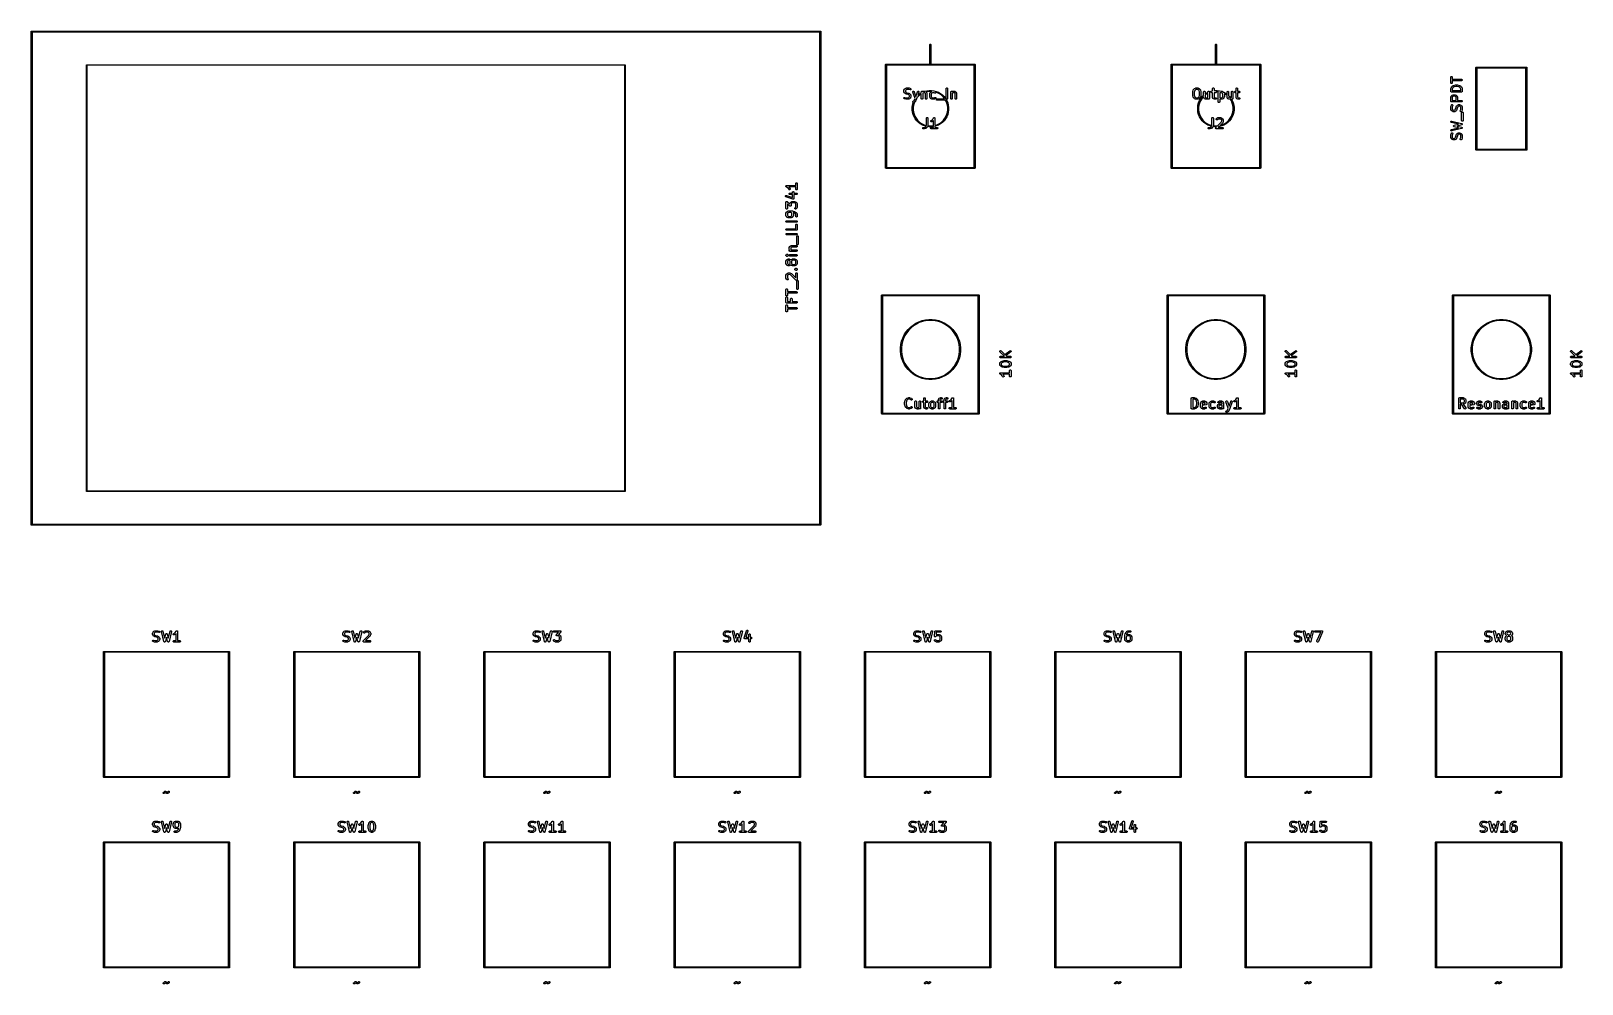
# Model space of a CAD drawing. Extents: x 1.85 to 8.05, y -5.02 to -1.22.
import ezdxf

# ---------------------------------------------------------------- set-up
doc = ezdxf.new("R2010")
doc.units = 0
doc.header["$MEASUREMENT"] = 0
doc.layers.add('BLACK', color=7, linetype='CONTINUOUS')

msp = doc.modelspace()

# ---------------------------------------------------------------- linework, layer by layer
at = {"layer": 'BLACK', "linetype": 'CONTINUOUS'}
for p, q in [((1.8528, -1.2193), (1.8529, -1.2185)), ((1.8528, -3.1878), (1.8528, -1.2193)), ((1.8529, -1.2185), (1.854, -1.2175)), ((1.854, -1.2175), (1.8547, -1.2173)), ((1.8547, -1.2173), (5.0043, -1.2173)), ((1.8567, -1.2213), (1.8567, -3.1858)), ((5.0024, -1.2213), (1.8567, -1.2213)), ((5.0024, -3.1858), (5.0024, -1.2213)), ((5.0043, -1.2173), (5.0051, -1.2175)), ((5.0051, -1.2175), (5.0061, -1.2185)), ((5.0061, -1.2185), (5.0063, -1.2193)), ((5.0063, -1.2193), (5.0063, -3.1878)), ((5.4421, -1.272), (5.4423, -1.2713)), ((5.4421, -1.35), (5.4421, -1.272)), ((5.4423, -1.2713), (5.4433, -1.2702)), ((5.4433, -1.2702), (5.4448, -1.2702)), ((5.4448, -1.2702), (5.4459, -1.2713)), ((5.4459, -1.2713), (5.4461, -1.272)), ((5.4461, -1.272), (5.4461, -1.35)), ((6.5819, -1.272), (6.582, -1.2713)), ((6.5819, -1.35), (6.5819, -1.272)), ((6.582, -1.2713), (6.5831, -1.2702)), ((6.5831, -1.2702), (6.5846, -1.2702)), ((6.5846, -1.2702), (6.5857, -1.2713)), ((6.5857, -1.2713), (6.5858, -1.272)), ((6.5858, -1.272), (6.5858, -1.35)), ((2.0742, -1.3531), (2.0743, -1.3528)), ((2.0742, -3.0539), (2.0742, -1.3531)), ((2.0743, -1.3528), (2.0748, -1.3522)), ((2.0748, -1.3522), (2.0752, -1.3522)), ((2.0752, -1.3522), (4.2248, -1.3522)), ((2.0762, -1.3541), (2.0762, -3.053)), ((4.2238, -1.3541), (2.0762, -1.3541)), ((4.2238, -3.053), (4.2238, -1.3541)), ((4.2248, -1.3522), (4.2252, -1.3522)), ((4.2252, -1.3522), (4.2257, -1.3528)), ((4.2257, -1.3528), (4.2258, -1.3531)), ((4.2258, -1.3531), (4.2258, -3.0539)), ((5.265, -1.3539), (5.2651, -1.3532)), ((5.265, -1.7634), (5.265, -1.3539)), ((5.2651, -1.3512), (5.2662, -1.3501)), ((5.2651, -1.3527), (5.2651, -1.3512)), ((5.2653, -1.353), (5.2651, -1.3527)), ((5.2651, -1.3532), (5.2653, -1.353)), ((5.2662, -1.3501), (5.2669, -1.35)), ((5.2669, -1.35), (5.4421, -1.35)), ((5.2689, -1.3539), (5.2689, -1.7614)), ((5.6193, -1.3539), (5.2689, -1.3539)), ((5.4461, -1.35), (5.6213, -1.35)), ((5.6193, -1.7614), (5.6193, -1.3539)), ((5.6213, -1.35), (5.622, -1.3501)), ((5.622, -1.3501), (5.6231, -1.3512)), ((5.6231, -1.3527), (5.6228, -1.353)), ((5.6228, -1.353), (5.6231, -1.3532)), ((5.6231, -1.3512), (5.6231, -1.3527)), ((5.6231, -1.3532), (5.6232, -1.3539)), ((5.6232, -1.3539), (5.6232, -1.7634)), ((6.4047, -1.3539), (6.4049, -1.3532)), ((6.4047, -1.7634), (6.4047, -1.3539)), ((6.4049, -1.3512), (6.4059, -1.3501)), ((6.4049, -1.3527), (6.4049, -1.3512)), ((6.4051, -1.353), (6.4049, -1.3527)), ((6.4049, -1.3532), (6.4051, -1.353)), ((6.4059, -1.3501), (6.4067, -1.35)), ((6.4067, -1.35), (6.5819, -1.35)), ((6.4087, -1.3539), (6.4087, -1.7614)), ((6.7591, -1.3539), (6.4087, -1.3539)), ((6.5858, -1.35), (6.761, -1.35)), ((6.7591, -1.7614), (6.7591, -1.3539)), ((6.761, -1.35), (6.7618, -1.3501)), ((6.7618, -1.3501), (6.7628, -1.3512)), ((6.7628, -1.3527), (6.7626, -1.353)), ((6.7626, -1.353), (6.7628, -1.3532)), ((6.7628, -1.3512), (6.7628, -1.3527)), ((6.7628, -1.3532), (6.763, -1.3539)), ((6.763, -1.3539), (6.763, -1.7634)), ((7.6214, -1.363), (7.6225, -1.362)), ((7.6225, -1.362), (7.6232, -1.3618)), ((7.6232, -1.3618), (7.824, -1.3618)), ((7.824, -1.3618), (7.8248, -1.362)), ((7.8248, -1.362), (7.8258, -1.363)), ((7.522, -1.4016), (7.5221, -1.401)), ((7.522, -1.4241), (7.522, -1.4016)), ((7.5221, -1.4246), (7.522, -1.4241)), ((7.5221, -1.401), (7.5225, -1.3999)), ((7.5225, -1.3999), (7.5234, -1.3991)), ((7.5234, -1.3991), (7.5244, -1.3987)), ((7.5244, -1.3987), (7.5256, -1.3987)), ((7.5256, -1.3987), (7.5266, -1.3991)), ((7.5266, -1.3991), (7.5274, -1.3999)), ((7.5274, -1.3999), (7.5279, -1.401)), ((7.5279, -1.401), (7.5279, -1.4016)), ((7.5279, -1.4016), (7.5279, -1.4099)), ((7.5279, -1.4099), (7.5644, -1.4099)), ((7.5644, -1.4158), (7.5279, -1.4158)), ((7.5279, -1.4158), (7.5279, -1.4241)), ((7.5279, -1.4241), (7.5279, -1.4246)), ((7.5644, -1.4099), (7.5649, -1.4099)), ((7.5649, -1.4157), (7.5644, -1.4158)), ((7.5649, -1.4099), (7.566, -1.4103)), ((7.566, -1.4153), (7.5649, -1.4157)), ((7.566, -1.4103), (7.5668, -1.4112)), ((7.5668, -1.4144), (7.566, -1.4153)), ((7.5668, -1.4112), (7.5673, -1.4122)), ((7.5673, -1.4134), (7.5668, -1.4144)), ((7.5673, -1.4122), (7.5673, -1.4134)), ((7.6213, -1.3638), (7.6214, -1.363)), ((7.6213, -1.6906), (7.6213, -1.3638)), ((7.6252, -1.3657), (7.6252, -1.6886)), ((7.822, -1.3657), (7.6252, -1.3657)), ((7.822, -1.6886), (7.822, -1.3657)), ((7.8258, -1.363), (7.826, -1.3638)), ((7.826, -1.3638), (7.826, -1.6906)), ((5.338, -1.4549), (5.3381, -1.4544)), ((5.338, -1.4587), (5.338, -1.4549)), ((5.3381, -1.4593), (5.338, -1.4587)), ((5.3381, -1.4542), (5.3383, -1.4536)), ((5.3381, -1.4543), (5.3381, -1.4542)), ((5.3381, -1.4544), (5.3381, -1.4543)), ((5.3381, -1.4594), (5.3381, -1.4593)), ((5.3381, -1.4595), (5.3381, -1.4594)), ((5.3383, -1.46), (5.3381, -1.4595)), ((5.3381, -1.4846), (5.3384, -1.4835)), ((5.3381, -1.4857), (5.3381, -1.4846)), ((5.3386, -1.4867), (5.3381, -1.4857)), ((5.3383, -1.4536), (5.3402, -1.4499)), ((5.3402, -1.4638), (5.3383, -1.46)), ((5.3384, -1.4835), (5.3392, -1.4826)), ((5.3392, -1.4826), (5.3402, -1.4821)), ((5.3402, -1.4499), (5.3404, -1.4496)), ((5.3404, -1.464), (5.3402, -1.4638)), ((5.3402, -1.4821), (5.3414, -1.482)), ((5.3404, -1.4496), (5.3404, -1.4495)), ((5.3404, -1.4495), (5.3405, -1.4495)), ((5.3404, -1.4641), (5.3404, -1.464)), ((5.3405, -1.4642), (5.3404, -1.4641)), ((5.3405, -1.4494), (5.3406, -1.4493)), ((5.3405, -1.4495), (5.3405, -1.4494)), ((5.3406, -1.4643), (5.3405, -1.4642)), ((5.3405, -1.4642), (5.3405, -1.4642)), ((5.3406, -1.4493), (5.3408, -1.4491)), ((5.3408, -1.4645), (5.3406, -1.4643)), ((5.3408, -1.4491), (5.3426, -1.4472)), ((5.3426, -1.4664), (5.3408, -1.4645)), ((5.3414, -1.482), (5.3419, -1.4821)), ((5.3419, -1.4821), (5.3471, -1.4839)), ((5.3426, -1.4472), (5.3429, -1.447)), ((5.3429, -1.4666), (5.3426, -1.4664)), ((5.3429, -1.447), (5.343, -1.4469)), ((5.3429, -1.447), (5.3429, -1.447)), ((5.343, -1.4667), (5.3429, -1.4666)), ((5.3429, -1.4666), (5.3429, -1.4666)), ((5.343, -1.4469), (5.3431, -1.4469)), ((5.3431, -1.4668), (5.343, -1.4667)), ((5.3431, -1.4469), (5.3432, -1.4468)), ((5.3432, -1.4668), (5.3431, -1.4668)), ((5.3432, -1.4468), (5.3434, -1.4467)), ((5.3434, -1.4669), (5.3432, -1.4668)), ((5.3434, -1.4467), (5.3472, -1.4448)), ((5.3472, -1.4688), (5.3434, -1.4669)), ((5.3453, -1.4529), (5.3439, -1.4556)), ((5.3439, -1.4556), (5.3439, -1.458)), ((5.3439, -1.458), (5.3453, -1.4607)), ((5.3465, -1.4517), (5.3453, -1.4529)), ((5.3453, -1.4607), (5.3465, -1.4619)), ((5.3492, -1.4504), (5.3465, -1.4517)), ((5.3465, -1.4619), (5.3495, -1.4634)), ((5.3471, -1.4839), (5.3553, -1.4839)), ((5.3472, -1.4448), (5.3477, -1.4446)), ((5.3472, -1.4689), (5.3472, -1.4688)), ((5.3472, -1.4688), (5.3472, -1.4688)), ((5.3475, -1.4689), (5.3472, -1.4689)), ((5.3477, -1.469), (5.3475, -1.4689)), ((5.3477, -1.4446), (5.3478, -1.4446)), ((5.3478, -1.469), (5.3477, -1.469)), ((5.3477, -1.469), (5.3477, -1.469)), ((5.3478, -1.4446), (5.3479, -1.4445)), ((5.3549, -1.4708), (5.3478, -1.469)), ((5.3479, -1.4445), (5.3485, -1.4445)), ((5.3485, -1.4445), (5.3579, -1.4445)), ((5.3574, -1.4504), (5.3492, -1.4504)), ((5.3495, -1.4634), (5.3567, -1.4652)), ((5.358, -1.4724), (5.3549, -1.4708)), ((5.3553, -1.4839), (5.358, -1.4825)), ((5.3567, -1.4652), (5.3567, -1.4652)), ((5.3567, -1.4652), (5.3568, -1.4652)), ((5.3568, -1.4652), (5.357, -1.4653)), ((5.357, -1.4653), (5.3572, -1.4654)), ((5.3572, -1.4654), (5.3573, -1.4654)), ((5.3573, -1.4654), (5.3573, -1.4654)), ((5.3573, -1.4654), (5.361, -1.4673)), ((5.3625, -1.4521), (5.3574, -1.4504)), ((5.3579, -1.4445), (5.3581, -1.4445)), ((5.3592, -1.4736), (5.358, -1.4724)), ((5.358, -1.4825), (5.3592, -1.4813)), ((5.3581, -1.4445), (5.3582, -1.4445)), ((5.3582, -1.4445), (5.3583, -1.4445)), ((5.3583, -1.4445), (5.3584, -1.4445)), ((5.3584, -1.4445), (5.3585, -1.4446)), ((5.3585, -1.4446), (5.3588, -1.4446)), ((5.3588, -1.4446), (5.3644, -1.4465)), ((5.3605, -1.4763), (5.3592, -1.4736)), ((5.3592, -1.4813), (5.3605, -1.4786)), ((5.3605, -1.4786), (5.3605, -1.4763)), ((5.361, -1.4673), (5.3613, -1.4674)), ((5.3613, -1.4674), (5.3614, -1.4675)), ((5.3614, -1.4675), (5.3615, -1.4675)), ((5.3615, -1.4675), (5.3615, -1.4676)), ((5.3615, -1.4676), (5.3616, -1.4677)), ((5.3616, -1.4677), (5.3618, -1.4678)), ((5.3618, -1.4678), (5.3637, -1.4697)), ((5.3637, -1.4851), (5.3618, -1.487)), ((5.3631, -1.4522), (5.3625, -1.4521)), ((5.3643, -1.4522), (5.3631, -1.4522)), ((5.3637, -1.4697), (5.3639, -1.4699)), ((5.3639, -1.4849), (5.3637, -1.4851)), ((5.3639, -1.4699), (5.3639, -1.47)), ((5.3639, -1.47), (5.364, -1.4701)), ((5.364, -1.4848), (5.3639, -1.4849)), ((5.3639, -1.4849), (5.3639, -1.4849)), ((5.364, -1.4701), (5.3641, -1.4702)), ((5.3641, -1.4847), (5.364, -1.4848)), ((5.3641, -1.4702), (5.3641, -1.4702)), ((5.3641, -1.4702), (5.3642, -1.4705)), ((5.3642, -1.4844), (5.3641, -1.4846)), ((5.3641, -1.4846), (5.3641, -1.4847)), ((5.3642, -1.4705), (5.3661, -1.4742)), ((5.3661, -1.4806), (5.3642, -1.4844)), ((5.3653, -1.4516), (5.3643, -1.4522)), ((5.3644, -1.4465), (5.3649, -1.4467)), ((5.3649, -1.4467), (5.3658, -1.4475)), ((5.366, -1.4508), (5.3653, -1.4516)), ((5.3658, -1.4475), (5.3663, -1.4485)), ((5.3664, -1.4497), (5.366, -1.4508)), ((5.3661, -1.4742), (5.3663, -1.4748)), ((5.3663, -1.4801), (5.3661, -1.4806)), ((5.3663, -1.4485), (5.3664, -1.4497)), ((5.3663, -1.4748), (5.3663, -1.4749)), ((5.3663, -1.4749), (5.3664, -1.475)), ((5.3664, -1.4799), (5.3663, -1.48)), ((5.3663, -1.48), (5.3663, -1.4801)), ((5.3664, -1.475), (5.3664, -1.4756)), ((5.3664, -1.4756), (5.3664, -1.4793)), ((5.3664, -1.4793), (5.3664, -1.4799)), ((5.3737, -1.4598), (5.3742, -1.4588)), ((5.3737, -1.461), (5.3737, -1.4598)), ((5.3738, -1.4616), (5.3737, -1.461)), ((5.3828, -1.4867), (5.3738, -1.4616)), ((5.3742, -1.4588), (5.3751, -1.458)), ((5.3751, -1.458), (5.3762, -1.4576)), ((5.3762, -1.4576), (5.3773, -1.4577)), ((5.3773, -1.4577), (5.3784, -1.4582)), ((5.3784, -1.4582), (5.3791, -1.459)), ((5.3791, -1.459), (5.3794, -1.4596)), ((5.3794, -1.4596), (5.386, -1.478)), ((5.386, -1.478), (5.3926, -1.4596)), ((5.3899, -1.4846), (5.3888, -1.4878)), ((5.3922, -1.4816), (5.3899, -1.4846)), ((5.3986, -1.4753), (5.3922, -1.4816)), ((5.3926, -1.4596), (5.3928, -1.459)), ((5.3928, -1.459), (5.3936, -1.4582)), ((5.3981, -1.4616), (5.3932, -1.4752)), ((5.3932, -1.4752), (5.3961, -1.4724)), ((5.3936, -1.4582), (5.3946, -1.4577)), ((5.3946, -1.4577), (5.3958, -1.4576)), ((5.3958, -1.4576), (5.3969, -1.458)), ((5.3961, -1.4724), (5.4036, -1.4666)), ((5.3969, -1.458), (5.3977, -1.4588)), ((5.3977, -1.4588), (5.3982, -1.4598)), ((5.3983, -1.461), (5.3981, -1.4616)), ((5.3982, -1.4598), (5.3983, -1.461)), ((5.4057, -1.4698), (5.3986, -1.4753)), ((5.4036, -1.4666), (5.4074, -1.4644)), ((5.4074, -1.4688), (5.4057, -1.4698)), ((5.4074, -1.4606), (5.4075, -1.46)), ((5.4074, -1.4644), (5.4074, -1.4606)), ((5.4074, -1.4868), (5.4074, -1.4688)), ((5.4075, -1.46), (5.4079, -1.4589)), ((5.4079, -1.4589), (5.4087, -1.4581)), ((5.4087, -1.4581), (5.4098, -1.4577)), ((5.4098, -1.4577), (5.4109, -1.4577)), ((5.4109, -1.4577), (5.412, -1.4581)), ((5.412, -1.4581), (5.4128, -1.4589)), ((5.4128, -1.4589), (5.4147, -1.4579)), ((5.4136, -1.4652), (5.4133, -1.4655)), ((5.4133, -1.4655), (5.4133, -1.4868)), ((5.4177, -1.4635), (5.4136, -1.4652)), ((5.4147, -1.4579), (5.4152, -1.4577)), ((5.4152, -1.4577), (5.4153, -1.4577)), ((5.4153, -1.4577), (5.4154, -1.4577)), ((5.4154, -1.4577), (5.416, -1.4576)), ((5.416, -1.4576), (5.4216, -1.4576)), ((5.4209, -1.4635), (5.4177, -1.4635)), ((5.4231, -1.4646), (5.4209, -1.4635)), ((5.4216, -1.4576), (5.4222, -1.4577)), ((5.4222, -1.4577), (5.4223, -1.4577)), ((5.4223, -1.4577), (5.4224, -1.4577)), ((5.4224, -1.4577), (5.4299, -1.4557)), ((5.4224, -1.4577), (5.4224, -1.4577)), ((5.4243, -1.4669), (5.4231, -1.4646)), ((5.4243, -1.4868), (5.4243, -1.4669)), ((5.4306, -1.4594), (5.4274, -1.4603)), ((5.4274, -1.4603), (5.4274, -1.4604)), ((5.4274, -1.4604), (5.4277, -1.4606)), ((5.4277, -1.4606), (5.4279, -1.4609)), ((5.4279, -1.4609), (5.4279, -1.461)), ((5.4279, -1.461), (5.4279, -1.461)), ((5.4279, -1.461), (5.428, -1.4611)), ((5.428, -1.4611), (5.4299, -1.4649)), ((5.4299, -1.4557), (5.4393, -1.4545)), ((5.4299, -1.4649), (5.4301, -1.4654)), ((5.4301, -1.4654), (5.4301, -1.4655)), ((5.4301, -1.4655), (5.4301, -1.4656)), ((5.4301, -1.4656), (5.4302, -1.4662)), ((5.4302, -1.4662), (5.4302, -1.4868)), ((5.4396, -1.4583), (5.4306, -1.4594)), ((5.4393, -1.4545), (5.4489, -1.4545)), ((5.4486, -1.4583), (5.4396, -1.4583)), ((5.4411, -1.4681), (5.4412, -1.4675)), ((5.4411, -1.4793), (5.4411, -1.4681)), ((5.4412, -1.4799), (5.4411, -1.4793)), ((5.4412, -1.4673), (5.4415, -1.4667)), ((5.4412, -1.4674), (5.4412, -1.4673)), ((5.4412, -1.4675), (5.4412, -1.4674)), ((5.4412, -1.48), (5.4412, -1.4799)), ((5.4412, -1.4801), (5.4412, -1.48)), ((5.4415, -1.4806), (5.4412, -1.4801)), ((5.4415, -1.4667), (5.4433, -1.463)), ((5.4433, -1.4844), (5.4415, -1.4806)), ((5.4433, -1.463), (5.4435, -1.4627)), ((5.4435, -1.4846), (5.4433, -1.4844)), ((5.4435, -1.4627), (5.4436, -1.4626)), ((5.4435, -1.4627), (5.4435, -1.4627)), ((5.4435, -1.4847), (5.4435, -1.4846)), ((5.4436, -1.4848), (5.4435, -1.4847)), ((5.4436, -1.4625), (5.4437, -1.4624)), ((5.4436, -1.4626), (5.4436, -1.4625)), ((5.4436, -1.4849), (5.4436, -1.4848)), ((5.4437, -1.4849), (5.4436, -1.4849)), ((5.4437, -1.4624), (5.4439, -1.4622)), ((5.4439, -1.4851), (5.4437, -1.4849)), ((5.4439, -1.4622), (5.4458, -1.4603)), ((5.4458, -1.487), (5.4439, -1.4851)), ((5.4458, -1.4603), (5.446, -1.4602)), ((5.446, -1.4601), (5.4461, -1.46)), ((5.446, -1.4602), (5.446, -1.4601)), ((5.4461, -1.46), (5.4462, -1.46)), ((5.4462, -1.46), (5.4463, -1.4599)), ((5.4463, -1.4599), (5.4465, -1.4598)), ((5.4465, -1.4598), (5.4494, -1.4584)), ((5.4484, -1.4661), (5.447, -1.4688)), ((5.447, -1.4688), (5.447, -1.4786)), ((5.447, -1.4786), (5.4484, -1.4813)), ((5.4496, -1.4649), (5.4484, -1.4661)), ((5.4484, -1.4813), (5.4496, -1.4825)), ((5.4494, -1.4584), (5.4486, -1.4583)), ((5.4489, -1.4545), (5.4583, -1.4557)), ((5.4523, -1.4635), (5.4496, -1.4649)), ((5.4496, -1.4825), (5.4523, -1.4839)), ((5.4584, -1.4635), (5.4523, -1.4635)), ((5.4523, -1.4839), (5.4584, -1.4839)), ((5.4583, -1.4557), (5.4675, -1.4582)), ((5.4615, -1.4651), (5.4584, -1.4635)), ((5.4584, -1.4839), (5.4615, -1.4823)), ((5.4621, -1.4653), (5.4615, -1.4651)), ((5.4615, -1.4823), (5.4621, -1.4821)), ((5.4632, -1.4654), (5.4621, -1.4653)), ((5.4621, -1.4821), (5.4632, -1.482)), ((5.4643, -1.465), (5.4632, -1.4654)), ((5.4632, -1.482), (5.4643, -1.4824)), ((5.4652, -1.4642), (5.4643, -1.465)), ((5.4643, -1.4824), (5.4652, -1.4831)), ((5.4657, -1.4632), (5.4652, -1.4642)), ((5.4652, -1.4831), (5.4657, -1.4841)), ((5.4658, -1.4853), (5.4654, -1.4864)), ((5.4663, -1.4618), (5.4656, -1.4616)), ((5.4656, -1.4616), (5.4658, -1.4621)), ((5.4658, -1.4621), (5.4657, -1.4632)), ((5.4657, -1.4841), (5.4658, -1.4853)), ((5.4746, -1.4652), (5.4663, -1.4618)), ((5.4675, -1.4582), (5.4763, -1.4618)), ((5.4825, -1.4698), (5.4746, -1.4652)), ((5.4763, -1.4618), (5.4846, -1.4666)), ((5.4896, -1.4753), (5.4825, -1.4698)), ((5.4846, -1.4666), (5.4921, -1.4724)), ((5.496, -1.4816), (5.4896, -1.4753)), ((5.4921, -1.4724), (5.4989, -1.4791)), ((5.5006, -1.4876), (5.496, -1.4816)), ((5.4989, -1.4791), (5.5047, -1.4867)), ((5.5068, -1.4469), (5.5073, -1.4458)), ((5.5068, -1.4474), (5.5068, -1.4469)), ((5.5068, -1.4868), (5.5068, -1.4474)), ((5.5073, -1.4458), (5.5081, -1.445)), ((5.5081, -1.445), (5.5091, -1.4445)), ((5.5091, -1.4445), (5.5103, -1.4445)), ((5.5103, -1.4445), (5.5114, -1.445)), ((5.5114, -1.445), (5.5122, -1.4458)), ((5.5122, -1.4458), (5.5126, -1.4469)), ((5.5126, -1.4469), (5.5127, -1.4474)), ((5.5127, -1.4474), (5.5127, -1.4868)), ((5.5255, -1.4606), (5.5256, -1.46)), ((5.5255, -1.4868), (5.5255, -1.4606)), ((5.5256, -1.46), (5.526, -1.4589)), ((5.526, -1.4589), (5.5268, -1.4581)), ((5.5268, -1.4581), (5.5279, -1.4577)), ((5.5279, -1.4577), (5.529, -1.4577)), ((5.529, -1.4577), (5.5301, -1.4581)), ((5.5301, -1.4581), (5.5309, -1.4589)), ((5.5309, -1.4589), (5.5328, -1.4579)), ((5.5321, -1.4649), (5.5314, -1.4655)), ((5.5314, -1.4655), (5.5314, -1.4868)), ((5.5348, -1.4635), (5.5321, -1.4649)), ((5.5328, -1.4579), (5.5333, -1.4577)), ((5.5333, -1.4577), (5.5334, -1.4577)), ((5.5334, -1.4577), (5.5335, -1.4577)), ((5.5335, -1.4577), (5.5341, -1.4576)), ((5.5341, -1.4576), (5.5397, -1.4576)), ((5.539, -1.4635), (5.5348, -1.4635)), ((5.5413, -1.4646), (5.539, -1.4635)), ((5.5397, -1.4576), (5.5403, -1.4577)), ((5.5403, -1.4577), (5.5404, -1.4577)), ((5.5404, -1.4577), (5.5405, -1.4577)), ((5.5405, -1.4577), (5.541, -1.4579)), ((5.541, -1.4579), (5.5448, -1.4598)), ((5.5424, -1.4669), (5.5413, -1.4646)), ((5.5424, -1.4868), (5.5424, -1.4669)), ((5.5448, -1.4598), (5.5449, -1.4599)), ((5.5449, -1.4599), (5.5449, -1.4599)), ((5.5449, -1.4599), (5.545, -1.4599)), ((5.545, -1.4599), (5.5453, -1.4601)), ((5.5453, -1.4601), (5.5455, -1.4604)), ((5.5455, -1.4604), (5.5458, -1.4606)), ((5.5458, -1.4606), (5.546, -1.4609)), ((5.546, -1.4609), (5.546, -1.461)), ((5.546, -1.461), (5.546, -1.461)), ((5.546, -1.461), (5.5461, -1.4611)), ((5.5461, -1.4611), (5.548, -1.4649)), ((5.548, -1.4649), (5.5482, -1.4654)), ((5.5482, -1.4654), (5.5482, -1.4655)), ((5.5482, -1.4655), (5.5482, -1.4656)), ((5.5482, -1.4656), (5.5483, -1.4662)), ((5.5483, -1.4662), (5.5483, -1.4868)), ((6.4919, -1.4598), (6.4938, -1.4523)), ((6.4919, -1.4599), (6.4919, -1.4598)), ((6.4919, -1.46), (6.4919, -1.4599)), ((6.4919, -1.4602), (6.4919, -1.46)), ((6.4919, -1.4604), (6.4919, -1.4602)), ((6.4919, -1.4605), (6.4919, -1.4604)), ((6.4919, -1.4606), (6.4919, -1.4605)), ((6.4919, -1.4737), (6.4919, -1.4606)), ((6.4919, -1.4738), (6.4919, -1.4737)), ((6.4919, -1.474), (6.4919, -1.4738)), ((6.4919, -1.4738), (6.4919, -1.4738)), ((6.4919, -1.4743), (6.4919, -1.474)), ((6.4919, -1.4744), (6.4919, -1.4743)), ((6.4919, -1.4743), (6.4919, -1.4743)), ((6.4938, -1.4819), (6.4919, -1.4744)), ((6.4938, -1.4523), (6.494, -1.4518)), ((6.494, -1.4824), (6.4938, -1.4819)), ((6.494, -1.4518), (6.4941, -1.4516)), ((6.4941, -1.4826), (6.494, -1.4824)), ((6.4941, -1.4516), (6.4942, -1.4514)), ((6.4942, -1.4828), (6.4941, -1.4826)), ((6.4942, -1.4514), (6.4946, -1.451)), ((6.4946, -1.4833), (6.4942, -1.4828)), ((6.4946, -1.451), (6.4983, -1.4472)), ((6.4983, -1.487), (6.4946, -1.4833)), ((6.4993, -1.4546), (6.4978, -1.4609)), ((6.4978, -1.4609), (6.4978, -1.4733)), ((6.4978, -1.4733), (6.4993, -1.4797)), ((6.4983, -1.4472), (6.4986, -1.447)), ((6.4986, -1.447), (6.4987, -1.4469)), ((6.4986, -1.447), (6.4986, -1.447)), ((6.4987, -1.4469), (6.4988, -1.4469)), ((6.4988, -1.4469), (6.4989, -1.4468)), ((6.4989, -1.4468), (6.4991, -1.4467)), ((6.4991, -1.4467), (6.5029, -1.4448)), ((6.5022, -1.4517), (6.4993, -1.4546)), ((6.4993, -1.4797), (6.5022, -1.4825)), ((6.5049, -1.4504), (6.5022, -1.4517)), ((6.5022, -1.4825), (6.5049, -1.4839)), ((6.5029, -1.4448), (6.5034, -1.4446)), ((6.5034, -1.4446), (6.5035, -1.4446)), ((6.5035, -1.4446), (6.5036, -1.4445)), ((6.5036, -1.4445), (6.5042, -1.4445)), ((6.5042, -1.4445), (6.5117, -1.4445)), ((6.511, -1.4504), (6.5049, -1.4504)), ((6.5049, -1.4839), (6.511, -1.4839)), ((6.5137, -1.4517), (6.511, -1.4504)), ((6.511, -1.4839), (6.5137, -1.4825)), ((6.5117, -1.4445), (6.5123, -1.4445)), ((6.5123, -1.4445), (6.5124, -1.4446)), ((6.5124, -1.4446), (6.5125, -1.4446)), ((6.5125, -1.4446), (6.513, -1.4448)), ((6.513, -1.4448), (6.5167, -1.4467)), ((6.5165, -1.4546), (6.5137, -1.4517)), ((6.5137, -1.4825), (6.5165, -1.4797)), ((6.5181, -1.4609), (6.5165, -1.4546)), ((6.5165, -1.4797), (6.5181, -1.4733)), ((6.5167, -1.4467), (6.517, -1.4468)), ((6.517, -1.4468), (6.5171, -1.4469)), ((6.5171, -1.4469), (6.5172, -1.4469)), ((6.5172, -1.4469), (6.5172, -1.447)), ((6.5172, -1.447), (6.5173, -1.447)), ((6.5173, -1.447), (6.5175, -1.4472)), ((6.5175, -1.4472), (6.5213, -1.451)), ((6.5213, -1.4833), (6.5175, -1.487)), ((6.5181, -1.4733), (6.5181, -1.4609)), ((6.5213, -1.451), (6.5216, -1.4514)), ((6.5216, -1.4828), (6.5213, -1.4833)), ((6.5216, -1.4514), (6.5217, -1.4516)), ((6.5217, -1.4826), (6.5216, -1.4828)), ((6.5217, -1.4516), (6.5218, -1.4518)), ((6.5218, -1.4824), (6.5217, -1.4826)), ((6.5218, -1.4518), (6.522, -1.4523)), ((6.522, -1.4819), (6.5218, -1.4824)), ((6.522, -1.4523), (6.5239, -1.4598)), ((6.5239, -1.4744), (6.522, -1.4819)), ((6.5233, -1.4867), (6.5291, -1.4791)), ((6.5239, -1.4598), (6.5239, -1.4599)), ((6.5239, -1.4599), (6.5239, -1.46)), ((6.5239, -1.46), (6.524, -1.4602)), ((6.524, -1.474), (6.5239, -1.4743)), ((6.5239, -1.4743), (6.5239, -1.4743)), ((6.5239, -1.4743), (6.5239, -1.4744)), ((6.524, -1.4602), (6.524, -1.4604)), ((6.524, -1.4604), (6.524, -1.4605)), ((6.524, -1.4605), (6.524, -1.4606)), ((6.524, -1.4606), (6.524, -1.4737)), ((6.524, -1.4737), (6.524, -1.4738)), ((6.524, -1.4738), (6.524, -1.4738)), ((6.524, -1.4738), (6.524, -1.474)), ((6.5319, -1.4816), (6.5264, -1.4888)), ((6.5291, -1.4791), (6.535, -1.4733)), ((6.535, -1.4786), (6.5319, -1.4816)), ((6.535, -1.46), (6.5355, -1.4589)), ((6.535, -1.4606), (6.535, -1.46)), ((6.535, -1.4733), (6.535, -1.4606)), ((6.535, -1.4812), (6.535, -1.4786)), ((6.535, -1.4818), (6.535, -1.4812)), ((6.5351, -1.4819), (6.535, -1.4818)), ((6.5351, -1.482), (6.5351, -1.4819)), ((6.5353, -1.4825), (6.5351, -1.482)), ((6.5372, -1.4862), (6.5353, -1.4825)), ((6.5355, -1.4589), (6.5363, -1.4581)), ((6.5363, -1.4581), (6.5374, -1.4577)), ((6.5372, -1.4863), (6.5372, -1.4862)), ((6.5374, -1.4577), (6.5385, -1.4577)), ((6.5385, -1.4577), (6.5396, -1.4581)), ((6.5396, -1.4581), (6.5404, -1.4589)), ((6.5404, -1.4589), (6.5408, -1.46)), ((6.5408, -1.46), (6.5409, -1.4606)), ((6.5409, -1.4606), (6.5409, -1.4685)), ((6.5409, -1.4685), (6.5434, -1.4666)), ((6.5455, -1.4698), (6.5409, -1.4733)), ((6.5409, -1.4733), (6.5409, -1.4805)), ((6.5409, -1.4805), (6.542, -1.4827)), ((6.542, -1.4827), (6.5442, -1.4839)), ((6.5434, -1.4666), (6.5516, -1.4618)), ((6.5442, -1.4839), (6.5485, -1.4839)), ((6.5518, -1.4661), (6.5455, -1.4698)), ((6.5485, -1.4839), (6.5512, -1.4825)), ((6.5512, -1.4825), (6.5518, -1.4818)), ((6.5516, -1.4618), (6.5518, -1.4618)), ((6.5518, -1.4606), (6.5519, -1.46)), ((6.5518, -1.4618), (6.5518, -1.4606)), ((6.5518, -1.4818), (6.5518, -1.4661)), ((6.5519, -1.46), (6.5523, -1.4589)), ((6.5523, -1.4589), (6.5532, -1.4581)), ((6.5532, -1.4581), (6.5542, -1.4577)), ((6.5542, -1.4577), (6.5554, -1.4577)), ((6.5554, -1.4577), (6.5564, -1.4581)), ((6.5564, -1.4581), (6.5573, -1.4589)), ((6.5573, -1.4589), (6.5575, -1.4594)), ((6.5575, -1.4594), (6.5604, -1.4582)), ((6.5617, -1.4618), (6.5578, -1.4634)), ((6.5578, -1.4634), (6.5578, -1.4868)), ((6.5604, -1.4582), (6.5696, -1.4557)), ((6.565, -1.4609), (6.5617, -1.4618)), ((6.565, -1.4611), (6.565, -1.4609)), ((6.5655, -1.4622), (6.565, -1.4611)), ((6.5663, -1.463), (6.5655, -1.4622)), ((6.5673, -1.4635), (6.5663, -1.463)), ((6.5679, -1.4635), (6.5673, -1.4635)), ((6.5706, -1.4635), (6.5679, -1.4635)), ((6.5696, -1.4557), (6.5706, -1.4556)), ((6.5706, -1.4474), (6.5707, -1.4469)), ((6.5706, -1.4556), (6.5706, -1.4474)), ((6.5706, -1.4812), (6.5706, -1.4635)), ((6.5707, -1.4818), (6.5706, -1.4812)), ((6.5707, -1.4469), (6.5711, -1.4458)), ((6.5707, -1.4819), (6.5707, -1.4818)), ((6.5707, -1.482), (6.5707, -1.4819)), ((6.5709, -1.4825), (6.5707, -1.482)), ((6.5728, -1.4862), (6.5709, -1.4825)), ((6.5711, -1.4458), (6.5719, -1.445)), ((6.5719, -1.445), (6.573, -1.4445)), ((6.5728, -1.4863), (6.5728, -1.4862)), ((6.573, -1.4445), (6.5741, -1.4445)), ((6.5741, -1.4445), (6.5752, -1.445)), ((6.5752, -1.445), (6.576, -1.4458)), ((6.576, -1.4458), (6.5764, -1.4469)), ((6.5764, -1.4469), (6.5765, -1.4474)), ((6.5765, -1.4474), (6.5765, -1.4548)), ((6.5765, -1.4548), (6.5791, -1.4545)), ((6.5829, -1.4635), (6.5765, -1.4635)), ((6.5765, -1.4635), (6.5765, -1.4805)), ((6.5765, -1.4805), (6.5776, -1.4827)), ((6.5776, -1.4827), (6.5799, -1.4839)), ((6.5791, -1.4545), (6.5886, -1.4545)), ((6.5799, -1.4839), (6.5829, -1.4839)), ((6.5835, -1.4635), (6.5829, -1.4635)), ((6.5829, -1.4839), (6.5835, -1.4839)), ((6.5846, -1.463), (6.5835, -1.4635)), ((6.5835, -1.4839), (6.5846, -1.4843)), ((6.5854, -1.4622), (6.5846, -1.463)), ((6.5846, -1.4843), (6.5854, -1.4852)), ((6.5884, -1.4583), (6.5847, -1.4583)), ((6.5847, -1.4583), (6.5854, -1.4589)), ((6.5854, -1.4589), (6.5858, -1.46)), ((6.5858, -1.4611), (6.5854, -1.4622)), ((6.5854, -1.4852), (6.5858, -1.4862)), ((6.5858, -1.46), (6.5858, -1.4611)), ((6.5858, -1.4862), (6.5858, -1.4874)), ((6.5936, -1.459), (6.5884, -1.4583)), ((6.5886, -1.4545), (6.5981, -1.4557)), ((6.5931, -1.46), (6.5936, -1.459)), ((6.5931, -1.4606), (6.5931, -1.46)), ((6.5931, -1.4999), (6.5931, -1.4606)), ((6.5981, -1.4557), (6.6051, -1.4576)), ((6.6005, -1.4635), (6.599, -1.4643)), ((6.599, -1.4643), (6.599, -1.4831)), ((6.599, -1.4831), (6.6005, -1.4839)), ((6.6066, -1.4635), (6.6005, -1.4635)), ((6.6005, -1.4839), (6.6066, -1.4839)), ((6.6051, -1.4576), (6.6073, -1.4576)), ((6.6093, -1.4649), (6.6066, -1.4635)), ((6.6066, -1.4839), (6.6093, -1.4825)), ((6.6073, -1.4576), (6.6079, -1.4577)), ((6.6079, -1.4577), (6.608, -1.4577)), ((6.608, -1.4577), (6.6081, -1.4577)), ((6.6081, -1.4577), (6.6086, -1.4579)), ((6.6086, -1.4579), (6.6124, -1.4598)), ((6.6105, -1.4661), (6.6093, -1.4649)), ((6.6093, -1.4825), (6.6105, -1.4813)), ((6.6118, -1.4688), (6.6105, -1.4661)), ((6.6105, -1.4813), (6.6118, -1.4786)), ((6.6118, -1.4786), (6.6118, -1.4688)), ((6.6124, -1.4598), (6.6126, -1.4599)), ((6.6126, -1.4599), (6.6127, -1.46)), ((6.6127, -1.46), (6.6128, -1.46)), ((6.6128, -1.46), (6.6129, -1.4601)), ((6.6129, -1.4601), (6.6129, -1.4602)), ((6.6129, -1.4602), (6.6131, -1.4603)), ((6.6131, -1.4603), (6.6136, -1.4608)), ((6.615, -1.4851), (6.6131, -1.487)), ((6.6136, -1.4608), (6.6161, -1.4618)), ((6.6152, -1.4849), (6.615, -1.4851)), ((6.6153, -1.4848), (6.6152, -1.4849)), ((6.6152, -1.4849), (6.6152, -1.4849)), ((6.6154, -1.4847), (6.6153, -1.4848)), ((6.6156, -1.4844), (6.6154, -1.4846)), ((6.6154, -1.4846), (6.6154, -1.4847)), ((6.6174, -1.4806), (6.6156, -1.4844)), ((6.6161, -1.4618), (6.6243, -1.4666)), ((6.6176, -1.4801), (6.6174, -1.4806)), ((6.6222, -1.4698), (6.6176, -1.4671)), ((6.6176, -1.4671), (6.6176, -1.4673)), ((6.6176, -1.4673), (6.6176, -1.4674)), ((6.6176, -1.4674), (6.6177, -1.4675)), ((6.6177, -1.4799), (6.6176, -1.48)), ((6.6176, -1.48), (6.6176, -1.4801)), ((6.6177, -1.4675), (6.6177, -1.4681)), ((6.6177, -1.4681), (6.6177, -1.4793)), ((6.6177, -1.4793), (6.6177, -1.4799)), ((6.6287, -1.4747), (6.6222, -1.4698)), ((6.6243, -1.4666), (6.6287, -1.47)), ((6.6287, -1.4606), (6.6288, -1.46)), ((6.6287, -1.47), (6.6287, -1.4606)), ((6.6287, -1.4812), (6.6287, -1.4747)), ((6.6288, -1.4818), (6.6287, -1.4812)), ((6.6288, -1.46), (6.6292, -1.4589)), ((6.6288, -1.4819), (6.6288, -1.4818)), ((6.6288, -1.482), (6.6288, -1.4819)), ((6.629, -1.4825), (6.6288, -1.482)), ((6.6309, -1.4862), (6.629, -1.4825)), ((6.6292, -1.4589), (6.63, -1.4581)), ((6.63, -1.4581), (6.6311, -1.4577)), ((6.631, -1.4863), (6.6309, -1.4862)), ((6.6311, -1.4577), (6.6322, -1.4577)), ((6.6322, -1.4577), (6.6333, -1.4581)), ((6.6333, -1.4581), (6.6341, -1.4589)), ((6.6341, -1.4589), (6.6346, -1.46)), ((6.6346, -1.46), (6.6346, -1.4606)), ((6.6346, -1.4606), (6.6346, -1.4751)), ((6.6346, -1.4751), (6.6386, -1.4791)), ((6.6358, -1.4816), (6.6346, -1.4805)), ((6.6346, -1.4805), (6.6357, -1.4827)), ((6.6357, -1.4827), (6.6371, -1.4834)), ((6.6371, -1.4834), (6.6358, -1.4816)), ((6.6386, -1.4791), (6.6422, -1.4838)), ((6.6422, -1.4838), (6.6449, -1.4825)), ((6.6449, -1.4825), (6.6456, -1.4818)), ((6.6456, -1.46), (6.6461, -1.4589)), ((6.6456, -1.4606), (6.6456, -1.46)), ((6.6456, -1.4818), (6.6456, -1.4606)), ((6.6461, -1.4589), (6.6469, -1.4581)), ((6.6469, -1.4581), (6.648, -1.4577)), ((6.648, -1.4577), (6.6491, -1.4577)), ((6.6491, -1.4577), (6.6502, -1.4581)), ((6.6502, -1.4581), (6.651, -1.4589)), ((6.651, -1.4589), (6.6514, -1.46)), ((6.6514, -1.46), (6.6515, -1.4606)), ((6.6515, -1.4606), (6.6515, -1.4868)), ((6.6588, -1.46), (6.6592, -1.4589)), ((6.6588, -1.4611), (6.6588, -1.46)), ((6.6592, -1.4622), (6.6588, -1.4611)), ((6.6592, -1.4589), (6.66, -1.4581)), ((6.66, -1.463), (6.6592, -1.4622)), ((6.66, -1.4581), (6.6611, -1.4577)), ((6.6611, -1.4635), (6.66, -1.463)), ((6.6611, -1.4577), (6.6617, -1.4576)), ((6.6617, -1.4635), (6.6611, -1.4635)), ((6.6617, -1.4576), (6.6643, -1.4576)), ((6.6643, -1.4635), (6.6617, -1.4635)), ((6.6643, -1.4474), (6.6644, -1.4469)), ((6.6643, -1.4576), (6.6643, -1.4474)), ((6.6643, -1.4812), (6.6643, -1.4635)), ((6.6644, -1.4818), (6.6643, -1.4812)), ((6.6644, -1.4469), (6.6648, -1.4458)), ((6.6644, -1.4819), (6.6644, -1.4818)), ((6.6644, -1.482), (6.6644, -1.4819)), ((6.6646, -1.4825), (6.6644, -1.482)), ((6.6665, -1.4862), (6.6646, -1.4825)), ((6.6648, -1.4458), (6.6656, -1.445)), ((6.6656, -1.445), (6.6667, -1.4445)), ((6.6666, -1.4863), (6.6665, -1.4862)), ((6.6667, -1.4445), (6.6679, -1.4445)), ((6.6679, -1.4445), (6.6689, -1.445)), ((6.6689, -1.445), (6.6697, -1.4458)), ((6.6697, -1.4458), (6.6702, -1.4469)), ((6.6702, -1.4469), (6.6702, -1.4474)), ((6.6702, -1.4474), (6.6702, -1.4576)), ((6.6702, -1.4576), (6.6767, -1.4576)), ((6.6767, -1.4635), (6.6702, -1.4635)), ((6.6702, -1.4635), (6.6702, -1.4805)), ((6.6702, -1.4805), (6.6714, -1.4827)), ((6.6714, -1.4827), (6.6736, -1.4839)), ((6.6736, -1.4839), (6.6767, -1.4839)), ((6.6767, -1.4576), (6.6772, -1.4577)), ((6.6772, -1.4635), (6.6767, -1.4635)), ((6.6767, -1.4839), (6.6772, -1.4839)), ((6.6772, -1.4577), (6.6783, -1.4581)), ((6.6783, -1.463), (6.6772, -1.4635)), ((6.6772, -1.4839), (6.6783, -1.4843)), ((6.6783, -1.4581), (6.6791, -1.4589)), ((6.6791, -1.4622), (6.6783, -1.463)), ((6.6783, -1.4843), (6.6791, -1.4852)), ((6.6791, -1.4589), (6.6796, -1.46)), ((6.6796, -1.4611), (6.6791, -1.4622)), ((6.6791, -1.4852), (6.6796, -1.4862)), ((6.6796, -1.46), (6.6796, -1.4611)), ((6.6796, -1.4862), (6.6796, -1.4874)), ((7.522, -1.4484), (7.5221, -1.4481)), ((7.522, -1.4578), (7.522, -1.4484)), ((7.5221, -1.4584), (7.522, -1.4578)), ((7.522, -1.4822), (7.5221, -1.4816)), ((7.522, -1.4972), (7.522, -1.4822)), ((7.5225, -1.4257), (7.5221, -1.4246)), ((7.5221, -1.4478), (7.5222, -1.4475)), ((7.5221, -1.448), (7.5221, -1.4478)), ((7.5221, -1.4478), (7.5221, -1.4478)), ((7.5221, -1.4481), (7.5221, -1.448)), ((7.5221, -1.4481), (7.5221, -1.4481)), ((7.5225, -1.4594), (7.5221, -1.4584)), ((7.5221, -1.4814), (7.5224, -1.4809)), ((7.5221, -1.4815), (7.5221, -1.4814)), ((7.5221, -1.4816), (7.5221, -1.4815)), ((7.5222, -1.4475), (7.5241, -1.4419)), ((7.5224, -1.4809), (7.5242, -1.4771)), ((7.5234, -1.4265), (7.5225, -1.4257)), ((7.5234, -1.4603), (7.5225, -1.4594)), ((7.5244, -1.4269), (7.5234, -1.4265)), ((7.5244, -1.4607), (7.5234, -1.4603)), ((7.5241, -1.4419), (7.5243, -1.4413)), ((7.5242, -1.4771), (7.5244, -1.4769)), ((7.5243, -1.4413), (7.5244, -1.4413)), ((7.5256, -1.4269), (7.5244, -1.4269)), ((7.5244, -1.4412), (7.5248, -1.4407)), ((7.5244, -1.4413), (7.5244, -1.4412)), ((7.525, -1.4608), (7.5244, -1.4607)), ((7.5244, -1.4768), (7.5245, -1.4767)), ((7.5244, -1.4769), (7.5244, -1.4768)), ((7.5245, -1.4767), (7.5245, -1.4766)), ((7.5245, -1.4766), (7.5246, -1.4766)), ((7.5246, -1.4766), (7.5248, -1.4763)), ((7.5248, -1.4407), (7.5285, -1.437)), ((7.5248, -1.4763), (7.5267, -1.4745)), ((7.5644, -1.4608), (7.525, -1.4608)), ((7.5266, -1.4265), (7.5256, -1.4269)), ((7.5274, -1.4257), (7.5266, -1.4265)), ((7.5267, -1.4745), (7.5269, -1.4743)), ((7.5269, -1.4743), (7.5269, -1.4742)), ((7.5269, -1.4742), (7.527, -1.4742)), ((7.527, -1.4742), (7.5271, -1.4741)), ((7.5271, -1.4741), (7.5272, -1.4741)), ((7.5272, -1.4741), (7.5274, -1.4739)), ((7.5279, -1.4246), (7.5274, -1.4257)), ((7.5274, -1.4739), (7.5312, -1.472)), ((7.5294, -1.4444), (7.5279, -1.4489)), ((7.5279, -1.4489), (7.5279, -1.4548)), ((7.5279, -1.4548), (7.5614, -1.4548)), ((7.5293, -1.4802), (7.5279, -1.4829)), ((7.5279, -1.4829), (7.5279, -1.4942)), ((7.5285, -1.437), (7.5288, -1.4368)), ((7.5288, -1.4368), (7.5288, -1.4367)), ((7.5288, -1.4367), (7.5289, -1.4367)), ((7.5289, -1.4367), (7.529, -1.4366)), ((7.529, -1.4366), (7.5293, -1.4364)), ((7.529, -1.4366), (7.529, -1.4366)), ((7.5293, -1.4364), (7.533, -1.4345)), ((7.5305, -1.479), (7.5293, -1.4802)), ((7.5324, -1.4415), (7.5294, -1.4444)), ((7.5332, -1.4776), (7.5305, -1.479)), ((7.5312, -1.472), (7.5317, -1.4718)), ((7.5317, -1.4718), (7.5318, -1.4718)), ((7.5318, -1.4718), (7.5319, -1.4718)), ((7.5319, -1.4718), (7.5325, -1.4717)), ((7.5354, -1.44), (7.5324, -1.4415)), ((7.5325, -1.4717), (7.5381, -1.4717)), ((7.533, -1.4345), (7.5331, -1.4345)), ((7.5331, -1.4345), (7.5333, -1.4344)), ((7.5331, -1.4345), (7.5331, -1.4345)), ((7.5374, -1.4776), (7.5332, -1.4776)), ((7.5333, -1.4344), (7.5336, -1.4343)), ((7.5336, -1.4343), (7.5336, -1.4343)), ((7.5336, -1.4343), (7.5337, -1.4343)), ((7.5337, -1.4343), (7.5411, -1.4324)), ((7.5422, -1.4383), (7.5354, -1.44)), ((7.5401, -1.479), (7.5374, -1.4776)), ((7.5381, -1.4717), (7.5387, -1.4718)), ((7.5387, -1.4718), (7.5388, -1.4718)), ((7.5388, -1.4718), (7.5389, -1.4718)), ((7.5389, -1.4718), (7.5394, -1.472)), ((7.5394, -1.472), (7.5432, -1.4739)), ((7.5413, -1.4802), (7.5401, -1.479)), ((7.5411, -1.4324), (7.5412, -1.4324)), ((7.5412, -1.4324), (7.5413, -1.4324)), ((7.5413, -1.4324), (7.5415, -1.4324)), ((7.5427, -1.4829), (7.5413, -1.4802)), ((7.5415, -1.4324), (7.5417, -1.4324)), ((7.5417, -1.4324), (7.5418, -1.4324)), ((7.5418, -1.4324), (7.5419, -1.4323)), ((7.5419, -1.4323), (7.5475, -1.4323)), ((7.5471, -1.4383), (7.5422, -1.4383)), ((7.5427, -1.4942), (7.5427, -1.4829)), ((7.5432, -1.4739), (7.5434, -1.4741)), ((7.5434, -1.4741), (7.5435, -1.4741)), ((7.5435, -1.4741), (7.5436, -1.4742)), ((7.5436, -1.4742), (7.5437, -1.4742)), ((7.5437, -1.4742), (7.5437, -1.4743)), ((7.5437, -1.4743), (7.544, -1.4745)), ((7.544, -1.4745), (7.5458, -1.4763)), ((7.5458, -1.4763), (7.546, -1.4766)), ((7.546, -1.4766), (7.5461, -1.4766)), ((7.5461, -1.4766), (7.5461, -1.4767)), ((7.5461, -1.4767), (7.5462, -1.4768)), ((7.5462, -1.4768), (7.5462, -1.4769)), ((7.5462, -1.4769), (7.5464, -1.4771)), ((7.5464, -1.4771), (7.5483, -1.4809)), ((7.554, -1.44), (7.5471, -1.4383)), ((7.5475, -1.4323), (7.5476, -1.4324)), ((7.5476, -1.4324), (7.5476, -1.4324)), ((7.5476, -1.4324), (7.5478, -1.4324)), ((7.5478, -1.4324), (7.5481, -1.4324)), ((7.5481, -1.4324), (7.5481, -1.4324)), ((7.5481, -1.4324), (7.5482, -1.4324)), ((7.5482, -1.4324), (7.5557, -1.4343)), ((7.5483, -1.4809), (7.5485, -1.4814)), ((7.5485, -1.4814), (7.5485, -1.4815)), ((7.5485, -1.4815), (7.5485, -1.4816)), ((7.5485, -1.4816), (7.5486, -1.4822)), ((7.5486, -1.4822), (7.5486, -1.4942)), ((7.557, -1.4415), (7.554, -1.44)), ((7.5557, -1.4343), (7.5557, -1.4343)), ((7.5557, -1.4343), (7.5558, -1.4343)), ((7.5558, -1.4343), (7.556, -1.4344)), ((7.556, -1.4344), (7.5563, -1.4345)), ((7.5563, -1.4345), (7.5563, -1.4345)), ((7.5563, -1.4345), (7.5563, -1.4345)), ((7.5563, -1.4345), (7.5601, -1.4364)), ((7.5599, -1.4444), (7.557, -1.4415)), ((7.5614, -1.4489), (7.5599, -1.4444)), ((7.5601, -1.4364), (7.5603, -1.4366)), ((7.5603, -1.4366), (7.5604, -1.4366)), ((7.5604, -1.4366), (7.5605, -1.4367)), ((7.5605, -1.4367), (7.5605, -1.4367)), ((7.5605, -1.4367), (7.5606, -1.4368)), ((7.5606, -1.4368), (7.5608, -1.437)), ((7.5608, -1.437), (7.5646, -1.4407)), ((7.5614, -1.4548), (7.5614, -1.4489)), ((7.5649, -1.4607), (7.5644, -1.4608)), ((7.5646, -1.4407), (7.5649, -1.4412)), ((7.5649, -1.4412), (7.565, -1.4413)), ((7.566, -1.4603), (7.5649, -1.4607)), ((7.565, -1.4413), (7.5651, -1.4413)), ((7.5651, -1.4413), (7.5653, -1.4419)), ((7.5653, -1.4419), (7.5672, -1.4475)), ((7.5668, -1.4594), (7.566, -1.4603)), ((7.5673, -1.4584), (7.5668, -1.4594)), ((7.5672, -1.4475), (7.5672, -1.4478)), ((7.5672, -1.4478), (7.5673, -1.4478)), ((7.5673, -1.4478), (7.5673, -1.448)), ((7.5673, -1.448), (7.5673, -1.4481)), ((7.5673, -1.4481), (7.5673, -1.4481)), ((7.5673, -1.4481), (7.5673, -1.4484)), ((7.5673, -1.4484), (7.5673, -1.4578)), ((7.5673, -1.4578), (7.5673, -1.4584)), ((5.3395, -1.4875), (5.3386, -1.4867)), ((5.34, -1.4877), (5.3395, -1.4875)), ((5.3457, -1.4896), (5.34, -1.4877)), ((5.346, -1.4897), (5.3457, -1.4896)), ((5.3461, -1.4897), (5.346, -1.4897)), ((5.346, -1.4897), (5.346, -1.4897)), ((5.3462, -1.4897), (5.3461, -1.4897)), ((5.3463, -1.4897), (5.3462, -1.4897)), ((5.3466, -1.4898), (5.3463, -1.4897)), ((5.356, -1.4898), (5.3466, -1.4898)), ((5.3566, -1.4897), (5.356, -1.4898)), ((5.3567, -1.4897), (5.3566, -1.4897)), ((5.3568, -1.4897), (5.3567, -1.4897)), ((5.3573, -1.4894), (5.3568, -1.4897)), ((5.361, -1.4876), (5.3573, -1.4894)), ((5.3613, -1.4874), (5.361, -1.4876)), ((5.3614, -1.4874), (5.3613, -1.4874)), ((5.3615, -1.4873), (5.3614, -1.4874)), ((5.3616, -1.4872), (5.3615, -1.4873)), ((5.3615, -1.4873), (5.3615, -1.4873)), ((5.3618, -1.487), (5.3616, -1.4872)), ((5.3714, -1.5224), (5.3727, -1.513)), ((5.3714, -1.5226), (5.3714, -1.5224)), ((5.3714, -1.5319), (5.3714, -1.5226)), ((5.3727, -1.5414), (5.3714, -1.5319)), ((5.3727, -1.513), (5.3751, -1.5038)), ((5.3751, -1.5506), (5.3727, -1.5414)), ((5.3737, -1.4996), (5.374, -1.4985)), ((5.3738, -1.5007), (5.3737, -1.4996)), ((5.3743, -1.5017), (5.3738, -1.5007)), ((5.374, -1.4985), (5.3748, -1.4976)), ((5.3751, -1.5025), (5.3743, -1.5017)), ((5.3748, -1.4976), (5.3753, -1.4973)), ((5.3756, -1.5026), (5.3751, -1.5025)), ((5.3751, -1.5038), (5.3756, -1.5026)), ((5.3764, -1.5137), (5.3752, -1.5226)), ((5.3752, -1.5226), (5.3752, -1.5317)), ((5.3752, -1.5317), (5.3764, -1.5406)), ((5.3753, -1.4973), (5.3785, -1.4957)), ((5.3787, -1.505), (5.3764, -1.5137)), ((5.3764, -1.5406), (5.3787, -1.5494)), ((5.3785, -1.4957), (5.3788, -1.495)), ((5.3802, -1.5014), (5.3787, -1.505)), ((5.3788, -1.495), (5.3813, -1.4906)), ((5.3817, -1.5007), (5.3802, -1.5014)), ((5.3813, -1.4906), (5.3828, -1.4867)), ((5.3819, -1.5005), (5.3817, -1.5007)), ((5.382, -1.5005), (5.3819, -1.5005)), ((5.3821, -1.5004), (5.382, -1.5005)), ((5.3822, -1.5004), (5.3821, -1.5004)), ((5.3824, -1.5001), (5.3822, -1.5003)), ((5.3822, -1.5003), (5.3822, -1.5004)), ((5.3843, -1.4983), (5.3824, -1.5001)), ((5.3847, -1.4978), (5.3843, -1.4983)), ((5.385, -1.4973), (5.3847, -1.4978)), ((5.3847, -1.4978), (5.3847, -1.4978)), ((5.3847, -1.4978), (5.3847, -1.4978)), ((5.3887, -1.4879), (5.385, -1.4973)), ((5.3888, -1.4878), (5.3887, -1.4878)), ((5.3887, -1.4878), (5.3887, -1.4879)), ((5.4075, -1.4874), (5.4074, -1.4868)), ((5.4079, -1.4884), (5.4075, -1.4874)), ((5.4087, -1.4893), (5.4079, -1.4884)), ((5.4098, -1.4897), (5.4087, -1.4893)), ((5.4109, -1.4897), (5.4098, -1.4897)), ((5.412, -1.4893), (5.4109, -1.4897)), ((5.4128, -1.4884), (5.412, -1.4893)), ((5.4132, -1.4874), (5.4128, -1.4884)), ((5.4133, -1.4868), (5.4132, -1.4874)), ((5.4243, -1.4874), (5.4243, -1.4868)), ((5.4248, -1.4884), (5.4243, -1.4874)), ((5.4256, -1.4893), (5.4248, -1.4884)), ((5.4266, -1.4897), (5.4256, -1.4893)), ((5.4278, -1.4897), (5.4266, -1.4897)), ((5.4289, -1.4893), (5.4278, -1.4897)), ((5.4297, -1.4884), (5.4289, -1.4893)), ((5.4301, -1.4874), (5.4297, -1.4884)), ((5.4302, -1.4868), (5.4301, -1.4874)), ((5.446, -1.4872), (5.4458, -1.487)), ((5.446, -1.4873), (5.446, -1.4872)), ((5.4461, -1.4873), (5.446, -1.4873)), ((5.4462, -1.4874), (5.4461, -1.4873)), ((5.4463, -1.4874), (5.4462, -1.4874)), ((5.4465, -1.4876), (5.4463, -1.4874)), ((5.4503, -1.4894), (5.4465, -1.4876)), ((5.4508, -1.4897), (5.4503, -1.4894)), ((5.4509, -1.4897), (5.4508, -1.4897)), ((5.451, -1.4897), (5.4509, -1.4897)), ((5.4516, -1.4898), (5.451, -1.4897)), ((5.4591, -1.4898), (5.4516, -1.4898)), ((5.4597, -1.4897), (5.4591, -1.4898)), ((5.4598, -1.4897), (5.4597, -1.4897)), ((5.4599, -1.4897), (5.4598, -1.4897)), ((5.4604, -1.4894), (5.4599, -1.4897)), ((5.4642, -1.4876), (5.4604, -1.4894)), ((5.4647, -1.4873), (5.4642, -1.4876)), ((5.4654, -1.4864), (5.4647, -1.4873)), ((5.4674, -1.49), (5.4679, -1.4889)), ((5.4674, -1.4911), (5.4674, -1.49)), ((5.4679, -1.4922), (5.4674, -1.4911)), ((5.4679, -1.4889), (5.4687, -1.4881)), ((5.4687, -1.493), (5.4679, -1.4922)), ((5.4687, -1.4881), (5.4698, -1.4877)), ((5.4698, -1.4934), (5.4687, -1.493)), ((5.4698, -1.4877), (5.4703, -1.4876)), ((5.4703, -1.4935), (5.4698, -1.4934)), ((5.4703, -1.4876), (5.5003, -1.4876)), ((5.5003, -1.4935), (5.4703, -1.4935)), ((5.5003, -1.4876), (5.5006, -1.4876)), ((5.5009, -1.4934), (5.5003, -1.4935)), ((5.502, -1.493), (5.5009, -1.4934)), ((5.5028, -1.4922), (5.502, -1.493)), ((5.5031, -1.4915), (5.5028, -1.4922)), ((5.506, -1.4966), (5.5031, -1.4915)), ((5.5047, -1.4867), (5.5094, -1.495)), ((5.5095, -1.505), (5.506, -1.4966)), ((5.5068, -1.4874), (5.5068, -1.4868)), ((5.5073, -1.4884), (5.5068, -1.4874)), ((5.5081, -1.4893), (5.5073, -1.4884)), ((5.5091, -1.4897), (5.5081, -1.4893)), ((5.5103, -1.4897), (5.5091, -1.4897)), ((5.5094, -1.495), (5.5131, -1.5038)), ((5.5118, -1.5137), (5.5095, -1.505)), ((5.5095, -1.5494), (5.5118, -1.5406)), ((5.5114, -1.4893), (5.5103, -1.4897)), ((5.5122, -1.4884), (5.5114, -1.4893)), ((5.513, -1.5226), (5.5118, -1.5137)), ((5.5118, -1.5406), (5.513, -1.5317)), ((5.5126, -1.4874), (5.5122, -1.4884)), ((5.5127, -1.4868), (5.5126, -1.4874)), ((5.513, -1.5317), (5.513, -1.5226)), ((5.5131, -1.5038), (5.5155, -1.513)), ((5.5155, -1.5414), (5.5131, -1.5506)), ((5.5155, -1.513), (5.5168, -1.5224)), ((5.5168, -1.5319), (5.5155, -1.5414)), ((5.5168, -1.5224), (5.5168, -1.5319)), ((5.5256, -1.4874), (5.5255, -1.4868)), ((5.526, -1.4884), (5.5256, -1.4874)), ((5.5268, -1.4893), (5.526, -1.4884)), ((5.5279, -1.4897), (5.5268, -1.4893)), ((5.529, -1.4897), (5.5279, -1.4897)), ((5.5301, -1.4893), (5.529, -1.4897)), ((5.5309, -1.4884), (5.5301, -1.4893)), ((5.5314, -1.4874), (5.5309, -1.4884)), ((5.5314, -1.4868), (5.5314, -1.4874)), ((5.5424, -1.4874), (5.5424, -1.4868)), ((5.5429, -1.4884), (5.5424, -1.4874)), ((5.5437, -1.4893), (5.5429, -1.4884)), ((5.5448, -1.4897), (5.5437, -1.4893)), ((5.5459, -1.4897), (5.5448, -1.4897)), ((5.547, -1.4893), (5.5459, -1.4897)), ((5.5478, -1.4884), (5.547, -1.4893)), ((5.5482, -1.4874), (5.5478, -1.4884)), ((5.5483, -1.4868), (5.5482, -1.4874)), ((6.4986, -1.4872), (6.4983, -1.487)), ((6.4986, -1.4873), (6.4986, -1.4872)), ((6.4987, -1.4873), (6.4986, -1.4873)), ((6.4988, -1.4874), (6.4987, -1.4873)), ((6.4989, -1.4874), (6.4988, -1.4874)), ((6.4991, -1.4876), (6.4989, -1.4874)), ((6.5029, -1.4894), (6.4991, -1.4876)), ((6.5034, -1.4897), (6.5029, -1.4894)), ((6.5035, -1.4897), (6.5034, -1.4897)), ((6.5036, -1.4897), (6.5035, -1.4897)), ((6.5042, -1.4898), (6.5036, -1.4897)), ((6.5117, -1.4898), (6.5042, -1.4898)), ((6.5112, -1.5224), (6.5124, -1.513)), ((6.5112, -1.5226), (6.5112, -1.5224)), ((6.5112, -1.5319), (6.5112, -1.5226)), ((6.5124, -1.5414), (6.5112, -1.5319)), ((6.5123, -1.4897), (6.5117, -1.4898)), ((6.5124, -1.4897), (6.5123, -1.4897)), ((6.5125, -1.4897), (6.5124, -1.4897)), ((6.5124, -1.513), (6.5149, -1.5038)), ((6.5149, -1.5506), (6.5124, -1.5414)), ((6.513, -1.4894), (6.5125, -1.4897)), ((6.5167, -1.4876), (6.513, -1.4894)), ((6.5149, -1.5038), (6.5185, -1.495)), ((6.5161, -1.5137), (6.515, -1.5226)), ((6.515, -1.5226), (6.515, -1.5317)), ((6.515, -1.5317), (6.5161, -1.5406)), ((6.5185, -1.505), (6.5161, -1.5137)), ((6.5161, -1.5406), (6.5185, -1.5494)), ((6.517, -1.4874), (6.5167, -1.4876)), ((6.5171, -1.4874), (6.517, -1.4874)), ((6.5172, -1.4873), (6.5171, -1.4874)), ((6.5173, -1.4872), (6.5172, -1.4873)), ((6.5172, -1.4873), (6.5172, -1.4873)), ((6.5175, -1.487), (6.5173, -1.4872)), ((6.5185, -1.495), (6.5233, -1.4867)), ((6.5219, -1.4966), (6.5185, -1.505)), ((6.5264, -1.4888), (6.5219, -1.4966)), ((6.5372, -1.4864), (6.5372, -1.4863)), ((6.5373, -1.4864), (6.5372, -1.4864)), ((6.5375, -1.4867), (6.5373, -1.4864)), ((6.5377, -1.487), (6.5375, -1.4867)), ((6.538, -1.4873), (6.5377, -1.487)), ((6.5383, -1.4874), (6.538, -1.4873)), ((6.5383, -1.4875), (6.5383, -1.4874)), ((6.5384, -1.4875), (6.5383, -1.4875)), ((6.5385, -1.4876), (6.5384, -1.4875)), ((6.5422, -1.4894), (6.5385, -1.4876)), ((6.5428, -1.4897), (6.5422, -1.4894)), ((6.5429, -1.4897), (6.5428, -1.4897)), ((6.543, -1.4897), (6.5429, -1.4897)), ((6.5436, -1.4898), (6.543, -1.4897)), ((6.5492, -1.4898), (6.5436, -1.4898)), ((6.5498, -1.4897), (6.5492, -1.4898)), ((6.55, -1.4897), (6.5498, -1.4897)), ((6.5498, -1.4897), (6.5498, -1.4897)), ((6.5505, -1.4894), (6.55, -1.4897)), ((6.5524, -1.4885), (6.5505, -1.4894)), ((6.5532, -1.4893), (6.5524, -1.4885)), ((6.5542, -1.4897), (6.5532, -1.4893)), ((6.5554, -1.4897), (6.5542, -1.4897)), ((6.5564, -1.4893), (6.5554, -1.4897)), ((6.5573, -1.4884), (6.5564, -1.4893)), ((6.5577, -1.4874), (6.5573, -1.4884)), ((6.5578, -1.4868), (6.5577, -1.4874)), ((6.5729, -1.4864), (6.5728, -1.4863)), ((6.5731, -1.4867), (6.5729, -1.4864)), ((6.5729, -1.4864), (6.5729, -1.4864)), ((6.5734, -1.487), (6.5731, -1.4867)), ((6.5736, -1.4873), (6.5734, -1.487)), ((6.5739, -1.4874), (6.5736, -1.4873)), ((6.574, -1.4875), (6.5739, -1.4874)), ((6.5741, -1.4876), (6.574, -1.4875)), ((6.574, -1.4875), (6.574, -1.4875)), ((6.5779, -1.4894), (6.5741, -1.4876)), ((6.5784, -1.4897), (6.5779, -1.4894)), ((6.5785, -1.4897), (6.5784, -1.4897)), ((6.5786, -1.4897), (6.5785, -1.4897)), ((6.5792, -1.4898), (6.5786, -1.4897)), ((6.5829, -1.4898), (6.5792, -1.4898)), ((6.5835, -1.4897), (6.5829, -1.4898)), ((6.5846, -1.4893), (6.5835, -1.4897)), ((6.5854, -1.4884), (6.5846, -1.4893)), ((6.5858, -1.4874), (6.5854, -1.4884)), ((6.5931, -1.5005), (6.5931, -1.4999)), ((6.5936, -1.5016), (6.5931, -1.5005)), ((6.5944, -1.5024), (6.5936, -1.5016)), ((6.5955, -1.5028), (6.5944, -1.5024)), ((6.5966, -1.5028), (6.5955, -1.5028)), ((6.5977, -1.5024), (6.5966, -1.5028)), ((6.5985, -1.5016), (6.5977, -1.5024)), ((6.5989, -1.5005), (6.5985, -1.5016)), ((6.599, -1.4999), (6.5989, -1.5005)), ((6.599, -1.4897), (6.599, -1.4896)), ((6.599, -1.4896), (6.599, -1.4999)), ((6.5991, -1.4897), (6.599, -1.4897)), ((6.5992, -1.4897), (6.5991, -1.4897)), ((6.5998, -1.4898), (6.5992, -1.4897)), ((6.6073, -1.4898), (6.5998, -1.4898)), ((6.6079, -1.4897), (6.6073, -1.4898)), ((6.608, -1.4897), (6.6079, -1.4897)), ((6.6081, -1.4897), (6.608, -1.4897)), ((6.6086, -1.4894), (6.6081, -1.4897)), ((6.6124, -1.4876), (6.6086, -1.4894)), ((6.6126, -1.4874), (6.6124, -1.4876)), ((6.6127, -1.4874), (6.6126, -1.4874)), ((6.6128, -1.4873), (6.6127, -1.4874)), ((6.6129, -1.4873), (6.6128, -1.4873)), ((6.6131, -1.487), (6.6129, -1.4872)), ((6.6129, -1.4872), (6.6129, -1.4873)), ((6.631, -1.4864), (6.631, -1.4863)), ((6.6312, -1.4867), (6.631, -1.4864)), ((6.631, -1.4864), (6.631, -1.4864)), ((6.6315, -1.487), (6.6312, -1.4867)), ((6.6317, -1.4873), (6.6315, -1.487)), ((6.632, -1.4874), (6.6317, -1.4873)), ((6.6321, -1.4875), (6.632, -1.4874)), ((6.6322, -1.4876), (6.6321, -1.4875)), ((6.6321, -1.4875), (6.6321, -1.4875)), ((6.636, -1.4894), (6.6322, -1.4876)), ((6.6365, -1.4897), (6.636, -1.4894)), ((6.6366, -1.4897), (6.6365, -1.4897)), ((6.6367, -1.4897), (6.6366, -1.4897)), ((6.6373, -1.4898), (6.6367, -1.4897)), ((6.6418, -1.4898), (6.6373, -1.4898)), ((6.6458, -1.4966), (6.6418, -1.4898)), ((6.6461, -1.4885), (6.6456, -1.4888)), ((6.6456, -1.4888), (6.6492, -1.495)), ((6.6492, -1.505), (6.6458, -1.4966)), ((6.6469, -1.4893), (6.6461, -1.4885)), ((6.648, -1.4897), (6.6469, -1.4893)), ((6.6491, -1.4897), (6.648, -1.4897)), ((6.6502, -1.4893), (6.6491, -1.4897)), ((6.6492, -1.495), (6.6528, -1.5038)), ((6.6516, -1.5137), (6.6492, -1.505)), ((6.6492, -1.5494), (6.6516, -1.5406)), ((6.651, -1.4884), (6.6502, -1.4893)), ((6.6514, -1.4874), (6.651, -1.4884)), ((6.6515, -1.4868), (6.6514, -1.4874)), ((6.6528, -1.5226), (6.6516, -1.5137)), ((6.6516, -1.5406), (6.6528, -1.5317)), ((6.6528, -1.5038), (6.6553, -1.513)), ((6.6528, -1.5317), (6.6528, -1.5226)), ((6.6553, -1.5414), (6.6528, -1.5506)), ((6.6553, -1.513), (6.6565, -1.5224)), ((6.6565, -1.5319), (6.6553, -1.5414)), ((6.6565, -1.5224), (6.6565, -1.5319)), ((6.6666, -1.4864), (6.6666, -1.4863)), ((6.6668, -1.4867), (6.6666, -1.4864)), ((6.6666, -1.4864), (6.6666, -1.4864)), ((6.6671, -1.487), (6.6668, -1.4867)), ((6.6673, -1.4873), (6.6671, -1.487)), ((6.6676, -1.4874), (6.6673, -1.4873)), ((6.6677, -1.4875), (6.6676, -1.4874)), ((6.6678, -1.4876), (6.6677, -1.4875)), ((6.6677, -1.4875), (6.6677, -1.4875)), ((6.6716, -1.4894), (6.6678, -1.4876)), ((6.6721, -1.4897), (6.6716, -1.4894)), ((6.6722, -1.4897), (6.6721, -1.4897)), ((6.6723, -1.4897), (6.6722, -1.4897)), ((6.6729, -1.4898), (6.6723, -1.4897)), ((6.6767, -1.4898), (6.6729, -1.4898)), ((6.6772, -1.4897), (6.6767, -1.4898)), ((6.6783, -1.4893), (6.6772, -1.4897)), ((6.6791, -1.4884), (6.6783, -1.4893)), ((6.6796, -1.4874), (6.6791, -1.4884)), ((7.5221, -1.4977), (7.522, -1.4972)), ((7.522, -1.5197), (7.5221, -1.5194)), ((7.522, -1.529), (7.522, -1.5197)), ((7.5221, -1.5296), (7.522, -1.529)), ((7.5225, -1.4988), (7.5221, -1.4977)), ((7.5221, -1.519), (7.5222, -1.5187)), ((7.5221, -1.5191), (7.5221, -1.519)), ((7.5221, -1.5192), (7.5221, -1.5191)), ((7.5221, -1.5193), (7.5221, -1.5192)), ((7.5221, -1.5194), (7.5221, -1.5193)), ((7.5221, -1.5297), (7.5221, -1.5296)), ((7.5221, -1.5298), (7.5221, -1.5297)), ((7.5224, -1.5304), (7.5221, -1.5298)), ((7.5222, -1.5187), (7.5241, -1.5131)), ((7.5242, -1.5341), (7.5224, -1.5304)), ((7.5234, -1.4996), (7.5225, -1.4988)), ((7.5244, -1.5001), (7.5234, -1.4996)), ((7.5241, -1.5131), (7.5243, -1.5126)), ((7.5244, -1.5344), (7.5242, -1.5341)), ((7.5243, -1.5126), (7.5251, -1.5117)), ((7.525, -1.5001), (7.5244, -1.5001)), ((7.5245, -1.5345), (7.5244, -1.5344)), ((7.5244, -1.5344), (7.5244, -1.5344)), ((7.5245, -1.5346), (7.5245, -1.5345)), ((7.5246, -1.5347), (7.5245, -1.5346)), ((7.5248, -1.5349), (7.5246, -1.5347)), ((7.5267, -1.5368), (7.5248, -1.5349)), ((7.5644, -1.5001), (7.525, -1.5001)), ((7.5251, -1.5117), (7.5261, -1.5112)), ((7.5261, -1.5112), (7.5272, -1.5111)), ((7.5269, -1.5369), (7.5267, -1.5368)), ((7.5269, -1.537), (7.5269, -1.5369)), ((7.527, -1.5371), (7.5269, -1.537)), ((7.5271, -1.5371), (7.527, -1.5371)), ((7.5272, -1.5371), (7.5271, -1.5371)), ((7.5272, -1.5111), (7.5283, -1.5115)), ((7.5274, -1.5373), (7.5272, -1.5371)), ((7.5312, -1.5392), (7.5274, -1.5373)), ((7.5279, -1.4942), (7.5427, -1.4942)), ((7.5297, -1.515), (7.5279, -1.5201)), ((7.5279, -1.5201), (7.5279, -1.5283)), ((7.5279, -1.5283), (7.5293, -1.531)), ((7.5283, -1.5115), (7.5292, -1.5122)), ((7.5292, -1.5122), (7.5297, -1.5133)), ((7.5293, -1.531), (7.5305, -1.5322)), ((7.5297, -1.5133), (7.5298, -1.5144)), ((7.5298, -1.5144), (7.5297, -1.515)), ((7.5305, -1.5322), (7.5332, -1.5336)), ((7.5317, -1.5394), (7.5312, -1.5392)), ((7.5318, -1.5394), (7.5317, -1.5394)), ((7.5319, -1.5394), (7.5318, -1.5394)), ((7.5325, -1.5395), (7.5319, -1.5394)), ((7.5362, -1.5395), (7.5325, -1.5395)), ((7.5332, -1.5336), (7.5355, -1.5336)), ((7.5355, -1.5336), (7.5382, -1.5322)), ((7.5368, -1.5394), (7.5362, -1.5395)), ((7.5369, -1.5394), (7.5368, -1.5394)), ((7.537, -1.5394), (7.5369, -1.5394)), ((7.5376, -1.5392), (7.537, -1.5394)), ((7.5413, -1.5373), (7.5376, -1.5392)), ((7.5382, -1.5322), (7.5394, -1.531)), ((7.5394, -1.531), (7.541, -1.528)), ((7.541, -1.528), (7.5428, -1.5208)), ((7.5416, -1.5371), (7.5413, -1.5373)), ((7.5417, -1.5371), (7.5416, -1.5371)), ((7.5416, -1.5371), (7.5416, -1.5371)), ((7.5418, -1.537), (7.5417, -1.5371)), ((7.5419, -1.5369), (7.5418, -1.537)), ((7.5421, -1.5368), (7.5419, -1.5369)), ((7.544, -1.5349), (7.5421, -1.5368)), ((7.5428, -1.5208), (7.5429, -1.5205)), ((7.5428, -1.5208), (7.5428, -1.5208)), ((7.5428, -1.5208), (7.5428, -1.5208)), ((7.5429, -1.5205), (7.5429, -1.5203)), ((7.5429, -1.5203), (7.543, -1.5203)), ((7.543, -1.5202), (7.5448, -1.5165)), ((7.543, -1.5203), (7.543, -1.5202)), ((7.5441, -1.5347), (7.544, -1.5349)), ((7.5442, -1.5346), (7.5441, -1.5347)), ((7.5443, -1.5345), (7.5442, -1.5346)), ((7.5444, -1.5344), (7.5443, -1.5344)), ((7.5443, -1.5344), (7.5443, -1.5345)), ((7.5445, -1.5341), (7.5444, -1.5344)), ((7.5464, -1.5304), (7.5445, -1.5341)), ((7.5448, -1.5165), (7.545, -1.5162)), ((7.545, -1.5162), (7.5451, -1.5161)), ((7.545, -1.5162), (7.545, -1.5162)), ((7.5451, -1.5161), (7.5452, -1.516)), ((7.5452, -1.5159), (7.5454, -1.5157)), ((7.5452, -1.516), (7.5452, -1.5159)), ((7.5454, -1.5157), (7.5473, -1.5138)), ((7.5465, -1.5301), (7.5464, -1.5303)), ((7.5464, -1.5303), (7.5464, -1.5303)), ((7.5464, -1.5303), (7.5464, -1.5304)), ((7.5466, -1.5298), (7.5465, -1.5301)), ((7.5484, -1.5226), (7.5466, -1.5298)), ((7.5466, -1.5298), (7.5466, -1.5298)), ((7.5466, -1.5298), (7.5466, -1.5298)), ((7.5473, -1.5138), (7.5475, -1.5136)), ((7.5475, -1.5136), (7.5476, -1.5136)), ((7.5476, -1.5136), (7.5476, -1.5135)), ((7.5476, -1.5135), (7.5477, -1.5135)), ((7.5477, -1.5135), (7.5478, -1.5134)), ((7.5478, -1.5134), (7.548, -1.5133)), ((7.548, -1.5133), (7.5518, -1.5114)), ((7.5499, -1.5195), (7.5484, -1.5226)), ((7.5486, -1.4942), (7.5644, -1.4942)), ((7.5511, -1.5183), (7.5499, -1.5195)), ((7.5538, -1.517), (7.5511, -1.5183)), ((7.5518, -1.5114), (7.5523, -1.5112)), ((7.5523, -1.5112), (7.5524, -1.5112)), ((7.5524, -1.5112), (7.5525, -1.5111)), ((7.5525, -1.5111), (7.5531, -1.5111)), ((7.5531, -1.5111), (7.5569, -1.5111)), ((7.5562, -1.517), (7.5538, -1.517)), ((7.5589, -1.5183), (7.5562, -1.517)), ((7.5569, -1.5111), (7.5574, -1.5111)), ((7.5574, -1.5111), (7.5575, -1.5112)), ((7.5575, -1.5112), (7.5576, -1.5112)), ((7.5576, -1.5112), (7.5582, -1.5114)), ((7.5582, -1.5114), (7.5619, -1.5133)), ((7.5601, -1.5195), (7.5589, -1.5183)), ((7.5596, -1.5362), (7.5597, -1.5356)), ((7.5596, -1.5373), (7.5596, -1.5362)), ((7.5602, -1.5383), (7.5596, -1.5373)), ((7.5597, -1.5356), (7.5614, -1.5304)), ((7.5614, -1.5222), (7.5601, -1.5195)), ((7.561, -1.5391), (7.5602, -1.5383)), ((7.5621, -1.5395), (7.561, -1.5391)), ((7.5614, -1.5304), (7.5614, -1.5222)), ((7.5619, -1.5133), (7.5622, -1.5134)), ((7.5633, -1.5394), (7.5621, -1.5395)), ((7.5622, -1.5134), (7.5623, -1.5135)), ((7.5623, -1.5135), (7.5623, -1.5135)), ((7.5623, -1.5135), (7.5624, -1.5136)), ((7.5624, -1.5136), (7.5625, -1.5136)), ((7.5625, -1.5136), (7.5627, -1.5138)), ((7.5627, -1.5138), (7.5646, -1.5157)), ((7.5643, -1.5389), (7.5633, -1.5394)), ((7.5651, -1.538), (7.5643, -1.5389)), ((7.5644, -1.4942), (7.5649, -1.4943)), ((7.5649, -1.5001), (7.5644, -1.5001)), ((7.5646, -1.5157), (7.5648, -1.5159)), ((7.5648, -1.5159), (7.5648, -1.516)), ((7.5648, -1.516), (7.5649, -1.5161)), ((7.5649, -1.4943), (7.566, -1.4947)), ((7.566, -1.4996), (7.5649, -1.5001)), ((7.5649, -1.5161), (7.5649, -1.5162)), ((7.5649, -1.5162), (7.565, -1.5162)), ((7.565, -1.5162), (7.5651, -1.5165)), ((7.5651, -1.5165), (7.567, -1.5202)), ((7.5653, -1.5375), (7.5651, -1.538)), ((7.5652, -1.5435), (7.5657, -1.5424)), ((7.5652, -1.544), (7.5652, -1.5435)), ((7.5652, -1.574), (7.5652, -1.544)), ((7.5672, -1.5318), (7.5653, -1.5375)), ((7.5657, -1.5424), (7.5665, -1.5416)), ((7.566, -1.4947), (7.5668, -1.4955)), ((7.5668, -1.4988), (7.566, -1.4996)), ((7.5665, -1.5416), (7.5675, -1.5411)), ((7.5668, -1.4955), (7.5673, -1.4966)), ((7.5673, -1.4977), (7.5668, -1.4988)), ((7.567, -1.5202), (7.5672, -1.5208)), ((7.5672, -1.5208), (7.5672, -1.5209)), ((7.5672, -1.5209), (7.5673, -1.521)), ((7.5673, -1.5315), (7.5672, -1.5316)), ((7.5672, -1.5316), (7.5672, -1.5318)), ((7.5673, -1.4966), (7.5673, -1.4977)), ((7.5673, -1.521), (7.5673, -1.5215)), ((7.5673, -1.5215), (7.5673, -1.5309)), ((7.5673, -1.5309), (7.5673, -1.5312)), ((7.5673, -1.5312), (7.5673, -1.5313)), ((7.5673, -1.5313), (7.5673, -1.5314)), ((7.5673, -1.5314), (7.5673, -1.5315)), ((7.5675, -1.5411), (7.5687, -1.5411)), ((7.5687, -1.5411), (7.5698, -1.5416)), ((7.5698, -1.5416), (7.5706, -1.5424)), ((7.5706, -1.5424), (7.571, -1.5435)), ((7.571, -1.5435), (7.5711, -1.544)), ((7.5711, -1.544), (7.5711, -1.574)), ((5.3788, -1.5594), (5.3751, -1.5506)), ((5.3787, -1.5494), (5.3822, -1.5577)), ((5.3835, -1.5676), (5.3788, -1.5594)), ((5.3822, -1.5577), (5.3867, -1.5655)), ((5.3893, -1.5752), (5.3835, -1.5676)), ((5.3867, -1.5655), (5.3922, -1.5727)), ((5.3961, -1.5819), (5.3893, -1.5752)), ((5.3922, -1.5727), (5.3986, -1.5791)), ((5.4036, -1.5877), (5.3961, -1.5819)), ((5.3986, -1.5791), (5.4057, -1.5846)), ((5.4119, -1.5925), (5.4036, -1.5877)), ((5.4057, -1.5846), (5.4136, -1.5891)), ((5.4207, -1.5961), (5.4119, -1.5925)), ((5.4131, -1.6043), (5.4135, -1.6033)), ((5.4131, -1.6055), (5.4131, -1.6043)), ((5.4135, -1.6066), (5.4131, -1.6055)), ((5.4135, -1.6033), (5.4143, -1.6025)), ((5.4143, -1.6074), (5.4135, -1.6066)), ((5.4136, -1.5891), (5.4219, -1.5925)), ((5.4143, -1.6025), (5.4154, -1.602)), ((5.4154, -1.6078), (5.4143, -1.6074)), ((5.4154, -1.602), (5.416, -1.602)), ((5.416, -1.6079), (5.4154, -1.6078)), ((5.416, -1.602), (5.4192, -1.602)), ((5.4197, -1.6079), (5.416, -1.6079)), ((5.4192, -1.602), (5.4238, -1.6005)), ((5.42, -1.6078), (5.4197, -1.6079)), ((5.4201, -1.6078), (5.42, -1.6078)), ((5.4202, -1.6078), (5.4201, -1.6078)), ((5.4203, -1.6078), (5.4202, -1.6078)), ((5.4204, -1.6078), (5.4203, -1.6078)), ((5.4207, -1.6077), (5.4204, -1.6078)), ((5.4265, -1.5977), (5.4207, -1.5961)), ((5.4263, -1.6058), (5.4207, -1.6077)), ((5.4219, -1.5925), (5.4277, -1.5941)), ((5.4238, -1.6005), (5.4265, -1.5977)), ((5.4268, -1.6056), (5.4263, -1.6058)), ((5.4269, -1.6055), (5.4268, -1.6056)), ((5.427, -1.6055), (5.4269, -1.6055)), ((5.4274, -1.6051), (5.427, -1.6055)), ((5.4312, -1.6014), (5.4274, -1.6051)), ((5.4277, -1.5941), (5.428, -1.5932)), ((5.428, -1.5655), (5.4281, -1.565)), ((5.428, -1.5932), (5.428, -1.5655)), ((5.4281, -1.565), (5.4285, -1.5639)), ((5.4285, -1.5639), (5.4293, -1.5631)), ((5.4293, -1.5631), (5.4304, -1.5626)), ((5.4304, -1.5626), (5.4315, -1.5626)), ((5.4316, -1.6009), (5.4312, -1.6014)), ((5.4315, -1.5626), (5.4326, -1.5631)), ((5.4317, -1.6008), (5.4316, -1.6008)), ((5.4316, -1.6008), (5.4316, -1.6009)), ((5.4319, -1.6002), (5.4317, -1.6008)), ((5.4323, -1.5989), (5.4319, -1.6002)), ((5.4393, -1.5998), (5.4323, -1.5989)), ((5.4326, -1.5631), (5.4334, -1.5639)), ((5.4334, -1.5639), (5.4339, -1.565)), ((5.4338, -1.5946), (5.4335, -1.5953)), ((5.4335, -1.5953), (5.4396, -1.5961)), ((5.4339, -1.5942), (5.4338, -1.5943)), ((5.4338, -1.5943), (5.4338, -1.5946)), ((5.4339, -1.565), (5.4339, -1.5655)), ((5.4339, -1.5655), (5.4339, -1.5937)), ((5.4339, -1.5937), (5.4339, -1.594)), ((5.4339, -1.594), (5.4339, -1.594)), ((5.4339, -1.594), (5.4339, -1.5941)), ((5.4339, -1.5941), (5.4339, -1.5942)), ((5.4489, -1.5998), (5.4393, -1.5998)), ((5.4396, -1.5961), (5.4486, -1.5961)), ((5.4449, -1.5764), (5.4453, -1.5753)), ((5.445, -1.5776), (5.4449, -1.5764)), ((5.4449, -1.6043), (5.4454, -1.6033)), ((5.4449, -1.6055), (5.4449, -1.6043)), ((5.4454, -1.6066), (5.4449, -1.6055)), ((5.4455, -1.5786), (5.445, -1.5776)), ((5.4453, -1.5753), (5.446, -1.5745)), ((5.4454, -1.6033), (5.4462, -1.6025)), ((5.4462, -1.6074), (5.4454, -1.6066)), ((5.4464, -1.5794), (5.4455, -1.5786)), ((5.446, -1.5745), (5.4465, -1.5742)), ((5.4462, -1.6025), (5.4473, -1.602)), ((5.4473, -1.6078), (5.4462, -1.6074)), ((5.4475, -1.5797), (5.4464, -1.5794)), ((5.4465, -1.5742), (5.4498, -1.5725)), ((5.4473, -1.602), (5.4478, -1.602)), ((5.4478, -1.6079), (5.4473, -1.6078)), ((5.4486, -1.5796), (5.4475, -1.5797)), ((5.4478, -1.602), (5.4561, -1.602)), ((5.4703, -1.6079), (5.4478, -1.6079)), ((5.4492, -1.5794), (5.4486, -1.5796)), ((5.4486, -1.5961), (5.4561, -1.5951)), ((5.4561, -1.5989), (5.4489, -1.5998)), ((5.4529, -1.5776), (5.4492, -1.5794)), ((5.4498, -1.5725), (5.453, -1.5693)), ((5.4532, -1.5774), (5.4529, -1.5776)), ((5.453, -1.5693), (5.4566, -1.5639)), ((5.4533, -1.5773), (5.4532, -1.5774)), ((5.4532, -1.5774), (5.4532, -1.5774)), ((5.4534, -1.5773), (5.4533, -1.5773)), ((5.4535, -1.5772), (5.4534, -1.5773)), ((5.4537, -1.577), (5.4535, -1.5772)), ((5.4561, -1.5745), (5.4537, -1.577)), ((5.4561, -1.5951), (5.4561, -1.5745)), ((5.4561, -1.602), (5.4561, -1.5989)), ((5.4566, -1.5639), (5.457, -1.5635)), ((5.4566, -1.5639), (5.4566, -1.5639)), ((5.4566, -1.5639), (5.4566, -1.5639)), ((5.4566, -1.5639), (5.4566, -1.5639)), ((5.457, -1.5635), (5.4572, -1.5633)), ((5.4572, -1.5633), (5.4575, -1.5631)), ((5.4575, -1.5631), (5.4577, -1.563)), ((5.4577, -1.563), (5.458, -1.5628)), ((5.458, -1.5628), (5.4582, -1.5628)), ((5.4582, -1.5628), (5.4585, -1.5626)), ((5.4585, -1.5626), (5.4588, -1.5626)), ((5.4588, -1.5626), (5.4591, -1.5626)), ((5.4591, -1.5626), (5.4594, -1.5626)), ((5.4594, -1.5626), (5.4597, -1.5626)), ((5.4597, -1.5626), (5.4599, -1.5628)), ((5.4599, -1.5628), (5.4602, -1.5628)), ((5.4602, -1.5628), (5.4605, -1.563)), ((5.4605, -1.563), (5.4607, -1.5631)), ((5.4607, -1.5631), (5.4609, -1.5633)), ((5.4609, -1.5633), (5.4612, -1.5635)), ((5.4612, -1.5635), (5.4613, -1.5637)), ((5.4613, -1.5637), (5.4615, -1.5639)), ((5.4615, -1.5639), (5.4617, -1.5642)), ((5.4617, -1.5642), (5.4618, -1.5644)), ((5.4618, -1.5644), (5.4619, -1.5647)), ((5.4619, -1.5647), (5.462, -1.565)), ((5.462, -1.565), (5.462, -1.5655)), ((5.462, -1.5655), (5.462, -1.5655)), ((5.462, -1.5655), (5.462, -1.5655)), ((5.462, -1.5655), (5.462, -1.5655)), ((5.462, -1.5655), (5.462, -1.5937)), ((5.462, -1.5937), (5.4663, -1.5925)), ((5.4675, -1.5961), (5.462, -1.5976)), ((5.462, -1.5976), (5.462, -1.602)), ((5.462, -1.602), (5.4703, -1.602)), ((5.4663, -1.5925), (5.4746, -1.5891)), ((5.4763, -1.5925), (5.4675, -1.5961)), ((5.4703, -1.602), (5.4709, -1.602)), ((5.4709, -1.6078), (5.4703, -1.6079)), ((5.4709, -1.602), (5.472, -1.6025)), ((5.472, -1.6074), (5.4709, -1.6078)), ((5.472, -1.6025), (5.4728, -1.6033)), ((5.4728, -1.6066), (5.472, -1.6074)), ((5.4728, -1.6033), (5.4732, -1.6043)), ((5.4732, -1.6055), (5.4728, -1.6066)), ((5.4732, -1.6043), (5.4732, -1.6055)), ((5.4746, -1.5891), (5.4825, -1.5846)), ((5.4846, -1.5877), (5.4763, -1.5925)), ((5.4825, -1.5846), (5.4896, -1.5791)), ((5.4921, -1.5819), (5.4846, -1.5877)), ((5.4896, -1.5791), (5.496, -1.5727)), ((5.4989, -1.5752), (5.4921, -1.5819)), ((5.496, -1.5727), (5.5015, -1.5655)), ((5.5047, -1.5676), (5.4989, -1.5752)), ((5.5015, -1.5655), (5.506, -1.5577)), ((5.5094, -1.5594), (5.5047, -1.5676)), ((5.506, -1.5577), (5.5095, -1.5494)), ((5.5131, -1.5506), (5.5094, -1.5594)), ((6.5185, -1.5594), (6.5149, -1.5506)), ((6.5185, -1.5494), (6.5219, -1.5577)), ((6.5233, -1.5676), (6.5185, -1.5594)), ((6.5219, -1.5577), (6.5264, -1.5655)), ((6.5291, -1.5752), (6.5233, -1.5676)), ((6.5264, -1.5655), (6.5319, -1.5727)), ((6.5358, -1.5819), (6.5291, -1.5752)), ((6.5319, -1.5727), (6.5383, -1.5791)), ((6.5434, -1.5877), (6.5358, -1.5819)), ((6.5383, -1.5791), (6.5455, -1.5846)), ((6.5516, -1.5925), (6.5434, -1.5877)), ((6.5455, -1.5846), (6.5533, -1.5891)), ((6.5604, -1.5961), (6.5516, -1.5925)), ((6.5528, -1.6043), (6.5533, -1.6033)), ((6.5528, -1.6055), (6.5528, -1.6043)), ((6.5533, -1.6066), (6.5528, -1.6055)), ((6.5533, -1.5891), (6.5617, -1.5925)), ((6.5533, -1.6033), (6.5541, -1.6025)), ((6.5541, -1.6074), (6.5533, -1.6066)), ((6.5541, -1.6025), (6.5552, -1.602)), ((6.5552, -1.6078), (6.5541, -1.6074)), ((6.5552, -1.602), (6.5557, -1.602)), ((6.5557, -1.6079), (6.5552, -1.6078)), ((6.5557, -1.602), (6.559, -1.602)), ((6.5595, -1.6079), (6.5557, -1.6079)), ((6.559, -1.602), (6.5635, -1.6005)), ((6.5598, -1.6078), (6.5595, -1.6079)), ((6.5599, -1.6078), (6.5598, -1.6078)), ((6.56, -1.6078), (6.5599, -1.6078)), ((6.5601, -1.6078), (6.56, -1.6078)), ((6.5604, -1.6077), (6.5601, -1.6078)), ((6.5601, -1.6078), (6.5601, -1.6078)), ((6.5663, -1.5977), (6.5604, -1.5961)), ((6.566, -1.6058), (6.5604, -1.6077)), ((6.5617, -1.5925), (6.5675, -1.5941)), ((6.5635, -1.6005), (6.5663, -1.5977)), ((6.5666, -1.6056), (6.566, -1.6058)), ((6.5667, -1.6055), (6.5666, -1.6056)), ((6.5668, -1.6055), (6.5667, -1.6055)), ((6.5672, -1.6051), (6.5668, -1.6055)), ((6.5709, -1.6014), (6.5672, -1.6051)), ((6.5675, -1.5941), (6.5678, -1.5932)), ((6.5678, -1.565), (6.5683, -1.5639)), ((6.5678, -1.5655), (6.5678, -1.565)), ((6.5678, -1.5932), (6.5678, -1.5655)), ((6.5683, -1.5639), (6.5691, -1.5631)), ((6.5691, -1.5631), (6.5702, -1.5626)), ((6.5702, -1.5626), (6.5713, -1.5626)), ((6.5713, -1.6009), (6.5709, -1.6014)), ((6.5713, -1.5626), (6.5724, -1.5631)), ((6.5714, -1.6008), (6.5713, -1.6009)), ((6.5717, -1.6002), (6.5714, -1.6008)), ((6.5714, -1.6008), (6.5714, -1.6008)), ((6.5721, -1.5989), (6.5717, -1.6002)), ((6.5791, -1.5998), (6.5721, -1.5989)), ((6.5724, -1.5631), (6.5732, -1.5639)), ((6.5732, -1.5639), (6.5736, -1.565)), ((6.5735, -1.5946), (6.5733, -1.5953)), ((6.5733, -1.5953), (6.5793, -1.5961)), ((6.5736, -1.5943), (6.5735, -1.5946)), ((6.5736, -1.565), (6.5737, -1.5655)), ((6.5737, -1.594), (6.5736, -1.5941)), ((6.5736, -1.5941), (6.5736, -1.5942)), ((6.5736, -1.5942), (6.5736, -1.5943)), ((6.5737, -1.5655), (6.5737, -1.5937)), ((6.5737, -1.5937), (6.5737, -1.594)), ((6.5737, -1.594), (6.5737, -1.594)), ((6.5866, -1.5998), (6.5791, -1.5998)), ((6.5793, -1.5961), (6.5884, -1.5961)), ((6.5828, -1.6043), (6.5833, -1.6033)), ((6.5828, -1.6055), (6.5828, -1.6043)), ((6.5833, -1.6066), (6.5828, -1.6055)), ((6.5833, -1.6033), (6.5836, -1.6028)), ((6.5841, -1.6074), (6.5833, -1.6066)), ((6.5836, -1.6028), (6.5866, -1.5998)), ((6.5852, -1.6078), (6.5841, -1.6074)), ((6.5847, -1.5687), (6.5852, -1.5677)), ((6.5847, -1.5699), (6.5847, -1.5687)), ((6.5852, -1.5709), (6.5847, -1.5699)), ((6.5852, -1.5677), (6.5855, -1.5672)), ((6.586, -1.5717), (6.5852, -1.5709)), ((6.5857, -1.6079), (6.5852, -1.6078)), ((6.5855, -1.5672), (6.5874, -1.5653)), ((6.6101, -1.6079), (6.5857, -1.6079)), ((6.587, -1.5722), (6.586, -1.5717)), ((6.5882, -1.5722), (6.587, -1.5722)), ((6.5874, -1.5653), (6.5876, -1.5651)), ((6.5876, -1.5651), (6.5877, -1.5651)), ((6.5877, -1.5651), (6.5878, -1.565)), ((6.5878, -1.565), (6.5879, -1.5649)), ((6.5878, -1.565), (6.5878, -1.565)), ((6.5879, -1.5649), (6.5882, -1.5648)), ((6.5882, -1.5648), (6.5919, -1.5629)), ((6.5892, -1.5717), (6.5882, -1.5722)), ((6.5884, -1.5961), (6.5907, -1.5958)), ((6.5897, -1.5714), (6.5892, -1.5717)), ((6.5912, -1.5698), (6.5897, -1.5714)), ((6.5907, -1.5958), (6.6056, -1.5808)), ((6.5939, -1.5685), (6.5912, -1.5698)), ((6.5919, -1.5629), (6.5925, -1.5627)), ((6.5925, -1.5627), (6.5926, -1.5627)), ((6.5926, -1.5627), (6.5927, -1.5626)), ((6.5927, -1.5626), (6.5932, -1.5626)), ((6.5959, -1.5989), (6.5929, -1.602)), ((6.5929, -1.602), (6.6101, -1.602)), ((6.5932, -1.5626), (6.6026, -1.5626)), ((6.6019, -1.5685), (6.5939, -1.5685)), ((6.5981, -1.5986), (6.5959, -1.5989)), ((6.6073, -1.5961), (6.5981, -1.5986)), ((6.6103, -1.5845), (6.6009, -1.5939)), ((6.6009, -1.5939), (6.6061, -1.5925)), ((6.6046, -1.5698), (6.6019, -1.5685)), ((6.6026, -1.5626), (6.6032, -1.5626)), ((6.6032, -1.5626), (6.6033, -1.5627)), ((6.6033, -1.5627), (6.6034, -1.5627)), ((6.6034, -1.5627), (6.6039, -1.5629)), ((6.6039, -1.5629), (6.6077, -1.5648)), ((6.6058, -1.571), (6.6046, -1.5698)), ((6.6056, -1.5808), (6.6072, -1.5763)), ((6.6072, -1.5737), (6.6058, -1.571)), ((6.6061, -1.5925), (6.6144, -1.5891)), ((6.6072, -1.5763), (6.6072, -1.5737)), ((6.6161, -1.5925), (6.6073, -1.5961)), ((6.6077, -1.5648), (6.6079, -1.5649)), ((6.6079, -1.5649), (6.608, -1.565)), ((6.608, -1.565), (6.6081, -1.565)), ((6.6081, -1.565), (6.6082, -1.5651)), ((6.6082, -1.5651), (6.6082, -1.5651)), ((6.6082, -1.5651), (6.6084, -1.5653)), ((6.6084, -1.5653), (6.6103, -1.5672)), ((6.6101, -1.602), (6.6107, -1.602)), ((6.6107, -1.6078), (6.6101, -1.6079)), ((6.6103, -1.5672), (6.6105, -1.5674)), ((6.6107, -1.5841), (6.6103, -1.5845)), ((6.6105, -1.5674), (6.6106, -1.5675)), ((6.6106, -1.5675), (6.6106, -1.5676)), ((6.6106, -1.5676), (6.6107, -1.5677)), ((6.6107, -1.5677), (6.6107, -1.5677)), ((6.6107, -1.5677), (6.6109, -1.568)), ((6.6108, -1.5839), (6.6107, -1.584)), ((6.6107, -1.584), (6.6107, -1.5841)), ((6.6107, -1.602), (6.6117, -1.6025)), ((6.6117, -1.6074), (6.6107, -1.6078)), ((6.611, -1.5834), (6.6108, -1.5839)), ((6.6109, -1.568), (6.6127, -1.5717)), ((6.6129, -1.5777), (6.611, -1.5834)), ((6.6117, -1.6025), (6.6126, -1.6033)), ((6.6126, -1.6066), (6.6117, -1.6074)), ((6.6126, -1.6033), (6.613, -1.6043)), ((6.613, -1.6055), (6.6126, -1.6066)), ((6.6127, -1.5717), (6.613, -1.5723)), ((6.613, -1.5774), (6.6129, -1.5777)), ((6.613, -1.5723), (6.613, -1.5724)), ((6.613, -1.5724), (6.613, -1.5725)), ((6.613, -1.5725), (6.6131, -1.573)), ((6.6131, -1.5768), (6.613, -1.5771)), ((6.613, -1.5771), (6.613, -1.5772)), ((6.613, -1.5772), (6.613, -1.5773)), ((6.613, -1.5773), (6.613, -1.5774)), ((6.613, -1.5774), (6.613, -1.5774)), ((6.613, -1.6043), (6.613, -1.6055)), ((6.6131, -1.573), (6.6131, -1.5768)), ((6.6144, -1.5891), (6.6222, -1.5846)), ((6.6243, -1.5877), (6.6161, -1.5925)), ((6.6222, -1.5846), (6.6294, -1.5791)), ((6.6319, -1.5819), (6.6243, -1.5877)), ((6.6294, -1.5791), (6.6358, -1.5727)), ((6.6386, -1.5752), (6.6319, -1.5819)), ((6.6358, -1.5727), (6.6413, -1.5655)), ((6.6444, -1.5676), (6.6386, -1.5752)), ((6.6413, -1.5655), (6.6458, -1.5577)), ((6.6492, -1.5594), (6.6444, -1.5676)), ((6.6458, -1.5577), (6.6492, -1.5494)), ((6.6528, -1.5506), (6.6492, -1.5594)), ((7.522, -1.5795), (7.5223, -1.5784)), ((7.5222, -1.5807), (7.522, -1.5795)), ((7.5228, -1.5817), (7.5222, -1.5807)), ((7.5223, -1.5784), (7.523, -1.5775)), ((7.5238, -1.5823), (7.5228, -1.5817)), ((7.523, -1.5775), (7.524, -1.5769)), ((7.5243, -1.5825), (7.5238, -1.5823)), ((7.524, -1.5769), (7.5251, -1.5767)), ((7.5523, -1.5892), (7.5243, -1.5825)), ((7.5243, -1.6105), (7.5523, -1.6039)), ((7.5251, -1.5767), (7.5257, -1.5768)), ((7.5257, -1.5768), (7.565, -1.5862)), ((7.565, -1.6069), (7.5257, -1.6163)), ((7.5333, -1.5963), (7.5334, -1.596)), ((7.5333, -1.5965), (7.5333, -1.5963)), ((7.5333, -1.5967), (7.5333, -1.5965)), ((7.5334, -1.5971), (7.5333, -1.5967)), ((7.5334, -1.5956), (7.5335, -1.5954)), ((7.5334, -1.596), (7.5334, -1.5956)), ((7.5334, -1.5975), (7.5334, -1.5971)), ((7.5335, -1.5976), (7.5334, -1.5975)), ((7.5335, -1.5954), (7.5336, -1.5952)), ((7.5336, -1.5978), (7.5335, -1.5976)), ((7.5336, -1.5952), (7.5338, -1.5949)), ((7.5338, -1.5981), (7.5336, -1.5978)), ((7.5338, -1.5949), (7.534, -1.5946)), ((7.534, -1.5985), (7.5338, -1.5981)), ((7.534, -1.5946), (7.5342, -1.5945)), ((7.5342, -1.5986), (7.534, -1.5985)), ((7.5342, -1.5945), (7.5343, -1.5943)), ((7.5343, -1.5987), (7.5342, -1.5986)), ((7.5343, -1.5943), (7.5346, -1.5941)), ((7.5346, -1.5989), (7.5343, -1.5987)), ((7.5346, -1.5941), (7.5349, -1.5939)), ((7.5349, -1.5992), (7.5346, -1.5989)), ((7.5349, -1.5939), (7.5352, -1.5938)), ((7.5352, -1.5993), (7.5349, -1.5992)), ((7.5352, -1.5938), (7.5353, -1.5937)), ((7.5353, -1.5993), (7.5352, -1.5993)), ((7.5353, -1.5937), (7.5353, -1.5937)), ((7.5353, -1.5937), (7.5355, -1.5937)), ((7.5355, -1.5994), (7.5353, -1.5993)), ((7.5353, -1.5993), (7.5353, -1.5993)), ((7.5355, -1.5937), (7.5523, -1.5892)), ((7.5523, -1.6039), (7.5355, -1.5994)), ((7.5651, -1.5919), (7.5477, -1.5965)), ((7.5477, -1.5965), (7.5651, -1.6012)), ((7.565, -1.5862), (7.5652, -1.5862)), ((7.5652, -1.6068), (7.565, -1.6069)), ((7.5653, -1.5918), (7.5651, -1.5919)), ((7.5651, -1.6012), (7.5653, -1.6013)), ((7.5652, -1.5746), (7.5652, -1.574)), ((7.5657, -1.5757), (7.5652, -1.5746)), ((7.5652, -1.5862), (7.5653, -1.5862)), ((7.5653, -1.6068), (7.5652, -1.6068)), ((7.5653, -1.5862), (7.5654, -1.5863)), ((7.5654, -1.5918), (7.5653, -1.5918)), ((7.5653, -1.6013), (7.5654, -1.6013)), ((7.5654, -1.6068), (7.5653, -1.6068)), ((7.5654, -1.5863), (7.5656, -1.5863)), ((7.5655, -1.5918), (7.5654, -1.5918)), ((7.5654, -1.6013), (7.5655, -1.6013)), ((7.5656, -1.6067), (7.5654, -1.6068)), ((7.5657, -1.5917), (7.5655, -1.5918)), ((7.5655, -1.6013), (7.5657, -1.6014)), ((7.5656, -1.5863), (7.5659, -1.5866)), ((7.5659, -1.6065), (7.5656, -1.6067)), ((7.5665, -1.5765), (7.5657, -1.5757)), ((7.566, -1.5914), (7.5657, -1.5917)), ((7.5657, -1.6014), (7.566, -1.6016)), ((7.5659, -1.5866), (7.5663, -1.5868)), ((7.5663, -1.6062), (7.5659, -1.6065)), ((7.5664, -1.5912), (7.566, -1.5914)), ((7.566, -1.6016), (7.5664, -1.6019)), ((7.5663, -1.5868), (7.5664, -1.5869)), ((7.5664, -1.6061), (7.5663, -1.6062)), ((7.5664, -1.5869), (7.5665, -1.587)), ((7.5665, -1.5911), (7.5664, -1.5912)), ((7.5664, -1.6019), (7.5665, -1.602)), ((7.5665, -1.606), (7.5664, -1.6061)), ((7.5675, -1.5769), (7.5665, -1.5765)), ((7.5665, -1.587), (7.5668, -1.5874)), ((7.5666, -1.591), (7.5665, -1.5911)), ((7.5665, -1.602), (7.5666, -1.6021)), ((7.5668, -1.6057), (7.5665, -1.606)), ((7.5668, -1.5906), (7.5666, -1.591)), ((7.5666, -1.6021), (7.5668, -1.6025)), ((7.5668, -1.5874), (7.567, -1.5877)), ((7.567, -1.5903), (7.5668, -1.5906)), ((7.5668, -1.6025), (7.567, -1.6028)), ((7.567, -1.6053), (7.5668, -1.6057)), ((7.567, -1.5877), (7.5671, -1.5879)), ((7.5671, -1.5901), (7.567, -1.5903)), ((7.567, -1.6028), (7.5671, -1.6029)), ((7.5671, -1.6052), (7.567, -1.6053)), ((7.5671, -1.5879), (7.5671, -1.588)), ((7.5671, -1.588), (7.5672, -1.5884)), ((7.5672, -1.59), (7.5671, -1.5901)), ((7.5671, -1.6029), (7.5672, -1.6031)), ((7.5672, -1.6046), (7.5671, -1.6051)), ((7.5671, -1.6051), (7.5671, -1.6052)), ((7.5672, -1.5884), (7.5673, -1.5888)), ((7.5673, -1.5891), (7.5672, -1.5896)), ((7.5672, -1.5896), (7.5672, -1.59)), ((7.5672, -1.6031), (7.5672, -1.6035)), ((7.5672, -1.6035), (7.5673, -1.6039)), ((7.5673, -1.6042), (7.5672, -1.6046)), ((7.5673, -1.5888), (7.5673, -1.589)), ((7.5673, -1.589), (7.5673, -1.5891)), ((7.5673, -1.6039), (7.5673, -1.6041)), ((7.5673, -1.6041), (7.5673, -1.6042)), ((7.5687, -1.5769), (7.5675, -1.5769)), ((7.5698, -1.5765), (7.5687, -1.5769)), ((7.5706, -1.5757), (7.5698, -1.5765)), ((7.571, -1.5746), (7.5706, -1.5757)), ((7.5711, -1.574), (7.571, -1.5746)), ((7.522, -1.6135), (7.5222, -1.6124)), ((7.5223, -1.6146), (7.522, -1.6135)), ((7.522, -1.6322), (7.5221, -1.6319)), ((7.522, -1.6415), (7.522, -1.6322)), ((7.5221, -1.6421), (7.522, -1.6415)), ((7.5221, -1.6315), (7.5222, -1.6312)), ((7.5221, -1.6316), (7.5221, -1.6315)), ((7.5221, -1.6317), (7.5221, -1.6316)), ((7.5221, -1.6318), (7.5221, -1.6317)), ((7.5221, -1.6319), (7.5221, -1.6318)), ((7.5221, -1.6422), (7.5221, -1.6421)), ((7.5221, -1.6423), (7.5221, -1.6422)), ((7.5224, -1.6428), (7.5221, -1.6423)), ((7.5222, -1.6124), (7.5228, -1.6114)), ((7.5222, -1.6312), (7.5241, -1.6256)), ((7.523, -1.6156), (7.5223, -1.6146)), ((7.5242, -1.6466), (7.5224, -1.6428)), ((7.5228, -1.6114), (7.5238, -1.6107)), ((7.524, -1.6162), (7.523, -1.6156)), ((7.5238, -1.6107), (7.5243, -1.6105)), ((7.5251, -1.6164), (7.524, -1.6162)), ((7.5241, -1.6256), (7.5243, -1.6251)), ((7.5244, -1.6468), (7.5242, -1.6466)), ((7.5243, -1.6251), (7.5251, -1.6242)), ((7.5244, -1.6469), (7.5244, -1.6468)), ((7.5245, -1.647), (7.5244, -1.6469)), ((7.5245, -1.6471), (7.5245, -1.647)), ((7.5246, -1.6471), (7.5245, -1.6471)), ((7.5248, -1.6474), (7.5246, -1.6471)), ((7.5267, -1.6492), (7.5248, -1.6474)), ((7.5257, -1.6163), (7.5251, -1.6164)), ((7.5251, -1.6242), (7.5261, -1.6237)), ((7.5261, -1.6237), (7.5272, -1.6236)), ((7.5269, -1.6494), (7.5267, -1.6492)), ((7.5269, -1.6495), (7.5269, -1.6494)), ((7.527, -1.6495), (7.5269, -1.6495)), ((7.5271, -1.6496), (7.527, -1.6495)), ((7.5272, -1.6496), (7.5271, -1.6496)), ((7.5272, -1.6236), (7.5283, -1.624)), ((7.5274, -1.6498), (7.5272, -1.6496)), ((7.5312, -1.6517), (7.5274, -1.6498)), ((7.5297, -1.6275), (7.5279, -1.6326)), ((7.5279, -1.6326), (7.5279, -1.6408)), ((7.5279, -1.6408), (7.5293, -1.6435)), ((7.5283, -1.624), (7.5292, -1.6247)), ((7.5292, -1.6247), (7.5297, -1.6257)), ((7.5293, -1.6435), (7.5305, -1.6447)), ((7.5297, -1.6257), (7.5298, -1.6269)), ((7.5298, -1.6269), (7.5297, -1.6275)), ((7.5305, -1.6447), (7.5332, -1.6461)), ((7.5317, -1.6519), (7.5312, -1.6517)), ((7.5318, -1.6519), (7.5317, -1.6519)), ((7.5319, -1.6519), (7.5318, -1.6519)), ((7.5325, -1.652), (7.5319, -1.6519)), ((7.5362, -1.652), (7.5325, -1.652)), ((7.5332, -1.6461), (7.5355, -1.6461)), ((7.5355, -1.6461), (7.5382, -1.6447)), ((7.5368, -1.6519), (7.5362, -1.652)), ((7.5369, -1.6519), (7.5368, -1.6519)), ((7.537, -1.6519), (7.5369, -1.6519)), ((7.5376, -1.6517), (7.537, -1.6519)), ((7.5413, -1.6498), (7.5376, -1.6517)), ((7.5382, -1.6447), (7.5394, -1.6435)), ((7.5394, -1.6435), (7.541, -1.6405)), ((7.541, -1.6405), (7.5428, -1.6333)), ((7.5416, -1.6496), (7.5413, -1.6498)), ((7.5417, -1.6495), (7.5416, -1.6496)), ((7.5416, -1.6496), (7.5416, -1.6496)), ((7.5418, -1.6495), (7.5417, -1.6495)), ((7.5419, -1.6494), (7.5418, -1.6495)), ((7.5421, -1.6492), (7.5419, -1.6494)), ((7.544, -1.6474), (7.5421, -1.6492)), ((7.5428, -1.6332), (7.5429, -1.633)), ((7.5428, -1.6333), (7.5428, -1.6332)), ((7.5428, -1.6333), (7.5428, -1.6333)), ((7.5429, -1.6328), (7.543, -1.6327)), ((7.5429, -1.633), (7.5429, -1.6328)), ((7.543, -1.6327), (7.5448, -1.629)), ((7.543, -1.6327), (7.543, -1.6327)), ((7.5441, -1.6471), (7.544, -1.6474)), ((7.5442, -1.6471), (7.5441, -1.6471)), ((7.5443, -1.647), (7.5442, -1.6471)), ((7.5444, -1.6468), (7.5443, -1.6469)), ((7.5443, -1.6469), (7.5443, -1.647)), ((7.5445, -1.6466), (7.5444, -1.6468)), ((7.5464, -1.6428), (7.5445, -1.6466)), ((7.5448, -1.629), (7.545, -1.6287)), ((7.545, -1.6287), (7.545, -1.6286)), ((7.545, -1.6286), (7.5451, -1.6286)), ((7.5451, -1.6286), (7.5452, -1.6285)), ((7.5452, -1.6284), (7.5454, -1.6282)), ((7.5452, -1.6285), (7.5452, -1.6284)), ((7.5454, -1.6282), (7.5473, -1.6263)), ((7.5465, -1.6425), (7.5464, -1.6428)), ((7.5464, -1.6428), (7.5464, -1.6428)), ((7.5464, -1.6428), (7.5464, -1.6428)), ((7.5466, -1.6423), (7.5465, -1.6425)), ((7.5484, -1.6351), (7.5466, -1.6422)), ((7.5466, -1.6422), (7.5466, -1.6423)), ((7.5466, -1.6423), (7.5466, -1.6423)), ((7.5473, -1.6263), (7.5475, -1.6261)), ((7.5475, -1.6261), (7.5476, -1.6261)), ((7.5476, -1.626), (7.5477, -1.6259)), ((7.5476, -1.6261), (7.5476, -1.626)), ((7.5477, -1.6259), (7.5478, -1.6259)), ((7.5478, -1.6259), (7.548, -1.6258)), ((7.548, -1.6258), (7.5518, -1.6239)), ((7.5499, -1.632), (7.5484, -1.6351)), ((7.5511, -1.6308), (7.5499, -1.632)), ((7.5538, -1.6295), (7.5511, -1.6308)), ((7.5518, -1.6239), (7.5523, -1.6237)), ((7.5523, -1.6237), (7.5524, -1.6237)), ((7.5524, -1.6237), (7.5525, -1.6236)), ((7.5525, -1.6236), (7.5531, -1.6236)), ((7.5531, -1.6236), (7.5569, -1.6236)), ((7.5562, -1.6295), (7.5538, -1.6295)), ((7.5589, -1.6308), (7.5562, -1.6295)), ((7.5569, -1.6236), (7.5574, -1.6236)), ((7.5574, -1.6236), (7.5575, -1.6237)), ((7.5575, -1.6237), (7.5576, -1.6237)), ((7.5576, -1.6237), (7.5582, -1.6239)), ((7.5582, -1.6239), (7.5619, -1.6258)), ((7.5601, -1.632), (7.5589, -1.6308)), ((7.5596, -1.6487), (7.5597, -1.6481)), ((7.5596, -1.6498), (7.5596, -1.6487)), ((7.5602, -1.6508), (7.5596, -1.6498)), ((7.5597, -1.6481), (7.5614, -1.6429)), ((7.5614, -1.6347), (7.5601, -1.632)), ((7.561, -1.6516), (7.5602, -1.6508)), ((7.5621, -1.652), (7.561, -1.6516)), ((7.5614, -1.6429), (7.5614, -1.6347)), ((7.5619, -1.6258), (7.5622, -1.6259)), ((7.5633, -1.6519), (7.5621, -1.652)), ((7.5622, -1.6259), (7.5623, -1.6259)), ((7.5623, -1.6259), (7.5623, -1.626)), ((7.5623, -1.626), (7.5624, -1.6261)), ((7.5624, -1.6261), (7.5625, -1.6261)), ((7.5625, -1.6261), (7.5627, -1.6263)), ((7.5627, -1.6263), (7.5646, -1.6282)), ((7.5643, -1.6514), (7.5633, -1.6519)), ((7.5651, -1.6505), (7.5643, -1.6514)), ((7.5646, -1.6282), (7.5648, -1.6284)), ((7.5648, -1.6284), (7.5648, -1.6285)), ((7.5648, -1.6285), (7.5649, -1.6286)), ((7.5649, -1.6286), (7.5649, -1.6286)), ((7.5649, -1.6286), (7.565, -1.6287)), ((7.565, -1.6287), (7.5651, -1.629)), ((7.5651, -1.629), (7.567, -1.6327)), ((7.5653, -1.65), (7.5651, -1.6505)), ((7.5672, -1.6443), (7.5653, -1.65)), ((7.567, -1.6327), (7.5672, -1.6332)), ((7.5672, -1.6332), (7.5672, -1.6334)), ((7.5672, -1.6334), (7.5673, -1.6335)), ((7.5673, -1.644), (7.5672, -1.644)), ((7.5672, -1.644), (7.5672, -1.6443)), ((7.5673, -1.6335), (7.5673, -1.634)), ((7.5673, -1.634), (7.5673, -1.6434)), ((7.5673, -1.6434), (7.5673, -1.6437)), ((7.5673, -1.6437), (7.5673, -1.6438)), ((7.5673, -1.6438), (7.5673, -1.6439)), ((7.5673, -1.6439), (7.5673, -1.644)), ((7.6214, -1.6913), (7.6213, -1.6906)), ((7.6225, -1.6924), (7.6214, -1.6913)), ((7.6232, -1.6925), (7.6225, -1.6924)), ((7.824, -1.6925), (7.6232, -1.6925)), ((7.6252, -1.6886), (7.822, -1.6886)), ((7.8248, -1.6924), (7.824, -1.6925)), ((7.8258, -1.6913), (7.8248, -1.6924)), ((7.826, -1.6906), (7.8258, -1.6913)), ((5.2651, -1.7641), (5.265, -1.7634)), ((5.2662, -1.7652), (5.2651, -1.7641)), ((5.2669, -1.7654), (5.2662, -1.7652)), ((5.6213, -1.7654), (5.2669, -1.7654)), ((5.2689, -1.7614), (5.6193, -1.7614)), ((5.622, -1.7652), (5.6213, -1.7654)), ((5.6231, -1.7641), (5.622, -1.7652)), ((5.6232, -1.7634), (5.6231, -1.7641)), ((6.4049, -1.7641), (6.4047, -1.7634)), ((6.4059, -1.7652), (6.4049, -1.7641)), ((6.4067, -1.7654), (6.4059, -1.7652)), ((6.761, -1.7654), (6.4067, -1.7654)), ((6.4087, -1.7614), (6.7591, -1.7614)), ((6.7618, -1.7652), (6.761, -1.7654)), ((6.7628, -1.7641), (6.7618, -1.7652)), ((6.763, -1.7634), (6.7628, -1.7641)), ((4.8669, -1.8369), (4.867, -1.8366)), ((4.867, -1.8372), (4.8669, -1.8369)), ((4.867, -1.8363), (4.8671, -1.8361)), ((4.867, -1.8366), (4.867, -1.8363)), ((4.867, -1.8375), (4.867, -1.8372)), ((4.8671, -1.8377), (4.867, -1.8375)), ((4.8671, -1.8358), (4.8673, -1.8355)), ((4.8671, -1.8361), (4.8671, -1.8358)), ((4.8671, -1.838), (4.8671, -1.8377)), ((4.8673, -1.8383), (4.8671, -1.838)), ((4.8673, -1.8355), (4.8674, -1.8353)), ((4.8674, -1.8385), (4.8673, -1.8383)), ((4.8674, -1.8353), (4.8676, -1.8351)), ((4.8676, -1.8387), (4.8674, -1.8385)), ((4.8676, -1.8351), (4.8678, -1.8348)), ((4.8678, -1.839), (4.8676, -1.8387)), ((4.8678, -1.8348), (4.868, -1.8346)), ((4.8682, -1.8393), (4.8678, -1.839)), ((4.868, -1.8346), (4.8682, -1.8344)), ((4.8682, -1.8344), (4.8685, -1.8343)), ((4.8682, -1.8394), (4.8682, -1.8393)), ((4.8736, -1.8429), (4.8682, -1.8394)), ((4.8682, -1.8394), (4.8682, -1.8394)), ((4.8682, -1.8394), (4.8682, -1.8394)), ((4.8685, -1.8343), (4.8687, -1.8342)), ((4.8687, -1.8342), (4.869, -1.8341)), ((4.869, -1.8341), (4.8693, -1.834)), ((4.8693, -1.834), (4.8699, -1.8339)), ((4.8699, -1.8339), (4.8699, -1.8339)), ((4.8699, -1.8339), (4.8699, -1.8339)), ((4.8699, -1.8339), (4.8699, -1.8339)), ((4.8699, -1.8339), (4.9063, -1.8339)), ((4.8768, -1.8461), (4.8736, -1.8429)), ((4.8785, -1.8495), (4.8768, -1.8461)), ((4.8788, -1.85), (4.8785, -1.8495)), ((4.8797, -1.8507), (4.8788, -1.85)), ((4.9063, -1.8398), (4.8789, -1.8398)), ((4.8789, -1.8398), (4.8813, -1.8423)), ((4.8808, -1.8511), (4.8797, -1.8507)), ((4.8819, -1.851), (4.8808, -1.8511)), ((4.8813, -1.8423), (4.8815, -1.8425)), ((4.8815, -1.8425), (4.8816, -1.8426)), ((4.8816, -1.8426), (4.8816, -1.8427)), ((4.8816, -1.8427), (4.8817, -1.8428)), ((4.8817, -1.8428), (4.8817, -1.8428)), ((4.8817, -1.8428), (4.8819, -1.8431)), ((4.8819, -1.8431), (4.8838, -1.8468)), ((4.8829, -1.8505), (4.8819, -1.851)), ((4.8837, -1.8496), (4.8829, -1.8505)), ((4.8841, -1.8485), (4.8837, -1.8496)), ((4.8838, -1.8468), (4.884, -1.8474)), ((4.884, -1.8474), (4.8841, -1.8485)), ((4.9063, -1.8251), (4.9068, -1.824)), ((4.9063, -1.8256), (4.9063, -1.8251)), ((4.9063, -1.8339), (4.9063, -1.8256)), ((4.9063, -1.8481), (4.9063, -1.8398)), ((4.9063, -1.8487), (4.9063, -1.8481)), ((4.9068, -1.8498), (4.9063, -1.8487)), ((4.9068, -1.824), (4.9076, -1.8232)), ((4.9076, -1.8506), (4.9068, -1.8498)), ((4.9076, -1.8232), (4.9087, -1.8228)), ((4.9087, -1.851), (4.9076, -1.8506)), ((4.9087, -1.8228), (4.9098, -1.8228)), ((4.9098, -1.851), (4.9087, -1.851)), ((4.9098, -1.8228), (4.9109, -1.8232)), ((4.9109, -1.8506), (4.9098, -1.851)), ((4.9109, -1.8232), (4.9117, -1.824)), ((4.9117, -1.8498), (4.9109, -1.8506)), ((4.9117, -1.824), (4.9121, -1.8251)), ((4.9121, -1.8487), (4.9117, -1.8498)), ((4.9121, -1.8251), (4.9122, -1.8256)), ((4.9122, -1.8481), (4.9121, -1.8487)), ((4.9122, -1.8256), (4.9122, -1.8481)), ((4.8651, -1.8759), (4.8654, -1.8748)), ((4.8652, -1.877), (4.8651, -1.8759)), ((4.8657, -1.8781), (4.8652, -1.877)), ((4.8654, -1.8748), (4.8662, -1.8739)), ((4.8665, -1.8788), (4.8657, -1.8781)), ((4.8662, -1.8739), (4.8672, -1.8734)), ((4.8671, -1.8791), (4.8665, -1.8788)), ((4.8669, -1.9003), (4.867, -1.9002)), ((4.8669, -1.9006), (4.867, -1.9003)), ((4.867, -1.9003), (4.8669, -1.9003)), ((4.8669, -1.925), (4.8669, -1.9006)), ((4.867, -1.9001), (4.8672, -1.8996)), ((4.867, -1.9002), (4.867, -1.9001)), ((4.8952, -1.8884), (4.8671, -1.8791)), ((4.8672, -1.8734), (4.8684, -1.8733)), ((4.8672, -1.8996), (4.8673, -1.8992)), ((4.8673, -1.8992), (4.8674, -1.8991)), ((4.8674, -1.899), (4.8678, -1.8987)), ((4.8674, -1.8991), (4.8674, -1.899)), ((4.8678, -1.8987), (4.8681, -1.8983)), ((4.8681, -1.8983), (4.8682, -1.8983)), ((4.8682, -1.8982), (4.8687, -1.898)), ((4.8682, -1.8983), (4.8682, -1.8982)), ((4.8684, -1.8733), (4.8689, -1.8735)), ((4.8687, -1.898), (4.8691, -1.8978)), ((4.8689, -1.8735), (4.8932, -1.8815)), ((4.8691, -1.8978), (4.8692, -1.8978)), ((4.8692, -1.8978), (4.8693, -1.8977)), ((4.8693, -1.8977), (4.8698, -1.8977)), ((4.8698, -1.8977), (4.8703, -1.8977)), ((4.8703, -1.8977), (4.8704, -1.8977)), ((4.8704, -1.8977), (4.8705, -1.8977)), ((4.8705, -1.8977), (4.8709, -1.8979)), ((4.8709, -1.8979), (4.8713, -1.8981)), ((4.8713, -1.8981), (4.8715, -1.8982)), ((4.8715, -1.8982), (4.8715, -1.8982)), ((4.8715, -1.8982), (4.8716, -1.8982)), ((4.8716, -1.8982), (4.8718, -1.8984)), ((4.8718, -1.8984), (4.882, -1.9073)), ((4.8829, -1.916), (4.8728, -1.9071)), ((4.8728, -1.9071), (4.8728, -1.925)), ((4.8801, -1.8663), (4.8805, -1.8653)), ((4.8801, -1.8675), (4.8801, -1.8663)), ((4.8805, -1.8685), (4.8801, -1.8675)), ((4.8805, -1.8653), (4.8814, -1.8644)), ((4.8814, -1.8693), (4.8805, -1.8685)), ((4.8814, -1.8644), (4.8824, -1.864)), ((4.8824, -1.8698), (4.8814, -1.8693)), ((4.882, -1.9073), (4.8822, -1.9068)), ((4.8822, -1.9068), (4.8841, -1.9031)), ((4.8824, -1.864), (4.883, -1.8639)), ((4.883, -1.8698), (4.8824, -1.8698)), ((4.8832, -1.9162), (4.8829, -1.916)), ((4.883, -1.8639), (4.8932, -1.8639)), ((4.8932, -1.8698), (4.883, -1.8698)), ((4.8833, -1.9162), (4.8832, -1.9162)), ((4.8832, -1.9162), (4.8832, -1.9162)), ((4.8834, -1.9163), (4.8833, -1.9162)), ((4.8839, -1.9165), (4.8834, -1.9163)), ((4.8843, -1.9167), (4.8839, -1.9165)), ((4.8841, -1.9031), (4.8843, -1.9028)), ((4.8843, -1.9028), (4.8843, -1.9027)), ((4.8843, -1.9027), (4.8844, -1.9027)), ((4.8844, -1.9167), (4.8843, -1.9167)), ((4.8844, -1.9026), (4.8845, -1.9025)), ((4.8844, -1.9027), (4.8844, -1.9026)), ((4.8845, -1.9167), (4.8844, -1.9167)), ((4.8845, -1.9025), (4.8847, -1.9023)), ((4.885, -1.9167), (4.8845, -1.9167)), ((4.8847, -1.9023), (4.8865, -1.9004)), ((4.8854, -1.9167), (4.885, -1.9167)), ((4.8855, -1.9166), (4.8854, -1.9167)), ((4.8856, -1.9166), (4.8855, -1.9166)), ((4.8861, -1.9164), (4.8856, -1.9166)), ((4.8865, -1.9162), (4.8861, -1.9164)), ((4.8865, -1.9004), (4.8868, -1.9002)), ((4.8866, -1.9161), (4.8865, -1.9162)), ((4.8867, -1.9161), (4.8866, -1.9161)), ((4.887, -1.9157), (4.8867, -1.9161)), ((4.8868, -1.9002), (4.8869, -1.9001)), ((4.8868, -1.9002), (4.8868, -1.9002)), ((4.8869, -1.9001), (4.887, -1.9001)), ((4.887, -1.9001), (4.8871, -1.9)), ((4.8873, -1.9154), (4.887, -1.9157)), ((4.8871, -1.9), (4.8873, -1.8999)), ((4.8873, -1.8999), (4.8911, -1.898)), ((4.8874, -1.9153), (4.8873, -1.9154)), ((4.8876, -1.9148), (4.8874, -1.9152)), ((4.8874, -1.9152), (4.8874, -1.9153)), ((4.8878, -1.9143), (4.8876, -1.9148)), ((4.8892, -1.9061), (4.8878, -1.9088)), ((4.8878, -1.9088), (4.8878, -1.9138)), ((4.8878, -1.9138), (4.8878, -1.9141)), ((4.8878, -1.9141), (4.8878, -1.9141)), ((4.8878, -1.9141), (4.8878, -1.9142)), ((4.8878, -1.9142), (4.8878, -1.9143)), ((4.8904, -1.9049), (4.8892, -1.9061)), ((4.8931, -1.9036), (4.8904, -1.9049)), ((4.8911, -1.898), (4.8916, -1.8978)), ((4.8916, -1.8978), (4.8917, -1.8978)), ((4.8917, -1.8978), (4.8918, -1.8977)), ((4.8918, -1.8977), (4.8924, -1.8977)), ((4.8924, -1.8977), (4.9017, -1.8977)), ((4.901, -1.9036), (4.8931, -1.9036)), ((4.8932, -1.8607), (4.8937, -1.8596)), ((4.8932, -1.8613), (4.8932, -1.8607)), ((4.8932, -1.8639), (4.8932, -1.8613)), ((4.8932, -1.8815), (4.8932, -1.8698)), ((4.8937, -1.8596), (4.8945, -1.8588)), ((4.8945, -1.8588), (4.8955, -1.8584)), ((4.8955, -1.8885), (4.8952, -1.8884)), ((4.8955, -1.8584), (4.8967, -1.8584)), ((4.8956, -1.8885), (4.8955, -1.8885)), ((4.8955, -1.8885), (4.8955, -1.8885)), ((4.8958, -1.8886), (4.8956, -1.8885)), ((4.8962, -1.8885), (4.8958, -1.8886)), ((4.8967, -1.8885), (4.8962, -1.8885)), ((4.8967, -1.8584), (4.8978, -1.8588)), ((4.8968, -1.8885), (4.8967, -1.8885)), ((4.8969, -1.8885), (4.8968, -1.8885)), ((4.8973, -1.8883), (4.8969, -1.8885)), ((4.8978, -1.8881), (4.8973, -1.8883)), ((4.8978, -1.8588), (4.8986, -1.8596)), ((4.8979, -1.888), (4.8978, -1.888)), ((4.8978, -1.888), (4.8978, -1.8881)), ((4.8982, -1.8876), (4.8979, -1.888)), ((4.8986, -1.8873), (4.8982, -1.8876)), ((4.8986, -1.8596), (4.899, -1.8607)), ((4.8987, -1.8871), (4.8986, -1.8872)), ((4.8986, -1.8872), (4.8986, -1.8873)), ((4.8988, -1.8867), (4.8987, -1.8871)), ((4.899, -1.8862), (4.8988, -1.8867)), ((4.899, -1.8607), (4.8991, -1.8613)), ((4.8991, -1.8856), (4.899, -1.8859)), ((4.899, -1.8859), (4.8991, -1.886)), ((4.8991, -1.886), (4.899, -1.8861)), ((4.899, -1.8861), (4.899, -1.8862)), ((4.8991, -1.8613), (4.8991, -1.8639)), ((4.8991, -1.8639), (4.9092, -1.8639)), ((4.9092, -1.8698), (4.8991, -1.8698)), ((4.8991, -1.8698), (4.8991, -1.8856)), ((4.9037, -1.9049), (4.901, -1.9036)), ((4.9017, -1.8977), (4.9023, -1.8977)), ((4.9023, -1.8977), (4.9024, -1.8978)), ((4.9024, -1.8978), (4.9025, -1.8978)), ((4.9025, -1.8978), (4.9031, -1.898)), ((4.9031, -1.898), (4.9068, -1.8999)), ((4.9049, -1.9061), (4.9037, -1.9049)), ((4.9063, -1.9088), (4.9049, -1.9061)), ((4.9049, -1.9214), (4.9063, -1.9187)), ((4.9063, -1.9187), (4.9063, -1.9088)), ((4.9068, -1.8999), (4.9071, -1.9)), ((4.9071, -1.9), (4.9071, -1.9001)), ((4.9071, -1.9001), (4.9072, -1.9001)), ((4.9072, -1.9001), (4.9073, -1.9002)), ((4.9073, -1.9002), (4.9074, -1.9002)), ((4.9074, -1.9002), (4.9076, -1.9004)), ((4.9076, -1.9004), (4.9095, -1.9023)), ((4.9092, -1.8639), (4.9098, -1.864)), ((4.9098, -1.8698), (4.9092, -1.8698)), ((4.9095, -1.9023), (4.9096, -1.9025)), ((4.9096, -1.9025), (4.9097, -1.9026)), ((4.9097, -1.9026), (4.9098, -1.9027)), ((4.9098, -1.864), (4.9109, -1.8644)), ((4.9109, -1.8693), (4.9098, -1.8698)), ((4.9098, -1.9027), (4.9098, -1.9027)), ((4.9098, -1.9027), (4.9099, -1.9028)), ((4.9099, -1.9028), (4.91, -1.9031)), ((4.91, -1.9031), (4.9119, -1.9068)), ((4.9109, -1.8644), (4.9117, -1.8653)), ((4.9117, -1.8685), (4.9109, -1.8693)), ((4.9117, -1.8653), (4.9121, -1.8663)), ((4.9121, -1.8675), (4.9117, -1.8685)), ((4.9119, -1.9068), (4.9121, -1.9074)), ((4.9121, -1.8663), (4.9121, -1.8675)), ((4.9121, -1.9074), (4.9121, -1.9075)), ((4.9121, -1.9075), (4.9121, -1.9076)), ((4.9121, -1.9076), (4.9122, -1.9081)), ((4.9122, -1.9194), (4.9121, -1.92)), ((4.9122, -1.9081), (4.9122, -1.9194)), ((4.867, -1.9256), (4.8669, -1.925)), ((4.8669, -1.9456), (4.867, -1.9451)), ((4.8669, -1.9531), (4.8669, -1.9456)), ((4.867, -1.9537), (4.8669, -1.9531)), ((4.8674, -1.9266), (4.867, -1.9256)), ((4.867, -1.9449), (4.8672, -1.9443)), ((4.867, -1.945), (4.867, -1.9449)), ((4.867, -1.9451), (4.867, -1.945)), ((4.867, -1.9538), (4.867, -1.9537)), ((4.867, -1.9539), (4.867, -1.9538)), ((4.8672, -1.9545), (4.867, -1.9539)), ((4.867, -1.9769), (4.8674, -1.9759)), ((4.867, -1.9781), (4.867, -1.9769)), ((4.8674, -1.9791), (4.867, -1.9781)), ((4.8672, -1.9443), (4.8691, -1.9406)), ((4.8691, -1.9582), (4.8672, -1.9545)), ((4.8682, -1.9275), (4.8674, -1.9266)), ((4.8674, -1.9759), (4.8682, -1.975)), ((4.8682, -1.98), (4.8674, -1.9791)), ((4.8693, -1.9279), (4.8682, -1.9275)), ((4.8682, -1.975), (4.8693, -1.9746)), ((4.8693, -1.9804), (4.8682, -1.98)), ((4.8691, -1.9406), (4.8693, -1.9403)), ((4.8693, -1.9584), (4.8691, -1.9582)), ((4.8705, -1.9279), (4.8693, -1.9279)), ((4.8693, -1.9403), (4.8693, -1.9402)), ((4.8693, -1.9402), (4.8694, -1.9402)), ((4.8693, -1.9585), (4.8693, -1.9584)), ((4.8694, -1.9586), (4.8693, -1.9585)), ((4.8693, -1.9746), (4.8699, -1.9746)), ((4.8699, -1.9805), (4.8693, -1.9804)), ((4.8694, -1.9401), (4.8695, -1.94)), ((4.8694, -1.9402), (4.8694, -1.9401)), ((4.8694, -1.9587), (4.8694, -1.9586)), ((4.8695, -1.9587), (4.8694, -1.9587)), ((4.8695, -1.94), (4.8697, -1.9398)), ((4.8697, -1.959), (4.8695, -1.9587)), ((4.8697, -1.9398), (4.8715, -1.9379)), ((4.8715, -1.9608), (4.8697, -1.959)), ((4.8699, -1.9746), (4.9092, -1.9746)), ((4.9092, -1.9805), (4.8699, -1.9805)), ((4.8715, -1.9275), (4.8705, -1.9279)), ((4.8723, -1.9266), (4.8715, -1.9275)), ((4.8715, -1.9379), (4.8718, -1.9377)), ((4.8718, -1.961), (4.8715, -1.9608)), ((4.8718, -1.9377), (4.8719, -1.9376)), ((4.8718, -1.9377), (4.8718, -1.9377)), ((4.8718, -1.9611), (4.8718, -1.961)), ((4.8719, -1.9611), (4.8718, -1.9611)), ((4.8719, -1.9376), (4.872, -1.9376)), ((4.872, -1.9612), (4.8719, -1.9611)), ((4.872, -1.9376), (4.8721, -1.9375)), ((4.8721, -1.9612), (4.872, -1.9612)), ((4.8721, -1.9375), (4.8723, -1.9374)), ((4.8723, -1.9614), (4.8721, -1.9612)), ((4.8728, -1.9256), (4.8723, -1.9266)), ((4.8723, -1.9374), (4.8761, -1.9355)), ((4.8761, -1.9633), (4.8723, -1.9614)), ((4.8728, -1.925), (4.8728, -1.9256)), ((4.8742, -1.9436), (4.8728, -1.9463)), ((4.8728, -1.9463), (4.8728, -1.9524)), ((4.8728, -1.9524), (4.8742, -1.9551)), ((4.8754, -1.9424), (4.8742, -1.9436)), ((4.8742, -1.9551), (4.8754, -1.9563)), ((4.8781, -1.9411), (4.8754, -1.9424)), ((4.8754, -1.9563), (4.8781, -1.9577)), ((4.8761, -1.9355), (4.8766, -1.9353)), ((4.8766, -1.9635), (4.8761, -1.9633)), ((4.8766, -1.9353), (4.8767, -1.9353)), ((4.8767, -1.9635), (4.8766, -1.9635)), ((4.8767, -1.9353), (4.8768, -1.9352)), ((4.8768, -1.9635), (4.8767, -1.9635)), ((4.8768, -1.9352), (4.8774, -1.9352)), ((4.8774, -1.9636), (4.8768, -1.9635)), ((4.8774, -1.9352), (4.8924, -1.9352)), ((4.8867, -1.9636), (4.8774, -1.9636)), ((4.8861, -1.9411), (4.8781, -1.9411)), ((4.8781, -1.9577), (4.8861, -1.9577)), ((4.8887, -1.9424), (4.8861, -1.9411)), ((4.8861, -1.9577), (4.8887, -1.9563)), ((4.8873, -1.9635), (4.8867, -1.9636)), ((4.8874, -1.9635), (4.8873, -1.9635)), ((4.8875, -1.9635), (4.8874, -1.9635)), ((4.8881, -1.9633), (4.8875, -1.9635)), ((4.8918, -1.9614), (4.8881, -1.9633)), ((4.8899, -1.9436), (4.8887, -1.9424)), ((4.8887, -1.9563), (4.8899, -1.9551)), ((4.8913, -1.9463), (4.8899, -1.9436)), ((4.8899, -1.9551), (4.8913, -1.9524)), ((4.8913, -1.9524), (4.8913, -1.9463)), ((4.8921, -1.9612), (4.8918, -1.9614)), ((4.8922, -1.9611), (4.8921, -1.9612)), ((4.8921, -1.9612), (4.8921, -1.9612)), ((4.8923, -1.9611), (4.8922, -1.9611)), ((4.8924, -1.961), (4.8923, -1.9611)), ((4.8924, -1.9352), (4.8925, -1.9352)), ((4.8926, -1.9608), (4.8924, -1.961)), ((4.8925, -1.9352), (4.8925, -1.9352)), ((4.8925, -1.9352), (4.8927, -1.9352)), ((4.8945, -1.959), (4.8926, -1.9608)), ((4.8927, -1.9352), (4.8929, -1.9352)), ((4.8929, -1.9352), (4.893, -1.9353)), ((4.893, -1.9353), (4.8931, -1.9353)), ((4.8931, -1.9353), (4.9006, -1.9371)), ((4.8946, -1.9587), (4.8945, -1.959)), ((4.8947, -1.9587), (4.8946, -1.9587)), ((4.8948, -1.9586), (4.8947, -1.9587)), ((4.8949, -1.9584), (4.8948, -1.9585)), ((4.8948, -1.9585), (4.8948, -1.9586)), ((4.895, -1.9582), (4.8949, -1.9584)), ((4.8969, -1.9545), (4.895, -1.9582)), ((4.8987, -1.9427), (4.8957, -1.942)), ((4.8957, -1.942), (4.8969, -1.9443)), ((4.8969, -1.9443), (4.8971, -1.9449)), ((4.8971, -1.9539), (4.8969, -1.9545)), ((4.8971, -1.9449), (4.8971, -1.945)), ((4.8971, -1.945), (4.8971, -1.9451)), ((4.8971, -1.9451), (4.8972, -1.9456)), ((4.8972, -1.9531), (4.8971, -1.9537)), ((4.8971, -1.9537), (4.8971, -1.9538)), ((4.8971, -1.9538), (4.8971, -1.9539)), ((4.8972, -1.9456), (4.8972, -1.9531)), ((4.9036, -1.9461), (4.8987, -1.9427)), ((4.9006, -1.9371), (4.9009, -1.9373)), ((4.9009, -1.9373), (4.901, -1.9373)), ((4.901, -1.9373), (4.9011, -1.9373)), ((4.9011, -1.9373), (4.9011, -1.9373)), ((4.9011, -1.9373), (4.9012, -1.9374)), ((4.9012, -1.9374), (4.9015, -1.9376)), ((4.9015, -1.9376), (4.9071, -1.9413)), ((4.9026, -1.9244), (4.903, -1.9234)), ((4.9026, -1.9256), (4.9026, -1.9244)), ((4.903, -1.9266), (4.9026, -1.9256)), ((4.903, -1.9234), (4.9034, -1.9229)), ((4.9039, -1.9275), (4.903, -1.9266)), ((4.9034, -1.9229), (4.9049, -1.9214)), ((4.9049, -1.9474), (4.9036, -1.9461)), ((4.9049, -1.9279), (4.9039, -1.9275)), ((4.9061, -1.9279), (4.9049, -1.9279)), ((4.9063, -1.9501), (4.9049, -1.9474)), ((4.9071, -1.9275), (4.9061, -1.9279)), ((4.9063, -1.9569), (4.9063, -1.9501)), ((4.9063, -1.9575), (4.9063, -1.9569)), ((4.9068, -1.9585), (4.9063, -1.9575)), ((4.9076, -1.9593), (4.9068, -1.9585)), ((4.9076, -1.9271), (4.9071, -1.9275)), ((4.9071, -1.9413), (4.9071, -1.9413)), ((4.9071, -1.9413), (4.9071, -1.9413)), ((4.9071, -1.9413), (4.9074, -1.9415)), ((4.9074, -1.9415), (4.9076, -1.9417)), ((4.9095, -1.9252), (4.9076, -1.9271)), ((4.9076, -1.9417), (4.9076, -1.9417)), ((4.9076, -1.9417), (4.9076, -1.9417)), ((4.9076, -1.9417), (4.9095, -1.9435)), ((4.9087, -1.9598), (4.9076, -1.9593)), ((4.9098, -1.9598), (4.9087, -1.9598)), ((4.9092, -1.9746), (4.9098, -1.9746)), ((4.9098, -1.9804), (4.9092, -1.9805)), ((4.9096, -1.925), (4.9095, -1.9252)), ((4.9095, -1.9435), (4.9096, -1.9438)), ((4.9097, -1.9249), (4.9096, -1.925)), ((4.9096, -1.9438), (4.9097, -1.9438)), ((4.9098, -1.9249), (4.9097, -1.9249)), ((4.9097, -1.9438), (4.9098, -1.9439)), ((4.9099, -1.9247), (4.9098, -1.9248)), ((4.9098, -1.9248), (4.9098, -1.9249)), ((4.9098, -1.9439), (4.9098, -1.944)), ((4.9098, -1.944), (4.9099, -1.9441)), ((4.9109, -1.9593), (4.9098, -1.9598)), ((4.9098, -1.9746), (4.9109, -1.975)), ((4.9109, -1.98), (4.9098, -1.9804)), ((4.91, -1.9245), (4.9099, -1.9247)), ((4.9099, -1.9441), (4.91, -1.9443)), ((4.9119, -1.9207), (4.91, -1.9245)), ((4.91, -1.9443), (4.9119, -1.9481)), ((4.9117, -1.9585), (4.9109, -1.9593)), ((4.9109, -1.975), (4.9117, -1.9759)), ((4.9117, -1.9791), (4.9109, -1.98)), ((4.9121, -1.9575), (4.9117, -1.9585)), ((4.9117, -1.9759), (4.9121, -1.9769)), ((4.9121, -1.9781), (4.9117, -1.9791)), ((4.9121, -1.9202), (4.9119, -1.9207)), ((4.9119, -1.9481), (4.9121, -1.9486)), ((4.9121, -1.92), (4.9121, -1.9201)), ((4.9121, -1.9201), (4.9121, -1.9202)), ((4.9121, -1.9486), (4.9121, -1.9487)), ((4.9121, -1.9487), (4.9121, -1.9488)), ((4.9121, -1.9488), (4.9122, -1.9494)), ((4.9122, -1.9569), (4.9121, -1.9575)), ((4.9121, -1.9769), (4.9121, -1.9781)), ((4.9122, -1.9494), (4.9122, -1.9569)), ((4.867, -2.0088), (4.8674, -2.0077)), ((4.867, -2.0099), (4.867, -2.0088)), ((4.8674, -2.011), (4.867, -2.0099)), ((4.867, -2.0275), (4.8674, -2.0265)), ((4.867, -2.0287), (4.867, -2.0275)), ((4.8674, -2.0298), (4.867, -2.0287)), ((4.8674, -2.0077), (4.8682, -2.0069)), ((4.8682, -2.0118), (4.8674, -2.011)), ((4.8674, -2.0265), (4.8682, -2.0257)), ((4.8682, -2.0306), (4.8674, -2.0298)), ((4.8682, -2.0069), (4.8693, -2.0065)), ((4.8693, -2.0123), (4.8682, -2.0118)), ((4.8682, -2.0257), (4.8693, -2.0252)), ((4.8693, -2.031), (4.8682, -2.0306)), ((4.8693, -2.0065), (4.8699, -2.0064)), ((4.8699, -2.0123), (4.8693, -2.0123)), ((4.8693, -2.0252), (4.8699, -2.0252)), ((4.8699, -2.0311), (4.8693, -2.031)), ((4.8699, -2.0064), (4.9063, -2.0064)), ((4.9092, -2.0123), (4.8699, -2.0123)), ((4.8699, -2.0252), (4.9092, -2.0252)), ((4.9092, -2.0311), (4.8699, -2.0311)), ((4.9063, -1.9901), (4.9068, -1.989)), ((4.9063, -1.9906), (4.9063, -1.9901)), ((4.9063, -2.0064), (4.9063, -1.9906)), ((4.9068, -1.989), (4.9076, -1.9882)), ((4.9076, -1.9882), (4.9087, -1.9877)), ((4.9087, -1.9877), (4.9098, -1.9877)), ((4.9098, -2.0123), (4.9092, -2.0123)), ((4.9092, -2.0252), (4.9098, -2.0252)), ((4.9098, -2.031), (4.9092, -2.0311)), ((4.9098, -1.9877), (4.9109, -1.9882)), ((4.9109, -2.0118), (4.9098, -2.0123)), ((4.9098, -2.0252), (4.9109, -2.0257)), ((4.9109, -2.0306), (4.9098, -2.031)), ((4.91, -2.0375), (4.9101, -2.0369)), ((4.91, -2.0675), (4.91, -2.0375)), ((4.9101, -2.0369), (4.9105, -2.0359)), ((4.9105, -2.0359), (4.9114, -2.035)), ((4.9109, -1.9882), (4.9117, -1.989)), ((4.9117, -2.011), (4.9109, -2.0118)), ((4.9109, -2.0257), (4.9117, -2.0265)), ((4.9117, -2.0298), (4.9109, -2.0306)), ((4.9114, -2.035), (4.9124, -2.0346)), ((4.9117, -1.989), (4.9121, -1.9901)), ((4.9121, -2.0099), (4.9117, -2.011)), ((4.9117, -2.0265), (4.9121, -2.0275)), ((4.9121, -2.0287), (4.9117, -2.0298)), ((4.9121, -1.9901), (4.9122, -1.9906)), ((4.9122, -2.0094), (4.9121, -2.0099)), ((4.9121, -2.0275), (4.9121, -2.0287)), ((4.9122, -1.9906), (4.9122, -2.0094)), ((4.9124, -2.0346), (4.9136, -2.0346)), ((4.9136, -2.0346), (4.9146, -2.035)), ((4.9146, -2.035), (4.9154, -2.0359)), ((4.9154, -2.0359), (4.9159, -2.0369)), ((4.9159, -2.0369), (4.9159, -2.0375)), ((4.9159, -2.0375), (4.9159, -2.0675)), ((4.88, -2.0825), (4.8801, -2.0819)), ((4.88, -2.0881), (4.88, -2.0825)), ((4.8801, -2.0887), (4.88, -2.0881)), ((4.8801, -2.0818), (4.8802, -2.0817)), ((4.8801, -2.0819), (4.8801, -2.0818)), ((4.8801, -2.0888), (4.8801, -2.0887)), ((4.8802, -2.0889), (4.8801, -2.0888)), ((4.8801, -2.0932), (4.8805, -2.0921)), ((4.8801, -2.0943), (4.8801, -2.0932)), ((4.8805, -2.0954), (4.8801, -2.0943)), ((4.8802, -2.0817), (4.8804, -2.0812)), ((4.8804, -2.0894), (4.8802, -2.0889)), ((4.8804, -2.0812), (4.8822, -2.0774)), ((4.8813, -2.0913), (4.8804, -2.0894)), ((4.8805, -2.0921), (4.8813, -2.0913)), ((4.8814, -2.0962), (4.8805, -2.0954)), ((4.8824, -2.0966), (4.8814, -2.0962)), ((4.8822, -2.0774), (4.8823, -2.0773)), ((4.8823, -2.0773), (4.8824, -2.0772)), ((4.8823, -2.0773), (4.8823, -2.0773)), ((4.8824, -2.0772), (4.8825, -2.0769)), ((4.883, -2.0967), (4.8824, -2.0966)), ((4.8825, -2.0769), (4.8828, -2.0767)), ((4.8828, -2.0767), (4.8831, -2.0764)), ((4.9092, -2.0967), (4.883, -2.0967)), ((4.8831, -2.0764), (4.8834, -2.0762)), ((4.8834, -2.0762), (4.8834, -2.0762)), ((4.8834, -2.0762), (4.8835, -2.0762)), ((4.8835, -2.0762), (4.8836, -2.0761)), ((4.8836, -2.0761), (4.8873, -2.0742)), ((4.8871, -2.0809), (4.886, -2.0832)), ((4.886, -2.0832), (4.886, -2.0874)), ((4.886, -2.0874), (4.8873, -2.0901)), ((4.8893, -2.0798), (4.8871, -2.0809)), ((4.8873, -2.0742), (4.8878, -2.074)), ((4.8873, -2.0901), (4.888, -2.0908)), ((4.8878, -2.074), (4.8879, -2.074)), ((4.8879, -2.074), (4.888, -2.074)), ((4.888, -2.074), (4.8886, -2.0739)), ((4.888, -2.0908), (4.9092, -2.0908)), ((4.8886, -2.0739), (4.9092, -2.0739)), ((4.9092, -2.0798), (4.8893, -2.0798)), ((4.9092, -2.0739), (4.9098, -2.074)), ((4.9098, -2.0798), (4.9092, -2.0798)), ((4.9092, -2.0908), (4.9098, -2.0908)), ((4.9098, -2.0966), (4.9092, -2.0967)), ((4.9098, -2.074), (4.9109, -2.0744)), ((4.9109, -2.0793), (4.9098, -2.0798)), ((4.9098, -2.0908), (4.9109, -2.0913)), ((4.9109, -2.0962), (4.9098, -2.0966)), ((4.9101, -2.0681), (4.91, -2.0675)), ((4.9105, -2.0691), (4.9101, -2.0681)), ((4.9114, -2.0699), (4.9105, -2.0691)), ((4.9109, -2.0744), (4.9117, -2.0752)), ((4.9117, -2.0785), (4.9109, -2.0793)), ((4.9109, -2.0913), (4.9117, -2.0921)), ((4.9117, -2.0954), (4.9109, -2.0962)), ((4.9124, -2.0704), (4.9114, -2.0699)), ((4.9117, -2.0752), (4.9121, -2.0763)), ((4.9121, -2.0774), (4.9117, -2.0785)), ((4.9117, -2.0921), (4.9121, -2.0932)), ((4.9121, -2.0943), (4.9117, -2.0954)), ((4.9121, -2.0763), (4.9121, -2.0774)), ((4.9121, -2.0932), (4.9121, -2.0943)), ((4.9136, -2.0704), (4.9124, -2.0704)), ((4.9146, -2.0699), (4.9136, -2.0704)), ((4.9154, -2.0691), (4.9146, -2.0699)), ((4.9159, -2.0681), (4.9154, -2.0691)), ((4.9159, -2.0675), (4.9159, -2.0681)), ((4.8669, -2.1369), (4.867, -2.1363)), ((4.8669, -2.1444), (4.8669, -2.1369)), ((4.867, -2.1449), (4.8669, -2.1444)), ((4.867, -2.1119), (4.8674, -2.1108)), ((4.867, -2.1131), (4.867, -2.1119)), ((4.8674, -2.1141), (4.867, -2.1131)), ((4.867, -2.1361), (4.8672, -2.1355)), ((4.867, -2.1362), (4.867, -2.1361)), ((4.867, -2.1363), (4.867, -2.1362)), ((4.867, -2.145), (4.867, -2.1449)), ((4.867, -2.1451), (4.867, -2.145)), ((4.8672, -2.1457), (4.867, -2.1451)), ((4.8672, -2.1355), (4.8691, -2.1318)), ((4.8691, -2.1494), (4.8672, -2.1457)), ((4.8674, -2.1108), (4.8678, -2.1104)), ((4.8678, -2.1146), (4.8674, -2.1141)), ((4.8678, -2.1104), (4.8697, -2.1085)), ((4.8697, -2.1164), (4.8678, -2.1146)), ((4.8691, -2.1318), (4.8693, -2.1315)), ((4.8693, -2.1497), (4.8691, -2.1494)), ((4.8693, -2.1315), (4.8694, -2.1314)), ((4.8693, -2.1315), (4.8693, -2.1315)), ((4.8694, -2.1498), (4.8693, -2.1497)), ((4.8693, -2.1497), (4.8693, -2.1497)), ((4.8694, -2.1313), (4.8695, -2.1312)), ((4.8694, -2.1314), (4.8694, -2.1313)), ((4.8694, -2.1499), (4.8694, -2.1498)), ((4.8695, -2.15), (4.8694, -2.1499)), ((4.8695, -2.1312), (4.8697, -2.131)), ((4.8697, -2.1502), (4.8695, -2.15)), ((4.8697, -2.1085), (4.8701, -2.1082)), ((4.8701, -2.1168), (4.8697, -2.1164)), ((4.8697, -2.131), (4.8715, -2.1291)), ((4.8715, -2.1521), (4.8697, -2.1502)), ((4.8701, -2.1082), (4.8712, -2.1077)), ((4.8712, -2.1173), (4.8701, -2.1168)), ((4.8712, -2.1077), (4.8723, -2.1077)), ((4.8723, -2.1173), (4.8712, -2.1173)), ((4.8712, -2.1173), (4.8712, -2.1173)), ((4.8715, -2.1291), (4.8718, -2.129)), ((4.8718, -2.1523), (4.8715, -2.1521)), ((4.8718, -2.1289), (4.8719, -2.1288)), ((4.8718, -2.129), (4.8718, -2.1289)), ((4.8719, -2.1524), (4.8718, -2.1523)), ((4.8718, -2.1523), (4.8718, -2.1523)), ((4.8719, -2.1288), (4.872, -2.1288)), ((4.872, -2.1524), (4.8719, -2.1524)), ((4.872, -2.1288), (4.8721, -2.1287)), ((4.8721, -2.1525), (4.872, -2.1524)), ((4.8721, -2.1287), (4.8723, -2.1286)), ((4.8723, -2.1526), (4.8721, -2.1525)), ((4.8723, -2.1077), (4.8734, -2.1082)), ((4.8734, -2.1168), (4.8723, -2.1173)), ((4.8723, -2.1286), (4.8761, -2.1267)), ((4.8761, -2.1545), (4.8723, -2.1526)), ((4.8742, -2.1349), (4.8728, -2.1376)), ((4.8728, -2.1376), (4.8728, -2.1437)), ((4.8728, -2.1437), (4.8742, -2.1464)), ((4.8734, -2.1082), (4.8738, -2.1085)), ((4.8738, -2.1164), (4.8734, -2.1168)), ((4.8738, -2.1085), (4.8757, -2.1104)), ((4.8757, -2.1146), (4.8738, -2.1164)), ((4.8754, -2.1337), (4.8742, -2.1349)), ((4.8742, -2.1464), (4.8754, -2.1476)), ((4.8781, -2.1323), (4.8754, -2.1337)), ((4.8754, -2.1476), (4.8781, -2.1489)), ((4.8757, -2.1104), (4.8761, -2.1108)), ((4.8761, -2.1141), (4.8757, -2.1146)), ((4.8761, -2.1108), (4.8762, -2.1112)), ((4.8765, -2.1131), (4.8761, -2.1141)), ((4.8761, -2.1267), (4.8766, -2.1265)), ((4.8766, -2.1547), (4.8761, -2.1545)), ((4.8762, -2.1112), (4.8765, -2.1119)), ((4.8765, -2.1119), (4.8765, -2.1131)), ((4.8766, -2.1265), (4.8767, -2.1265)), ((4.8767, -2.1547), (4.8766, -2.1547)), ((4.8767, -2.1265), (4.8768, -2.1265)), ((4.8768, -2.1548), (4.8767, -2.1547)), ((4.8768, -2.1265), (4.8774, -2.1264)), ((4.8774, -2.1548), (4.8768, -2.1548)), ((4.8774, -2.1264), (4.8792, -2.1264)), ((4.8792, -2.1548), (4.8774, -2.1548)), ((4.8786, -2.1323), (4.8781, -2.1323)), ((4.8781, -2.1489), (4.8786, -2.1489)), ((4.8812, -2.1337), (4.8786, -2.1323)), ((4.8786, -2.1489), (4.8812, -2.1476)), ((4.8792, -2.1264), (4.8798, -2.1265)), ((4.8798, -2.1548), (4.8792, -2.1548)), ((4.8798, -2.1265), (4.8799, -2.1265)), ((4.8799, -2.1547), (4.8798, -2.1548)), ((4.8799, -2.1265), (4.88, -2.1265)), ((4.88, -2.1547), (4.8799, -2.1547)), ((4.88, -2.1265), (4.8806, -2.1267)), ((4.8806, -2.1545), (4.88, -2.1547)), ((4.8801, -2.1119), (4.8805, -2.1108)), ((4.8801, -2.1131), (4.8801, -2.1119)), ((4.8805, -2.1141), (4.8801, -2.1131)), ((4.8805, -2.1108), (4.8814, -2.11)), ((4.8814, -2.1149), (4.8805, -2.1141)), ((4.8806, -2.1267), (4.8843, -2.1286)), ((4.8843, -2.1526), (4.8806, -2.1545)), ((4.8824, -2.1349), (4.8812, -2.1337)), ((4.8812, -2.1476), (4.8824, -2.1464)), ((4.8814, -2.11), (4.8824, -2.1096)), ((4.8824, -2.1154), (4.8814, -2.1149)), ((4.8824, -2.1096), (4.883, -2.1095)), ((4.883, -2.1154), (4.8824, -2.1154)), ((4.8838, -2.1376), (4.8824, -2.1349)), ((4.8824, -2.1464), (4.8838, -2.1437)), ((4.883, -2.1095), (4.9092, -2.1095)), ((4.9092, -2.1154), (4.883, -2.1154)), ((4.8838, -2.1437), (4.8838, -2.1376)), ((4.8843, -2.1286), (4.8846, -2.1287)), ((4.8846, -2.1525), (4.8843, -2.1526)), ((4.8846, -2.1287), (4.8846, -2.1288)), ((4.8846, -2.1288), (4.8847, -2.1288)), ((4.8847, -2.1524), (4.8846, -2.1524)), ((4.8846, -2.1524), (4.8846, -2.1525)), ((4.8847, -2.1288), (4.8848, -2.1289)), ((4.8848, -2.1523), (4.8847, -2.1524)), ((4.8848, -2.1289), (4.8849, -2.129)), ((4.8849, -2.1523), (4.8848, -2.1523)), ((4.8849, -2.129), (4.8851, -2.1291)), ((4.8851, -2.1521), (4.8849, -2.1523)), ((4.8851, -2.1291), (4.8867, -2.1308)), ((4.8867, -2.1504), (4.8851, -2.1521)), ((4.8867, -2.1308), (4.8884, -2.1291)), ((4.8884, -2.1521), (4.8867, -2.1504)), ((4.8884, -2.1291), (4.8886, -2.129)), ((4.8886, -2.1523), (4.8884, -2.1521)), ((4.8886, -2.129), (4.8887, -2.1289)), ((4.8887, -2.1523), (4.8886, -2.1523)), ((4.8887, -2.1289), (4.8888, -2.1288)), ((4.8888, -2.1524), (4.8887, -2.1523)), ((4.8888, -2.1288), (4.8889, -2.1288)), ((4.8889, -2.1524), (4.8888, -2.1524)), ((4.8889, -2.1287), (4.8892, -2.1286)), ((4.8889, -2.1288), (4.8889, -2.1287)), ((4.8889, -2.1525), (4.8889, -2.1524)), ((4.8892, -2.1526), (4.8889, -2.1525)), ((4.8892, -2.1286), (4.8929, -2.1267)), ((4.8929, -2.1545), (4.8892, -2.1526)), ((4.891, -2.1349), (4.8897, -2.1376)), ((4.8897, -2.1376), (4.8897, -2.1437)), ((4.8897, -2.1437), (4.891, -2.1464)), ((4.8922, -2.1337), (4.891, -2.1349)), ((4.891, -2.1464), (4.8922, -2.1476)), ((4.8949, -2.1323), (4.8922, -2.1337)), ((4.8922, -2.1476), (4.8949, -2.1489)), ((4.8929, -2.1267), (4.8935, -2.1265)), ((4.8935, -2.1547), (4.8929, -2.1545)), ((4.8935, -2.1265), (4.8936, -2.1265)), ((4.8936, -2.1547), (4.8935, -2.1547)), ((4.8936, -2.1265), (4.8937, -2.1265)), ((4.8937, -2.1548), (4.8936, -2.1547)), ((4.8937, -2.1265), (4.8942, -2.1264)), ((4.8942, -2.1548), (4.8937, -2.1548)), ((4.8942, -2.1264), (4.9017, -2.1264)), ((4.9017, -2.1548), (4.8942, -2.1548)), ((4.901, -2.1323), (4.8949, -2.1323)), ((4.8949, -2.1489), (4.901, -2.1489)), ((4.9037, -2.1337), (4.901, -2.1323)), ((4.901, -2.1489), (4.9037, -2.1476)), ((4.9017, -2.1264), (4.9023, -2.1265)), ((4.9023, -2.1548), (4.9017, -2.1548)), ((4.9023, -2.1265), (4.9024, -2.1265)), ((4.9024, -2.1547), (4.9023, -2.1548)), ((4.9024, -2.1265), (4.9025, -2.1265)), ((4.9025, -2.1547), (4.9024, -2.1547)), ((4.9025, -2.1265), (4.9031, -2.1267)), ((4.9031, -2.1545), (4.9025, -2.1547)), ((4.9026, -2.1682), (4.9029, -2.1674)), ((4.9029, -2.1674), (4.903, -2.1671)), ((4.903, -2.1671), (4.9034, -2.1666)), ((4.903, -2.1671), (4.903, -2.1671)), ((4.9031, -2.1267), (4.9068, -2.1286)), ((4.9068, -2.1526), (4.9031, -2.1545)), ((4.9034, -2.1666), (4.9053, -2.1648)), ((4.9049, -2.1349), (4.9037, -2.1337)), ((4.9037, -2.1476), (4.9049, -2.1464)), ((4.9063, -2.1376), (4.9049, -2.1349)), ((4.9049, -2.1464), (4.9063, -2.1437)), ((4.9053, -2.1648), (4.9057, -2.1644)), ((4.9057, -2.1644), (4.9068, -2.164)), ((4.9063, -2.1437), (4.9063, -2.1376)), ((4.9068, -2.1286), (4.9071, -2.1287)), ((4.9071, -2.1525), (4.9068, -2.1526)), ((4.9068, -2.164), (4.9079, -2.164)), ((4.9071, -2.1287), (4.9071, -2.1288)), ((4.9071, -2.1288), (4.9072, -2.1288)), ((4.9072, -2.1524), (4.9071, -2.1524)), ((4.9071, -2.1524), (4.9071, -2.1525)), ((4.9072, -2.1288), (4.9073, -2.1289)), ((4.9073, -2.1523), (4.9072, -2.1524)), ((4.9073, -2.1289), (4.9074, -2.129)), ((4.9074, -2.1523), (4.9073, -2.1523)), ((4.9074, -2.129), (4.9076, -2.1291)), ((4.9076, -2.1521), (4.9074, -2.1523)), ((4.9076, -2.1291), (4.9095, -2.131)), ((4.9095, -2.1502), (4.9076, -2.1521)), ((4.9079, -2.164), (4.909, -2.1644)), ((4.909, -2.1644), (4.909, -2.1644)), ((4.909, -2.1644), (4.9095, -2.1648)), ((4.9092, -2.1095), (4.9098, -2.1096)), ((4.9098, -2.1154), (4.9092, -2.1154)), ((4.9095, -2.131), (4.9096, -2.1312)), ((4.9096, -2.15), (4.9095, -2.1502)), ((4.9095, -2.1648), (4.9113, -2.1666)), ((4.9096, -2.1312), (4.9097, -2.1313)), ((4.9097, -2.1499), (4.9096, -2.15)), ((4.9097, -2.1313), (4.9098, -2.1314)), ((4.9098, -2.1498), (4.9097, -2.1499)), ((4.9098, -2.1096), (4.9109, -2.11)), ((4.9109, -2.1149), (4.9098, -2.1154)), ((4.9098, -2.1314), (4.9098, -2.1315)), ((4.9098, -2.1315), (4.9099, -2.1315)), ((4.9099, -2.1497), (4.9098, -2.1497)), ((4.9098, -2.1497), (4.9098, -2.1498)), ((4.9099, -2.1315), (4.91, -2.1318)), ((4.91, -2.1494), (4.9099, -2.1497)), ((4.91, -2.1318), (4.9119, -2.1355)), ((4.9119, -2.1457), (4.91, -2.1494)), ((4.9109, -2.11), (4.9117, -2.1108)), ((4.9117, -2.1141), (4.9109, -2.1149)), ((4.9113, -2.1666), (4.9117, -2.1671)), ((4.9117, -2.1108), (4.9121, -2.1119)), ((4.9121, -2.1131), (4.9117, -2.1141)), ((4.9117, -2.1671), (4.9118, -2.1674)), ((4.9118, -2.1674), (4.9121, -2.1682)), ((4.9119, -2.1355), (4.9121, -2.1361)), ((4.9121, -2.1451), (4.9119, -2.1457)), ((4.9121, -2.1119), (4.9121, -2.1131)), ((4.9121, -2.1361), (4.9121, -2.1362)), ((4.9121, -2.1362), (4.9121, -2.1363)), ((4.9121, -2.1363), (4.9122, -2.1369)), ((4.9122, -2.1444), (4.9121, -2.1449)), ((4.9121, -2.1449), (4.9121, -2.145)), ((4.9121, -2.145), (4.9121, -2.1451)), ((4.9122, -2.1369), (4.9122, -2.1444)), ((4.8669, -2.1931), (4.867, -2.1925)), ((4.8669, -2.2025), (4.8669, -2.1931)), ((4.867, -2.2031), (4.8669, -2.2025)), ((4.867, -2.1923), (4.8672, -2.1918)), ((4.867, -2.1924), (4.867, -2.1923)), ((4.867, -2.1925), (4.867, -2.1924)), ((4.867, -2.2033), (4.867, -2.2031)), ((4.867, -2.2031), (4.867, -2.2031)), ((4.8672, -2.2038), (4.867, -2.2033)), ((4.8672, -2.1918), (4.8691, -2.188)), ((4.8691, -2.2075), (4.8672, -2.2038)), ((4.8691, -2.188), (4.8693, -2.1878)), ((4.8693, -2.2078), (4.8691, -2.2075)), ((4.8693, -2.1877), (4.8694, -2.1876)), ((4.8693, -2.1878), (4.8693, -2.1877)), ((4.8693, -2.2079), (4.8693, -2.2078)), ((4.8694, -2.2079), (4.8693, -2.2079)), ((4.8694, -2.1876), (4.8694, -2.1875)), ((4.8694, -2.1875), (4.8695, -2.1875)), ((4.8694, -2.208), (4.8694, -2.2079)), ((4.8695, -2.2081), (4.8694, -2.208)), ((4.8695, -2.1875), (4.8697, -2.1873)), ((4.8697, -2.2083), (4.8695, -2.2081)), ((4.8697, -2.1873), (4.8715, -2.1854)), ((4.8715, -2.2102), (4.8697, -2.2083)), ((4.8715, -2.1854), (4.8718, -2.1852)), ((4.872, -2.2106), (4.8715, -2.2102)), ((4.8718, -2.1852), (4.8718, -2.1851)), ((4.8718, -2.1851), (4.8719, -2.1851)), ((4.8719, -2.1851), (4.872, -2.185)), ((4.872, -2.185), (4.8721, -2.185)), ((4.873, -2.211), (4.872, -2.2106)), ((4.8721, -2.185), (4.8723, -2.1848)), ((4.8723, -2.1848), (4.8761, -2.183)), ((4.8742, -2.1911), (4.8728, -2.1938)), ((4.8728, -2.1938), (4.8728, -2.2018)), ((4.8728, -2.2018), (4.8742, -2.2045)), ((4.8742, -2.211), (4.873, -2.211)), ((4.8754, -2.1899), (4.8742, -2.1911)), ((4.8742, -2.2045), (4.8757, -2.206)), ((4.8753, -2.2106), (4.8742, -2.211)), ((4.8761, -2.2097), (4.8753, -2.2106)), ((4.8781, -2.1886), (4.8754, -2.1899)), ((4.8757, -2.206), (4.8761, -2.2065)), ((4.8761, -2.183), (4.8766, -2.1828)), ((4.8761, -2.2065), (4.8765, -2.2075)), ((4.8765, -2.2087), (4.8761, -2.2097)), ((4.8765, -2.2075), (4.8765, -2.2087)), ((4.8766, -2.1828), (4.8767, -2.1827)), ((4.8767, -2.1827), (4.8768, -2.1827)), ((4.8768, -2.1827), (4.8774, -2.1826)), ((4.8774, -2.1826), (4.8811, -2.1826)), ((4.8806, -2.1886), (4.8781, -2.1886)), ((4.8852, -2.1901), (4.8806, -2.1886)), ((4.8811, -2.1826), (4.8814, -2.1827)), ((4.8814, -2.1827), (4.8815, -2.1827)), ((4.8815, -2.1827), (4.8816, -2.1827)), ((4.8816, -2.1827), (4.8817, -2.1827)), ((4.8817, -2.1827), (4.8818, -2.1827)), ((4.8818, -2.1827), (4.8821, -2.1828)), ((4.8821, -2.1828), (4.8877, -2.1847)), ((4.9072, -2.2121), (4.8852, -2.1901)), ((4.8877, -2.1847), (4.8882, -2.1849)), ((4.8882, -2.1849), (4.8883, -2.185)), ((4.8883, -2.185), (4.8884, -2.185)), ((4.8884, -2.185), (4.8888, -2.1854)), ((4.8888, -2.1854), (4.9063, -2.2028)), ((4.9026, -2.1693), (4.9026, -2.1682)), ((4.903, -2.1704), (4.9026, -2.1693)), ((4.9034, -2.1708), (4.903, -2.1704)), ((4.903, -2.1704), (4.903, -2.1704)), ((4.9053, -2.1727), (4.9034, -2.1708)), ((4.9057, -2.1731), (4.9053, -2.1727)), ((4.9068, -2.1735), (4.9057, -2.1731)), ((4.9063, -2.185), (4.9068, -2.184)), ((4.9063, -2.1856), (4.9063, -2.185)), ((4.9063, -2.2028), (4.9063, -2.1856)), ((4.9079, -2.1735), (4.9068, -2.1735)), ((4.9068, -2.184), (4.9076, -2.1831)), ((4.9076, -2.2124), (4.9072, -2.2121)), ((4.9076, -2.1831), (4.9087, -2.1827)), ((4.9084, -2.2127), (4.9076, -2.2124)), ((4.909, -2.1731), (4.9079, -2.1735)), ((4.9087, -2.2129), (4.9084, -2.2127)), ((4.9087, -2.1827), (4.9098, -2.1827)), ((4.9098, -2.2129), (4.9087, -2.2129)), ((4.9087, -2.2129), (4.9087, -2.2129)), ((4.9095, -2.1727), (4.909, -2.1731)), ((4.9113, -2.1708), (4.9095, -2.1727)), ((4.9098, -2.1827), (4.9109, -2.1831)), ((4.9109, -2.2124), (4.9098, -2.2129)), ((4.91, -2.2156), (4.9101, -2.215)), ((4.91, -2.2456), (4.91, -2.2156)), ((4.9101, -2.215), (4.9105, -2.214)), ((4.9105, -2.214), (4.9114, -2.2131)), ((4.9109, -2.1831), (4.9117, -2.184)), ((4.9117, -2.2116), (4.9109, -2.2124)), ((4.9117, -2.1704), (4.9113, -2.1708)), ((4.9114, -2.2131), (4.9124, -2.2127)), ((4.9121, -2.1693), (4.9117, -2.1704)), ((4.9117, -2.184), (4.9121, -2.185)), ((4.912, -2.2109), (4.9117, -2.2116)), ((4.9121, -2.2105), (4.912, -2.2109)), ((4.9121, -2.1682), (4.9121, -2.1693)), ((4.9121, -2.185), (4.9122, -2.1856)), ((4.9122, -2.21), (4.9121, -2.2105)), ((4.9122, -2.1856), (4.9122, -2.21)), ((4.9124, -2.2127), (4.9136, -2.2127)), ((4.9136, -2.2127), (4.9146, -2.2131)), ((4.9146, -2.2131), (4.9154, -2.214)), ((4.9154, -2.214), (4.9159, -2.215)), ((4.9159, -2.215), (4.9159, -2.2156)), ((4.9159, -2.2156), (4.9159, -2.2456)), ((4.8669, -2.2493), (4.867, -2.2488)), ((4.8669, -2.2718), (4.8669, -2.2493)), ((4.867, -2.2724), (4.8669, -2.2718)), ((4.8669, -2.2812), (4.867, -2.2806)), ((4.8669, -2.3), (4.8669, -2.2812)), ((4.867, -2.2488), (4.8674, -2.2477)), ((4.8674, -2.2735), (4.867, -2.2724)), ((4.867, -2.2806), (4.8674, -2.2796)), ((4.8674, -2.2477), (4.8682, -2.2469)), ((4.8682, -2.2743), (4.8674, -2.2735)), ((4.8674, -2.2796), (4.8682, -2.2788)), ((4.8682, -2.2469), (4.8693, -2.2464)), ((4.8693, -2.2747), (4.8682, -2.2743)), ((4.8682, -2.2788), (4.8693, -2.2783)), ((4.8693, -2.2464), (4.8705, -2.2464)), ((4.8705, -2.2747), (4.8693, -2.2747)), ((4.8693, -2.2783), (4.8705, -2.2783)), ((4.8705, -2.2464), (4.8715, -2.2469)), ((4.8715, -2.2743), (4.8705, -2.2747)), ((4.8705, -2.2783), (4.8715, -2.2788)), ((4.8715, -2.2469), (4.8723, -2.2477)), ((4.8723, -2.2735), (4.8715, -2.2743)), ((4.8715, -2.2788), (4.8723, -2.2796)), ((4.8723, -2.2477), (4.8728, -2.2488)), ((4.8728, -2.2724), (4.8723, -2.2735)), ((4.8723, -2.2796), (4.8728, -2.2806)), ((4.8728, -2.2488), (4.8728, -2.2493)), ((4.8728, -2.2493), (4.8728, -2.2576)), ((4.8728, -2.2576), (4.9092, -2.2576)), ((4.9092, -2.2635), (4.8728, -2.2635)), ((4.8728, -2.2635), (4.8728, -2.2718)), ((4.8728, -2.2718), (4.8728, -2.2724)), ((4.8728, -2.2806), (4.8728, -2.2812)), ((4.8728, -2.2812), (4.8728, -2.297)), ((4.8857, -2.2863), (4.8862, -2.2852)), ((4.8857, -2.2868), (4.8857, -2.2863)), ((4.8857, -2.297), (4.8857, -2.2868)), ((4.8862, -2.2852), (4.887, -2.2844)), ((4.887, -2.2844), (4.888, -2.2839)), ((4.888, -2.2839), (4.8892, -2.2839)), ((4.8892, -2.2839), (4.8903, -2.2844)), ((4.8903, -2.2844), (4.8911, -2.2852)), ((4.8911, -2.2852), (4.8915, -2.2863)), ((4.8915, -2.2863), (4.8916, -2.2868)), ((4.8916, -2.2868), (4.8916, -2.297)), ((4.9092, -2.2576), (4.9098, -2.2577)), ((4.9098, -2.2635), (4.9092, -2.2635)), ((4.9098, -2.2577), (4.9109, -2.2581)), ((4.9109, -2.263), (4.9098, -2.2635)), ((4.9101, -2.2462), (4.91, -2.2456)), ((4.9105, -2.2472), (4.9101, -2.2462)), ((4.9114, -2.248), (4.9105, -2.2472)), ((4.9109, -2.2581), (4.9117, -2.259)), ((4.9117, -2.2622), (4.9109, -2.263)), ((4.9124, -2.2485), (4.9114, -2.248)), ((4.9117, -2.259), (4.9121, -2.26)), ((4.9121, -2.2612), (4.9117, -2.2622)), ((4.9121, -2.26), (4.9121, -2.2612)), ((4.9136, -2.2485), (4.9124, -2.2485)), ((4.9146, -2.248), (4.9136, -2.2485)), ((4.9154, -2.2472), (4.9146, -2.248)), ((4.9159, -2.2462), (4.9154, -2.2472)), ((4.9159, -2.2456), (4.9159, -2.2462)), ((5.2492, -2.272), (5.2494, -2.2713)), ((5.2492, -2.7445), (5.2492, -2.272)), ((5.2494, -2.2713), (5.2504, -2.2702)), ((5.2504, -2.2702), (5.2512, -2.2701)), ((5.2512, -2.2701), (5.637, -2.2701)), ((5.2531, -2.274), (5.2531, -2.7425)), ((5.635, -2.274), (5.2531, -2.274)), ((5.635, -2.7425), (5.635, -2.274)), ((5.637, -2.2701), (5.6378, -2.2702)), ((5.6378, -2.2702), (5.6388, -2.2713)), ((5.6388, -2.2713), (5.639, -2.272)), ((5.639, -2.272), (5.639, -2.7445)), ((6.389, -2.272), (6.3891, -2.2713)), ((6.389, -2.7445), (6.389, -2.272)), ((6.3891, -2.2713), (6.3902, -2.2702)), ((6.3902, -2.2702), (6.3909, -2.2701)), ((6.3909, -2.2701), (6.7768, -2.2701)), ((6.3929, -2.274), (6.3929, -2.7425)), ((6.7748, -2.274), (6.3929, -2.274)), ((6.7748, -2.7425), (6.7748, -2.274)), ((6.7768, -2.2701), (6.7775, -2.2702)), ((6.7775, -2.2702), (6.7786, -2.2713)), ((6.7786, -2.2713), (6.7787, -2.272)), ((6.7787, -2.272), (6.7787, -2.7445)), ((7.5287, -2.272), (7.5289, -2.2713)), ((7.5287, -2.7445), (7.5287, -2.272)), ((7.5289, -2.2713), (7.53, -2.2702)), ((7.53, -2.2702), (7.5307, -2.2701)), ((7.5307, -2.2701), (7.9165, -2.2701)), ((7.5327, -2.274), (7.5327, -2.7425)), ((7.9146, -2.274), (7.5327, -2.274)), ((7.9146, -2.7425), (7.9146, -2.274)), ((7.9165, -2.2701), (7.9173, -2.2702)), ((7.9173, -2.2702), (7.9184, -2.2713)), ((7.9184, -2.2713), (7.9185, -2.272)), ((7.9185, -2.272), (7.9185, -2.7445)), ((4.867, -2.3005), (4.8669, -2.3)), ((4.8669, -2.3131), (4.867, -2.3125)), ((4.8669, -2.3356), (4.8669, -2.3131)), ((4.867, -2.3362), (4.8669, -2.3356)), ((4.8674, -2.3016), (4.867, -2.3005)), ((4.867, -2.3125), (4.8674, -2.3114)), ((4.8674, -2.3372), (4.867, -2.3362)), ((4.8682, -2.3024), (4.8674, -2.3016)), ((4.8674, -2.3114), (4.8682, -2.3106)), ((4.8682, -2.338), (4.8674, -2.3372)), ((4.8693, -2.3029), (4.8682, -2.3024)), ((4.8682, -2.3106), (4.8693, -2.3102)), ((4.8693, -2.3385), (4.8682, -2.338)), ((4.8699, -2.3029), (4.8693, -2.3029)), ((4.8693, -2.3102), (4.8705, -2.3102)), ((4.8705, -2.3385), (4.8693, -2.3385)), ((4.9092, -2.3029), (4.8699, -2.3029)), ((4.8705, -2.3102), (4.8715, -2.3106)), ((4.8715, -2.338), (4.8705, -2.3385)), ((4.8715, -2.3106), (4.8723, -2.3114)), ((4.8723, -2.3372), (4.8715, -2.338)), ((4.8723, -2.3114), (4.8728, -2.3125)), ((4.8728, -2.3362), (4.8723, -2.3372)), ((4.8728, -2.297), (4.8857, -2.297)), ((4.8728, -2.3125), (4.8728, -2.3131)), ((4.8728, -2.3131), (4.8728, -2.3214)), ((4.8728, -2.3214), (4.9092, -2.3214)), ((4.9092, -2.3273), (4.8728, -2.3273)), ((4.8728, -2.3273), (4.8728, -2.3356)), ((4.8728, -2.3356), (4.8728, -2.3362)), ((4.8916, -2.297), (4.9092, -2.297)), ((4.9092, -2.297), (4.9098, -2.2971)), ((4.9098, -2.3029), (4.9092, -2.3029)), ((4.9092, -2.3214), (4.9098, -2.3214)), ((4.9098, -2.3272), (4.9092, -2.3273)), ((4.9098, -2.2971), (4.9109, -2.2975)), ((4.9109, -2.3024), (4.9098, -2.3029)), ((4.9098, -2.3214), (4.9109, -2.3219)), ((4.9109, -2.3268), (4.9098, -2.3272)), ((4.9109, -2.2975), (4.9117, -2.2983)), ((4.9117, -2.3016), (4.9109, -2.3024)), ((4.9109, -2.3219), (4.9117, -2.3227)), ((4.9117, -2.326), (4.9109, -2.3268)), ((4.9117, -2.2983), (4.9121, -2.2994)), ((4.9121, -2.3005), (4.9117, -2.3016)), ((4.9117, -2.3227), (4.9121, -2.3238)), ((4.9121, -2.3249), (4.9117, -2.326)), ((4.9121, -2.2994), (4.9121, -2.3005)), ((4.9121, -2.3238), (4.9121, -2.3249)), ((5.3462, -2.4191), (5.3546, -2.4086)), ((5.3574, -2.4111), (5.3492, -2.4213)), ((5.3546, -2.4086), (5.3641, -2.399)), ((5.3666, -2.4018), (5.3574, -2.4111)), ((5.3641, -2.399), (5.3746, -2.3907)), ((5.3768, -2.3937), (5.3666, -2.4018)), ((5.3746, -2.3907), (5.386, -2.3835)), ((5.3878, -2.3868), (5.3768, -2.3937)), ((5.386, -2.3835), (5.3981, -2.3776)), ((5.3996, -2.3811), (5.3878, -2.3868)), ((5.3981, -2.3776), (5.4109, -2.3732)), ((5.4119, -2.3768), (5.3996, -2.3811)), ((5.4109, -2.3732), (5.424, -2.3702)), ((5.4246, -2.3739), (5.4119, -2.3768)), ((5.424, -2.3702), (5.4374, -2.3687)), ((5.4376, -2.3724), (5.4246, -2.3739)), ((5.4374, -2.3687), (5.4508, -2.3687)), ((5.4506, -2.3724), (5.4376, -2.3724)), ((5.4636, -2.3739), (5.4506, -2.3724)), ((5.4508, -2.3687), (5.4642, -2.3702)), ((5.4763, -2.3768), (5.4636, -2.3739)), ((5.4642, -2.3702), (5.4773, -2.3732)), ((5.4886, -2.3811), (5.4763, -2.3768)), ((5.4773, -2.3732), (5.49, -2.3776)), ((5.5004, -2.3868), (5.4886, -2.3811)), ((5.49, -2.3776), (5.5022, -2.3835)), ((5.5114, -2.3937), (5.5004, -2.3868)), ((5.5022, -2.3835), (5.5136, -2.3907)), ((5.5216, -2.4018), (5.5114, -2.3937)), ((5.5136, -2.3907), (5.5241, -2.399)), ((5.5308, -2.4111), (5.5216, -2.4018)), ((5.5241, -2.399), (5.5336, -2.4086)), ((5.539, -2.4213), (5.5308, -2.4111)), ((5.5336, -2.4086), (5.542, -2.4191)), ((6.4859, -2.4191), (6.4943, -2.4086)), ((6.4971, -2.4111), (6.489, -2.4213)), ((6.4943, -2.4086), (6.5038, -2.399)), ((6.5063, -2.4018), (6.4971, -2.4111)), ((6.5038, -2.399), (6.5144, -2.3907)), ((6.5165, -2.3937), (6.5063, -2.4018)), ((6.5144, -2.3907), (6.5258, -2.3835)), ((6.5276, -2.3868), (6.5165, -2.3937)), ((6.5258, -2.3835), (6.5379, -2.3776)), ((6.5393, -2.3811), (6.5276, -2.3868)), ((6.5379, -2.3776), (6.5506, -2.3732)), ((6.5517, -2.3768), (6.5393, -2.3811)), ((6.5506, -2.3732), (6.5637, -2.3702)), ((6.5644, -2.3739), (6.5517, -2.3768)), ((6.5637, -2.3702), (6.5771, -2.3687)), ((6.5773, -2.3724), (6.5644, -2.3739)), ((6.5771, -2.3687), (6.5906, -2.3687)), ((6.5904, -2.3724), (6.5773, -2.3724)), ((6.6033, -2.3739), (6.5904, -2.3724)), ((6.5906, -2.3687), (6.604, -2.3702)), ((6.6161, -2.3768), (6.6033, -2.3739)), ((6.604, -2.3702), (6.6171, -2.3732)), ((6.6284, -2.3811), (6.6161, -2.3768)), ((6.6171, -2.3732), (6.6298, -2.3776)), ((6.6401, -2.3868), (6.6284, -2.3811)), ((6.6298, -2.3776), (6.6419, -2.3835)), ((6.6512, -2.3937), (6.6401, -2.3868)), ((6.6419, -2.3835), (6.6533, -2.3907)), ((6.6614, -2.4018), (6.6512, -2.3937)), ((6.6533, -2.3907), (6.6639, -2.399)), ((6.6706, -2.4111), (6.6614, -2.4018)), ((6.6639, -2.399), (6.6734, -2.4086)), ((6.6787, -2.4213), (6.6706, -2.4111)), ((6.6734, -2.4086), (6.6818, -2.4191)), ((7.6257, -2.4191), (7.6341, -2.4086)), ((7.6369, -2.4111), (7.6288, -2.4213)), ((7.6341, -2.4086), (7.6436, -2.399)), ((7.6461, -2.4018), (7.6369, -2.4111)), ((7.6436, -2.399), (7.6541, -2.3907)), ((7.6563, -2.3937), (7.6461, -2.4018)), ((7.6541, -2.3907), (7.6655, -2.3835)), ((7.6674, -2.3868), (7.6563, -2.3937)), ((7.6655, -2.3835), (7.6777, -2.3776)), ((7.6791, -2.3811), (7.6674, -2.3868)), ((7.6777, -2.3776), (7.6904, -2.3732)), ((7.6914, -2.3768), (7.6791, -2.3811)), ((7.6904, -2.3732), (7.7035, -2.3702)), ((7.7041, -2.3739), (7.6914, -2.3768)), ((7.7035, -2.3702), (7.7169, -2.3687)), ((7.7171, -2.3724), (7.7041, -2.3739)), ((7.7169, -2.3687), (7.7304, -2.3687)), ((7.7301, -2.3724), (7.7171, -2.3724)), ((7.7431, -2.3739), (7.7301, -2.3724)), ((7.7304, -2.3687), (7.7437, -2.3702)), ((7.7558, -2.3768), (7.7431, -2.3739)), ((7.7437, -2.3702), (7.7569, -2.3732)), ((7.7681, -2.3811), (7.7558, -2.3768)), ((7.7569, -2.3732), (7.7696, -2.3776)), ((7.7799, -2.3868), (7.7681, -2.3811)), ((7.7696, -2.3776), (7.7817, -2.3835)), ((7.7909, -2.3937), (7.7799, -2.3868)), ((7.7817, -2.3835), (7.7931, -2.3907)), ((7.8011, -2.4018), (7.7909, -2.3937)), ((7.7931, -2.3907), (7.8036, -2.399)), ((7.8104, -2.4111), (7.8011, -2.4018)), ((7.8036, -2.399), (7.8132, -2.4086)), ((7.8185, -2.4213), (7.8104, -2.4111)), ((7.8132, -2.4086), (7.8216, -2.4191)), ((5.3242, -2.4818), (5.3257, -2.4685)), ((5.3257, -2.4685), (5.3287, -2.4553)), ((5.3294, -2.4691), (5.328, -2.4821)), ((5.3287, -2.4553), (5.3332, -2.4426)), ((5.3323, -2.4564), (5.3294, -2.4691)), ((5.3366, -2.4441), (5.3323, -2.4564)), ((5.3332, -2.4426), (5.339, -2.4305)), ((5.3423, -2.4323), (5.3366, -2.4441)), ((5.339, -2.4305), (5.3462, -2.4191)), ((5.3492, -2.4213), (5.3423, -2.4323)), ((5.5459, -2.4323), (5.539, -2.4213)), ((5.542, -2.4191), (5.5492, -2.4305)), ((5.5516, -2.4441), (5.5459, -2.4323)), ((5.5492, -2.4305), (5.555, -2.4426)), ((5.5559, -2.4564), (5.5516, -2.4441)), ((5.555, -2.4426), (5.5595, -2.4553)), ((5.5588, -2.4691), (5.5559, -2.4564)), ((5.5602, -2.4821), (5.5588, -2.4691)), ((5.5595, -2.4553), (5.5625, -2.4685)), ((5.5625, -2.4685), (5.564, -2.4818)), ((6.464, -2.4818), (6.4655, -2.4685)), ((6.4655, -2.4685), (6.4685, -2.4553)), ((6.4692, -2.4691), (6.4677, -2.4821)), ((6.4685, -2.4553), (6.4729, -2.4426)), ((6.4721, -2.4564), (6.4692, -2.4691)), ((6.4764, -2.4441), (6.4721, -2.4564)), ((6.4729, -2.4426), (6.4788, -2.4305)), ((6.482, -2.4323), (6.4764, -2.4441)), ((6.4788, -2.4305), (6.4859, -2.4191)), ((6.489, -2.4213), (6.482, -2.4323)), ((6.6857, -2.4323), (6.6787, -2.4213)), ((6.6818, -2.4191), (6.689, -2.4305)), ((6.6913, -2.4441), (6.6857, -2.4323)), ((6.689, -2.4305), (6.6948, -2.4426)), ((6.6956, -2.4564), (6.6913, -2.4441)), ((6.6948, -2.4426), (6.6992, -2.4553)), ((6.6985, -2.4691), (6.6956, -2.4564)), ((6.7, -2.4821), (6.6985, -2.4691)), ((6.6992, -2.4553), (6.7022, -2.4685)), ((6.7022, -2.4685), (6.7037, -2.4818)), ((7.6037, -2.4818), (7.6052, -2.4685)), ((7.6052, -2.4685), (7.6082, -2.4553)), ((7.6089, -2.4691), (7.6075, -2.4821)), ((7.6082, -2.4553), (7.6127, -2.4426)), ((7.6118, -2.4564), (7.6089, -2.4691)), ((7.6162, -2.4441), (7.6118, -2.4564)), ((7.6127, -2.4426), (7.6185, -2.4305)), ((7.6218, -2.4323), (7.6162, -2.4441)), ((7.6185, -2.4305), (7.6257, -2.4191)), ((7.6288, -2.4213), (7.6218, -2.4323)), ((7.8254, -2.4323), (7.8185, -2.4213)), ((7.8216, -2.4191), (7.8287, -2.4305)), ((7.8311, -2.4441), (7.8254, -2.4323)), ((7.8287, -2.4305), (7.8346, -2.4426)), ((7.8354, -2.4564), (7.8311, -2.4441)), ((7.8346, -2.4426), (7.839, -2.4553)), ((7.8383, -2.4691), (7.8354, -2.4564)), ((7.8398, -2.4821), (7.8383, -2.4691)), ((7.839, -2.4553), (7.842, -2.4685)), ((7.842, -2.4685), (7.8435, -2.4818)), ((5.3242, -2.4821), (5.3242, -2.4818)), ((5.3242, -2.4953), (5.3242, -2.4821)), ((5.3257, -2.5087), (5.3242, -2.4953)), ((5.3287, -2.5218), (5.3257, -2.5087)), ((5.328, -2.4821), (5.328, -2.4951)), ((5.328, -2.4951), (5.3294, -2.5081)), ((5.3332, -2.5345), (5.3287, -2.5218)), ((5.3294, -2.5081), (5.3323, -2.5208)), ((5.3323, -2.5208), (5.3366, -2.5331)), ((5.339, -2.5467), (5.3332, -2.5345)), ((5.3366, -2.5331), (5.3423, -2.5449)), ((5.5459, -2.5449), (5.5516, -2.5331)), ((5.555, -2.5345), (5.5492, -2.5467)), ((5.5516, -2.5331), (5.5559, -2.5208)), ((5.5595, -2.5218), (5.555, -2.5345)), ((5.5559, -2.5208), (5.5588, -2.5081)), ((5.5588, -2.5081), (5.5602, -2.4951)), ((5.5625, -2.5087), (5.5595, -2.5218)), ((5.5602, -2.4951), (5.5602, -2.4821)), ((5.564, -2.4953), (5.5625, -2.5087)), ((5.564, -2.4818), (5.564, -2.4953)), ((5.7209, -2.4954), (5.7214, -2.4943)), ((5.7209, -2.4966), (5.7209, -2.4954)), ((5.7214, -2.4976), (5.7209, -2.4966)), ((5.7209, -2.5179), (5.7214, -2.5168)), ((5.7209, -2.5191), (5.7209, -2.5179)), ((5.7214, -2.5201), (5.7209, -2.5191)), ((5.7214, -2.4943), (5.7222, -2.4935)), ((5.7217, -2.4981), (5.7214, -2.4976)), ((5.7214, -2.5168), (5.7222, -2.516)), ((5.7222, -2.5209), (5.7214, -2.5201)), ((5.7392, -2.5155), (5.7217, -2.4981)), ((5.7222, -2.4935), (5.7232, -2.4931)), ((5.7222, -2.516), (5.7232, -2.5156)), ((5.7232, -2.5214), (5.7222, -2.5209)), ((5.7232, -2.4931), (5.7244, -2.4931)), ((5.7232, -2.5156), (5.7238, -2.5155)), ((5.7238, -2.5214), (5.7232, -2.5214)), ((5.7234, -2.5391), (5.7236, -2.5389)), ((5.7236, -2.5389), (5.7255, -2.537)), ((5.7238, -2.5155), (5.7392, -2.5155)), ((5.7632, -2.5214), (5.7238, -2.5214)), ((5.7244, -2.4931), (5.7255, -2.4935)), ((5.7255, -2.4935), (5.7259, -2.4939)), ((5.7255, -2.537), (5.7257, -2.5368)), ((5.7257, -2.5368), (5.7258, -2.5368)), ((5.7258, -2.5368), (5.7258, -2.5367)), ((5.7258, -2.5367), (5.7259, -2.5367)), ((5.7259, -2.4939), (5.741, -2.509)), ((5.7259, -2.5367), (5.726, -2.5366)), ((5.726, -2.5366), (5.7262, -2.5365)), ((5.7262, -2.5365), (5.73, -2.5346)), ((5.73, -2.5346), (5.7303, -2.5345)), ((5.73, -2.5346), (5.73, -2.5346)), ((5.73, -2.5346), (5.73, -2.5346)), ((5.7303, -2.5345), (5.7305, -2.5344)), ((5.7305, -2.5344), (5.7306, -2.5344)), ((5.7306, -2.5344), (5.7381, -2.5325)), ((5.7306, -2.5344), (5.7306, -2.5344)), ((5.7392, -2.5383), (5.7323, -2.54)), ((5.7381, -2.5325), (5.7382, -2.5325)), ((5.7382, -2.5325), (5.7385, -2.5324)), ((5.7382, -2.5325), (5.7382, -2.5325)), ((5.7385, -2.5324), (5.7387, -2.5324)), ((5.7387, -2.5324), (5.7387, -2.5324)), ((5.7387, -2.5324), (5.7388, -2.5324)), ((5.7388, -2.5324), (5.7482, -2.5324)), ((5.7478, -2.5383), (5.7392, -2.5383)), ((5.741, -2.509), (5.7614, -2.4936)), ((5.765, -2.4984), (5.7452, -2.5132)), ((5.7452, -2.5132), (5.7475, -2.5155)), ((5.7475, -2.5155), (5.7632, -2.5155)), ((5.7547, -2.54), (5.7478, -2.5383)), ((5.7482, -2.5324), (5.7483, -2.5324)), ((5.7483, -2.5324), (5.7483, -2.5324)), ((5.7483, -2.5324), (5.7485, -2.5324)), ((5.7485, -2.5324), (5.7488, -2.5325)), ((5.7488, -2.5325), (5.7488, -2.5325)), ((5.7488, -2.5325), (5.7489, -2.5325)), ((5.7489, -2.5325), (5.7564, -2.5344)), ((5.7564, -2.5344), (5.7564, -2.5344)), ((5.7564, -2.5344), (5.7565, -2.5344)), ((5.7565, -2.5344), (5.7567, -2.5345)), ((5.7567, -2.5345), (5.7569, -2.5346)), ((5.7569, -2.5346), (5.757, -2.5346)), ((5.757, -2.5346), (5.757, -2.5346)), ((5.757, -2.5346), (5.7608, -2.5365)), ((5.7608, -2.5365), (5.761, -2.5366)), ((5.761, -2.5366), (5.7611, -2.5367)), ((5.7611, -2.5367), (5.7612, -2.5367)), ((5.7612, -2.5367), (5.7612, -2.5368)), ((5.7612, -2.5368), (5.7613, -2.5368)), ((5.7613, -2.5368), (5.7615, -2.537)), ((5.7614, -2.4936), (5.7619, -2.4933)), ((5.7615, -2.537), (5.7634, -2.5389)), ((5.7619, -2.4933), (5.763, -2.493)), ((5.763, -2.493), (5.7642, -2.4932)), ((5.7632, -2.5155), (5.7638, -2.5156)), ((5.7638, -2.5214), (5.7632, -2.5214)), ((5.7634, -2.5389), (5.7636, -2.5391)), ((5.7638, -2.5156), (5.7648, -2.516)), ((5.7648, -2.5209), (5.7638, -2.5214)), ((5.7642, -2.4932), (5.7652, -2.4938)), ((5.7648, -2.516), (5.7656, -2.5168)), ((5.7656, -2.5201), (5.7648, -2.5209)), ((5.7654, -2.498), (5.765, -2.4984)), ((5.7652, -2.4938), (5.7658, -2.4947)), ((5.766, -2.497), (5.7654, -2.498)), ((5.7656, -2.5168), (5.7661, -2.5179)), ((5.7661, -2.5191), (5.7656, -2.5201)), ((5.7658, -2.4947), (5.7661, -2.4958)), ((5.7661, -2.4958), (5.766, -2.497)), ((5.7661, -2.5179), (5.7661, -2.5191)), ((6.464, -2.4821), (6.464, -2.4818)), ((6.464, -2.4953), (6.464, -2.4821)), ((6.4655, -2.5087), (6.464, -2.4953)), ((6.4685, -2.5218), (6.4655, -2.5087)), ((6.4677, -2.4821), (6.4677, -2.4951)), ((6.4677, -2.4951), (6.4692, -2.5081)), ((6.4729, -2.5345), (6.4685, -2.5218)), ((6.4692, -2.5081), (6.4721, -2.5208)), ((6.4721, -2.5208), (6.4764, -2.5331)), ((6.4788, -2.5467), (6.4729, -2.5345)), ((6.4764, -2.5331), (6.482, -2.5449)), ((6.6857, -2.5449), (6.6913, -2.5331)), ((6.6948, -2.5345), (6.689, -2.5467)), ((6.6913, -2.5331), (6.6956, -2.5208)), ((6.6992, -2.5218), (6.6948, -2.5345)), ((6.6956, -2.5208), (6.6985, -2.5081)), ((6.6985, -2.5081), (6.7, -2.4951)), ((6.7022, -2.5087), (6.6992, -2.5218)), ((6.7, -2.4951), (6.7, -2.4821)), ((6.7037, -2.4953), (6.7022, -2.5087)), ((6.7037, -2.4818), (6.7037, -2.4953)), ((6.8607, -2.4954), (6.8611, -2.4943)), ((6.8607, -2.4966), (6.8607, -2.4954)), ((6.8611, -2.4976), (6.8607, -2.4966)), ((6.8607, -2.5179), (6.8611, -2.5168)), ((6.8607, -2.5191), (6.8607, -2.5179)), ((6.8611, -2.5201), (6.8607, -2.5191)), ((6.8611, -2.4943), (6.8619, -2.4935)), ((6.8615, -2.4981), (6.8611, -2.4976)), ((6.8611, -2.5168), (6.8619, -2.516)), ((6.8619, -2.5209), (6.8611, -2.5201)), ((6.8789, -2.5155), (6.8615, -2.4981)), ((6.8619, -2.4935), (6.863, -2.4931)), ((6.8619, -2.516), (6.863, -2.5156)), ((6.863, -2.5214), (6.8619, -2.5209)), ((6.863, -2.4931), (6.8642, -2.4931)), ((6.863, -2.5156), (6.8636, -2.5155)), ((6.8636, -2.5214), (6.863, -2.5214)), ((6.8632, -2.5391), (6.8634, -2.5389)), ((6.8634, -2.5389), (6.8652, -2.537)), ((6.8636, -2.5155), (6.8789, -2.5155)), ((6.9029, -2.5214), (6.8636, -2.5214)), ((6.8642, -2.4931), (6.8652, -2.4935)), ((6.8652, -2.4935), (6.8657, -2.4939)), ((6.8652, -2.537), (6.8655, -2.5368)), ((6.8655, -2.5368), (6.8656, -2.5367)), ((6.8655, -2.5368), (6.8655, -2.5368)), ((6.8656, -2.5367), (6.8657, -2.5367)), ((6.8657, -2.4939), (6.8807, -2.509)), ((6.8657, -2.5367), (6.8658, -2.5366)), ((6.8658, -2.5366), (6.866, -2.5365)), ((6.866, -2.5365), (6.8698, -2.5346)), ((6.8698, -2.5346), (6.8701, -2.5345)), ((6.8698, -2.5346), (6.8698, -2.5346)), ((6.8698, -2.5346), (6.8698, -2.5346)), ((6.8701, -2.5345), (6.8703, -2.5344)), ((6.8703, -2.5344), (6.8703, -2.5344)), ((6.8703, -2.5344), (6.8704, -2.5344)), ((6.8704, -2.5344), (6.8779, -2.5325)), ((6.8789, -2.5383), (6.8721, -2.54)), ((6.8779, -2.5325), (6.878, -2.5325)), ((6.878, -2.5325), (6.8782, -2.5324)), ((6.878, -2.5325), (6.878, -2.5325)), ((6.8782, -2.5324), (6.8784, -2.5324)), ((6.8784, -2.5324), (6.8785, -2.5324)), ((6.8785, -2.5324), (6.8786, -2.5324)), ((6.8786, -2.5324), (6.8879, -2.5324)), ((6.8876, -2.5383), (6.8789, -2.5383)), ((6.8807, -2.509), (6.9012, -2.4936)), ((6.9047, -2.4984), (6.8849, -2.5132)), ((6.8849, -2.5132), (6.8873, -2.5155)), ((6.8873, -2.5155), (6.9029, -2.5155)), ((6.8944, -2.54), (6.8876, -2.5383)), ((6.8879, -2.5324), (6.888, -2.5324)), ((6.888, -2.5324), (6.8881, -2.5324)), ((6.8881, -2.5324), (6.8883, -2.5324)), ((6.8883, -2.5324), (6.8885, -2.5325)), ((6.8885, -2.5325), (6.8886, -2.5325)), ((6.8886, -2.5325), (6.8887, -2.5325)), ((6.8887, -2.5325), (6.8962, -2.5344)), ((6.8962, -2.5344), (6.8962, -2.5344)), ((6.8962, -2.5344), (6.8962, -2.5344)), ((6.8962, -2.5344), (6.8965, -2.5345)), ((6.8965, -2.5345), (6.8967, -2.5346)), ((6.8967, -2.5346), (6.8967, -2.5346)), ((6.8967, -2.5346), (6.8968, -2.5346)), ((6.8968, -2.5346), (6.9005, -2.5365)), ((6.9005, -2.5365), (6.9008, -2.5366)), ((6.9008, -2.5366), (6.9008, -2.5367)), ((6.9008, -2.5367), (6.9009, -2.5367)), ((6.9009, -2.5367), (6.901, -2.5368)), ((6.901, -2.5368), (6.9011, -2.5368)), ((6.9011, -2.5368), (6.9013, -2.537)), ((6.9012, -2.4936), (6.9017, -2.4933)), ((6.9013, -2.537), (6.9032, -2.5389)), ((6.9017, -2.4933), (6.9028, -2.493)), ((6.9028, -2.493), (6.9039, -2.4932)), ((6.9029, -2.5155), (6.9035, -2.5156)), ((6.9035, -2.5214), (6.9029, -2.5214)), ((6.9032, -2.5389), (6.9033, -2.5391)), ((6.9035, -2.5156), (6.9046, -2.516)), ((6.9046, -2.5209), (6.9035, -2.5214)), ((6.9039, -2.4932), (6.9049, -2.4938)), ((6.9046, -2.516), (6.9054, -2.5168)), ((6.9054, -2.5201), (6.9046, -2.5209)), ((6.9051, -2.498), (6.9047, -2.4984)), ((6.9049, -2.4938), (6.9056, -2.4947)), ((6.9057, -2.497), (6.9051, -2.498)), ((6.9054, -2.5168), (6.9058, -2.5179)), ((6.9058, -2.5191), (6.9054, -2.5201)), ((6.9056, -2.4947), (6.9059, -2.4958)), ((6.9059, -2.4958), (6.9057, -2.497)), ((6.9058, -2.5179), (6.9058, -2.5191)), ((7.6037, -2.4821), (7.6037, -2.4818)), ((7.6037, -2.4953), (7.6037, -2.4821)), ((7.6052, -2.5087), (7.6037, -2.4953)), ((7.6082, -2.5218), (7.6052, -2.5087)), ((7.6075, -2.4821), (7.6075, -2.4951)), ((7.6075, -2.4951), (7.6089, -2.5081)), ((7.6127, -2.5345), (7.6082, -2.5218)), ((7.6089, -2.5081), (7.6118, -2.5208)), ((7.6118, -2.5208), (7.6162, -2.5331)), ((7.6185, -2.5467), (7.6127, -2.5345)), ((7.6162, -2.5331), (7.6218, -2.5449)), ((7.8254, -2.5449), (7.8311, -2.5331)), ((7.8346, -2.5345), (7.8287, -2.5467)), ((7.8311, -2.5331), (7.8354, -2.5208)), ((7.839, -2.5218), (7.8346, -2.5345)), ((7.8354, -2.5208), (7.8383, -2.5081)), ((7.8383, -2.5081), (7.8398, -2.4951)), ((7.842, -2.5087), (7.839, -2.5218)), ((7.8398, -2.4951), (7.8398, -2.4821)), ((7.8435, -2.4953), (7.842, -2.5087)), ((7.8435, -2.4818), (7.8435, -2.4953)), ((8.0004, -2.4954), (8.0009, -2.4943)), ((8.0004, -2.4966), (8.0004, -2.4954)), ((8.0009, -2.4976), (8.0004, -2.4966)), ((8.0004, -2.5179), (8.0009, -2.5168)), ((8.0004, -2.5191), (8.0004, -2.5179)), ((8.0009, -2.5201), (8.0004, -2.5191)), ((8.0009, -2.4943), (8.0017, -2.4935)), ((8.0013, -2.4981), (8.0009, -2.4976)), ((8.0009, -2.5168), (8.0017, -2.516)), ((8.0017, -2.5209), (8.0009, -2.5201)), ((8.0187, -2.5155), (8.0013, -2.4981)), ((8.0017, -2.4935), (8.0028, -2.4931)), ((8.0017, -2.516), (8.0028, -2.5156)), ((8.0028, -2.5214), (8.0017, -2.5209)), ((8.0028, -2.4931), (8.0039, -2.4931)), ((8.0028, -2.5156), (8.0033, -2.5155)), ((8.0033, -2.5214), (8.0028, -2.5214)), ((8.0029, -2.5391), (8.0031, -2.5389)), ((8.0031, -2.5389), (8.005, -2.537)), ((8.0033, -2.5155), (8.0187, -2.5155)), ((8.0427, -2.5214), (8.0033, -2.5214)), ((8.0039, -2.4931), (8.005, -2.4935)), ((8.005, -2.4935), (8.0054, -2.4939)), ((8.005, -2.537), (8.0052, -2.5368)), ((8.0052, -2.5368), (8.0053, -2.5368)), ((8.0053, -2.5368), (8.0054, -2.5367)), ((8.0054, -2.4939), (8.0205, -2.509)), ((8.0054, -2.5367), (8.0055, -2.5366)), ((8.0054, -2.5367), (8.0054, -2.5367)), ((8.0055, -2.5366), (8.0058, -2.5365)), ((8.0058, -2.5365), (8.0095, -2.5346)), ((8.0095, -2.5346), (8.0096, -2.5346)), ((8.0096, -2.5346), (8.0098, -2.5345)), ((8.0096, -2.5346), (8.0096, -2.5346)), ((8.0098, -2.5345), (8.0101, -2.5344)), ((8.0101, -2.5344), (8.0176, -2.5325)), ((8.0101, -2.5344), (8.0101, -2.5344)), ((8.0101, -2.5344), (8.0101, -2.5344)), ((8.0187, -2.5383), (8.0119, -2.54)), ((8.0176, -2.5325), (8.0177, -2.5325)), ((8.0177, -2.5325), (8.0178, -2.5325)), ((8.0178, -2.5325), (8.018, -2.5324)), ((8.018, -2.5324), (8.0182, -2.5324)), ((8.0182, -2.5324), (8.0182, -2.5324)), ((8.0182, -2.5324), (8.0183, -2.5324)), ((8.0183, -2.5324), (8.0277, -2.5324)), ((8.0273, -2.5383), (8.0187, -2.5383)), ((8.0205, -2.509), (8.0409, -2.4936)), ((8.0445, -2.4984), (8.0247, -2.5132)), ((8.0247, -2.5132), (8.0271, -2.5155)), ((8.0271, -2.5155), (8.0427, -2.5155)), ((8.0342, -2.54), (8.0273, -2.5383)), ((8.0277, -2.5324), (8.0278, -2.5324)), ((8.0278, -2.5324), (8.0279, -2.5324)), ((8.0279, -2.5324), (8.0281, -2.5324)), ((8.0281, -2.5324), (8.0283, -2.5325)), ((8.0283, -2.5325), (8.0283, -2.5325)), ((8.0283, -2.5325), (8.0284, -2.5325)), ((8.0284, -2.5325), (8.0359, -2.5344)), ((8.0359, -2.5344), (8.036, -2.5344)), ((8.036, -2.5344), (8.036, -2.5344)), ((8.036, -2.5344), (8.0362, -2.5345)), ((8.0362, -2.5345), (8.0365, -2.5346)), ((8.0365, -2.5346), (8.0365, -2.5346)), ((8.0365, -2.5346), (8.0365, -2.5346)), ((8.0365, -2.5346), (8.0403, -2.5365)), ((8.0403, -2.5365), (8.0405, -2.5366)), ((8.0405, -2.5366), (8.0406, -2.5367)), ((8.0406, -2.5367), (8.0407, -2.5367)), ((8.0407, -2.5367), (8.0408, -2.5368)), ((8.0408, -2.5368), (8.0408, -2.5368)), ((8.0408, -2.5368), (8.041, -2.537)), ((8.0409, -2.4936), (8.0414, -2.4933)), ((8.041, -2.537), (8.0429, -2.5389)), ((8.0414, -2.4933), (8.0425, -2.493)), ((8.0425, -2.493), (8.0437, -2.4932)), ((8.0427, -2.5155), (8.0433, -2.5156)), ((8.0433, -2.5214), (8.0427, -2.5214)), ((8.0429, -2.5389), (8.0431, -2.5391)), ((8.0433, -2.5156), (8.0443, -2.516)), ((8.0443, -2.5209), (8.0433, -2.5214)), ((8.0437, -2.4932), (8.0447, -2.4938)), ((8.0443, -2.516), (8.0452, -2.5168)), ((8.0452, -2.5201), (8.0443, -2.5209)), ((8.0449, -2.498), (8.0445, -2.4984)), ((8.0447, -2.4938), (8.0454, -2.4947)), ((8.0455, -2.497), (8.0449, -2.498)), ((8.0452, -2.5168), (8.0456, -2.5179)), ((8.0456, -2.5191), (8.0452, -2.5201)), ((8.0454, -2.4947), (8.0457, -2.4958)), ((8.0457, -2.4958), (8.0455, -2.497)), ((8.0456, -2.5179), (8.0456, -2.5191)), ((5.3462, -2.5581), (5.339, -2.5467)), ((5.3423, -2.5449), (5.3492, -2.5559)), ((5.3546, -2.5686), (5.3462, -2.5581)), ((5.3492, -2.5559), (5.3574, -2.5661)), ((5.3641, -2.5781), (5.3546, -2.5686)), ((5.3574, -2.5661), (5.3666, -2.5753)), ((5.3746, -2.5865), (5.3641, -2.5781)), ((5.3666, -2.5753), (5.3768, -2.5835)), ((5.386, -2.5937), (5.3746, -2.5865)), ((5.3768, -2.5835), (5.3878, -2.5904)), ((5.3981, -2.5995), (5.386, -2.5937)), ((5.3878, -2.5904), (5.3996, -2.5961)), ((5.4109, -2.604), (5.3981, -2.5995)), ((5.3996, -2.5961), (5.4119, -2.6004)), ((5.4119, -2.6004), (5.4246, -2.6033)), ((5.4636, -2.6033), (5.4763, -2.6004)), ((5.4763, -2.6004), (5.4886, -2.5961)), ((5.49, -2.5995), (5.4773, -2.604)), ((5.4886, -2.5961), (5.5004, -2.5904)), ((5.5022, -2.5937), (5.49, -2.5995)), ((5.5004, -2.5904), (5.5114, -2.5835)), ((5.5136, -2.5865), (5.5022, -2.5937)), ((5.5114, -2.5835), (5.5216, -2.5753)), ((5.5241, -2.5781), (5.5136, -2.5865)), ((5.5216, -2.5753), (5.5308, -2.5661)), ((5.5336, -2.5686), (5.5241, -2.5781)), ((5.5308, -2.5661), (5.539, -2.5559)), ((5.542, -2.5581), (5.5336, -2.5686)), ((5.539, -2.5559), (5.5459, -2.5449)), ((5.5492, -2.5467), (5.542, -2.5581)), ((5.7209, -2.5442), (5.721, -2.5441)), ((5.7209, -2.5447), (5.7209, -2.5442)), ((5.7209, -2.5485), (5.7209, -2.5447)), ((5.7209, -2.5491), (5.7209, -2.5485)), ((5.721, -2.5492), (5.7209, -2.5491)), ((5.7209, -2.5835), (5.721, -2.5833)), ((5.7209, -2.5838), (5.7209, -2.5835)), ((5.7209, -2.5841), (5.7209, -2.5838)), ((5.7209, -2.5844), (5.7209, -2.5841)), ((5.7209, -2.5847), (5.7209, -2.5844)), ((5.721, -2.5849), (5.7209, -2.5847)), ((5.721, -2.544), (5.7212, -2.5434)), ((5.721, -2.5441), (5.721, -2.544)), ((5.721, -2.5493), (5.721, -2.5492)), ((5.7212, -2.5498), (5.721, -2.5493)), ((5.721, -2.5833), (5.7211, -2.583)), ((5.7211, -2.5852), (5.721, -2.5849)), ((5.7211, -2.583), (5.7212, -2.5827)), ((5.7212, -2.5855), (5.7211, -2.5852)), ((5.7212, -2.5434), (5.723, -2.5397)), ((5.723, -2.5536), (5.7212, -2.5498)), ((5.7212, -2.5827), (5.7214, -2.5825)), ((5.7214, -2.5857), (5.7212, -2.5855)), ((5.7214, -2.5825), (5.7216, -2.5823)), ((5.7216, -2.5859), (5.7214, -2.5857)), ((5.7216, -2.5823), (5.7217, -2.582)), ((5.7217, -2.5862), (5.7216, -2.5859)), ((5.7217, -2.582), (5.722, -2.5819)), ((5.7222, -2.5866), (5.7217, -2.5862)), ((5.722, -2.5819), (5.7222, -2.5816)), ((5.7222, -2.5816), (5.7224, -2.5815)), ((5.7276, -2.5901), (5.7222, -2.5866)), ((5.7222, -2.5866), (5.7222, -2.5866)), ((5.7222, -2.5866), (5.7222, -2.5866)), ((5.7222, -2.5866), (5.7222, -2.5866)), ((5.7224, -2.5815), (5.7227, -2.5814)), ((5.7227, -2.5814), (5.723, -2.5813)), ((5.723, -2.5397), (5.7232, -2.5394)), ((5.7232, -2.5538), (5.723, -2.5536)), ((5.723, -2.5813), (5.7232, -2.5812)), ((5.7232, -2.5394), (5.7232, -2.5393)), ((5.7232, -2.5393), (5.7233, -2.5393)), ((5.7232, -2.5539), (5.7232, -2.5538)), ((5.7233, -2.554), (5.7232, -2.5539)), ((5.7232, -2.5812), (5.7238, -2.5811)), ((5.7233, -2.5393), (5.7234, -2.5392)), ((5.7234, -2.554), (5.7233, -2.554)), ((5.7234, -2.5392), (5.7234, -2.5391)), ((5.7234, -2.5541), (5.7234, -2.554)), ((5.7236, -2.5543), (5.7234, -2.5541)), ((5.7255, -2.5562), (5.7236, -2.5543)), ((5.7238, -2.5811), (5.7238, -2.5811)), ((5.7238, -2.5811), (5.7238, -2.5811)), ((5.7238, -2.5811), (5.7238, -2.5811)), ((5.7238, -2.5811), (5.7602, -2.5811)), ((5.7257, -2.5564), (5.7255, -2.5562)), ((5.7258, -2.5564), (5.7257, -2.5564)), ((5.7258, -2.5565), (5.7258, -2.5564)), ((5.7259, -2.5566), (5.7258, -2.5565)), ((5.726, -2.5566), (5.7259, -2.5566)), ((5.7262, -2.5567), (5.726, -2.5566)), ((5.73, -2.5586), (5.7262, -2.5567)), ((5.7281, -2.5427), (5.7268, -2.5454)), ((5.7268, -2.5454), (5.7268, -2.5478)), ((5.7268, -2.5478), (5.7281, -2.5505)), ((5.7308, -2.5934), (5.7276, -2.5901)), ((5.7293, -2.5415), (5.7281, -2.5427)), ((5.7281, -2.5505), (5.7293, -2.5517)), ((5.7323, -2.54), (5.7293, -2.5415)), ((5.7293, -2.5517), (5.7323, -2.5532)), ((5.73, -2.5587), (5.73, -2.5586)), ((5.73, -2.5586), (5.73, -2.5586)), ((5.7303, -2.5587), (5.73, -2.5587)), ((5.7305, -2.5588), (5.7303, -2.5587)), ((5.7306, -2.5588), (5.7305, -2.5588)), ((5.7381, -2.5607), (5.7306, -2.5588)), ((5.7306, -2.5588), (5.7306, -2.5588)), ((5.7324, -2.5967), (5.7308, -2.5934)), ((5.7323, -2.5532), (5.7392, -2.5549)), ((5.7327, -2.5972), (5.7324, -2.5967)), ((5.7336, -2.5979), (5.7327, -2.5972)), ((5.7602, -2.5871), (5.7328, -2.5871)), ((5.7328, -2.5871), (5.7353, -2.5895)), ((5.7347, -2.5983), (5.7336, -2.5979)), ((5.7358, -2.5982), (5.7347, -2.5983)), ((5.7353, -2.5895), (5.7355, -2.5897)), ((5.7355, -2.5897), (5.7355, -2.5898)), ((5.7355, -2.5898), (5.7356, -2.5899)), ((5.7356, -2.5899), (5.7356, -2.59)), ((5.7356, -2.59), (5.7357, -2.59)), ((5.7357, -2.59), (5.7358, -2.5903)), ((5.7358, -2.5903), (5.7377, -2.594)), ((5.7369, -2.5977), (5.7358, -2.5982)), ((5.7376, -2.5968), (5.7369, -2.5977)), ((5.738, -2.5957), (5.7376, -2.5968)), ((5.7377, -2.594), (5.7379, -2.5946)), ((5.7379, -2.5946), (5.738, -2.5957)), ((5.7382, -2.5607), (5.7381, -2.5607)), ((5.7382, -2.5608), (5.7382, -2.5607)), ((5.7385, -2.5608), (5.7382, -2.5608)), ((5.7387, -2.5608), (5.7385, -2.5608)), ((5.7388, -2.5608), (5.7387, -2.5608)), ((5.7387, -2.5608), (5.7387, -2.5608)), ((5.7482, -2.5608), (5.7388, -2.5608)), ((5.7392, -2.5549), (5.7478, -2.5549)), ((5.7478, -2.5549), (5.7547, -2.5532)), ((5.7483, -2.5608), (5.7482, -2.5608)), ((5.7485, -2.5608), (5.7483, -2.5608)), ((5.7483, -2.5608), (5.7483, -2.5608)), ((5.7488, -2.5608), (5.7485, -2.5608)), ((5.7489, -2.5607), (5.7488, -2.5607)), ((5.7488, -2.5607), (5.7488, -2.5608)), ((5.7564, -2.5588), (5.7489, -2.5607)), ((5.7577, -2.5415), (5.7547, -2.54)), ((5.7547, -2.5532), (5.7577, -2.5517)), ((5.7565, -2.5588), (5.7564, -2.5588)), ((5.7564, -2.5588), (5.7564, -2.5588)), ((5.7567, -2.5587), (5.7565, -2.5588)), ((5.7569, -2.5587), (5.7567, -2.5587)), ((5.757, -2.5586), (5.7569, -2.5587)), ((5.7608, -2.5567), (5.757, -2.5586)), ((5.757, -2.5586), (5.757, -2.5586)), ((5.7589, -2.5427), (5.7577, -2.5415)), ((5.7577, -2.5517), (5.7589, -2.5505)), ((5.7602, -2.5454), (5.7589, -2.5427)), ((5.7589, -2.5505), (5.7602, -2.5478)), ((5.7602, -2.5478), (5.7602, -2.5454)), ((5.7602, -2.5729), (5.7603, -2.5723)), ((5.7602, -2.5811), (5.7602, -2.5729)), ((5.7602, -2.5954), (5.7602, -2.5871)), ((5.7603, -2.5959), (5.7602, -2.5954)), ((5.7603, -2.5723), (5.7607, -2.5712)), ((5.7607, -2.597), (5.7603, -2.5959)), ((5.7607, -2.5712), (5.7615, -2.5704)), ((5.7615, -2.5978), (5.7607, -2.597)), ((5.761, -2.5566), (5.7608, -2.5567)), ((5.7611, -2.5566), (5.761, -2.5566)), ((5.7612, -2.5565), (5.7611, -2.5566)), ((5.7613, -2.5564), (5.7612, -2.5564)), ((5.7612, -2.5564), (5.7612, -2.5565)), ((5.7615, -2.5562), (5.7613, -2.5564)), ((5.7634, -2.5543), (5.7615, -2.5562)), ((5.7615, -2.5704), (5.7626, -2.57)), ((5.7626, -2.5982), (5.7615, -2.5978)), ((5.7626, -2.57), (5.7638, -2.57)), ((5.7638, -2.5982), (5.7626, -2.5982)), ((5.7636, -2.5541), (5.7634, -2.5543)), ((5.7636, -2.5391), (5.7636, -2.5392)), ((5.7636, -2.5392), (5.7637, -2.5393)), ((5.7637, -2.554), (5.7636, -2.554)), ((5.7636, -2.554), (5.7636, -2.5541)), ((5.7637, -2.5393), (5.7638, -2.5393)), ((5.7638, -2.5539), (5.7637, -2.554)), ((5.7638, -2.5393), (5.7638, -2.5394)), ((5.7638, -2.5394), (5.7639, -2.5397)), ((5.7639, -2.5536), (5.7638, -2.5538)), ((5.7638, -2.5538), (5.7638, -2.5539)), ((5.7638, -2.57), (5.7648, -2.5704)), ((5.7648, -2.5978), (5.7638, -2.5982)), ((5.7639, -2.5397), (5.7658, -2.5434)), ((5.7658, -2.5498), (5.7639, -2.5536)), ((5.7648, -2.5704), (5.7656, -2.5712)), ((5.7656, -2.597), (5.7648, -2.5978)), ((5.7656, -2.5712), (5.7661, -2.5723)), ((5.7661, -2.5959), (5.7656, -2.597)), ((5.7658, -2.5434), (5.766, -2.544)), ((5.766, -2.5493), (5.7658, -2.5498)), ((5.766, -2.544), (5.766, -2.5441)), ((5.766, -2.5441), (5.7661, -2.5442)), ((5.7661, -2.5491), (5.766, -2.5492)), ((5.766, -2.5492), (5.766, -2.5493)), ((5.7661, -2.5442), (5.7661, -2.5447)), ((5.7661, -2.5447), (5.7661, -2.5485)), ((5.7661, -2.5485), (5.7661, -2.5491)), ((5.7661, -2.5723), (5.7661, -2.5729)), ((5.7661, -2.5729), (5.7661, -2.5954)), ((5.7661, -2.5954), (5.7661, -2.5959)), ((6.4859, -2.5581), (6.4788, -2.5467)), ((6.482, -2.5449), (6.489, -2.5559)), ((6.4943, -2.5686), (6.4859, -2.5581)), ((6.489, -2.5559), (6.4971, -2.5661)), ((6.5038, -2.5781), (6.4943, -2.5686)), ((6.4971, -2.5661), (6.5063, -2.5753)), ((6.5144, -2.5865), (6.5038, -2.5781)), ((6.5063, -2.5753), (6.5165, -2.5835)), ((6.5258, -2.5937), (6.5144, -2.5865)), ((6.5165, -2.5835), (6.5276, -2.5904)), ((6.5379, -2.5995), (6.5258, -2.5937)), ((6.5276, -2.5904), (6.5393, -2.5961)), ((6.5506, -2.604), (6.5379, -2.5995)), ((6.5393, -2.5961), (6.5517, -2.6004)), ((6.5517, -2.6004), (6.5644, -2.6033)), ((6.6033, -2.6033), (6.6161, -2.6004)), ((6.6161, -2.6004), (6.6284, -2.5961)), ((6.6298, -2.5995), (6.6171, -2.604)), ((6.6284, -2.5961), (6.6401, -2.5904)), ((6.6419, -2.5937), (6.6298, -2.5995)), ((6.6401, -2.5904), (6.6512, -2.5835)), ((6.6533, -2.5865), (6.6419, -2.5937)), ((6.6512, -2.5835), (6.6614, -2.5753)), ((6.6639, -2.5781), (6.6533, -2.5865)), ((6.6614, -2.5753), (6.6706, -2.5661)), ((6.6734, -2.5686), (6.6639, -2.5781)), ((6.6706, -2.5661), (6.6787, -2.5559)), ((6.6818, -2.5581), (6.6734, -2.5686)), ((6.6787, -2.5559), (6.6857, -2.5449)), ((6.689, -2.5467), (6.6818, -2.5581)), ((6.8606, -2.5447), (6.8607, -2.5442)), ((6.8606, -2.5485), (6.8606, -2.5447)), ((6.8607, -2.5491), (6.8606, -2.5485)), ((6.8606, -2.5841), (6.8607, -2.5838)), ((6.8607, -2.5844), (6.8606, -2.5841)), ((6.8607, -2.544), (6.8609, -2.5434)), ((6.8607, -2.5441), (6.8607, -2.544)), ((6.8607, -2.5442), (6.8607, -2.5441)), ((6.8607, -2.5492), (6.8607, -2.5491)), ((6.8607, -2.5493), (6.8607, -2.5492)), ((6.8609, -2.5498), (6.8607, -2.5493)), ((6.8607, -2.5835), (6.8608, -2.5833)), ((6.8607, -2.5838), (6.8607, -2.5835)), ((6.8607, -2.5847), (6.8607, -2.5844)), ((6.8608, -2.5849), (6.8607, -2.5847)), ((6.8608, -2.583), (6.861, -2.5827)), ((6.8608, -2.5833), (6.8608, -2.583)), ((6.8608, -2.5852), (6.8608, -2.5849)), ((6.861, -2.5855), (6.8608, -2.5852)), ((6.8609, -2.5434), (6.8628, -2.5397)), ((6.8628, -2.5536), (6.8609, -2.5498)), ((6.861, -2.5827), (6.8611, -2.5825)), ((6.8611, -2.5857), (6.861, -2.5855)), ((6.8611, -2.5825), (6.8613, -2.5823)), ((6.8613, -2.5859), (6.8611, -2.5857)), ((6.8613, -2.5823), (6.8615, -2.582)), ((6.8615, -2.5862), (6.8613, -2.5859)), ((6.8615, -2.582), (6.8617, -2.5819)), ((6.8619, -2.5866), (6.8615, -2.5862)), ((6.8617, -2.5819), (6.8619, -2.5816)), ((6.8619, -2.5816), (6.8622, -2.5815)), ((6.8673, -2.5901), (6.8619, -2.5866)), ((6.8619, -2.5866), (6.8619, -2.5866)), ((6.8619, -2.5866), (6.8619, -2.5866)), ((6.8619, -2.5866), (6.8619, -2.5866)), ((6.8622, -2.5815), (6.8624, -2.5814)), ((6.8624, -2.5814), (6.8627, -2.5813)), ((6.8627, -2.5813), (6.863, -2.5812)), ((6.8628, -2.5397), (6.863, -2.5394)), ((6.863, -2.5538), (6.8628, -2.5536)), ((6.863, -2.5394), (6.863, -2.5393)), ((6.863, -2.5393), (6.8631, -2.5393)), ((6.863, -2.5539), (6.863, -2.5538)), ((6.8631, -2.554), (6.863, -2.5539)), ((6.863, -2.5812), (6.8636, -2.5811)), ((6.8631, -2.5392), (6.8632, -2.5391)), ((6.8631, -2.5393), (6.8631, -2.5392)), ((6.8632, -2.5541), (6.8631, -2.554)), ((6.8631, -2.554), (6.8631, -2.554)), ((6.8634, -2.5543), (6.8632, -2.5541)), ((6.8652, -2.5562), (6.8634, -2.5543)), ((6.8636, -2.5811), (6.8636, -2.5811)), ((6.8636, -2.5811), (6.8636, -2.5811)), ((6.8636, -2.5811), (6.8636, -2.5811)), ((6.8636, -2.5811), (6.9, -2.5811)), ((6.8655, -2.5564), (6.8652, -2.5562)), ((6.8656, -2.5565), (6.8655, -2.5564)), ((6.8655, -2.5564), (6.8655, -2.5564)), ((6.8657, -2.5566), (6.8656, -2.5565)), ((6.8658, -2.5566), (6.8657, -2.5566)), ((6.866, -2.5567), (6.8658, -2.5566)), ((6.8698, -2.5586), (6.866, -2.5567)), ((6.8679, -2.5427), (6.8665, -2.5454)), ((6.8665, -2.5454), (6.8665, -2.5478)), ((6.8665, -2.5478), (6.8679, -2.5505)), ((6.8705, -2.5934), (6.8673, -2.5901)), ((6.8691, -2.5415), (6.8679, -2.5427)), ((6.8679, -2.5505), (6.8691, -2.5517)), ((6.8721, -2.54), (6.8691, -2.5415)), ((6.8691, -2.5517), (6.8721, -2.5532)), ((6.8698, -2.5587), (6.8698, -2.5586)), ((6.8698, -2.5586), (6.8698, -2.5586)), ((6.8701, -2.5587), (6.8698, -2.5587)), ((6.8703, -2.5588), (6.8701, -2.5587)), ((6.8704, -2.5588), (6.8703, -2.5588)), ((6.8703, -2.5588), (6.8703, -2.5588)), ((6.8779, -2.5607), (6.8704, -2.5588)), ((6.8722, -2.5967), (6.8705, -2.5934)), ((6.8721, -2.5532), (6.8789, -2.5549)), ((6.8725, -2.5972), (6.8722, -2.5967)), ((6.8734, -2.5979), (6.8725, -2.5972)), ((6.9, -2.5871), (6.8726, -2.5871)), ((6.8726, -2.5871), (6.875, -2.5895)), ((6.8745, -2.5983), (6.8734, -2.5979)), ((6.8756, -2.5982), (6.8745, -2.5983)), ((6.875, -2.5895), (6.8752, -2.5897)), ((6.8752, -2.5897), (6.8753, -2.5898)), ((6.8753, -2.5898), (6.8753, -2.5899)), ((6.8753, -2.5899), (6.8754, -2.59)), ((6.8754, -2.59), (6.8754, -2.59)), ((6.8754, -2.59), (6.8756, -2.5903)), ((6.8756, -2.5903), (6.8775, -2.594)), ((6.8766, -2.5977), (6.8756, -2.5982)), ((6.8774, -2.5968), (6.8766, -2.5977)), ((6.8778, -2.5957), (6.8774, -2.5968)), ((6.8775, -2.594), (6.8777, -2.5946)), ((6.8777, -2.5946), (6.8778, -2.5957)), ((6.878, -2.5607), (6.8779, -2.5607)), ((6.878, -2.5608), (6.878, -2.5607)), ((6.8782, -2.5608), (6.878, -2.5608)), ((6.8784, -2.5608), (6.8782, -2.5608)), ((6.8785, -2.5608), (6.8784, -2.5608)), ((6.8786, -2.5608), (6.8785, -2.5608)), ((6.8879, -2.5608), (6.8786, -2.5608)), ((6.8789, -2.5549), (6.8876, -2.5549)), ((6.8876, -2.5549), (6.8944, -2.5532)), ((6.888, -2.5608), (6.8879, -2.5608)), ((6.8881, -2.5608), (6.888, -2.5608)), ((6.8883, -2.5608), (6.8881, -2.5608)), ((6.8885, -2.5608), (6.8883, -2.5608)), ((6.8886, -2.5607), (6.8885, -2.5608)), ((6.8887, -2.5607), (6.8886, -2.5607)), ((6.8962, -2.5588), (6.8887, -2.5607)), ((6.8974, -2.5415), (6.8944, -2.54)), ((6.8944, -2.5532), (6.8974, -2.5517)), ((6.8965, -2.5587), (6.8962, -2.5588)), ((6.8962, -2.5588), (6.8962, -2.5588)), ((6.8962, -2.5588), (6.8962, -2.5588)), ((6.8967, -2.5587), (6.8965, -2.5587)), ((6.8968, -2.5586), (6.8967, -2.5586)), ((6.8967, -2.5586), (6.8967, -2.5587)), ((6.9005, -2.5567), (6.8968, -2.5586)), ((6.8986, -2.5427), (6.8974, -2.5415)), ((6.8974, -2.5517), (6.8986, -2.5505)), ((6.9, -2.5454), (6.8986, -2.5427)), ((6.8986, -2.5505), (6.9, -2.5478)), ((6.9, -2.5478), (6.9, -2.5454)), ((6.9, -2.5723), (6.9005, -2.5712)), ((6.9, -2.5729), (6.9, -2.5723)), ((6.9, -2.5811), (6.9, -2.5729)), ((6.9, -2.5954), (6.9, -2.5871)), ((6.9, -2.5959), (6.9, -2.5954)), ((6.9005, -2.597), (6.9, -2.5959)), ((6.9008, -2.5566), (6.9005, -2.5567)), ((6.9005, -2.5712), (6.9013, -2.5704)), ((6.9013, -2.5978), (6.9005, -2.597)), ((6.9009, -2.5565), (6.9008, -2.5566)), ((6.9008, -2.5566), (6.9008, -2.5566)), ((6.901, -2.5564), (6.9009, -2.5565)), ((6.9011, -2.5564), (6.901, -2.5564)), ((6.9013, -2.5562), (6.9011, -2.5564)), ((6.9032, -2.5543), (6.9013, -2.5562)), ((6.9013, -2.5704), (6.9024, -2.57)), ((6.9024, -2.5982), (6.9013, -2.5978)), ((6.9024, -2.57), (6.9035, -2.57)), ((6.9035, -2.5982), (6.9024, -2.5982)), ((6.9033, -2.5541), (6.9032, -2.5543)), ((6.9033, -2.5391), (6.9034, -2.5392)), ((6.9034, -2.554), (6.9033, -2.5541)), ((6.9034, -2.5392), (6.9035, -2.5393)), ((6.9035, -2.554), (6.9034, -2.554)), ((6.9035, -2.5393), (6.9035, -2.5393)), ((6.9035, -2.5393), (6.9036, -2.5394)), ((6.9036, -2.5538), (6.9035, -2.5539)), ((6.9035, -2.5539), (6.9035, -2.554)), ((6.9035, -2.57), (6.9046, -2.5704)), ((6.9046, -2.5978), (6.9035, -2.5982)), ((6.9036, -2.5394), (6.9037, -2.5397)), ((6.9037, -2.5536), (6.9036, -2.5538)), ((6.9037, -2.5397), (6.9056, -2.5434)), ((6.9056, -2.5498), (6.9037, -2.5536)), ((6.9046, -2.5704), (6.9054, -2.5712)), ((6.9054, -2.597), (6.9046, -2.5978)), ((6.9054, -2.5712), (6.9058, -2.5723)), ((6.9058, -2.5959), (6.9054, -2.597)), ((6.9056, -2.5434), (6.9058, -2.544)), ((6.9058, -2.5493), (6.9056, -2.5498)), ((6.9058, -2.544), (6.9058, -2.5441)), ((6.9058, -2.5441), (6.9058, -2.5442)), ((6.9058, -2.5442), (6.9059, -2.5447)), ((6.9059, -2.5485), (6.9058, -2.5491)), ((6.9058, -2.5491), (6.9058, -2.5492)), ((6.9058, -2.5492), (6.9058, -2.5493)), ((6.9058, -2.5723), (6.9059, -2.5729)), ((6.9059, -2.5954), (6.9058, -2.5959)), ((6.9059, -2.5447), (6.9059, -2.5485)), ((6.9059, -2.5729), (6.9059, -2.5954)), ((7.6257, -2.5581), (7.6185, -2.5467)), ((7.6218, -2.5449), (7.6288, -2.5559)), ((7.6341, -2.5686), (7.6257, -2.5581)), ((7.6288, -2.5559), (7.6369, -2.5661)), ((7.6436, -2.5781), (7.6341, -2.5686)), ((7.6369, -2.5661), (7.6461, -2.5753)), ((7.6541, -2.5865), (7.6436, -2.5781)), ((7.6461, -2.5753), (7.6563, -2.5835)), ((7.6655, -2.5937), (7.6541, -2.5865)), ((7.6563, -2.5835), (7.6674, -2.5904)), ((7.6777, -2.5995), (7.6655, -2.5937)), ((7.6674, -2.5904), (7.6791, -2.5961)), ((7.6904, -2.604), (7.6777, -2.5995)), ((7.6791, -2.5961), (7.6914, -2.6004)), ((7.6914, -2.6004), (7.7041, -2.6033)), ((7.7431, -2.6033), (7.7558, -2.6004)), ((7.7558, -2.6004), (7.7681, -2.5961)), ((7.7696, -2.5995), (7.7569, -2.604)), ((7.7681, -2.5961), (7.7799, -2.5904)), ((7.7817, -2.5937), (7.7696, -2.5995)), ((7.7799, -2.5904), (7.7909, -2.5835)), ((7.7931, -2.5865), (7.7817, -2.5937)), ((7.7909, -2.5835), (7.8011, -2.5753)), ((7.8036, -2.5781), (7.7931, -2.5865)), ((7.8011, -2.5753), (7.8104, -2.5661)), ((7.8132, -2.5686), (7.8036, -2.5781)), ((7.8104, -2.5661), (7.8185, -2.5559)), ((7.8216, -2.5581), (7.8132, -2.5686)), ((7.8185, -2.5559), (7.8254, -2.5449)), ((7.8287, -2.5467), (7.8216, -2.5581)), ((8.0004, -2.5442), (8.0005, -2.5441)), ((8.0004, -2.5447), (8.0004, -2.5442)), ((8.0004, -2.5485), (8.0004, -2.5447)), ((8.0004, -2.5491), (8.0004, -2.5485)), ((8.0005, -2.5492), (8.0004, -2.5491)), ((8.0004, -2.5835), (8.0006, -2.5833)), ((8.0004, -2.5838), (8.0004, -2.5835)), ((8.0004, -2.5841), (8.0004, -2.5838)), ((8.0004, -2.5844), (8.0004, -2.5841)), ((8.0004, -2.5847), (8.0004, -2.5844)), ((8.0006, -2.5849), (8.0004, -2.5847)), ((8.0005, -2.544), (8.0007, -2.5434)), ((8.0005, -2.5441), (8.0005, -2.544)), ((8.0005, -2.5493), (8.0005, -2.5492)), ((8.0007, -2.5498), (8.0005, -2.5493)), ((8.0006, -2.583), (8.0008, -2.5827)), ((8.0006, -2.5833), (8.0006, -2.583)), ((8.0006, -2.5852), (8.0006, -2.5849)), ((8.0008, -2.5855), (8.0006, -2.5852)), ((8.0007, -2.5434), (8.0026, -2.5397)), ((8.0026, -2.5536), (8.0007, -2.5498)), ((8.0008, -2.5827), (8.0009, -2.5825)), ((8.0009, -2.5857), (8.0008, -2.5855)), ((8.0009, -2.5825), (8.0011, -2.5823)), ((8.0011, -2.5859), (8.0009, -2.5857)), ((8.0011, -2.5823), (8.0012, -2.582)), ((8.0013, -2.5862), (8.0011, -2.5859)), ((8.0012, -2.582), (8.0015, -2.5819)), ((8.0017, -2.5866), (8.0013, -2.5862)), ((8.0015, -2.5819), (8.0017, -2.5816)), ((8.0017, -2.5816), (8.002, -2.5815)), ((8.0071, -2.5901), (8.0017, -2.5866)), ((8.0017, -2.5866), (8.0017, -2.5866)), ((8.0017, -2.5866), (8.0017, -2.5866)), ((8.0017, -2.5866), (8.0017, -2.5866)), ((8.002, -2.5815), (8.0022, -2.5814)), ((8.0022, -2.5814), (8.0025, -2.5813)), ((8.0025, -2.5813), (8.0028, -2.5812)), ((8.0026, -2.5397), (8.0027, -2.5394)), ((8.0027, -2.5538), (8.0026, -2.5536)), ((8.0027, -2.5394), (8.0028, -2.5393)), ((8.0028, -2.5539), (8.0027, -2.5538)), ((8.0028, -2.5393), (8.0029, -2.5392)), ((8.0028, -2.5393), (8.0028, -2.5393)), ((8.0028, -2.554), (8.0028, -2.5539)), ((8.0029, -2.554), (8.0028, -2.554)), ((8.0028, -2.5812), (8.0033, -2.5811)), ((8.0029, -2.5392), (8.0029, -2.5391)), ((8.0029, -2.5541), (8.0029, -2.554)), ((8.0031, -2.5543), (8.0029, -2.5541)), ((8.005, -2.5562), (8.0031, -2.5543)), ((8.0033, -2.5811), (8.0033, -2.5811)), ((8.0033, -2.5811), (8.0033, -2.5811)), ((8.0033, -2.5811), (8.0033, -2.5811)), ((8.0033, -2.5811), (8.0398, -2.5811)), ((8.0052, -2.5564), (8.005, -2.5562)), ((8.0053, -2.5564), (8.0052, -2.5564)), ((8.0054, -2.5565), (8.0053, -2.5564)), ((8.0054, -2.5566), (8.0054, -2.5565)), ((8.0055, -2.5566), (8.0054, -2.5566)), ((8.0058, -2.5567), (8.0055, -2.5566)), ((8.0095, -2.5586), (8.0058, -2.5567)), ((8.0076, -2.5427), (8.0063, -2.5454)), ((8.0063, -2.5454), (8.0063, -2.5478)), ((8.0063, -2.5478), (8.0076, -2.5505)), ((8.0103, -2.5934), (8.0071, -2.5901)), ((8.0088, -2.5415), (8.0076, -2.5427)), ((8.0076, -2.5505), (8.0088, -2.5517)), ((8.0119, -2.54), (8.0088, -2.5415)), ((8.0088, -2.5517), (8.0119, -2.5532)), ((8.0096, -2.5586), (8.0095, -2.5586)), ((8.0096, -2.5587), (8.0096, -2.5586)), ((8.0098, -2.5587), (8.0096, -2.5587)), ((8.0101, -2.5588), (8.0098, -2.5587)), ((8.0176, -2.5607), (8.0101, -2.5588)), ((8.0101, -2.5588), (8.0101, -2.5588)), ((8.0101, -2.5588), (8.0101, -2.5588)), ((8.0119, -2.5967), (8.0103, -2.5934)), ((8.0119, -2.5532), (8.0187, -2.5549)), ((8.0123, -2.5972), (8.0119, -2.5967)), ((8.0398, -2.5871), (8.0123, -2.5871)), ((8.0123, -2.5871), (8.0148, -2.5895)), ((8.0131, -2.5979), (8.0123, -2.5972)), ((8.0142, -2.5983), (8.0131, -2.5979)), ((8.0154, -2.5982), (8.0142, -2.5983)), ((8.0148, -2.5895), (8.015, -2.5897)), ((8.015, -2.5897), (8.015, -2.5898)), ((8.015, -2.5898), (8.0151, -2.5899)), ((8.0151, -2.5899), (8.0152, -2.59)), ((8.0152, -2.59), (8.0152, -2.59)), ((8.0152, -2.59), (8.0154, -2.5903)), ((8.0154, -2.5903), (8.0172, -2.594)), ((8.0164, -2.5977), (8.0154, -2.5982)), ((8.0172, -2.5968), (8.0164, -2.5977)), ((8.0172, -2.594), (8.0174, -2.5946)), ((8.0175, -2.5957), (8.0172, -2.5968)), ((8.0174, -2.5946), (8.0175, -2.5957)), ((8.0177, -2.5607), (8.0176, -2.5607)), ((8.0178, -2.5608), (8.0177, -2.5607)), ((8.018, -2.5608), (8.0178, -2.5608)), ((8.0182, -2.5608), (8.018, -2.5608)), ((8.0183, -2.5608), (8.0182, -2.5608)), ((8.0182, -2.5608), (8.0182, -2.5608)), ((8.0277, -2.5608), (8.0183, -2.5608)), ((8.0187, -2.5549), (8.0273, -2.5549)), ((8.0273, -2.5549), (8.0342, -2.5532)), ((8.0278, -2.5608), (8.0277, -2.5608)), ((8.0279, -2.5608), (8.0278, -2.5608)), ((8.0281, -2.5608), (8.0279, -2.5608)), ((8.0283, -2.5608), (8.0281, -2.5608)), ((8.0284, -2.5607), (8.0283, -2.5607)), ((8.0283, -2.5607), (8.0283, -2.5608)), ((8.0359, -2.5588), (8.0284, -2.5607)), ((8.0372, -2.5415), (8.0342, -2.54)), ((8.0342, -2.5532), (8.0372, -2.5517)), ((8.036, -2.5588), (8.0359, -2.5588)), ((8.0362, -2.5587), (8.036, -2.5588)), ((8.036, -2.5588), (8.036, -2.5588)), ((8.0365, -2.5587), (8.0362, -2.5587)), ((8.0403, -2.5567), (8.0365, -2.5586)), ((8.0365, -2.5586), (8.0365, -2.5586)), ((8.0365, -2.5586), (8.0365, -2.5587)), ((8.0384, -2.5427), (8.0372, -2.5415)), ((8.0372, -2.5517), (8.0384, -2.5505)), ((8.0398, -2.5454), (8.0384, -2.5427)), ((8.0384, -2.5505), (8.0398, -2.5478)), ((8.0398, -2.5478), (8.0398, -2.5454)), ((8.0398, -2.5723), (8.0403, -2.5712)), ((8.0398, -2.5729), (8.0398, -2.5723)), ((8.0398, -2.5811), (8.0398, -2.5729)), ((8.0398, -2.5954), (8.0398, -2.5871)), ((8.0398, -2.5959), (8.0398, -2.5954)), ((8.0403, -2.597), (8.0398, -2.5959)), ((8.0405, -2.5566), (8.0403, -2.5567)), ((8.0403, -2.5712), (8.0411, -2.5704)), ((8.0411, -2.5978), (8.0403, -2.597)), ((8.0406, -2.5566), (8.0405, -2.5566)), ((8.0407, -2.5565), (8.0406, -2.5566)), ((8.0408, -2.5564), (8.0407, -2.5565)), ((8.041, -2.5562), (8.0408, -2.5564)), ((8.0408, -2.5564), (8.0408, -2.5564)), ((8.0429, -2.5543), (8.041, -2.5562)), ((8.0411, -2.5704), (8.0421, -2.57)), ((8.0421, -2.5982), (8.0411, -2.5978)), ((8.0421, -2.57), (8.0433, -2.57)), ((8.0433, -2.5982), (8.0421, -2.5982)), ((8.0431, -2.5541), (8.0429, -2.5543)), ((8.0431, -2.5391), (8.0432, -2.5392)), ((8.0432, -2.554), (8.0431, -2.5541)), ((8.0432, -2.5392), (8.0432, -2.5393)), ((8.0432, -2.5393), (8.0433, -2.5393)), ((8.0433, -2.5539), (8.0432, -2.554)), ((8.0432, -2.554), (8.0432, -2.554)), ((8.0433, -2.5393), (8.0433, -2.5394)), ((8.0433, -2.5394), (8.0435, -2.5397)), ((8.0435, -2.5536), (8.0433, -2.5538)), ((8.0433, -2.5538), (8.0433, -2.5539)), ((8.0433, -2.57), (8.0443, -2.5704)), ((8.0443, -2.5978), (8.0433, -2.5982)), ((8.0435, -2.5397), (8.0454, -2.5434)), ((8.0454, -2.5498), (8.0435, -2.5536)), ((8.0443, -2.5704), (8.0452, -2.5712)), ((8.0452, -2.597), (8.0443, -2.5978)), ((8.0452, -2.5712), (8.0456, -2.5723)), ((8.0456, -2.5959), (8.0452, -2.597)), ((8.0454, -2.5434), (8.0456, -2.544)), ((8.0456, -2.5493), (8.0454, -2.5498)), ((8.0456, -2.544), (8.0456, -2.5441)), ((8.0456, -2.5441), (8.0456, -2.5442)), ((8.0456, -2.5442), (8.0457, -2.5447)), ((8.0457, -2.5485), (8.0456, -2.5491)), ((8.0456, -2.5491), (8.0456, -2.5492)), ((8.0456, -2.5492), (8.0456, -2.5493)), ((8.0456, -2.5723), (8.0457, -2.5729)), ((8.0457, -2.5954), (8.0456, -2.5959)), ((8.0457, -2.5447), (8.0457, -2.5485)), ((8.0457, -2.5729), (8.0457, -2.5954)), ((5.424, -2.607), (5.4109, -2.604)), ((5.4374, -2.6085), (5.424, -2.607)), ((5.4246, -2.6033), (5.4376, -2.6047)), ((5.4508, -2.6085), (5.4374, -2.6085)), ((5.4376, -2.6047), (5.4506, -2.6047)), ((5.4506, -2.6047), (5.4636, -2.6033)), ((5.4642, -2.607), (5.4508, -2.6085)), ((5.4773, -2.604), (5.4642, -2.607)), ((6.5637, -2.607), (6.5506, -2.604)), ((6.5771, -2.6085), (6.5637, -2.607)), ((6.5644, -2.6033), (6.5773, -2.6047)), ((6.5906, -2.6085), (6.5771, -2.6085)), ((6.5773, -2.6047), (6.5904, -2.6047)), ((6.5904, -2.6047), (6.6033, -2.6033)), ((6.604, -2.607), (6.5906, -2.6085)), ((6.6171, -2.604), (6.604, -2.607)), ((7.7035, -2.607), (7.6904, -2.604)), ((7.7169, -2.6085), (7.7035, -2.607)), ((7.7041, -2.6033), (7.7171, -2.6047)), ((7.7304, -2.6085), (7.7169, -2.6085)), ((7.7171, -2.6047), (7.7301, -2.6047)), ((7.7301, -2.6047), (7.7431, -2.6033)), ((7.7437, -2.607), (7.7304, -2.6085)), ((7.7569, -2.604), (7.7437, -2.607)), ((5.3408, -2.7004), (5.3409, -2.7002)), ((5.3408, -2.7005), (5.3409, -2.7004)), ((5.3409, -2.7004), (5.3408, -2.7004)), ((5.3408, -2.7062), (5.3408, -2.7005)), ((5.3409, -2.7063), (5.3408, -2.7062)), ((5.3409, -2.7065), (5.3408, -2.7063)), ((5.3408, -2.7063), (5.3409, -2.7063)), ((5.3409, -2.6998), (5.3428, -2.6923)), ((5.3409, -2.6999), (5.3409, -2.6998)), ((5.3409, -2.7), (5.3409, -2.6999)), ((5.3409, -2.7002), (5.3409, -2.7)), ((5.3409, -2.7067), (5.3409, -2.7065)), ((5.3409, -2.7068), (5.3409, -2.7067)), ((5.3409, -2.7069), (5.3409, -2.7068)), ((5.3428, -2.7144), (5.3409, -2.7069)), ((5.3428, -2.6922), (5.3429, -2.692)), ((5.3428, -2.6923), (5.3428, -2.6922)), ((5.3428, -2.6923), (5.3428, -2.6923)), ((5.3429, -2.7147), (5.3428, -2.7144)), ((5.3428, -2.7144), (5.3428, -2.7144)), ((5.3428, -2.7144), (5.3428, -2.7144)), ((5.3429, -2.692), (5.343, -2.6918)), ((5.343, -2.7149), (5.3429, -2.7147)), ((5.343, -2.6917), (5.3449, -2.688)), ((5.343, -2.6918), (5.343, -2.6917)), ((5.343, -2.6917), (5.343, -2.6917)), ((5.343, -2.715), (5.343, -2.7149)), ((5.343, -2.7149), (5.343, -2.7149)), ((5.3449, -2.7187), (5.343, -2.715)), ((5.3449, -2.688), (5.3451, -2.6877)), ((5.3451, -2.719), (5.3449, -2.7187)), ((5.3451, -2.6877), (5.3451, -2.6876)), ((5.3451, -2.6876), (5.3452, -2.6876)), ((5.3452, -2.7191), (5.3451, -2.719)), ((5.3451, -2.719), (5.3451, -2.719)), ((5.3452, -2.6875), (5.3453, -2.6874)), ((5.3452, -2.6876), (5.3452, -2.6875)), ((5.3452, -2.7192), (5.3452, -2.7191)), ((5.3453, -2.7193), (5.3452, -2.7192)), ((5.3453, -2.6874), (5.3455, -2.6872)), ((5.3455, -2.7195), (5.3453, -2.7193)), ((5.3455, -2.6872), (5.3492, -2.6834)), ((5.3492, -2.7232), (5.3455, -2.7195)), ((5.3485, -2.6941), (5.3467, -2.7009)), ((5.3467, -2.7009), (5.3467, -2.7058)), ((5.3467, -2.7058), (5.3485, -2.7126)), ((5.35, -2.691), (5.3485, -2.6941)), ((5.3485, -2.7126), (5.35, -2.7157)), ((5.3492, -2.6834), (5.3497, -2.6831)), ((5.3497, -2.7236), (5.3492, -2.7232)), ((5.3497, -2.6831), (5.3498, -2.683)), ((5.3498, -2.7236), (5.3497, -2.7236)), ((5.3498, -2.683), (5.3504, -2.6827)), ((5.3498, -2.683), (5.3498, -2.683)), ((5.3498, -2.7237), (5.3498, -2.7236)), ((5.3504, -2.724), (5.3498, -2.7237)), ((5.3529, -2.6881), (5.35, -2.691)), ((5.35, -2.7157), (5.3529, -2.7186)), ((5.3504, -2.6827), (5.356, -2.6809)), ((5.356, -2.7258), (5.3504, -2.724)), ((5.3574, -2.6866), (5.3529, -2.6881)), ((5.3529, -2.7186), (5.3574, -2.7201)), ((5.356, -2.6809), (5.3563, -2.6808)), ((5.3563, -2.6808), (5.3564, -2.6807)), ((5.3563, -2.6808), (5.3563, -2.6808)), ((5.3564, -2.6807), (5.3565, -2.6807)), ((5.3565, -2.6807), (5.3566, -2.6807)), ((5.3566, -2.6807), (5.3569, -2.6807)), ((5.3569, -2.6807), (5.3607, -2.6807)), ((5.3602, -2.6866), (5.3574, -2.6866)), ((5.3574, -2.7201), (5.3602, -2.7201)), ((5.3647, -2.6881), (5.3602, -2.6866)), ((5.3602, -2.7201), (5.3647, -2.7186)), ((5.3607, -2.6807), (5.361, -2.6807)), ((5.361, -2.6807), (5.361, -2.6807)), ((5.361, -2.6807), (5.3611, -2.6807)), ((5.3611, -2.6807), (5.3612, -2.6808)), ((5.3612, -2.6808), (5.3613, -2.6808)), ((5.3613, -2.6808), (5.3616, -2.6809)), ((5.3616, -2.6809), (5.3672, -2.6827)), ((5.3672, -2.724), (5.3616, -2.7258)), ((5.3661, -2.6895), (5.3647, -2.6881)), ((5.3647, -2.7186), (5.3661, -2.7172)), ((5.3665, -2.6899), (5.3661, -2.6895)), ((5.3661, -2.7172), (5.3665, -2.7168)), ((5.3676, -2.6903), (5.3665, -2.6899)), ((5.3665, -2.7168), (5.3676, -2.7164)), ((5.3672, -2.6827), (5.3678, -2.683)), ((5.3678, -2.7237), (5.3672, -2.724)), ((5.3687, -2.6903), (5.3676, -2.6903)), ((5.3676, -2.7164), (5.3687, -2.7164)), ((5.3678, -2.683), (5.3678, -2.683)), ((5.3678, -2.683), (5.3679, -2.6831)), ((5.3679, -2.7236), (5.3678, -2.7236)), ((5.3678, -2.7236), (5.3678, -2.7237)), ((5.3679, -2.6831), (5.3684, -2.6834)), ((5.3684, -2.7232), (5.3679, -2.7236)), ((5.3684, -2.6834), (5.3703, -2.6853)), ((5.3703, -2.7214), (5.3684, -2.7232)), ((5.3698, -2.6899), (5.3687, -2.6903)), ((5.3687, -2.7164), (5.3698, -2.7168)), ((5.3706, -2.689), (5.3698, -2.6899)), ((5.3698, -2.7168), (5.3706, -2.7176)), ((5.3703, -2.6853), (5.3706, -2.6858)), ((5.3706, -2.7209), (5.3703, -2.7214)), ((5.3706, -2.6858), (5.3711, -2.6868)), ((5.3711, -2.688), (5.3706, -2.689)), ((5.3706, -2.7176), (5.3711, -2.7187)), ((5.3711, -2.7199), (5.3706, -2.7209)), ((5.3711, -2.6868), (5.3711, -2.688)), ((5.3711, -2.7187), (5.3711, -2.7199)), ((5.3821, -2.6962), (5.3826, -2.6951)), ((5.3821, -2.6968), (5.3821, -2.6962)), ((5.3821, -2.7174), (5.3821, -2.6968)), ((5.3821, -2.718), (5.3821, -2.7174)), ((5.3822, -2.7181), (5.3821, -2.718)), ((5.3822, -2.7182), (5.3822, -2.7181)), ((5.3824, -2.7187), (5.3822, -2.7182)), ((5.3843, -2.7225), (5.3824, -2.7187)), ((5.3826, -2.6951), (5.3834, -2.6943)), ((5.3834, -2.6943), (5.3845, -2.6939)), ((5.3843, -2.7226), (5.3843, -2.7225)), ((5.3844, -2.7227), (5.3843, -2.7226)), ((5.3843, -2.7226), (5.3843, -2.7226)), ((5.3846, -2.723), (5.3844, -2.7227)), ((5.3845, -2.6939), (5.3856, -2.6939)), ((5.3849, -2.7232), (5.3846, -2.723)), ((5.3851, -2.7235), (5.3849, -2.7232)), ((5.3854, -2.7237), (5.3851, -2.7235)), ((5.3855, -2.7237), (5.3854, -2.7237)), ((5.3856, -2.7238), (5.3855, -2.7237)), ((5.3855, -2.7237), (5.3855, -2.7237)), ((5.3856, -2.6939), (5.3867, -2.6943)), ((5.3893, -2.7257), (5.3856, -2.7238)), ((5.3867, -2.6943), (5.3875, -2.6951)), ((5.3875, -2.6951), (5.3879, -2.6962)), ((5.3879, -2.6962), (5.388, -2.6968)), ((5.388, -2.6968), (5.388, -2.7167)), ((5.388, -2.7167), (5.3891, -2.7189)), ((5.3891, -2.7189), (5.3914, -2.7201)), ((5.3914, -2.7201), (5.3956, -2.7201)), ((5.3956, -2.7201), (5.3983, -2.7187)), ((5.3995, -2.7247), (5.3976, -2.7257)), ((5.3983, -2.7187), (5.399, -2.7181)), ((5.399, -2.6962), (5.3995, -2.6951)), ((5.399, -2.6968), (5.399, -2.6962)), ((5.399, -2.7181), (5.399, -2.6968)), ((5.3995, -2.6951), (5.4003, -2.6943)), ((5.4003, -2.7255), (5.3995, -2.7247)), ((5.4003, -2.6943), (5.4013, -2.6939)), ((5.4013, -2.6939), (5.4025, -2.6939)), ((5.4025, -2.6939), (5.4036, -2.6943)), ((5.4036, -2.6943), (5.4044, -2.6951)), ((5.4044, -2.7247), (5.4036, -2.7255)), ((5.4044, -2.6951), (5.4048, -2.6962)), ((5.4048, -2.7236), (5.4044, -2.7247)), ((5.4048, -2.6962), (5.4049, -2.6968)), ((5.4049, -2.723), (5.4048, -2.7236)), ((5.4049, -2.6968), (5.4049, -2.723)), ((5.4121, -2.6962), (5.4126, -2.6951)), ((5.4121, -2.6974), (5.4121, -2.6962)), ((5.4126, -2.6984), (5.4121, -2.6974)), ((5.4126, -2.6951), (5.4134, -2.6943)), ((5.4134, -2.6992), (5.4126, -2.6984)), ((5.4134, -2.6943), (5.4145, -2.6939)), ((5.4145, -2.6997), (5.4134, -2.6992)), ((5.4145, -2.6939), (5.415, -2.6938)), ((5.415, -2.6997), (5.4145, -2.6997)), ((5.415, -2.6938), (5.4177, -2.6938)), ((5.4177, -2.6997), (5.415, -2.6997)), ((5.4177, -2.6837), (5.4178, -2.6831)), ((5.4177, -2.6938), (5.4177, -2.6837)), ((5.4177, -2.7174), (5.4177, -2.6997)), ((5.4178, -2.718), (5.4177, -2.7174)), ((5.4178, -2.6831), (5.4182, -2.682)), ((5.4178, -2.7181), (5.4178, -2.718)), ((5.4178, -2.7182), (5.4178, -2.7181)), ((5.418, -2.7187), (5.4178, -2.7182)), ((5.4199, -2.7225), (5.418, -2.7187)), ((5.4182, -2.682), (5.419, -2.6812)), ((5.419, -2.6812), (5.4201, -2.6808)), ((5.42, -2.7226), (5.4199, -2.7225)), ((5.42, -2.7227), (5.42, -2.7226)), ((5.42, -2.7226), (5.42, -2.7226)), ((5.4202, -2.723), (5.42, -2.7227)), ((5.4201, -2.6808), (5.4212, -2.6808)), ((5.4205, -2.7232), (5.4202, -2.723)), ((5.4207, -2.7235), (5.4205, -2.7232)), ((5.421, -2.7237), (5.4207, -2.7235)), ((5.4211, -2.7237), (5.421, -2.7237)), ((5.4212, -2.7238), (5.4211, -2.7237)), ((5.4211, -2.7237), (5.4211, -2.7237)), ((5.4212, -2.6808), (5.4223, -2.6812)), ((5.425, -2.7257), (5.4212, -2.7238)), ((5.4223, -2.6812), (5.4231, -2.682)), ((5.4231, -2.682), (5.4236, -2.6831)), ((5.4236, -2.6831), (5.4236, -2.6837)), ((5.4236, -2.6837), (5.4236, -2.6938)), ((5.4236, -2.6938), (5.43, -2.6938)), ((5.43, -2.6997), (5.4236, -2.6997)), ((5.4236, -2.6997), (5.4236, -2.7167)), ((5.4236, -2.7167), (5.4247, -2.7189)), ((5.4247, -2.7189), (5.427, -2.7201)), ((5.427, -2.7201), (5.43, -2.7201)), ((5.43, -2.6938), (5.4306, -2.6939)), ((5.4306, -2.6997), (5.43, -2.6997)), ((5.43, -2.7201), (5.4306, -2.7201)), ((5.4306, -2.6939), (5.4317, -2.6943)), ((5.4317, -2.6992), (5.4306, -2.6997)), ((5.4306, -2.7201), (5.4317, -2.7206)), ((5.4317, -2.6943), (5.4325, -2.6951)), ((5.4325, -2.6984), (5.4317, -2.6992)), ((5.4317, -2.7206), (5.4325, -2.7214)), ((5.4325, -2.7247), (5.4317, -2.7255)), ((5.4325, -2.6951), (5.4329, -2.6962)), ((5.4329, -2.6974), (5.4325, -2.6984)), ((5.4325, -2.7214), (5.4329, -2.7224)), ((5.4329, -2.7236), (5.4325, -2.7247)), ((5.4329, -2.6962), (5.4329, -2.6974)), ((5.4329, -2.7224), (5.4329, -2.7236)), ((5.4383, -2.7043), (5.4384, -2.7037)), ((5.4383, -2.7155), (5.4383, -2.7043)), ((5.4384, -2.7161), (5.4383, -2.7155)), ((5.4384, -2.7035), (5.4386, -2.703)), ((5.4384, -2.7036), (5.4384, -2.7035)), ((5.4384, -2.7037), (5.4384, -2.7036)), ((5.4384, -2.7162), (5.4384, -2.7161)), ((5.4384, -2.7163), (5.4384, -2.7162)), ((5.4386, -2.7168), (5.4384, -2.7163)), ((5.4386, -2.703), (5.4405, -2.6992)), ((5.4405, -2.7206), (5.4386, -2.7168)), ((5.4405, -2.6992), (5.4407, -2.699)), ((5.4407, -2.7208), (5.4405, -2.7206)), ((5.4407, -2.6989), (5.4408, -2.6988)), ((5.4407, -2.699), (5.4407, -2.6989)), ((5.4407, -2.7209), (5.4407, -2.7208)), ((5.4408, -2.721), (5.4407, -2.7209)), ((5.4408, -2.6988), (5.4408, -2.6987)), ((5.4408, -2.6987), (5.4409, -2.6987)), ((5.4408, -2.7211), (5.4408, -2.721)), ((5.4409, -2.7211), (5.4408, -2.7211)), ((5.4409, -2.6987), (5.4411, -2.6984)), ((5.4411, -2.7214), (5.4409, -2.7211)), ((5.4411, -2.6984), (5.4429, -2.6966)), ((5.4429, -2.7232), (5.4411, -2.7214)), ((5.4429, -2.6966), (5.4432, -2.6964)), ((5.4432, -2.7234), (5.4429, -2.7232)), ((5.4432, -2.6964), (5.4432, -2.6963)), ((5.4432, -2.6963), (5.4433, -2.6963)), ((5.4432, -2.7235), (5.4432, -2.7234)), ((5.4433, -2.7235), (5.4432, -2.7235)), ((5.4433, -2.6963), (5.4434, -2.6962)), ((5.4434, -2.7236), (5.4433, -2.7235)), ((5.4434, -2.6962), (5.4435, -2.6962)), ((5.4435, -2.7236), (5.4434, -2.7236)), ((5.4435, -2.6962), (5.4437, -2.696)), ((5.4437, -2.7238), (5.4435, -2.7236)), ((5.4437, -2.696), (5.4475, -2.6941)), ((5.4475, -2.7257), (5.4437, -2.7238)), ((5.4456, -2.7023), (5.4442, -2.705)), ((5.4442, -2.705), (5.4442, -2.7148)), ((5.4442, -2.7148), (5.4456, -2.7175)), ((5.4468, -2.7011), (5.4456, -2.7023)), ((5.4456, -2.7175), (5.4468, -2.7187)), ((5.4495, -2.6997), (5.4468, -2.7011)), ((5.4468, -2.7187), (5.4495, -2.7201)), ((5.4475, -2.6941), (5.448, -2.6939)), ((5.448, -2.6939), (5.4481, -2.6939)), ((5.4481, -2.6939), (5.4482, -2.6939)), ((5.4482, -2.6939), (5.4488, -2.6938)), ((5.4488, -2.6938), (5.4544, -2.6938)), ((5.4537, -2.6997), (5.4495, -2.6997)), ((5.4495, -2.7201), (5.4537, -2.7201)), ((5.4564, -2.7011), (5.4537, -2.6997)), ((5.4537, -2.7201), (5.4564, -2.7187)), ((5.4544, -2.6938), (5.455, -2.6939)), ((5.455, -2.6939), (5.4551, -2.6939)), ((5.4551, -2.6939), (5.4552, -2.6939)), ((5.4552, -2.6939), (5.4557, -2.6941)), ((5.4557, -2.6941), (5.4595, -2.696)), ((5.4595, -2.7238), (5.4557, -2.7257)), ((5.4576, -2.7023), (5.4564, -2.7011)), ((5.4564, -2.7187), (5.4576, -2.7175)), ((5.459, -2.705), (5.4576, -2.7023)), ((5.4576, -2.7175), (5.459, -2.7148)), ((5.459, -2.7148), (5.459, -2.705)), ((5.4595, -2.696), (5.4597, -2.6962)), ((5.4597, -2.7236), (5.4595, -2.7238)), ((5.4597, -2.6962), (5.4598, -2.6962)), ((5.4598, -2.7236), (5.4597, -2.7236)), ((5.4598, -2.6962), (5.4599, -2.6963)), ((5.4599, -2.7235), (5.4598, -2.7236)), ((5.4599, -2.6963), (5.46, -2.6963)), ((5.46, -2.7235), (5.4599, -2.7235)), ((5.46, -2.6963), (5.46, -2.6964)), ((5.46, -2.6964), (5.4602, -2.6966)), ((5.4602, -2.7232), (5.46, -2.7234)), ((5.46, -2.7234), (5.46, -2.7235)), ((5.4602, -2.6966), (5.4621, -2.6984)), ((5.4621, -2.7214), (5.4602, -2.7232)), ((5.4621, -2.6984), (5.4623, -2.6987)), ((5.4623, -2.7211), (5.4621, -2.7214)), ((5.4623, -2.6987), (5.4624, -2.6987)), ((5.4624, -2.7211), (5.4623, -2.7211)), ((5.4624, -2.6987), (5.4624, -2.6988)), ((5.4624, -2.6988), (5.4625, -2.6989)), ((5.4625, -2.7209), (5.4624, -2.721)), ((5.4624, -2.721), (5.4624, -2.7211)), ((5.4625, -2.6989), (5.4625, -2.699)), ((5.4625, -2.699), (5.4627, -2.6992)), ((5.4627, -2.7206), (5.4625, -2.7208)), ((5.4625, -2.7208), (5.4625, -2.7209)), ((5.4627, -2.6992), (5.4645, -2.703)), ((5.4645, -2.7168), (5.4627, -2.7206)), ((5.4645, -2.703), (5.4648, -2.7035)), ((5.4648, -2.7163), (5.4645, -2.7168)), ((5.4648, -2.7035), (5.4648, -2.7036)), ((5.4648, -2.7036), (5.4648, -2.7037)), ((5.4648, -2.7037), (5.4649, -2.7043)), ((5.4649, -2.7155), (5.4648, -2.7161)), ((5.4648, -2.7161), (5.4648, -2.7162)), ((5.4648, -2.7162), (5.4648, -2.7163)), ((5.4649, -2.7043), (5.4649, -2.7155)), ((5.4703, -2.6962), (5.4707, -2.6951)), ((5.4703, -2.6974), (5.4703, -2.6962)), ((5.4707, -2.6984), (5.4703, -2.6974)), ((5.4707, -2.6951), (5.4715, -2.6943)), ((5.4715, -2.6992), (5.4707, -2.6984)), ((5.4715, -2.6943), (5.4726, -2.6939)), ((5.4726, -2.6997), (5.4715, -2.6992)), ((5.4726, -2.6939), (5.4732, -2.6938)), ((5.4732, -2.6997), (5.4726, -2.6997)), ((5.4732, -2.6938), (5.4758, -2.6938)), ((5.4758, -2.6997), (5.4732, -2.6997)), ((5.4758, -2.6893), (5.4759, -2.6887)), ((5.4758, -2.6938), (5.4758, -2.6893)), ((5.4758, -2.723), (5.4758, -2.6997)), ((5.4759, -2.7236), (5.4758, -2.723)), ((5.4759, -2.6885), (5.4761, -2.688)), ((5.4759, -2.6886), (5.4759, -2.6885)), ((5.4759, -2.6887), (5.4759, -2.6886)), ((5.4763, -2.7247), (5.4759, -2.7236)), ((5.4761, -2.688), (5.478, -2.6842)), ((5.4771, -2.7255), (5.4763, -2.7247)), ((5.478, -2.6842), (5.4781, -2.6841)), ((5.4781, -2.684), (5.4783, -2.6837)), ((5.4781, -2.6841), (5.4781, -2.684)), ((5.4781, -2.6841), (5.4781, -2.6841)), ((5.4783, -2.6837), (5.4786, -2.6835)), ((5.4786, -2.6835), (5.4788, -2.6832)), ((5.4788, -2.6832), (5.4791, -2.683)), ((5.4791, -2.683), (5.4792, -2.683)), ((5.4792, -2.683), (5.4792, -2.6829)), ((5.4792, -2.6829), (5.4793, -2.6829)), ((5.4793, -2.6829), (5.4831, -2.681)), ((5.4812, -2.7247), (5.4804, -2.7255)), ((5.4817, -2.7236), (5.4812, -2.7247)), ((5.4829, -2.6877), (5.4817, -2.69)), ((5.4817, -2.69), (5.4817, -2.6938)), ((5.4817, -2.6938), (5.4882, -2.6938)), ((5.4882, -2.6997), (5.4817, -2.6997)), ((5.4817, -2.6997), (5.4817, -2.723)), ((5.4817, -2.723), (5.4817, -2.7236)), ((5.4851, -2.6866), (5.4829, -2.6877)), ((5.4831, -2.681), (5.4836, -2.6808)), ((5.4836, -2.6808), (5.4837, -2.6808)), ((5.4837, -2.6808), (5.4838, -2.6808)), ((5.4838, -2.6808), (5.4844, -2.6807)), ((5.4844, -2.6807), (5.4882, -2.6807)), ((5.4882, -2.6866), (5.4851, -2.6866)), ((5.4882, -2.6807), (5.4887, -2.6808)), ((5.4887, -2.6866), (5.4882, -2.6866)), ((5.4882, -2.6938), (5.4887, -2.6939)), ((5.4887, -2.6997), (5.4882, -2.6997)), ((5.4887, -2.6808), (5.4898, -2.6812)), ((5.4898, -2.6861), (5.4887, -2.6866)), ((5.4887, -2.6939), (5.4898, -2.6943)), ((5.4898, -2.6992), (5.4887, -2.6997)), ((5.4898, -2.6812), (5.4906, -2.682)), ((5.4906, -2.6853), (5.4898, -2.6861)), ((5.4898, -2.6943), (5.4906, -2.6951)), ((5.4906, -2.6984), (5.4898, -2.6992)), ((5.4906, -2.682), (5.491, -2.6831)), ((5.491, -2.6842), (5.4906, -2.6853)), ((5.4906, -2.6951), (5.491, -2.6962)), ((5.491, -2.6974), (5.4906, -2.6984)), ((5.491, -2.6831), (5.491, -2.6842)), ((5.491, -2.6962), (5.491, -2.6974)), ((5.4928, -2.6962), (5.4932, -2.6951)), ((5.4928, -2.6974), (5.4928, -2.6962)), ((5.4932, -2.6984), (5.4928, -2.6974)), ((5.4932, -2.6951), (5.494, -2.6943)), ((5.494, -2.6992), (5.4932, -2.6984)), ((5.494, -2.6943), (5.4951, -2.6939)), ((5.4951, -2.6997), (5.494, -2.6992)), ((5.4951, -2.6939), (5.4957, -2.6938)), ((5.4957, -2.6997), (5.4951, -2.6997)), ((5.4957, -2.6938), (5.4983, -2.6938)), ((5.4983, -2.6997), (5.4957, -2.6997)), ((5.4983, -2.6893), (5.4984, -2.6887)), ((5.4983, -2.6938), (5.4983, -2.6893)), ((5.4983, -2.723), (5.4983, -2.6997)), ((5.4984, -2.7236), (5.4983, -2.723)), ((5.4984, -2.6885), (5.4986, -2.688)), ((5.4984, -2.6886), (5.4984, -2.6885)), ((5.4984, -2.6887), (5.4984, -2.6886)), ((5.4988, -2.7247), (5.4984, -2.7236)), ((5.4986, -2.688), (5.5005, -2.6842)), ((5.4996, -2.7255), (5.4988, -2.7247)), ((5.5005, -2.6842), (5.5006, -2.6841)), ((5.5006, -2.684), (5.5008, -2.6837)), ((5.5006, -2.6841), (5.5006, -2.684)), ((5.5006, -2.6841), (5.5006, -2.6841)), ((5.5008, -2.6837), (5.5011, -2.6835)), ((5.5011, -2.6835), (5.5013, -2.6832)), ((5.5013, -2.6832), (5.5016, -2.683)), ((5.5016, -2.683), (5.5017, -2.683)), ((5.5017, -2.683), (5.5017, -2.6829)), ((5.5017, -2.6829), (5.5018, -2.6829)), ((5.5018, -2.6829), (5.5056, -2.681)), ((5.5037, -2.7247), (5.5029, -2.7255)), ((5.5042, -2.7236), (5.5037, -2.7247)), ((5.5054, -2.6877), (5.5042, -2.69)), ((5.5042, -2.69), (5.5042, -2.6938)), ((5.5042, -2.6938), (5.5106, -2.6938)), ((5.5106, -2.6997), (5.5042, -2.6997)), ((5.5042, -2.6997), (5.5042, -2.723)), ((5.5042, -2.723), (5.5042, -2.7236)), ((5.5076, -2.6866), (5.5054, -2.6877)), ((5.5056, -2.681), (5.5061, -2.6808)), ((5.5061, -2.6808), (5.5062, -2.6808)), ((5.5062, -2.6808), (5.5063, -2.6808)), ((5.5063, -2.6808), (5.5069, -2.6807)), ((5.5069, -2.6807), (5.5106, -2.6807)), ((5.5106, -2.6866), (5.5076, -2.6866)), ((5.5106, -2.6807), (5.5112, -2.6808)), ((5.5112, -2.6866), (5.5106, -2.6866)), ((5.5106, -2.6938), (5.5112, -2.6939)), ((5.5112, -2.6997), (5.5106, -2.6997)), ((5.5112, -2.6808), (5.5123, -2.6812)), ((5.5123, -2.6861), (5.5112, -2.6866)), ((5.5112, -2.6939), (5.5123, -2.6943)), ((5.5123, -2.6992), (5.5112, -2.6997)), ((5.5123, -2.6812), (5.5131, -2.682)), ((5.5131, -2.6853), (5.5123, -2.6861)), ((5.5123, -2.6943), (5.5131, -2.6951)), ((5.5131, -2.6984), (5.5123, -2.6992)), ((5.5131, -2.682), (5.5135, -2.6831)), ((5.5135, -2.6842), (5.5131, -2.6853)), ((5.5131, -2.6951), (5.5135, -2.6962)), ((5.5135, -2.6974), (5.5131, -2.6984)), ((5.5135, -2.6831), (5.5135, -2.6842)), ((5.5135, -2.6962), (5.5135, -2.6974)), ((5.519, -2.6945), (5.5193, -2.6934)), ((5.519, -2.6957), (5.519, -2.6945)), ((5.5196, -2.6967), (5.519, -2.6957)), ((5.519, -2.7224), (5.5194, -2.7214)), ((5.519, -2.7236), (5.519, -2.7224)), ((5.5194, -2.7247), (5.519, -2.7236)), ((5.5193, -2.6934), (5.5201, -2.6926)), ((5.5194, -2.7214), (5.5203, -2.7206)), ((5.5203, -2.7255), (5.5194, -2.7247)), ((5.5204, -2.6975), (5.5196, -2.6967)), ((5.5201, -2.6926), (5.5206, -2.6923)), ((5.5203, -2.7206), (5.5213, -2.7201)), ((5.5215, -2.6978), (5.5204, -2.6975)), ((5.5206, -2.6923), (5.5239, -2.6906)), ((5.5213, -2.7201), (5.5219, -2.7201)), ((5.5227, -2.6978), (5.5215, -2.6978)), ((5.5219, -2.7201), (5.5302, -2.7201)), ((5.5232, -2.6975), (5.5227, -2.6978)), ((5.527, -2.6957), (5.5232, -2.6975)), ((5.5239, -2.6906), (5.5271, -2.6874)), ((5.5272, -2.6955), (5.527, -2.6957)), ((5.5271, -2.6874), (5.5307, -2.682)), ((5.5273, -2.6955), (5.5272, -2.6955)), ((5.5274, -2.6954), (5.5273, -2.6955)), ((5.5275, -2.6954), (5.5274, -2.6954)), ((5.5277, -2.6951), (5.5275, -2.6953)), ((5.5275, -2.6953), (5.5275, -2.6954)), ((5.5302, -2.6927), (5.5277, -2.6951)), ((5.5302, -2.7201), (5.5302, -2.6927)), ((5.5307, -2.682), (5.5311, -2.6816)), ((5.5307, -2.682), (5.5307, -2.682)), ((5.5307, -2.682), (5.5307, -2.682)), ((5.5307, -2.682), (5.5307, -2.682)), ((5.5311, -2.6816), (5.5313, -2.6814)), ((5.5313, -2.6814), (5.5315, -2.6812)), ((5.5315, -2.6812), (5.5318, -2.6811)), ((5.5318, -2.6811), (5.532, -2.6809)), ((5.532, -2.6809), (5.5323, -2.6809)), ((5.5323, -2.6809), (5.5326, -2.6808)), ((5.5326, -2.6808), (5.5329, -2.6808)), ((5.5329, -2.6808), (5.5331, -2.6807)), ((5.5331, -2.6807), (5.5334, -2.6808)), ((5.5334, -2.6808), (5.5337, -2.6808)), ((5.5337, -2.6808), (5.534, -2.6809)), ((5.534, -2.6809), (5.5343, -2.6809)), ((5.5343, -2.6809), (5.5345, -2.6811)), ((5.5345, -2.6811), (5.5348, -2.6812)), ((5.5348, -2.6812), (5.535, -2.6814)), ((5.535, -2.6814), (5.5352, -2.6816)), ((5.5352, -2.6816), (5.5354, -2.6818)), ((5.5354, -2.6818), (5.5356, -2.682)), ((5.5356, -2.682), (5.5357, -2.6823)), ((5.5357, -2.6823), (5.5359, -2.6825)), ((5.5359, -2.6825), (5.5359, -2.6828)), ((5.5359, -2.6828), (5.536, -2.6831)), ((5.536, -2.6831), (5.5361, -2.6836)), ((5.5361, -2.6836), (5.5361, -2.6837)), ((5.5361, -2.6837), (5.5361, -2.6837)), ((5.5361, -2.6837), (5.5361, -2.6837)), ((5.5361, -2.6837), (5.5361, -2.7201)), ((5.5361, -2.7201), (5.5444, -2.7201)), ((5.5444, -2.7201), (5.545, -2.7201)), ((5.545, -2.7201), (5.546, -2.7206)), ((5.546, -2.7206), (5.5468, -2.7214)), ((5.5468, -2.7247), (5.546, -2.7255)), ((5.5468, -2.7214), (5.5473, -2.7224)), ((5.5473, -2.7236), (5.5468, -2.7247)), ((5.5473, -2.7224), (5.5473, -2.7236)), ((6.4853, -2.6831), (6.4858, -2.682)), ((6.4853, -2.6837), (6.4853, -2.6831)), ((6.4853, -2.723), (6.4853, -2.6837)), ((6.4853, -2.7236), (6.4853, -2.723)), ((6.4858, -2.7247), (6.4853, -2.7236)), ((6.4858, -2.682), (6.4866, -2.6812)), ((6.4866, -2.7255), (6.4858, -2.7247)), ((6.4866, -2.6812), (6.4877, -2.6808)), ((6.4877, -2.6808), (6.4882, -2.6807)), ((6.4882, -2.6807), (6.4976, -2.6807)), ((6.4971, -2.6866), (6.4912, -2.6866)), ((6.4912, -2.6866), (6.4912, -2.7201)), ((6.4912, -2.7201), (6.4971, -2.7201)), ((6.5016, -2.6881), (6.4971, -2.6866)), ((6.4971, -2.7201), (6.5016, -2.7186)), ((6.4976, -2.6807), (6.4979, -2.6807)), ((6.4979, -2.6807), (6.498, -2.6807)), ((6.498, -2.6807), (6.4981, -2.6807)), ((6.4981, -2.6807), (6.4982, -2.6808)), ((6.4982, -2.6808), (6.4983, -2.6808)), ((6.4983, -2.6808), (6.4986, -2.6809)), ((6.4986, -2.6809), (6.5042, -2.6827)), ((6.5042, -2.724), (6.4986, -2.7258)), ((6.5046, -2.691), (6.5016, -2.6881)), ((6.5016, -2.7186), (6.5046, -2.7157)), ((6.5042, -2.6827), (6.5047, -2.683)), ((6.5047, -2.7237), (6.5042, -2.724)), ((6.5061, -2.6941), (6.5046, -2.691)), ((6.5046, -2.7157), (6.5061, -2.7126)), ((6.5047, -2.683), (6.5048, -2.683)), ((6.5048, -2.7236), (6.5047, -2.7237)), ((6.5048, -2.683), (6.5049, -2.6831)), ((6.5049, -2.7236), (6.5048, -2.7236)), ((6.5049, -2.6831), (6.5053, -2.6834)), ((6.5053, -2.7232), (6.5049, -2.7236)), ((6.5053, -2.6834), (6.5091, -2.6872)), ((6.5091, -2.7195), (6.5053, -2.7232)), ((6.5078, -2.7009), (6.5061, -2.6941)), ((6.5061, -2.7126), (6.5078, -2.7058)), ((6.5078, -2.7058), (6.5078, -2.7009)), ((6.5091, -2.6872), (6.5093, -2.6874)), ((6.5093, -2.7193), (6.5091, -2.7195)), ((6.5093, -2.6874), (6.5093, -2.6875)), ((6.5093, -2.6875), (6.5094, -2.6876)), ((6.5094, -2.7191), (6.5093, -2.7192)), ((6.5093, -2.7192), (6.5093, -2.7193)), ((6.5094, -2.6876), (6.5094, -2.6876)), ((6.5094, -2.6876), (6.5095, -2.6877)), ((6.5095, -2.719), (6.5094, -2.719)), ((6.5094, -2.719), (6.5094, -2.7191)), ((6.5095, -2.6877), (6.5096, -2.688)), ((6.5096, -2.7187), (6.5095, -2.719)), ((6.5096, -2.688), (6.5115, -2.6917)), ((6.5115, -2.715), (6.5096, -2.7187)), ((6.5115, -2.6917), (6.5115, -2.6917)), ((6.5115, -2.6917), (6.5115, -2.6918)), ((6.5115, -2.6918), (6.5116, -2.692)), ((6.5116, -2.7147), (6.5115, -2.7149)), ((6.5115, -2.7149), (6.5115, -2.7149)), ((6.5115, -2.7149), (6.5115, -2.715)), ((6.5116, -2.692), (6.5117, -2.6922)), ((6.5117, -2.7144), (6.5116, -2.7147)), ((6.5117, -2.6922), (6.5117, -2.6923)), ((6.5117, -2.6923), (6.5117, -2.6923)), ((6.5117, -2.6923), (6.5136, -2.6998)), ((6.5136, -2.7069), (6.5117, -2.7144)), ((6.5117, -2.7144), (6.5117, -2.7144)), ((6.5117, -2.7144), (6.5117, -2.7144)), ((6.5136, -2.6998), (6.5136, -2.6999)), ((6.5136, -2.6999), (6.5136, -2.7)), ((6.5136, -2.7), (6.5137, -2.7002)), ((6.5137, -2.7065), (6.5136, -2.7067)), ((6.5136, -2.7067), (6.5136, -2.7068)), ((6.5136, -2.7068), (6.5136, -2.7069)), ((6.5137, -2.7002), (6.5137, -2.7004)), ((6.5137, -2.7004), (6.5137, -2.7004)), ((6.5137, -2.7004), (6.5137, -2.7005)), ((6.5137, -2.7005), (6.5137, -2.7062)), ((6.5137, -2.7062), (6.5137, -2.7063)), ((6.5137, -2.7063), (6.5137, -2.7063)), ((6.5137, -2.7063), (6.5137, -2.7065)), ((6.5228, -2.7018), (6.5229, -2.7017)), ((6.5228, -2.7024), (6.5228, -2.7018)), ((6.5228, -2.7174), (6.5228, -2.7024)), ((6.5228, -2.718), (6.5228, -2.7174)), ((6.5229, -2.7181), (6.5228, -2.718)), ((6.5229, -2.7016), (6.5231, -2.7011)), ((6.5229, -2.7017), (6.5229, -2.7016)), ((6.5229, -2.7182), (6.5229, -2.7181)), ((6.5231, -2.7187), (6.5229, -2.7182)), ((6.5231, -2.7011), (6.525, -2.6973)), ((6.525, -2.7225), (6.5231, -2.7187)), ((6.525, -2.6973), (6.525, -2.6972)), ((6.525, -2.6972), (6.5251, -2.6972)), ((6.525, -2.7226), (6.525, -2.7225)), ((6.5251, -2.7226), (6.525, -2.7226)), ((6.5251, -2.6971), (6.5253, -2.6968)), ((6.5251, -2.6972), (6.5251, -2.6971)), ((6.5251, -2.7227), (6.5251, -2.7226)), ((6.5253, -2.723), (6.5251, -2.7227)), ((6.5253, -2.6968), (6.5256, -2.6966)), ((6.5256, -2.7232), (6.5253, -2.723)), ((6.5256, -2.6966), (6.5258, -2.6963)), ((6.5258, -2.7235), (6.5256, -2.7232)), ((6.5258, -2.6963), (6.5261, -2.6961)), ((6.5261, -2.7237), (6.5258, -2.7235)), ((6.5261, -2.6961), (6.5262, -2.6961)), ((6.5262, -2.7237), (6.5261, -2.7237)), ((6.5262, -2.6961), (6.5263, -2.696)), ((6.5262, -2.6961), (6.5262, -2.6961)), ((6.5263, -2.7238), (6.5262, -2.7237)), ((6.5262, -2.7237), (6.5262, -2.7237)), ((6.5263, -2.696), (6.53, -2.6941)), ((6.53, -2.7257), (6.5263, -2.7238)), ((6.5298, -2.7009), (6.5287, -2.7031)), ((6.5287, -2.7031), (6.5287, -2.7063)), ((6.5287, -2.7063), (6.5415, -2.7037)), ((6.5451, -2.709), (6.5287, -2.7123)), ((6.5287, -2.7123), (6.5287, -2.7167)), ((6.5287, -2.7167), (6.5298, -2.7189)), ((6.5321, -2.6997), (6.5298, -2.7009)), ((6.5298, -2.7189), (6.5321, -2.7201)), ((6.53, -2.6941), (6.5306, -2.6939)), ((6.5306, -2.6939), (6.5307, -2.6939)), ((6.5307, -2.6939), (6.5308, -2.6939)), ((6.5308, -2.6939), (6.5314, -2.6938)), ((6.5314, -2.6938), (6.5389, -2.6938)), ((6.5382, -2.6997), (6.5321, -2.6997)), ((6.5321, -2.7201), (6.5382, -2.7201)), ((6.5404, -2.7009), (6.5382, -2.6997)), ((6.5382, -2.7201), (6.5413, -2.7185)), ((6.5389, -2.6938), (6.5394, -2.6939)), ((6.5394, -2.6939), (6.5395, -2.6939)), ((6.5395, -2.6939), (6.5396, -2.6939)), ((6.5396, -2.6939), (6.5402, -2.6941)), ((6.5402, -2.6941), (6.5439, -2.696)), ((6.5439, -2.7238), (6.5402, -2.7257)), ((6.5415, -2.7031), (6.5404, -2.7009)), ((6.5413, -2.7185), (6.5418, -2.7183)), ((6.5415, -2.7037), (6.5415, -2.7031)), ((6.5418, -2.7183), (6.543, -2.7182)), ((6.543, -2.7182), (6.5441, -2.7186)), ((6.5439, -2.696), (6.544, -2.6961)), ((6.5444, -2.7235), (6.5439, -2.7238)), ((6.544, -2.6961), (6.5441, -2.6961)), ((6.5441, -2.6961), (6.5441, -2.6961)), ((6.5441, -2.6961), (6.5444, -2.6963)), ((6.5441, -2.7186), (6.5449, -2.7193)), ((6.5444, -2.6963), (6.5447, -2.6966)), ((6.5452, -2.7226), (6.5444, -2.7235)), ((6.5447, -2.6966), (6.5449, -2.6968)), ((6.5449, -2.6968), (6.5451, -2.6971)), ((6.5449, -2.7193), (6.5455, -2.7204)), ((6.5451, -2.6971), (6.5452, -2.6972)), ((6.5456, -2.7089), (6.5451, -2.709)), ((6.5452, -2.6972), (6.5452, -2.6972)), ((6.5452, -2.6972), (6.5453, -2.6973)), ((6.5455, -2.7215), (6.5452, -2.7226)), ((6.5453, -2.6973), (6.5471, -2.7011)), ((6.5455, -2.7204), (6.5455, -2.7215)), ((6.5459, -2.7087), (6.5456, -2.7089)), ((6.5461, -2.7086), (6.5459, -2.7087)), ((6.5463, -2.7084), (6.5461, -2.7086)), ((6.5466, -2.7082), (6.5463, -2.7084)), ((6.5467, -2.708), (6.5466, -2.7082)), ((6.5469, -2.7078), (6.5467, -2.708)), ((6.5471, -2.7075), (6.5469, -2.7078)), ((6.5471, -2.7011), (6.5473, -2.7016)), ((6.5472, -2.7073), (6.5471, -2.7075)), ((6.5473, -2.707), (6.5472, -2.7073)), ((6.5473, -2.7016), (6.5473, -2.7017)), ((6.5473, -2.7017), (6.5474, -2.7018)), ((6.5474, -2.7067), (6.5473, -2.707)), ((6.5474, -2.7018), (6.5474, -2.7024)), ((6.5474, -2.7024), (6.5474, -2.7062)), ((6.5474, -2.7062), (6.5474, -2.7067)), ((6.5565, -2.7043), (6.5566, -2.7037)), ((6.5565, -2.7155), (6.5565, -2.7043)), ((6.5566, -2.7161), (6.5565, -2.7155)), ((6.5566, -2.7035), (6.5568, -2.703)), ((6.5566, -2.7036), (6.5566, -2.7035)), ((6.5566, -2.7037), (6.5566, -2.7036)), ((6.5566, -2.7162), (6.5566, -2.7161)), ((6.5566, -2.7163), (6.5566, -2.7162)), ((6.5568, -2.7168), (6.5566, -2.7163)), ((6.5568, -2.703), (6.5587, -2.6992)), ((6.5587, -2.7206), (6.5568, -2.7168)), ((6.5587, -2.6992), (6.5589, -2.699)), ((6.5589, -2.7208), (6.5587, -2.7206)), ((6.5589, -2.6989), (6.559, -2.6988)), ((6.5589, -2.699), (6.5589, -2.6989)), ((6.5589, -2.7209), (6.5589, -2.7208)), ((6.559, -2.721), (6.5589, -2.7209)), ((6.559, -2.6988), (6.559, -2.6987)), ((6.559, -2.6987), (6.5591, -2.6987)), ((6.559, -2.7211), (6.559, -2.721)), ((6.5591, -2.7211), (6.559, -2.7211)), ((6.5591, -2.6987), (6.5593, -2.6984)), ((6.5593, -2.7214), (6.5591, -2.7211)), ((6.5593, -2.6984), (6.5611, -2.6966)), ((6.5611, -2.7232), (6.5593, -2.7214)), ((6.5611, -2.6966), (6.5614, -2.6964)), ((6.5614, -2.7234), (6.5611, -2.7232)), ((6.5614, -2.6964), (6.5614, -2.6963)), ((6.5614, -2.6963), (6.5615, -2.6963)), ((6.5614, -2.7235), (6.5614, -2.7234)), ((6.5615, -2.7235), (6.5614, -2.7235)), ((6.5615, -2.6963), (6.5616, -2.6962)), ((6.5616, -2.7236), (6.5615, -2.7235)), ((6.5616, -2.6962), (6.5617, -2.6962)), ((6.5617, -2.7236), (6.5616, -2.7236)), ((6.5617, -2.6962), (6.5619, -2.696)), ((6.5619, -2.7238), (6.5617, -2.7236)), ((6.5619, -2.696), (6.5657, -2.6941)), ((6.5657, -2.7257), (6.5619, -2.7238)), ((6.5638, -2.7023), (6.5624, -2.705)), ((6.5624, -2.705), (6.5624, -2.7148)), ((6.5624, -2.7148), (6.5638, -2.7175)), ((6.565, -2.7011), (6.5638, -2.7023)), ((6.5638, -2.7175), (6.565, -2.7187)), ((6.5677, -2.6997), (6.565, -2.7011)), ((6.565, -2.7187), (6.5677, -2.7201)), ((6.5657, -2.6941), (6.5662, -2.6939)), ((6.5662, -2.6939), (6.5663, -2.6939)), ((6.5663, -2.6939), (6.5664, -2.6939)), ((6.5664, -2.6939), (6.567, -2.6938)), ((6.567, -2.6938), (6.5745, -2.6938)), ((6.5738, -2.6997), (6.5677, -2.6997)), ((6.5677, -2.7201), (6.5738, -2.7201)), ((6.5769, -2.7013), (6.5738, -2.6997)), ((6.5738, -2.7201), (6.5769, -2.7185)), ((6.5745, -2.6938), (6.5751, -2.6939)), ((6.5751, -2.6939), (6.5752, -2.6939)), ((6.5752, -2.6939), (6.5753, -2.6939)), ((6.5753, -2.6939), (6.5758, -2.6941)), ((6.5758, -2.6941), (6.5796, -2.696)), ((6.5796, -2.7238), (6.5758, -2.7257)), ((6.5775, -2.7015), (6.5769, -2.7013)), ((6.5769, -2.7185), (6.5775, -2.7183)), ((6.5786, -2.7016), (6.5775, -2.7015)), ((6.5775, -2.7183), (6.5786, -2.7182)), ((6.5797, -2.7012), (6.5786, -2.7016)), ((6.5786, -2.7182), (6.5797, -2.7186)), ((6.5796, -2.696), (6.58, -2.6963)), ((6.58, -2.7235), (6.5796, -2.7238)), ((6.5806, -2.7005), (6.5797, -2.7012)), ((6.5797, -2.7186), (6.5806, -2.7193)), ((6.58, -2.6963), (6.5808, -2.6972)), ((6.5808, -2.7226), (6.58, -2.7235)), ((6.5811, -2.6994), (6.5806, -2.7005)), ((6.5806, -2.7193), (6.5811, -2.7204)), ((6.5808, -2.6972), (6.5812, -2.6983)), ((6.5812, -2.7215), (6.5808, -2.7226)), ((6.5812, -2.6983), (6.5811, -2.6994)), ((6.5811, -2.7204), (6.5812, -2.7215)), ((6.5903, -2.7131), (6.5904, -2.713)), ((6.5903, -2.7137), (6.5903, -2.7131)), ((6.5903, -2.7174), (6.5903, -2.7137)), ((6.5903, -2.718), (6.5903, -2.7174)), ((6.5904, -2.7181), (6.5903, -2.718)), ((6.5904, -2.7129), (6.5906, -2.7123)), ((6.5904, -2.713), (6.5904, -2.7129)), ((6.5904, -2.7182), (6.5904, -2.7181)), ((6.5906, -2.7187), (6.5904, -2.7182)), ((6.5906, -2.7123), (6.5925, -2.7086)), ((6.5925, -2.7225), (6.5906, -2.7187)), ((6.5922, -2.6983), (6.5925, -2.6972)), ((6.5923, -2.6994), (6.5922, -2.6983)), ((6.5928, -2.7005), (6.5923, -2.6994)), ((6.5925, -2.6972), (6.5933, -2.6963)), ((6.5925, -2.7085), (6.5925, -2.7084)), ((6.5925, -2.7084), (6.5926, -2.7084)), ((6.5925, -2.7086), (6.5925, -2.7085)), ((6.5925, -2.7226), (6.5925, -2.7225)), ((6.5926, -2.7227), (6.5925, -2.7226)), ((6.5925, -2.7226), (6.5925, -2.7226)), ((6.5926, -2.7084), (6.5928, -2.7081)), ((6.5928, -2.723), (6.5926, -2.7227)), ((6.5936, -2.7012), (6.5928, -2.7005)), ((6.5928, -2.7081), (6.5931, -2.7078)), ((6.5931, -2.7232), (6.5928, -2.723)), ((6.5931, -2.7078), (6.5933, -2.7076)), ((6.5933, -2.7235), (6.5931, -2.7232)), ((6.5933, -2.6963), (6.5938, -2.696)), ((6.5933, -2.7076), (6.5936, -2.7074)), ((6.5936, -2.7237), (6.5933, -2.7235)), ((6.5947, -2.7016), (6.5936, -2.7012)), ((6.5936, -2.7074), (6.5936, -2.7073)), ((6.5936, -2.7073), (6.5937, -2.7073)), ((6.5937, -2.7237), (6.5936, -2.7237)), ((6.5936, -2.7237), (6.5936, -2.7237)), ((6.5937, -2.7073), (6.5938, -2.7073)), ((6.5938, -2.7238), (6.5937, -2.7237)), ((6.5938, -2.696), (6.5975, -2.6941)), ((6.5938, -2.7073), (6.5975, -2.7054)), ((6.5975, -2.7257), (6.5938, -2.7238)), ((6.5959, -2.7015), (6.5947, -2.7016)), ((6.5964, -2.7013), (6.5959, -2.7015)), ((6.5973, -2.7121), (6.5962, -2.7143)), ((6.5962, -2.7143), (6.5962, -2.7167)), ((6.5962, -2.7167), (6.5973, -2.7189)), ((6.5996, -2.6997), (6.5964, -2.7013)), ((6.5996, -2.711), (6.5973, -2.7121)), ((6.5973, -2.7189), (6.5996, -2.7201)), ((6.5975, -2.6941), (6.5981, -2.6939)), ((6.5975, -2.7054), (6.5981, -2.7052)), ((6.5981, -2.6939), (6.5982, -2.6939)), ((6.5981, -2.7052), (6.5982, -2.7052)), ((6.5982, -2.6939), (6.5983, -2.6939)), ((6.5982, -2.7052), (6.5983, -2.7051)), ((6.5983, -2.6939), (6.5989, -2.6938)), ((6.5983, -2.7051), (6.5989, -2.7051)), ((6.5989, -2.6938), (6.6064, -2.6938)), ((6.5989, -2.7051), (6.6075, -2.7051)), ((6.6057, -2.6997), (6.5996, -2.6997)), ((6.6082, -2.711), (6.5996, -2.711)), ((6.5996, -2.7201), (6.6075, -2.7201)), ((6.6079, -2.7009), (6.6057, -2.6997)), ((6.6064, -2.6938), (6.6069, -2.6939)), ((6.6069, -2.6939), (6.607, -2.6939)), ((6.607, -2.6939), (6.6071, -2.6939)), ((6.6071, -2.6939), (6.6077, -2.6941)), ((6.6075, -2.7051), (6.609, -2.7043)), ((6.6075, -2.7201), (6.609, -2.7193)), ((6.6077, -2.6941), (6.6114, -2.696)), ((6.609, -2.7031), (6.6079, -2.7009)), ((6.6088, -2.7109), (6.6082, -2.711)), ((6.6089, -2.7109), (6.6088, -2.7109)), ((6.609, -2.7109), (6.6089, -2.7109)), ((6.609, -2.7043), (6.609, -2.7031)), ((6.609, -2.7193), (6.609, -2.7109)), ((6.609, -2.7109), (6.609, -2.7109)), ((6.6114, -2.696), (6.6115, -2.6961)), ((6.6115, -2.6961), (6.6116, -2.6961)), ((6.6116, -2.6961), (6.6116, -2.6961)), ((6.6116, -2.6961), (6.6119, -2.6963)), ((6.6119, -2.6963), (6.6122, -2.6966)), ((6.6122, -2.6966), (6.6124, -2.6968)), ((6.6124, -2.6968), (6.6126, -2.6971)), ((6.6126, -2.6971), (6.6127, -2.6972)), ((6.6127, -2.6972), (6.6127, -2.6972)), ((6.6127, -2.6972), (6.6127, -2.6973)), ((6.6127, -2.6973), (6.6146, -2.7011)), ((6.6144, -2.7247), (6.6136, -2.7255)), ((6.6149, -2.7236), (6.6144, -2.7247)), ((6.6146, -2.7011), (6.6148, -2.7016)), ((6.6148, -2.7016), (6.6148, -2.7017)), ((6.6148, -2.7017), (6.6149, -2.7018)), ((6.6149, -2.7018), (6.6149, -2.7024)), ((6.6149, -2.7024), (6.6149, -2.723)), ((6.6149, -2.723), (6.6149, -2.7236)), ((6.6241, -2.6961), (6.6246, -2.695)), ((6.6241, -2.6972), (6.6241, -2.6961)), ((6.6242, -2.6978), (6.6241, -2.6972)), ((6.6332, -2.723), (6.6242, -2.6978)), ((6.6246, -2.695), (6.6255, -2.6942)), ((6.6255, -2.6942), (6.6265, -2.6939)), ((6.6265, -2.6939), (6.6277, -2.6939)), ((6.6277, -2.6939), (6.6287, -2.6944)), ((6.6287, -2.6944), (6.6295, -2.6953)), ((6.6295, -2.6953), (6.6298, -2.6958)), ((6.6298, -2.6958), (6.6364, -2.7142)), ((6.6301, -2.7307), (6.6332, -2.723)), ((6.6391, -2.7241), (6.6353, -2.7335)), ((6.6364, -2.7142), (6.6429, -2.6958)), ((6.6485, -2.6978), (6.6391, -2.724)), ((6.6391, -2.724), (6.6391, -2.7241)), ((6.6391, -2.7241), (6.6391, -2.7241)), ((6.6429, -2.6958), (6.6432, -2.6953)), ((6.6432, -2.6953), (6.644, -2.6944)), ((6.644, -2.6944), (6.645, -2.6939)), ((6.645, -2.6939), (6.6462, -2.6939)), ((6.6462, -2.6939), (6.6472, -2.6942)), ((6.6472, -2.6942), (6.6481, -2.695)), ((6.6481, -2.695), (6.6486, -2.6961)), ((6.6486, -2.6972), (6.6485, -2.6978)), ((6.6486, -2.6961), (6.6486, -2.6972)), ((6.6559, -2.6945), (6.6563, -2.6934)), ((6.656, -2.6957), (6.6559, -2.6945)), ((6.6565, -2.6967), (6.656, -2.6957)), ((6.656, -2.7224), (6.6564, -2.7214)), ((6.656, -2.7236), (6.656, -2.7224)), ((6.6564, -2.7247), (6.656, -2.7236)), ((6.6563, -2.6934), (6.657, -2.6926)), ((6.6564, -2.7214), (6.6572, -2.7206)), ((6.6572, -2.7255), (6.6564, -2.7247)), ((6.6574, -2.6975), (6.6565, -2.6967)), ((6.657, -2.6926), (6.6575, -2.6923)), ((6.6572, -2.7206), (6.6583, -2.7201)), ((6.6585, -2.6978), (6.6574, -2.6975)), ((6.6575, -2.6923), (6.6608, -2.6906)), ((6.6583, -2.7201), (6.6588, -2.7201)), ((6.6596, -2.6978), (6.6585, -2.6978)), ((6.6588, -2.7201), (6.6671, -2.7201)), ((6.6602, -2.6975), (6.6596, -2.6978)), ((6.6639, -2.6957), (6.6602, -2.6975)), ((6.6608, -2.6906), (6.6641, -2.6874)), ((6.6642, -2.6955), (6.6639, -2.6957)), ((6.6641, -2.6874), (6.6676, -2.682)), ((6.6643, -2.6954), (6.6642, -2.6955)), ((6.6642, -2.6955), (6.6642, -2.6955)), ((6.6644, -2.6954), (6.6643, -2.6954)), ((6.6645, -2.6953), (6.6644, -2.6954)), ((6.6647, -2.6951), (6.6645, -2.6953)), ((6.6671, -2.6927), (6.6647, -2.6951)), ((6.6671, -2.7201), (6.6671, -2.6927)), ((6.6676, -2.682), (6.668, -2.6816)), ((6.6676, -2.682), (6.6676, -2.682)), ((6.6676, -2.682), (6.6676, -2.682)), ((6.6676, -2.682), (6.6676, -2.682)), ((6.668, -2.6816), (6.6683, -2.6814)), ((6.6683, -2.6814), (6.6685, -2.6812)), ((6.6685, -2.6812), (6.6687, -2.6811)), ((6.6687, -2.6811), (6.669, -2.6809)), ((6.669, -2.6809), (6.6693, -2.6809)), ((6.6693, -2.6809), (6.6695, -2.6808)), ((6.6695, -2.6808), (6.6698, -2.6808)), ((6.6698, -2.6808), (6.6701, -2.6807)), ((6.6701, -2.6807), (6.6704, -2.6808)), ((6.6704, -2.6808), (6.6707, -2.6808)), ((6.6707, -2.6808), (6.6709, -2.6809)), ((6.6709, -2.6809), (6.6712, -2.6809)), ((6.6712, -2.6809), (6.6715, -2.6811)), ((6.6715, -2.6811), (6.6717, -2.6812)), ((6.6717, -2.6812), (6.6719, -2.6814)), ((6.6719, -2.6814), (6.6722, -2.6816)), ((6.6722, -2.6816), (6.6723, -2.6818)), ((6.6723, -2.6818), (6.6726, -2.682)), ((6.6726, -2.682), (6.6727, -2.6823)), ((6.6727, -2.6823), (6.6728, -2.6825)), ((6.6728, -2.6825), (6.6729, -2.6828)), ((6.6729, -2.6828), (6.673, -2.6831)), ((6.673, -2.6831), (6.673, -2.6836)), ((6.673, -2.6836), (6.673, -2.6837)), ((6.673, -2.6837), (6.673, -2.6837)), ((6.673, -2.6837), (6.673, -2.6837)), ((6.673, -2.6837), (6.673, -2.7201)), ((6.673, -2.7201), (6.6813, -2.7201)), ((6.6813, -2.7201), (6.6819, -2.7201)), ((6.6819, -2.7201), (6.683, -2.7206)), ((6.683, -2.7206), (6.6838, -2.7214)), ((6.6838, -2.7247), (6.683, -2.7255)), ((6.6838, -2.7214), (6.6842, -2.7224)), ((6.6842, -2.7236), (6.6838, -2.7247)), ((6.6842, -2.7224), (6.6842, -2.7236)), ((7.5538, -2.6837), (7.5539, -2.6831)), ((7.5538, -2.723), (7.5538, -2.6837)), ((7.5539, -2.7236), (7.5538, -2.723)), ((7.5539, -2.6831), (7.5543, -2.682)), ((7.5543, -2.7247), (7.5539, -2.7236)), ((7.5543, -2.682), (7.5551, -2.6812)), ((7.5551, -2.7255), (7.5543, -2.7247)), ((7.5551, -2.6812), (7.5562, -2.6808)), ((7.5562, -2.6808), (7.5568, -2.6807)), ((7.5568, -2.6807), (7.5718, -2.6807)), ((7.5592, -2.7247), (7.5584, -2.7255)), ((7.5597, -2.7236), (7.5592, -2.7247)), ((7.5711, -2.6866), (7.5597, -2.6866)), ((7.5597, -2.6866), (7.5597, -2.7013)), ((7.5597, -2.7013), (7.5711, -2.7013)), ((7.5646, -2.7072), (7.5597, -2.7072)), ((7.5597, -2.7072), (7.5597, -2.723)), ((7.5597, -2.723), (7.5597, -2.7236)), ((7.5768, -2.7247), (7.5646, -2.7072)), ((7.5738, -2.688), (7.5711, -2.6866)), ((7.5711, -2.7013), (7.5738, -2.7)), ((7.5718, -2.6807), (7.5723, -2.6808)), ((7.5723, -2.7072), (7.5718, -2.7072)), ((7.5718, -2.7072), (7.5817, -2.7213)), ((7.5723, -2.6808), (7.5724, -2.6808)), ((7.5724, -2.7071), (7.5723, -2.7072)), ((7.5724, -2.6808), (7.5725, -2.6808)), ((7.5725, -2.7071), (7.5724, -2.7071)), ((7.5725, -2.6808), (7.5731, -2.681)), ((7.5731, -2.7069), (7.5725, -2.7071)), ((7.5731, -2.681), (7.5768, -2.6829)), ((7.5768, -2.705), (7.5731, -2.7069)), ((7.575, -2.6892), (7.5738, -2.688)), ((7.5738, -2.7), (7.575, -2.6988)), ((7.5763, -2.6919), (7.575, -2.6892)), ((7.575, -2.6988), (7.5763, -2.6961)), ((7.5763, -2.6961), (7.5763, -2.6919)), ((7.5768, -2.6829), (7.5771, -2.683)), ((7.5771, -2.7049), (7.5768, -2.705)), ((7.5772, -2.7252), (7.5768, -2.7247)), ((7.5771, -2.683), (7.5772, -2.6831)), ((7.5772, -2.7049), (7.5771, -2.7049)), ((7.5772, -2.6831), (7.5772, -2.6831)), ((7.5772, -2.6831), (7.5773, -2.6832)), ((7.5773, -2.7047), (7.5772, -2.7048)), ((7.5772, -2.7048), (7.5772, -2.7049)), ((7.5773, -2.6832), (7.5774, -2.6833)), ((7.5774, -2.7047), (7.5773, -2.7047)), ((7.5774, -2.6833), (7.5776, -2.6834)), ((7.5776, -2.7045), (7.5774, -2.7047)), ((7.5776, -2.6834), (7.5795, -2.6853)), ((7.5795, -2.7026), (7.5776, -2.7045)), ((7.5795, -2.6853), (7.5797, -2.6855)), ((7.5797, -2.7024), (7.5795, -2.7026)), ((7.5797, -2.6855), (7.5797, -2.6856)), ((7.5797, -2.6856), (7.5798, -2.6857)), ((7.5798, -2.7022), (7.5797, -2.7023)), ((7.5797, -2.7023), (7.5797, -2.7024)), ((7.5798, -2.6857), (7.5798, -2.6858)), ((7.5798, -2.6858), (7.5799, -2.6858)), ((7.5799, -2.7021), (7.5798, -2.7022)), ((7.5798, -2.7022), (7.5798, -2.7022)), ((7.5799, -2.6858), (7.58, -2.6861)), ((7.58, -2.7018), (7.5799, -2.7021)), ((7.58, -2.6861), (7.5819, -2.6898)), ((7.5819, -2.6981), (7.58, -2.7018)), ((7.582, -2.7241), (7.5814, -2.7251)), ((7.5817, -2.7213), (7.582, -2.7218)), ((7.5819, -2.6898), (7.5821, -2.6904)), ((7.5821, -2.6976), (7.5819, -2.6981)), ((7.582, -2.7218), (7.5822, -2.723)), ((7.5822, -2.723), (7.582, -2.7241)), ((7.5821, -2.6904), (7.5821, -2.6905)), ((7.5821, -2.6905), (7.5822, -2.6906)), ((7.5822, -2.6974), (7.5821, -2.6975)), ((7.5821, -2.6975), (7.5821, -2.6976)), ((7.5822, -2.6906), (7.5822, -2.6912)), ((7.5822, -2.6912), (7.5822, -2.6968)), ((7.5822, -2.6968), (7.5822, -2.6974)), ((7.5913, -2.7024), (7.5914, -2.7018)), ((7.5913, -2.7174), (7.5913, -2.7024)), ((7.5914, -2.718), (7.5913, -2.7174)), ((7.5914, -2.7016), (7.5916, -2.7011)), ((7.5914, -2.7017), (7.5914, -2.7016)), ((7.5914, -2.7018), (7.5914, -2.7017)), ((7.5914, -2.7181), (7.5914, -2.718)), ((7.5914, -2.7182), (7.5914, -2.7181)), ((7.5916, -2.7187), (7.5914, -2.7182)), ((7.5916, -2.7011), (7.5935, -2.6973)), ((7.5935, -2.7225), (7.5916, -2.7187)), ((7.5935, -2.6973), (7.5936, -2.6972)), ((7.5936, -2.7226), (7.5935, -2.7225)), ((7.5936, -2.6971), (7.5938, -2.6968)), ((7.5936, -2.6972), (7.5936, -2.6971)), ((7.5936, -2.6972), (7.5936, -2.6972)), ((7.5936, -2.7227), (7.5936, -2.7226)), ((7.5936, -2.7226), (7.5936, -2.7226)), ((7.5938, -2.723), (7.5936, -2.7227)), ((7.5938, -2.6968), (7.5941, -2.6966)), ((7.5941, -2.7232), (7.5938, -2.723)), ((7.5941, -2.6966), (7.5943, -2.6963)), ((7.5943, -2.7235), (7.5941, -2.7232)), ((7.5943, -2.6963), (7.5946, -2.6961)), ((7.5946, -2.7237), (7.5943, -2.7235)), ((7.5946, -2.6961), (7.5947, -2.6961)), ((7.5947, -2.7237), (7.5946, -2.7237)), ((7.5947, -2.6961), (7.5948, -2.696)), ((7.5947, -2.6961), (7.5947, -2.6961)), ((7.5948, -2.7238), (7.5947, -2.7237)), ((7.5947, -2.7237), (7.5947, -2.7237)), ((7.5948, -2.696), (7.5986, -2.6941)), ((7.5986, -2.7257), (7.5948, -2.7238)), ((7.5983, -2.7009), (7.5972, -2.7031)), ((7.5972, -2.7031), (7.5972, -2.7063)), ((7.5972, -2.7063), (7.6101, -2.7037)), ((7.6136, -2.709), (7.5972, -2.7123)), ((7.5972, -2.7123), (7.5972, -2.7167)), ((7.5972, -2.7167), (7.5983, -2.7189)), ((7.6006, -2.6997), (7.5983, -2.7009)), ((7.5983, -2.7189), (7.6006, -2.7201)), ((7.5986, -2.6941), (7.5991, -2.6939)), ((7.5991, -2.6939), (7.5992, -2.6939)), ((7.5992, -2.6939), (7.5993, -2.6939)), ((7.5993, -2.6939), (7.5999, -2.6938)), ((7.5999, -2.6938), (7.6074, -2.6938)), ((7.6067, -2.6997), (7.6006, -2.6997)), ((7.6006, -2.7201), (7.6067, -2.7201)), ((7.6089, -2.7009), (7.6067, -2.6997)), ((7.6067, -2.7201), (7.6098, -2.7185)), ((7.6074, -2.6938), (7.608, -2.6939)), ((7.608, -2.6939), (7.6081, -2.6939)), ((7.6081, -2.6939), (7.6082, -2.6939)), ((7.6082, -2.6939), (7.6087, -2.6941)), ((7.6087, -2.6941), (7.6125, -2.696)), ((7.6125, -2.7238), (7.6087, -2.7257)), ((7.6101, -2.7031), (7.6089, -2.7009)), ((7.6098, -2.7185), (7.6104, -2.7183)), ((7.6101, -2.7037), (7.6101, -2.7031)), ((7.6104, -2.7183), (7.6115, -2.7182)), ((7.6115, -2.7182), (7.6126, -2.7186)), ((7.6125, -2.696), (7.6126, -2.6961)), ((7.6129, -2.7235), (7.6125, -2.7238)), ((7.6126, -2.6961), (7.6126, -2.6961)), ((7.6126, -2.6961), (7.6127, -2.6961)), ((7.6126, -2.7186), (7.6135, -2.7193)), ((7.6127, -2.6961), (7.6129, -2.6963)), ((7.6129, -2.6963), (7.6132, -2.6966)), ((7.6137, -2.7226), (7.6129, -2.7235)), ((7.6132, -2.6966), (7.6135, -2.6968)), ((7.6135, -2.6968), (7.6137, -2.6971)), ((7.6135, -2.7193), (7.614, -2.7204)), ((7.6141, -2.7089), (7.6136, -2.709)), ((7.6137, -2.6971), (7.6137, -2.6972)), ((7.6137, -2.6972), (7.6137, -2.6972)), ((7.6137, -2.6972), (7.6138, -2.6973)), ((7.6141, -2.7215), (7.6137, -2.7226)), ((7.6138, -2.6973), (7.6157, -2.7011)), ((7.614, -2.7204), (7.6141, -2.7215)), ((7.6144, -2.7087), (7.6141, -2.7089)), ((7.6147, -2.7086), (7.6144, -2.7087)), ((7.6149, -2.7084), (7.6147, -2.7086)), ((7.6151, -2.7082), (7.6149, -2.7084)), ((7.6153, -2.708), (7.6151, -2.7082)), ((7.6155, -2.7078), (7.6153, -2.708)), ((7.6156, -2.7075), (7.6155, -2.7078)), ((7.6157, -2.7073), (7.6156, -2.7075)), ((7.6157, -2.7011), (7.6159, -2.7016)), ((7.6158, -2.707), (7.6157, -2.7073)), ((7.6159, -2.7067), (7.6158, -2.707)), ((7.6159, -2.7016), (7.6159, -2.7017)), ((7.6159, -2.7017), (7.6159, -2.7018)), ((7.6159, -2.7018), (7.616, -2.7024)), ((7.616, -2.7062), (7.6159, -2.7067)), ((7.616, -2.7024), (7.616, -2.7062)), ((7.6251, -2.7018), (7.6252, -2.7017)), ((7.6251, -2.7024), (7.6251, -2.7018)), ((7.6251, -2.7043), (7.6251, -2.7024)), ((7.6251, -2.7049), (7.6251, -2.7043)), ((7.6252, -2.705), (7.6251, -2.7049)), ((7.6251, -2.7215), (7.6252, -2.7204)), ((7.6254, -2.7226), (7.6251, -2.7215)), ((7.6252, -2.7016), (7.6254, -2.7011)), ((7.6252, -2.7017), (7.6252, -2.7016)), ((7.6252, -2.7051), (7.6252, -2.705)), ((7.6254, -2.7056), (7.6252, -2.7051)), ((7.6252, -2.7204), (7.6257, -2.7193)), ((7.6254, -2.7011), (7.6272, -2.6973)), ((7.6272, -2.7093), (7.6254, -2.7056)), ((7.6262, -2.7235), (7.6254, -2.7226)), ((7.6257, -2.7193), (7.6265, -2.7186)), ((7.6267, -2.7238), (7.6262, -2.7235)), ((7.6265, -2.7186), (7.6276, -2.7182)), ((7.6304, -2.7257), (7.6267, -2.7238)), ((7.6272, -2.6973), (7.6273, -2.6972)), ((7.6273, -2.7094), (7.6272, -2.7093)), ((7.6273, -2.6972), (7.6274, -2.6971)), ((7.6273, -2.6972), (7.6273, -2.6972)), ((7.6273, -2.7095), (7.6273, -2.7094)), ((7.6274, -2.7095), (7.6273, -2.7095)), ((7.6274, -2.6971), (7.6276, -2.6968)), ((7.6276, -2.7098), (7.6274, -2.7095)), ((7.6276, -2.6968), (7.6278, -2.6966)), ((7.6278, -2.7101), (7.6276, -2.7098)), ((7.6276, -2.7182), (7.6288, -2.7183)), ((7.6278, -2.6966), (7.6281, -2.6963)), ((7.6281, -2.7104), (7.6278, -2.7101)), ((7.6281, -2.6963), (7.6284, -2.6961)), ((7.6284, -2.7105), (7.6281, -2.7104)), ((7.6284, -2.6961), (7.6284, -2.6961)), ((7.6284, -2.6961), (7.6285, -2.6961)), ((7.6284, -2.7106), (7.6284, -2.7105)), ((7.6285, -2.7106), (7.6284, -2.7106)), ((7.6285, -2.6961), (7.6286, -2.696)), ((7.6286, -2.7107), (7.6285, -2.7106)), ((7.6286, -2.696), (7.6323, -2.6941)), ((7.6323, -2.7125), (7.6286, -2.7107)), ((7.6288, -2.7183), (7.6293, -2.7185)), ((7.6293, -2.7185), (7.6325, -2.7201)), ((7.6321, -2.7009), (7.631, -2.7031)), ((7.631, -2.7031), (7.631, -2.7036)), ((7.631, -2.7036), (7.6321, -2.7058)), ((7.6343, -2.6997), (7.6321, -2.7009)), ((7.6321, -2.7058), (7.6343, -2.7069)), ((7.6323, -2.6941), (7.6329, -2.6939)), ((7.6329, -2.7127), (7.6323, -2.7125)), ((7.6325, -2.7201), (7.6386, -2.7201)), ((7.6329, -2.6939), (7.633, -2.6939)), ((7.633, -2.7128), (7.6329, -2.7127)), ((7.633, -2.6939), (7.6331, -2.6939)), ((7.6331, -2.7128), (7.633, -2.7128)), ((7.6331, -2.6939), (7.6336, -2.6938)), ((7.6336, -2.7129), (7.6331, -2.7128)), ((7.6336, -2.6938), (7.6393, -2.6938)), ((7.6386, -2.7129), (7.6336, -2.7129)), ((7.6386, -2.6997), (7.6343, -2.6997)), ((7.6343, -2.7069), (7.6393, -2.7069)), ((7.6417, -2.7013), (7.6386, -2.6997)), ((7.6408, -2.714), (7.6386, -2.7129)), ((7.6386, -2.7201), (7.6408, -2.7189)), ((7.6393, -2.6938), (7.6398, -2.6939)), ((7.6393, -2.7069), (7.6398, -2.707)), ((7.6398, -2.6939), (7.6399, -2.6939)), ((7.6398, -2.707), (7.6399, -2.707)), ((7.6399, -2.6939), (7.64, -2.6939)), ((7.6399, -2.707), (7.64, -2.7071)), ((7.64, -2.6939), (7.6406, -2.6941)), ((7.64, -2.7071), (7.6406, -2.7073)), ((7.6406, -2.6941), (7.6443, -2.696)), ((7.6406, -2.7073), (7.6443, -2.7091)), ((7.6443, -2.7238), (7.6406, -2.7257)), ((7.6419, -2.7162), (7.6408, -2.714)), ((7.6408, -2.7189), (7.6419, -2.7167)), ((7.6422, -2.7015), (7.6417, -2.7013)), ((7.6419, -2.7167), (7.6419, -2.7162)), ((7.6434, -2.7016), (7.6422, -2.7015)), ((7.6445, -2.7012), (7.6434, -2.7016)), ((7.6443, -2.696), (7.6448, -2.6963)), ((7.6443, -2.7091), (7.6444, -2.7092)), ((7.6444, -2.7237), (7.6443, -2.7238)), ((7.6444, -2.7092), (7.6445, -2.7092)), ((7.6445, -2.7237), (7.6444, -2.7237)), ((7.6453, -2.7005), (7.6445, -2.7012)), ((7.6445, -2.7092), (7.6445, -2.7093)), ((7.6445, -2.7093), (7.6448, -2.7094)), ((7.6448, -2.7235), (7.6445, -2.7237)), ((7.6445, -2.7237), (7.6445, -2.7237)), ((7.6448, -2.6963), (7.6456, -2.6972)), ((7.6448, -2.7094), (7.6451, -2.7097)), ((7.6451, -2.7232), (7.6448, -2.7235)), ((7.6451, -2.7097), (7.6453, -2.71)), ((7.6453, -2.723), (7.6451, -2.7232)), ((7.6459, -2.6994), (7.6453, -2.7005)), ((7.6453, -2.71), (7.6455, -2.7103)), ((7.6455, -2.7227), (7.6453, -2.723)), ((7.6455, -2.7103), (7.6456, -2.7103)), ((7.6456, -2.7226), (7.6455, -2.7227)), ((7.6456, -2.6972), (7.6459, -2.6983)), ((7.6456, -2.7103), (7.6456, -2.7104)), ((7.6456, -2.7104), (7.6456, -2.7105)), ((7.6456, -2.7105), (7.6475, -2.7142)), ((7.6475, -2.7187), (7.6456, -2.7225)), ((7.6456, -2.7225), (7.6456, -2.7226)), ((7.6456, -2.7226), (7.6456, -2.7226)), ((7.6459, -2.6983), (7.6459, -2.6994)), ((7.6475, -2.7142), (7.6477, -2.7147)), ((7.6477, -2.7182), (7.6475, -2.7187)), ((7.6477, -2.7147), (7.6477, -2.7149)), ((7.6477, -2.7149), (7.6478, -2.7149)), ((7.6478, -2.718), (7.6477, -2.7181)), ((7.6477, -2.7181), (7.6477, -2.7182)), ((7.6478, -2.7149), (7.6478, -2.7155)), ((7.6478, -2.7155), (7.6478, -2.7174)), ((7.6478, -2.7174), (7.6478, -2.718)), ((7.6569, -2.7043), (7.657, -2.7037)), ((7.6569, -2.7155), (7.6569, -2.7043)), ((7.657, -2.7161), (7.6569, -2.7155)), ((7.657, -2.7035), (7.6572, -2.703)), ((7.657, -2.7036), (7.657, -2.7035)), ((7.657, -2.7037), (7.657, -2.7036)), ((7.657, -2.7162), (7.657, -2.7161)), ((7.657, -2.7163), (7.657, -2.7162)), ((7.6572, -2.7168), (7.657, -2.7163)), ((7.6572, -2.703), (7.6591, -2.6992)), ((7.6591, -2.7206), (7.6572, -2.7168)), ((7.6591, -2.6992), (7.6593, -2.699)), ((7.6593, -2.7208), (7.6591, -2.7206)), ((7.6593, -2.6989), (7.6594, -2.6988)), ((7.6593, -2.699), (7.6593, -2.6989)), ((7.6593, -2.7209), (7.6593, -2.7208)), ((7.6594, -2.721), (7.6593, -2.7209)), ((7.6594, -2.6988), (7.6594, -2.6987)), ((7.6594, -2.6987), (7.6595, -2.6987)), ((7.6594, -2.7211), (7.6594, -2.721)), ((7.6595, -2.7211), (7.6594, -2.7211)), ((7.6595, -2.6987), (7.6597, -2.6984)), ((7.6597, -2.7214), (7.6595, -2.7211)), ((7.6597, -2.6984), (7.6615, -2.6966)), ((7.6615, -2.7232), (7.6597, -2.7214)), ((7.6615, -2.6966), (7.6618, -2.6964)), ((7.6618, -2.7234), (7.6615, -2.7232)), ((7.6618, -2.6964), (7.6618, -2.6963)), ((7.6618, -2.6963), (7.6619, -2.6963)), ((7.6618, -2.7235), (7.6618, -2.7234)), ((7.6619, -2.7235), (7.6618, -2.7235)), ((7.6619, -2.6963), (7.662, -2.6962)), ((7.662, -2.7236), (7.6619, -2.7235)), ((7.662, -2.6962), (7.6621, -2.6962)), ((7.6621, -2.7236), (7.662, -2.7236)), ((7.6621, -2.6962), (7.6623, -2.696)), ((7.6623, -2.7238), (7.6621, -2.7236)), ((7.6623, -2.696), (7.6661, -2.6941)), ((7.6661, -2.7257), (7.6623, -2.7238)), ((7.6642, -2.7023), (7.6628, -2.705)), ((7.6628, -2.705), (7.6628, -2.7148)), ((7.6628, -2.7148), (7.6642, -2.7175)), ((7.6654, -2.7011), (7.6642, -2.7023)), ((7.6642, -2.7175), (7.6654, -2.7187)), ((7.6681, -2.6997), (7.6654, -2.7011)), ((7.6654, -2.7187), (7.6681, -2.7201)), ((7.6661, -2.6941), (7.6666, -2.6939)), ((7.6666, -2.6939), (7.6667, -2.6939)), ((7.6667, -2.6939), (7.6668, -2.6939)), ((7.6668, -2.6939), (7.6674, -2.6938)), ((7.6674, -2.6938), (7.673, -2.6938)), ((7.6723, -2.6997), (7.6681, -2.6997)), ((7.6681, -2.7201), (7.6723, -2.7201)), ((7.675, -2.7011), (7.6723, -2.6997)), ((7.6723, -2.7201), (7.675, -2.7187)), ((7.673, -2.6938), (7.6736, -2.6939)), ((7.6736, -2.6939), (7.6737, -2.6939)), ((7.6737, -2.6939), (7.6738, -2.6939)), ((7.6738, -2.6939), (7.6743, -2.6941)), ((7.6743, -2.6941), (7.6781, -2.696)), ((7.6781, -2.7238), (7.6743, -2.7257)), ((7.6762, -2.7023), (7.675, -2.7011)), ((7.675, -2.7187), (7.6762, -2.7175)), ((7.6775, -2.705), (7.6762, -2.7023)), ((7.6762, -2.7175), (7.6775, -2.7148)), ((7.6775, -2.7148), (7.6775, -2.705)), ((7.6781, -2.696), (7.6783, -2.6962)), ((7.6783, -2.7236), (7.6781, -2.7238)), ((7.6783, -2.6962), (7.6784, -2.6962)), ((7.6784, -2.7236), (7.6783, -2.7236)), ((7.6784, -2.6962), (7.6785, -2.6963)), ((7.6785, -2.7235), (7.6784, -2.7236)), ((7.6785, -2.6963), (7.6786, -2.6963)), ((7.6786, -2.7235), (7.6785, -2.7235)), ((7.6786, -2.6963), (7.6786, -2.6964)), ((7.6786, -2.6964), (7.6788, -2.6966)), ((7.6788, -2.7232), (7.6786, -2.7234)), ((7.6786, -2.7234), (7.6786, -2.7235)), ((7.6788, -2.6966), (7.6807, -2.6984)), ((7.6807, -2.7214), (7.6788, -2.7232)), ((7.6807, -2.6984), (7.6809, -2.6987)), ((7.6809, -2.7211), (7.6807, -2.7214)), ((7.6809, -2.6987), (7.681, -2.6987)), ((7.681, -2.7211), (7.6809, -2.7211)), ((7.681, -2.6987), (7.681, -2.6988)), ((7.681, -2.6988), (7.6811, -2.6989)), ((7.6811, -2.7209), (7.681, -2.721)), ((7.681, -2.721), (7.681, -2.7211)), ((7.6811, -2.6989), (7.6811, -2.699)), ((7.6811, -2.699), (7.6813, -2.6992)), ((7.6813, -2.7206), (7.6811, -2.7208)), ((7.6811, -2.7208), (7.6811, -2.7209)), ((7.6813, -2.6992), (7.6831, -2.703)), ((7.6831, -2.7168), (7.6813, -2.7206)), ((7.6831, -2.703), (7.6834, -2.7035)), ((7.6834, -2.7163), (7.6831, -2.7168)), ((7.6834, -2.7035), (7.6834, -2.7036)), ((7.6834, -2.7036), (7.6834, -2.7037)), ((7.6834, -2.7037), (7.6835, -2.7043)), ((7.6835, -2.7155), (7.6834, -2.7161)), ((7.6834, -2.7161), (7.6834, -2.7162)), ((7.6834, -2.7162), (7.6834, -2.7163)), ((7.6835, -2.7043), (7.6835, -2.7155)), ((7.6944, -2.6968), (7.6945, -2.6962)), ((7.6944, -2.723), (7.6944, -2.6968)), ((7.6945, -2.7236), (7.6944, -2.723)), ((7.6945, -2.6962), (7.6949, -2.6951)), ((7.6949, -2.7247), (7.6945, -2.7236)), ((7.6949, -2.6951), (7.6957, -2.6943)), ((7.6957, -2.7255), (7.6949, -2.7247)), ((7.6957, -2.6943), (7.6968, -2.6939)), ((7.6968, -2.6939), (7.698, -2.6939)), ((7.698, -2.6939), (7.699, -2.6943)), ((7.699, -2.6943), (7.6998, -2.6951)), ((7.6998, -2.7247), (7.699, -2.7255)), ((7.6998, -2.6951), (7.7017, -2.6941)), ((7.7003, -2.7236), (7.6998, -2.7247)), ((7.701, -2.7011), (7.7003, -2.7018)), ((7.7003, -2.7018), (7.7003, -2.723)), ((7.7003, -2.723), (7.7003, -2.7236)), ((7.7037, -2.6997), (7.701, -2.7011)), ((7.7017, -2.6941), (7.7022, -2.6939)), ((7.7022, -2.6939), (7.7023, -2.6939)), ((7.7023, -2.6939), (7.7024, -2.6939)), ((7.7024, -2.6939), (7.703, -2.6938)), ((7.703, -2.6938), (7.7086, -2.6938)), ((7.7079, -2.6997), (7.7037, -2.6997)), ((7.7102, -2.7009), (7.7079, -2.6997)), ((7.7086, -2.6938), (7.7092, -2.6939)), ((7.7092, -2.6939), (7.7093, -2.6939)), ((7.7093, -2.6939), (7.7094, -2.6939)), ((7.7094, -2.6939), (7.7099, -2.6941)), ((7.7099, -2.6941), (7.7137, -2.696)), ((7.7113, -2.7031), (7.7102, -2.7009)), ((7.7113, -2.723), (7.7113, -2.7031)), ((7.7114, -2.7236), (7.7113, -2.723)), ((7.7118, -2.7247), (7.7114, -2.7236)), ((7.7126, -2.7255), (7.7118, -2.7247)), ((7.7137, -2.696), (7.7138, -2.6961)), ((7.7138, -2.6961), (7.7138, -2.6961)), ((7.7138, -2.6961), (7.7139, -2.6961)), ((7.7139, -2.6961), (7.7142, -2.6963)), ((7.7142, -2.6963), (7.7144, -2.6966)), ((7.7144, -2.6966), (7.7147, -2.6968)), ((7.7147, -2.6968), (7.7149, -2.6971)), ((7.7149, -2.6971), (7.7149, -2.6972)), ((7.7149, -2.6972), (7.715, -2.6972)), ((7.715, -2.6972), (7.715, -2.6973)), ((7.715, -2.6973), (7.7169, -2.7011)), ((7.7167, -2.7247), (7.7159, -2.7255)), ((7.7171, -2.7236), (7.7167, -2.7247)), ((7.7169, -2.7011), (7.7171, -2.7016)), ((7.7171, -2.7016), (7.7171, -2.7017)), ((7.7171, -2.7017), (7.7171, -2.7018)), ((7.7171, -2.7018), (7.7172, -2.7024)), ((7.7172, -2.723), (7.7171, -2.7236)), ((7.7172, -2.7024), (7.7172, -2.723)), ((7.7282, -2.7131), (7.7283, -2.713)), ((7.7282, -2.7137), (7.7282, -2.7131)), ((7.7282, -2.7174), (7.7282, -2.7137)), ((7.7282, -2.718), (7.7282, -2.7174)), ((7.7283, -2.7181), (7.7282, -2.718)), ((7.7283, -2.7129), (7.7285, -2.7123)), ((7.7283, -2.713), (7.7283, -2.7129)), ((7.7283, -2.7182), (7.7283, -2.7181)), ((7.7285, -2.7187), (7.7283, -2.7182)), ((7.7285, -2.7123), (7.7304, -2.7086)), ((7.7304, -2.7225), (7.7285, -2.7187)), ((7.7301, -2.6983), (7.7304, -2.6972)), ((7.7301, -2.6994), (7.7301, -2.6983)), ((7.7307, -2.7005), (7.7301, -2.6994)), ((7.7304, -2.6972), (7.7312, -2.6963)), ((7.7304, -2.7085), (7.7304, -2.7084)), ((7.7304, -2.7084), (7.7305, -2.7084)), ((7.7304, -2.7086), (7.7304, -2.7085)), ((7.7304, -2.7226), (7.7304, -2.7225)), ((7.7305, -2.7227), (7.7304, -2.7226)), ((7.7304, -2.7226), (7.7304, -2.7226)), ((7.7305, -2.7084), (7.7307, -2.7081)), ((7.7307, -2.723), (7.7305, -2.7227)), ((7.7315, -2.7012), (7.7307, -2.7005)), ((7.7307, -2.7081), (7.7309, -2.7078)), ((7.7309, -2.7232), (7.7307, -2.723)), ((7.7309, -2.7078), (7.7312, -2.7076)), ((7.7312, -2.7235), (7.7309, -2.7232)), ((7.7312, -2.6963), (7.7317, -2.696)), ((7.7312, -2.7076), (7.7315, -2.7074)), ((7.7315, -2.7237), (7.7312, -2.7235)), ((7.7326, -2.7016), (7.7315, -2.7012)), ((7.7315, -2.7074), (7.7315, -2.7073)), ((7.7315, -2.7073), (7.7316, -2.7073)), ((7.7316, -2.7237), (7.7315, -2.7237)), ((7.7315, -2.7237), (7.7315, -2.7237)), ((7.7316, -2.7073), (7.7317, -2.7073)), ((7.7317, -2.7238), (7.7316, -2.7237)), ((7.7317, -2.696), (7.7354, -2.6941)), ((7.7317, -2.7073), (7.7354, -2.7054)), ((7.7354, -2.7257), (7.7317, -2.7238)), ((7.7338, -2.7015), (7.7326, -2.7016)), ((7.7343, -2.7013), (7.7338, -2.7015)), ((7.7352, -2.7121), (7.7341, -2.7143)), ((7.7341, -2.7143), (7.7341, -2.7167)), ((7.7341, -2.7167), (7.7352, -2.7189)), ((7.7374, -2.6997), (7.7343, -2.7013)), ((7.7374, -2.711), (7.7352, -2.7121)), ((7.7352, -2.7189), (7.7374, -2.7201)), ((7.7354, -2.6941), (7.736, -2.6939)), ((7.7354, -2.7054), (7.736, -2.7052)), ((7.736, -2.6939), (7.7361, -2.6939)), ((7.736, -2.7052), (7.7361, -2.7052)), ((7.7361, -2.6939), (7.7362, -2.6939)), ((7.7361, -2.7052), (7.7362, -2.7051)), ((7.7362, -2.6939), (7.7367, -2.6938)), ((7.7362, -2.7051), (7.7367, -2.7051)), ((7.7367, -2.6938), (7.7442, -2.6938)), ((7.7367, -2.7051), (7.7454, -2.7051)), ((7.7435, -2.6997), (7.7374, -2.6997)), ((7.7461, -2.711), (7.7374, -2.711)), ((7.7374, -2.7201), (7.7454, -2.7201)), ((7.7458, -2.7009), (7.7435, -2.6997)), ((7.7442, -2.6938), (7.7448, -2.6939)), ((7.7448, -2.6939), (7.7449, -2.6939)), ((7.7449, -2.6939), (7.745, -2.6939)), ((7.745, -2.6939), (7.7456, -2.6941)), ((7.7454, -2.7051), (7.7469, -2.7043)), ((7.7454, -2.7201), (7.7469, -2.7193)), ((7.7456, -2.6941), (7.7493, -2.696)), ((7.7469, -2.7031), (7.7458, -2.7009)), ((7.7467, -2.7109), (7.7461, -2.711)), ((7.7468, -2.7109), (7.7467, -2.7109)), ((7.7469, -2.7109), (7.7468, -2.7109)), ((7.7469, -2.7043), (7.7469, -2.7031)), ((7.7469, -2.7193), (7.7469, -2.7109)), ((7.7469, -2.7109), (7.7469, -2.7109)), ((7.7493, -2.696), (7.7494, -2.6961)), ((7.7494, -2.6961), (7.7495, -2.6961)), ((7.7495, -2.6961), (7.7495, -2.6961)), ((7.7495, -2.6961), (7.7498, -2.6963)), ((7.7498, -2.6963), (7.75, -2.6966)), ((7.75, -2.6966), (7.7503, -2.6968)), ((7.7503, -2.6968), (7.7505, -2.6971)), ((7.7505, -2.6971), (7.7506, -2.6972)), ((7.7506, -2.6972), (7.7506, -2.6972)), ((7.7506, -2.6972), (7.7506, -2.6973)), ((7.7506, -2.6973), (7.7525, -2.7011)), ((7.7523, -2.7247), (7.7515, -2.7255)), ((7.7528, -2.7236), (7.7523, -2.7247)), ((7.7525, -2.7011), (7.7527, -2.7016)), ((7.7527, -2.7016), (7.7527, -2.7017)), ((7.7527, -2.7017), (7.7528, -2.7018)), ((7.7528, -2.7018), (7.7528, -2.7024)), ((7.7528, -2.7024), (7.7528, -2.723)), ((7.7528, -2.723), (7.7528, -2.7236)), ((7.7657, -2.6962), (7.7662, -2.6951)), ((7.7657, -2.6968), (7.7657, -2.6962)), ((7.7657, -2.723), (7.7657, -2.6968)), ((7.7657, -2.7236), (7.7657, -2.723)), ((7.7662, -2.7247), (7.7657, -2.7236)), ((7.7662, -2.6951), (7.767, -2.6943)), ((7.767, -2.7255), (7.7662, -2.7247)), ((7.767, -2.6943), (7.768, -2.6939)), ((7.768, -2.6939), (7.7692, -2.6939)), ((7.7692, -2.6939), (7.7703, -2.6943)), ((7.7703, -2.6943), (7.771, -2.6951)), ((7.7711, -2.7247), (7.7703, -2.7255)), ((7.771, -2.6951), (7.7729, -2.6941)), ((7.7715, -2.7236), (7.7711, -2.7247)), ((7.7716, -2.723), (7.7715, -2.7236)), ((7.7722, -2.7011), (7.7716, -2.7018)), ((7.7716, -2.7018), (7.7716, -2.723)), ((7.7749, -2.6997), (7.7722, -2.7011)), ((7.7729, -2.6941), (7.7735, -2.6939)), ((7.7735, -2.6939), (7.7736, -2.6939)), ((7.7736, -2.6939), (7.7737, -2.6939)), ((7.7737, -2.6939), (7.7742, -2.6938)), ((7.7742, -2.6938), (7.7799, -2.6938)), ((7.7792, -2.6997), (7.7749, -2.6997)), ((7.7814, -2.7009), (7.7792, -2.6997)), ((7.7799, -2.6938), (7.7804, -2.6939)), ((7.7804, -2.6939), (7.7805, -2.6939)), ((7.7805, -2.6939), (7.7806, -2.6939)), ((7.7806, -2.6939), (7.7812, -2.6941)), ((7.7812, -2.6941), (7.7849, -2.696)), ((7.7825, -2.7031), (7.7814, -2.7009)), ((7.7825, -2.723), (7.7825, -2.7031)), ((7.7826, -2.7236), (7.7825, -2.723)), ((7.783, -2.7247), (7.7826, -2.7236)), ((7.7838, -2.7255), (7.783, -2.7247)), ((7.7849, -2.696), (7.785, -2.6961)), ((7.785, -2.6961), (7.7851, -2.6961)), ((7.7851, -2.6961), (7.7851, -2.6961)), ((7.7851, -2.6961), (7.7854, -2.6963)), ((7.7854, -2.6963), (7.7857, -2.6966)), ((7.7857, -2.6966), (7.7859, -2.6968)), ((7.7859, -2.6968), (7.7861, -2.6971)), ((7.7861, -2.6971), (7.7862, -2.6972)), ((7.7862, -2.6972), (7.7862, -2.6972)), ((7.7862, -2.6972), (7.7863, -2.6973)), ((7.7863, -2.6973), (7.7881, -2.7011)), ((7.7879, -2.7247), (7.7871, -2.7255)), ((7.7884, -2.7236), (7.7879, -2.7247)), ((7.7881, -2.7011), (7.7883, -2.7016)), ((7.7883, -2.7016), (7.7883, -2.7017)), ((7.7883, -2.7017), (7.7884, -2.7018)), ((7.7884, -2.7018), (7.7884, -2.7024)), ((7.7884, -2.7024), (7.7884, -2.723)), ((7.7884, -2.723), (7.7884, -2.7236)), ((7.7994, -2.7043), (7.7995, -2.7037)), ((7.7994, -2.7155), (7.7994, -2.7043)), ((7.7995, -2.7161), (7.7994, -2.7155)), ((7.7995, -2.7035), (7.7997, -2.703)), ((7.7995, -2.7036), (7.7995, -2.7035)), ((7.7995, -2.7037), (7.7995, -2.7036)), ((7.7995, -2.7162), (7.7995, -2.7161)), ((7.7995, -2.7163), (7.7995, -2.7162)), ((7.7997, -2.7168), (7.7995, -2.7163)), ((7.7997, -2.703), (7.8016, -2.6992)), ((7.8016, -2.7206), (7.7997, -2.7168)), ((7.8016, -2.6992), (7.8018, -2.699)), ((7.8018, -2.7208), (7.8016, -2.7206)), ((7.8018, -2.6988), (7.8019, -2.6987)), ((7.8018, -2.6989), (7.8018, -2.6988)), ((7.8018, -2.699), (7.8018, -2.6989)), ((7.8018, -2.7209), (7.8018, -2.7208)), ((7.8018, -2.721), (7.8018, -2.7209)), ((7.8019, -2.7211), (7.8018, -2.721)), ((7.8019, -2.6987), (7.802, -2.6987)), ((7.802, -2.7211), (7.8019, -2.7211)), ((7.802, -2.6987), (7.8021, -2.6984)), ((7.8021, -2.7214), (7.802, -2.7211)), ((7.8021, -2.6984), (7.804, -2.6966)), ((7.804, -2.7232), (7.8021, -2.7214)), ((7.804, -2.6966), (7.8043, -2.6964)), ((7.8043, -2.7234), (7.804, -2.7232)), ((7.8043, -2.6964), (7.8043, -2.6963)), ((7.8043, -2.6963), (7.8044, -2.6963)), ((7.8043, -2.7235), (7.8043, -2.7234)), ((7.8044, -2.7235), (7.8043, -2.7235)), ((7.8044, -2.6963), (7.8045, -2.6962)), ((7.8045, -2.7236), (7.8044, -2.7235)), ((7.8045, -2.6962), (7.8048, -2.696)), ((7.8045, -2.6962), (7.8045, -2.6962)), ((7.8048, -2.7238), (7.8045, -2.7236)), ((7.8045, -2.7236), (7.8045, -2.7236)), ((7.8048, -2.696), (7.8085, -2.6941)), ((7.8085, -2.7257), (7.8048, -2.7238)), ((7.8067, -2.7023), (7.8053, -2.705)), ((7.8053, -2.705), (7.8053, -2.7148)), ((7.8053, -2.7148), (7.8067, -2.7175)), ((7.8079, -2.7011), (7.8067, -2.7023)), ((7.8067, -2.7175), (7.8079, -2.7187)), ((7.8106, -2.6997), (7.8079, -2.7011)), ((7.8079, -2.7187), (7.8106, -2.7201)), ((7.8085, -2.6941), (7.8091, -2.6939)), ((7.8091, -2.6939), (7.8092, -2.6939)), ((7.8092, -2.6939), (7.8093, -2.6939)), ((7.8093, -2.6939), (7.8099, -2.6938)), ((7.8099, -2.6938), (7.8174, -2.6938)), ((7.8167, -2.6997), (7.8106, -2.6997)), ((7.8106, -2.7201), (7.8167, -2.7201)), ((7.8198, -2.7013), (7.8167, -2.6997)), ((7.8167, -2.7201), (7.8198, -2.7185)), ((7.8174, -2.6938), (7.8179, -2.6939)), ((7.8179, -2.6939), (7.818, -2.6939)), ((7.818, -2.6939), (7.8181, -2.6939)), ((7.8181, -2.6939), (7.8187, -2.6941)), ((7.8187, -2.6941), (7.8224, -2.696)), ((7.8224, -2.7238), (7.8187, -2.7257)), ((7.8203, -2.7015), (7.8198, -2.7013)), ((7.8198, -2.7185), (7.8203, -2.7183)), ((7.8215, -2.7016), (7.8203, -2.7015)), ((7.8203, -2.7183), (7.8215, -2.7182)), ((7.8226, -2.7012), (7.8215, -2.7016)), ((7.8215, -2.7182), (7.8226, -2.7186)), ((7.8224, -2.696), (7.8229, -2.6963)), ((7.8229, -2.7235), (7.8224, -2.7238)), ((7.8234, -2.7005), (7.8226, -2.7012)), ((7.8226, -2.7186), (7.8234, -2.7193)), ((7.8229, -2.6963), (7.8237, -2.6972)), ((7.8237, -2.7226), (7.8229, -2.7235)), ((7.824, -2.6994), (7.8234, -2.7005)), ((7.8234, -2.7193), (7.824, -2.7204)), ((7.8237, -2.6972), (7.824, -2.6983)), ((7.824, -2.7215), (7.8237, -2.7226)), ((7.824, -2.6983), (7.824, -2.6994)), ((7.824, -2.7204), (7.824, -2.7215)), ((7.8332, -2.7018), (7.8333, -2.7017)), ((7.8332, -2.7024), (7.8332, -2.7018)), ((7.8332, -2.7174), (7.8332, -2.7024)), ((7.8332, -2.718), (7.8332, -2.7174)), ((7.8333, -2.7181), (7.8332, -2.718)), ((7.8333, -2.7016), (7.8335, -2.7011)), ((7.8333, -2.7017), (7.8333, -2.7016)), ((7.8333, -2.7182), (7.8333, -2.7181)), ((7.8335, -2.7187), (7.8333, -2.7182)), ((7.8335, -2.7011), (7.8353, -2.6973)), ((7.8353, -2.7225), (7.8335, -2.7187)), ((7.8353, -2.6973), (7.8354, -2.6972)), ((7.8354, -2.7226), (7.8353, -2.7225)), ((7.8354, -2.6972), (7.8355, -2.6971)), ((7.8354, -2.6972), (7.8354, -2.6972)), ((7.8355, -2.7227), (7.8354, -2.7226)), ((7.8354, -2.7226), (7.8354, -2.7226)), ((7.8355, -2.6971), (7.8357, -2.6968)), ((7.8357, -2.723), (7.8355, -2.7227)), ((7.8357, -2.6968), (7.8359, -2.6966)), ((7.8359, -2.7232), (7.8357, -2.723)), ((7.8359, -2.6966), (7.8362, -2.6963)), ((7.8362, -2.7235), (7.8359, -2.7232)), ((7.8362, -2.6963), (7.8365, -2.6961)), ((7.8365, -2.7237), (7.8362, -2.7235)), ((7.8365, -2.6961), (7.8365, -2.6961)), ((7.8365, -2.6961), (7.8366, -2.6961)), ((7.8366, -2.7237), (7.8365, -2.7237)), ((7.8365, -2.7237), (7.8365, -2.7237)), ((7.8366, -2.6961), (7.8367, -2.696)), ((7.8367, -2.7238), (7.8366, -2.7237)), ((7.8367, -2.696), (7.8404, -2.6941)), ((7.8404, -2.7257), (7.8367, -2.7238)), ((7.8402, -2.7009), (7.8391, -2.7031)), ((7.8391, -2.7031), (7.8391, -2.7063)), ((7.8391, -2.7063), (7.8519, -2.7037)), ((7.8554, -2.709), (7.8391, -2.7123)), ((7.8391, -2.7123), (7.8391, -2.7167)), ((7.8391, -2.7167), (7.8402, -2.7189)), ((7.8424, -2.6997), (7.8402, -2.7009)), ((7.8402, -2.7189), (7.8424, -2.7201)), ((7.8404, -2.6941), (7.841, -2.6939)), ((7.841, -2.6939), (7.8411, -2.6939)), ((7.8411, -2.6939), (7.8412, -2.6939)), ((7.8412, -2.6939), (7.8417, -2.6938)), ((7.8417, -2.6938), (7.8492, -2.6938)), ((7.8485, -2.6997), (7.8424, -2.6997)), ((7.8424, -2.7201), (7.8485, -2.7201)), ((7.8508, -2.7009), (7.8485, -2.6997)), ((7.8485, -2.7201), (7.8517, -2.7185)), ((7.8492, -2.6938), (7.8498, -2.6939)), ((7.8498, -2.6939), (7.8499, -2.6939)), ((7.8499, -2.6939), (7.85, -2.6939)), ((7.85, -2.6939), (7.8506, -2.6941)), ((7.8506, -2.6941), (7.8543, -2.696)), ((7.8543, -2.7238), (7.8506, -2.7257)), ((7.8519, -2.7031), (7.8508, -2.7009)), ((7.8517, -2.7185), (7.8522, -2.7183)), ((7.8519, -2.7037), (7.8519, -2.7031)), ((7.8522, -2.7183), (7.8534, -2.7182)), ((7.8534, -2.7182), (7.8544, -2.7186)), ((7.8543, -2.696), (7.8544, -2.6961)), ((7.8548, -2.7235), (7.8543, -2.7238)), ((7.8544, -2.6961), (7.8544, -2.6961)), ((7.8544, -2.6961), (7.8545, -2.6961)), ((7.8544, -2.7186), (7.8553, -2.7193)), ((7.8545, -2.6961), (7.8548, -2.6963)), ((7.8548, -2.6963), (7.855, -2.6966)), ((7.8555, -2.7226), (7.8548, -2.7235)), ((7.855, -2.6966), (7.8553, -2.6968)), ((7.8553, -2.6968), (7.8555, -2.6971)), ((7.8553, -2.7193), (7.8558, -2.7204)), ((7.856, -2.7089), (7.8554, -2.709)), ((7.8555, -2.6971), (7.8555, -2.6972)), ((7.8555, -2.6972), (7.8556, -2.6972)), ((7.8559, -2.7215), (7.8555, -2.7226)), ((7.8556, -2.6972), (7.8556, -2.6973)), ((7.8556, -2.6973), (7.8575, -2.7011)), ((7.8558, -2.7204), (7.8559, -2.7215)), ((7.8562, -2.7087), (7.856, -2.7089)), ((7.8565, -2.7086), (7.8562, -2.7087)), ((7.8567, -2.7084), (7.8565, -2.7086)), ((7.8569, -2.7082), (7.8567, -2.7084)), ((7.8571, -2.708), (7.8569, -2.7082)), ((7.8573, -2.7078), (7.8571, -2.708)), ((7.8574, -2.7075), (7.8573, -2.7078)), ((7.8576, -2.7073), (7.8574, -2.7075)), ((7.8575, -2.7011), (7.8577, -2.7016)), ((7.8578, -2.7067), (7.8576, -2.707)), ((7.8576, -2.707), (7.8576, -2.7073)), ((7.8577, -2.7016), (7.8577, -2.7017)), ((7.8577, -2.7017), (7.8578, -2.7018)), ((7.8578, -2.7018), (7.8578, -2.7024)), ((7.8578, -2.7024), (7.8578, -2.7062)), ((7.8578, -2.7062), (7.8578, -2.7067)), ((7.8669, -2.6945), (7.8673, -2.6934)), ((7.867, -2.6957), (7.8669, -2.6945)), ((7.8675, -2.6967), (7.867, -2.6957)), ((7.867, -2.7224), (7.8674, -2.7214)), ((7.867, -2.7236), (7.867, -2.7224)), ((7.8674, -2.7247), (7.867, -2.7236)), ((7.8673, -2.6934), (7.868, -2.6926)), ((7.8674, -2.7214), (7.8682, -2.7206)), ((7.8682, -2.7255), (7.8674, -2.7247)), ((7.8684, -2.6975), (7.8675, -2.6967)), ((7.868, -2.6926), (7.8685, -2.6923)), ((7.8682, -2.7206), (7.8693, -2.7201)), ((7.8695, -2.6978), (7.8684, -2.6975)), ((7.8685, -2.6923), (7.8719, -2.6906)), ((7.8693, -2.7201), (7.8699, -2.7201)), ((7.8706, -2.6978), (7.8695, -2.6978)), ((7.8699, -2.7201), (7.8781, -2.7201)), ((7.8712, -2.6975), (7.8706, -2.6978)), ((7.8749, -2.6957), (7.8712, -2.6975)), ((7.8719, -2.6906), (7.8751, -2.6874)), ((7.8752, -2.6955), (7.8749, -2.6957)), ((7.8751, -2.6874), (7.8786, -2.682)), ((7.8753, -2.6954), (7.8752, -2.6955)), ((7.8752, -2.6955), (7.8752, -2.6955)), ((7.8754, -2.6954), (7.8753, -2.6954)), ((7.8755, -2.6953), (7.8754, -2.6954)), ((7.8757, -2.6951), (7.8755, -2.6953)), ((7.8781, -2.6927), (7.8757, -2.6951)), ((7.8781, -2.7201), (7.8781, -2.6927)), ((7.8786, -2.682), (7.879, -2.6816)), ((7.8786, -2.682), (7.8786, -2.682)), ((7.8786, -2.682), (7.8786, -2.682)), ((7.8786, -2.682), (7.8786, -2.682)), ((7.879, -2.6816), (7.8793, -2.6814)), ((7.8793, -2.6814), (7.8795, -2.6812)), ((7.8795, -2.6812), (7.8797, -2.6811)), ((7.8797, -2.6811), (7.88, -2.6809)), ((7.88, -2.6809), (7.8803, -2.6809)), ((7.8803, -2.6809), (7.8805, -2.6808)), ((7.8805, -2.6808), (7.8808, -2.6808)), ((7.8808, -2.6808), (7.8811, -2.6807)), ((7.8811, -2.6807), (7.8814, -2.6808)), ((7.8814, -2.6808), (7.8817, -2.6808)), ((7.8817, -2.6808), (7.8819, -2.6809)), ((7.8819, -2.6809), (7.8822, -2.6809)), ((7.8822, -2.6809), (7.8825, -2.6811)), ((7.8825, -2.6811), (7.8827, -2.6812)), ((7.8827, -2.6812), (7.8829, -2.6814)), ((7.8829, -2.6814), (7.8832, -2.6816)), ((7.8832, -2.6816), (7.8834, -2.6818)), ((7.8834, -2.6818), (7.8836, -2.682)), ((7.8836, -2.682), (7.8837, -2.6823)), ((7.8837, -2.6823), (7.8838, -2.6825)), ((7.8838, -2.6825), (7.8839, -2.6828)), ((7.8839, -2.6828), (7.884, -2.6831)), ((7.884, -2.6831), (7.8841, -2.6836)), ((7.8841, -2.6836), (7.8841, -2.6837)), ((7.8841, -2.6837), (7.8841, -2.6837)), ((7.8841, -2.6837), (7.8841, -2.6837)), ((7.8841, -2.6837), (7.8841, -2.7201)), ((7.8841, -2.7201), (7.8924, -2.7201)), ((7.8924, -2.7201), (7.8929, -2.7201)), ((7.8929, -2.7201), (7.894, -2.7206)), ((7.894, -2.7206), (7.8948, -2.7214)), ((7.8948, -2.7247), (7.894, -2.7255)), ((7.8948, -2.7214), (7.8952, -2.7224)), ((7.8952, -2.7236), (7.8948, -2.7247)), ((7.8952, -2.7224), (7.8952, -2.7236)), ((5.2494, -2.7452), (5.2492, -2.7445)), ((5.2504, -2.7463), (5.2494, -2.7452)), ((5.2512, -2.7465), (5.2504, -2.7463)), ((5.637, -2.7465), (5.2512, -2.7465)), ((5.2531, -2.7425), (5.635, -2.7425)), ((5.3563, -2.7259), (5.356, -2.7258)), ((5.3564, -2.7259), (5.3563, -2.7259)), ((5.3563, -2.7259), (5.3563, -2.7259)), ((5.3565, -2.726), (5.3564, -2.7259)), ((5.3566, -2.7259), (5.3565, -2.726)), ((5.3569, -2.726), (5.3566, -2.7259)), ((5.3607, -2.726), (5.3569, -2.726)), ((5.361, -2.7259), (5.3607, -2.726)), ((5.3611, -2.7259), (5.361, -2.726)), ((5.361, -2.726), (5.361, -2.7259)), ((5.3612, -2.7259), (5.3611, -2.7259)), ((5.3613, -2.7259), (5.3612, -2.7259)), ((5.3616, -2.7258), (5.3613, -2.7259)), ((5.3899, -2.7259), (5.3893, -2.7257)), ((5.39, -2.7259), (5.3899, -2.7259)), ((5.3901, -2.7259), (5.39, -2.7259)), ((5.3907, -2.726), (5.3901, -2.7259)), ((5.3963, -2.726), (5.3907, -2.726)), ((5.3969, -2.7259), (5.3963, -2.726)), ((5.397, -2.7259), (5.3969, -2.7259)), ((5.3971, -2.7259), (5.397, -2.7259)), ((5.3976, -2.7257), (5.3971, -2.7259)), ((5.4013, -2.7259), (5.4003, -2.7255)), ((5.4025, -2.7259), (5.4013, -2.7259)), ((5.4036, -2.7255), (5.4025, -2.7259)), ((5.4255, -2.7259), (5.425, -2.7257)), ((5.4256, -2.7259), (5.4255, -2.7259)), ((5.4257, -2.7259), (5.4256, -2.7259)), ((5.4263, -2.726), (5.4257, -2.7259)), ((5.43, -2.726), (5.4263, -2.726)), ((5.4306, -2.7259), (5.43, -2.726)), ((5.4317, -2.7255), (5.4306, -2.7259)), ((5.448, -2.7259), (5.4475, -2.7257)), ((5.4481, -2.7259), (5.448, -2.7259)), ((5.4482, -2.7259), (5.4481, -2.7259)), ((5.4488, -2.726), (5.4482, -2.7259)), ((5.4544, -2.726), (5.4488, -2.726)), ((5.455, -2.7259), (5.4544, -2.726)), ((5.4551, -2.7259), (5.455, -2.7259)), ((5.4552, -2.7259), (5.4551, -2.7259)), ((5.4557, -2.7257), (5.4552, -2.7259)), ((5.4782, -2.7259), (5.4771, -2.7255)), ((5.4794, -2.7259), (5.4782, -2.7259)), ((5.4804, -2.7255), (5.4794, -2.7259)), ((5.5007, -2.7259), (5.4996, -2.7255)), ((5.5019, -2.7259), (5.5007, -2.7259)), ((5.5029, -2.7255), (5.5019, -2.7259)), ((5.5213, -2.7259), (5.5203, -2.7255)), ((5.5219, -2.726), (5.5213, -2.7259)), ((5.5444, -2.726), (5.5219, -2.726)), ((5.545, -2.7259), (5.5444, -2.726)), ((5.546, -2.7255), (5.545, -2.7259)), ((5.6378, -2.7463), (5.637, -2.7465)), ((5.6388, -2.7452), (5.6378, -2.7463)), ((5.639, -2.7445), (5.6388, -2.7452)), ((6.3891, -2.7452), (6.389, -2.7445)), ((6.3902, -2.7463), (6.3891, -2.7452)), ((6.3909, -2.7465), (6.3902, -2.7463)), ((6.7768, -2.7465), (6.3909, -2.7465)), ((6.3929, -2.7425), (6.7748, -2.7425)), ((6.4877, -2.7259), (6.4866, -2.7255)), ((6.4882, -2.726), (6.4877, -2.7259)), ((6.4976, -2.726), (6.4882, -2.726)), ((6.4979, -2.7259), (6.4976, -2.726)), ((6.498, -2.726), (6.4979, -2.7259)), ((6.4981, -2.7259), (6.498, -2.726)), ((6.4982, -2.7259), (6.4981, -2.7259)), ((6.4983, -2.7259), (6.4982, -2.7259)), ((6.4986, -2.7258), (6.4983, -2.7259)), ((6.5306, -2.7259), (6.53, -2.7257)), ((6.5307, -2.7259), (6.5306, -2.7259)), ((6.5308, -2.7259), (6.5307, -2.7259)), ((6.5314, -2.726), (6.5308, -2.7259)), ((6.5389, -2.726), (6.5314, -2.726)), ((6.5394, -2.7259), (6.5389, -2.726)), ((6.5395, -2.7259), (6.5394, -2.7259)), ((6.5396, -2.7259), (6.5395, -2.7259)), ((6.5402, -2.7257), (6.5396, -2.7259)), ((6.5662, -2.7259), (6.5657, -2.7257)), ((6.5663, -2.7259), (6.5662, -2.7259)), ((6.5664, -2.7259), (6.5663, -2.7259)), ((6.567, -2.726), (6.5664, -2.7259)), ((6.5745, -2.726), (6.567, -2.726)), ((6.5751, -2.7259), (6.5745, -2.726)), ((6.5752, -2.7259), (6.5751, -2.7259)), ((6.5753, -2.7259), (6.5752, -2.7259)), ((6.5758, -2.7257), (6.5753, -2.7259)), ((6.5981, -2.7259), (6.5975, -2.7257)), ((6.5982, -2.7259), (6.5981, -2.7259)), ((6.5983, -2.7259), (6.5982, -2.7259)), ((6.5989, -2.726), (6.5983, -2.7259)), ((6.6082, -2.726), (6.5989, -2.726)), ((6.6088, -2.7259), (6.6082, -2.726)), ((6.6089, -2.7259), (6.6088, -2.7259)), ((6.609, -2.7259), (6.6089, -2.7259)), ((6.6096, -2.7257), (6.609, -2.7259)), ((6.6102, -2.7253), (6.6096, -2.7257)), ((6.6103, -2.7255), (6.6102, -2.7253)), ((6.6114, -2.7259), (6.6103, -2.7255)), ((6.6126, -2.7259), (6.6114, -2.7259)), ((6.6136, -2.7255), (6.6126, -2.7259)), ((6.624, -2.7358), (6.6244, -2.7347)), ((6.6241, -2.7369), (6.624, -2.7358)), ((6.6246, -2.738), (6.6241, -2.7369)), ((6.6244, -2.7347), (6.6252, -2.7338)), ((6.6255, -2.7387), (6.6246, -2.738)), ((6.6252, -2.7338), (6.6257, -2.7335)), ((6.6266, -2.7391), (6.6255, -2.7387)), ((6.6257, -2.7335), (6.629, -2.7318)), ((6.6278, -2.739), (6.6266, -2.7391)), ((6.6283, -2.7388), (6.6278, -2.739)), ((6.632, -2.7369), (6.6283, -2.7388)), ((6.629, -2.7318), (6.6301, -2.7307)), ((6.6323, -2.7368), (6.632, -2.7369)), ((6.6324, -2.7367), (6.6323, -2.7368)), ((6.6325, -2.7366), (6.6324, -2.7367)), ((6.6324, -2.7367), (6.6324, -2.7367)), ((6.6326, -2.7365), (6.6325, -2.7366)), ((6.6328, -2.7364), (6.6326, -2.7365)), ((6.6347, -2.7345), (6.6328, -2.7364)), ((6.6351, -2.734), (6.6347, -2.7345)), ((6.6353, -2.7335), (6.6351, -2.734)), ((6.6351, -2.734), (6.6351, -2.734)), ((6.6351, -2.734), (6.6351, -2.734)), ((6.6583, -2.7259), (6.6572, -2.7255)), ((6.6588, -2.726), (6.6583, -2.7259)), ((6.6813, -2.726), (6.6588, -2.726)), ((6.6819, -2.7259), (6.6813, -2.726)), ((6.683, -2.7255), (6.6819, -2.7259)), ((6.7775, -2.7463), (6.7768, -2.7465)), ((6.7786, -2.7452), (6.7775, -2.7463)), ((6.7787, -2.7445), (6.7786, -2.7452)), ((7.5289, -2.7452), (7.5287, -2.7445)), ((7.53, -2.7463), (7.5289, -2.7452)), ((7.5307, -2.7465), (7.53, -2.7463)), ((7.9165, -2.7465), (7.5307, -2.7465)), ((7.5327, -2.7425), (7.9146, -2.7425)), ((7.5562, -2.7259), (7.5551, -2.7255)), ((7.5573, -2.7259), (7.5562, -2.7259)), ((7.5584, -2.7255), (7.5573, -2.7259)), ((7.5782, -2.7258), (7.5772, -2.7252)), ((7.5793, -2.726), (7.5782, -2.7258)), ((7.5805, -2.7257), (7.5793, -2.726)), ((7.5814, -2.7251), (7.5805, -2.7257)), ((7.5991, -2.7259), (7.5986, -2.7257)), ((7.5992, -2.7259), (7.5991, -2.7259)), ((7.5993, -2.7259), (7.5992, -2.7259)), ((7.5999, -2.726), (7.5993, -2.7259)), ((7.6074, -2.726), (7.5999, -2.726)), ((7.608, -2.7259), (7.6074, -2.726)), ((7.6081, -2.7259), (7.608, -2.7259)), ((7.6082, -2.7259), (7.6081, -2.7259)), ((7.6087, -2.7257), (7.6082, -2.7259)), ((7.631, -2.7259), (7.6304, -2.7257)), ((7.6311, -2.7259), (7.631, -2.7259)), ((7.6312, -2.7259), (7.6311, -2.7259)), ((7.6318, -2.726), (7.6312, -2.7259)), ((7.6393, -2.726), (7.6318, -2.726)), ((7.6398, -2.7259), (7.6393, -2.726)), ((7.6399, -2.7259), (7.6398, -2.7259)), ((7.64, -2.7259), (7.6399, -2.7259)), ((7.6406, -2.7257), (7.64, -2.7259)), ((7.6666, -2.7259), (7.6661, -2.7257)), ((7.6667, -2.7259), (7.6666, -2.7259)), ((7.6668, -2.7259), (7.6667, -2.7259)), ((7.6674, -2.726), (7.6668, -2.7259)), ((7.673, -2.726), (7.6674, -2.726)), ((7.6736, -2.7259), (7.673, -2.726)), ((7.6737, -2.7259), (7.6736, -2.7259)), ((7.6738, -2.7259), (7.6737, -2.7259)), ((7.6743, -2.7257), (7.6738, -2.7259)), ((7.6968, -2.7259), (7.6957, -2.7255)), ((7.698, -2.7259), (7.6968, -2.7259)), ((7.699, -2.7255), (7.698, -2.7259)), ((7.7137, -2.7259), (7.7126, -2.7255)), ((7.7148, -2.7259), (7.7137, -2.7259)), ((7.7159, -2.7255), (7.7148, -2.7259)), ((7.736, -2.7259), (7.7354, -2.7257)), ((7.7361, -2.7259), (7.736, -2.7259)), ((7.7362, -2.7259), (7.7361, -2.7259)), ((7.7367, -2.726), (7.7362, -2.7259)), ((7.7461, -2.726), (7.7367, -2.726)), ((7.7467, -2.7259), (7.7461, -2.726)), ((7.7468, -2.7259), (7.7467, -2.7259)), ((7.7469, -2.7259), (7.7468, -2.7259)), ((7.7474, -2.7257), (7.7469, -2.7259)), ((7.7481, -2.7253), (7.7474, -2.7257)), ((7.7482, -2.7255), (7.7481, -2.7253)), ((7.7493, -2.7259), (7.7482, -2.7255)), ((7.7504, -2.7259), (7.7493, -2.7259)), ((7.7515, -2.7255), (7.7504, -2.7259)), ((7.768, -2.7259), (7.767, -2.7255)), ((7.7692, -2.7259), (7.768, -2.7259)), ((7.7703, -2.7255), (7.7692, -2.7259)), ((7.7849, -2.7259), (7.7838, -2.7255)), ((7.7861, -2.7259), (7.7849, -2.7259)), ((7.7871, -2.7255), (7.7861, -2.7259)), ((7.8091, -2.7259), (7.8085, -2.7257)), ((7.8092, -2.7259), (7.8091, -2.7259)), ((7.8093, -2.7259), (7.8092, -2.7259)), ((7.8099, -2.726), (7.8093, -2.7259)), ((7.8174, -2.726), (7.8099, -2.726)), ((7.8179, -2.7259), (7.8174, -2.726)), ((7.818, -2.7259), (7.8179, -2.7259)), ((7.8181, -2.7259), (7.818, -2.7259)), ((7.8187, -2.7257), (7.8181, -2.7259)), ((7.841, -2.7259), (7.8404, -2.7257)), ((7.8411, -2.7259), (7.841, -2.7259)), ((7.8412, -2.7259), (7.8411, -2.7259)), ((7.8417, -2.726), (7.8412, -2.7259)), ((7.8492, -2.726), (7.8417, -2.726)), ((7.8498, -2.7259), (7.8492, -2.726)), ((7.8499, -2.7259), (7.8498, -2.7259)), ((7.85, -2.7259), (7.8499, -2.7259)), ((7.8506, -2.7257), (7.85, -2.7259)), ((7.8693, -2.7259), (7.8682, -2.7255)), ((7.8699, -2.726), (7.8693, -2.7259)), ((7.8924, -2.726), (7.8699, -2.726)), ((7.8929, -2.7259), (7.8924, -2.726)), ((7.894, -2.7255), (7.8929, -2.7259)), ((7.9173, -2.7463), (7.9165, -2.7465)), ((7.9184, -2.7452), (7.9173, -2.7463)), ((7.9185, -2.7445), (7.9184, -2.7452)), ((2.0743, -3.0543), (2.0742, -3.0539)), ((2.0748, -3.0548), (2.0743, -3.0543)), ((2.0752, -3.0549), (2.0748, -3.0548)), ((4.2248, -3.0549), (2.0752, -3.0549)), ((2.0762, -3.053), (4.2238, -3.053)), ((4.2252, -3.0548), (4.2248, -3.0549)), ((4.2257, -3.0543), (4.2252, -3.0548)), ((4.2258, -3.0539), (4.2257, -3.0543)), ((1.8529, -3.1885), (1.8528, -3.1878)), ((1.854, -3.1896), (1.8529, -3.1885)), ((1.8547, -3.1898), (1.854, -3.1896)), ((5.0043, -3.1898), (1.8547, -3.1898)), ((1.8567, -3.1858), (5.0024, -3.1858)), ((5.0051, -3.1896), (5.0043, -3.1898)), ((5.0061, -3.1885), (5.0051, -3.1896)), ((5.0063, -3.1878), (5.0061, -3.1885)), ((2.3383, -3.6207), (2.3384, -3.6206)), ((2.3383, -3.6213), (2.3383, -3.6207)), ((2.3383, -3.6251), (2.3383, -3.6213)), ((2.3383, -3.6256), (2.3383, -3.6251)), ((2.3384, -3.6257), (2.3383, -3.6256)), ((2.3383, -3.6509), (2.3386, -3.6498)), ((2.3384, -3.6521), (2.3383, -3.6509)), ((2.3384, -3.6205), (2.3386, -3.62)), ((2.3384, -3.6206), (2.3384, -3.6205)), ((2.3384, -3.6258), (2.3384, -3.6257)), ((2.3386, -3.6264), (2.3384, -3.6258)), ((2.3389, -3.6531), (2.3384, -3.6521)), ((2.3386, -3.62), (2.3404, -3.6162)), ((2.3404, -3.6301), (2.3386, -3.6264)), ((2.3386, -3.6498), (2.3394, -3.649)), ((2.3397, -3.6539), (2.3389, -3.6531)), ((2.3394, -3.649), (2.3404, -3.6485)), ((2.3404, -3.6162), (2.3406, -3.616)), ((2.3406, -3.6304), (2.3404, -3.6301)), ((2.3404, -3.6485), (2.3416, -3.6484)), ((2.3406, -3.6159), (2.3407, -3.6158)), ((2.3406, -3.616), (2.3406, -3.6159)), ((2.3406, -3.6305), (2.3406, -3.6304)), ((2.3407, -3.6305), (2.3406, -3.6305)), ((2.3407, -3.6158), (2.3408, -3.6157)), ((2.3407, -3.6158), (2.3407, -3.6158)), ((2.3407, -3.6306), (2.3407, -3.6305)), ((2.3408, -3.6307), (2.3407, -3.6306)), ((2.3408, -3.6157), (2.341, -3.6155)), ((2.341, -3.6309), (2.3408, -3.6307)), ((2.341, -3.6155), (2.3429, -3.6136)), ((2.3429, -3.6328), (2.341, -3.6309)), ((2.3416, -3.6484), (2.3421, -3.6485)), ((2.3421, -3.6485), (2.3473, -3.6502)), ((2.3429, -3.6136), (2.3431, -3.6134)), ((2.3431, -3.633), (2.3429, -3.6328)), ((2.3431, -3.6134), (2.3432, -3.6133)), ((2.3431, -3.6134), (2.3431, -3.6134)), ((2.3432, -3.6331), (2.3431, -3.633)), ((2.3431, -3.633), (2.3431, -3.633)), ((2.3432, -3.6133), (2.3433, -3.6132)), ((2.3433, -3.6331), (2.3432, -3.6331)), ((2.3433, -3.6132), (2.3434, -3.6132)), ((2.3434, -3.6332), (2.3433, -3.6331)), ((2.3434, -3.6132), (2.3436, -3.613)), ((2.3436, -3.6333), (2.3434, -3.6332)), ((2.3436, -3.613), (2.3474, -3.6112)), ((2.3474, -3.6352), (2.3436, -3.6333)), ((2.3455, -3.6193), (2.3442, -3.622)), ((2.3442, -3.622), (2.3442, -3.6244)), ((2.3442, -3.6244), (2.3455, -3.6271)), ((2.3467, -3.6181), (2.3455, -3.6193)), ((2.3455, -3.6271), (2.3467, -3.6283)), ((2.3494, -3.6168), (2.3467, -3.6181)), ((2.3467, -3.6283), (2.3497, -3.6298)), ((2.3473, -3.6502), (2.3555, -3.6502)), ((2.3474, -3.6112), (2.3479, -3.611)), ((2.3477, -3.6353), (2.3474, -3.6352)), ((2.3474, -3.6352), (2.3474, -3.6352)), ((2.3474, -3.6352), (2.3474, -3.6352)), ((2.3479, -3.6354), (2.3477, -3.6353)), ((2.3479, -3.611), (2.348, -3.611)), ((2.348, -3.6354), (2.3479, -3.6354)), ((2.3479, -3.6354), (2.3479, -3.6354)), ((2.348, -3.611), (2.3481, -3.6109)), ((2.3552, -3.6372), (2.348, -3.6354)), ((2.3481, -3.6109), (2.3487, -3.6109)), ((2.3487, -3.6109), (2.3581, -3.6109)), ((2.3576, -3.6168), (2.3494, -3.6168)), ((2.3497, -3.6298), (2.3569, -3.6316)), ((2.3582, -3.6387), (2.3552, -3.6372)), ((2.3555, -3.6502), (2.3582, -3.6489)), ((2.3569, -3.6316), (2.357, -3.6316)), ((2.357, -3.6316), (2.357, -3.6316)), ((2.357, -3.6316), (2.3572, -3.6317)), ((2.3572, -3.6317), (2.3575, -3.6318)), ((2.3575, -3.6318), (2.3575, -3.6318)), ((2.3575, -3.6318), (2.3575, -3.6318)), ((2.3575, -3.6318), (2.3613, -3.6337)), ((2.3628, -3.6185), (2.3576, -3.6168)), ((2.3581, -3.6109), (2.3584, -3.6109)), ((2.3594, -3.6399), (2.3582, -3.6387)), ((2.3582, -3.6489), (2.3594, -3.6477)), ((2.3584, -3.6109), (2.3584, -3.6109)), ((2.3584, -3.6109), (2.3586, -3.6109)), ((2.3586, -3.6109), (2.3587, -3.6109)), ((2.3587, -3.6109), (2.3587, -3.6109)), ((2.3587, -3.6109), (2.359, -3.611)), ((2.359, -3.611), (2.3646, -3.6129)), ((2.3608, -3.6426), (2.3594, -3.6399)), ((2.3594, -3.6477), (2.3608, -3.645)), ((2.3608, -3.645), (2.3608, -3.6426)), ((2.3613, -3.6337), (2.3615, -3.6338)), ((2.3615, -3.6538), (2.3613, -3.6539)), ((2.3615, -3.6338), (2.3616, -3.6339)), ((2.3616, -3.6538), (2.3615, -3.6538)), ((2.3616, -3.6339), (2.3617, -3.6339)), ((2.3617, -3.6537), (2.3616, -3.6538)), ((2.3617, -3.6339), (2.3618, -3.634)), ((2.3618, -3.6536), (2.3617, -3.6537)), ((2.3618, -3.634), (2.3618, -3.634)), ((2.3618, -3.634), (2.362, -3.6342)), ((2.362, -3.6534), (2.3618, -3.6536)), ((2.3618, -3.6536), (2.3618, -3.6536)), ((2.362, -3.6342), (2.3639, -3.6361)), ((2.3639, -3.6515), (2.362, -3.6534)), ((2.3633, -3.6186), (2.3628, -3.6185)), ((2.3645, -3.6185), (2.3633, -3.6186)), ((2.3639, -3.6361), (2.3641, -3.6363)), ((2.3641, -3.6513), (2.3639, -3.6515)), ((2.3641, -3.6363), (2.3642, -3.6364)), ((2.3642, -3.6512), (2.3641, -3.6513)), ((2.3642, -3.6364), (2.3642, -3.6365)), ((2.3642, -3.6365), (2.3643, -3.6365)), ((2.3643, -3.6511), (2.3642, -3.6512)), ((2.3642, -3.6512), (2.3642, -3.6512)), ((2.3643, -3.6365), (2.3643, -3.6366)), ((2.3643, -3.6366), (2.3645, -3.6369)), ((2.3645, -3.6508), (2.3643, -3.651)), ((2.3643, -3.651), (2.3643, -3.6511)), ((2.3655, -3.618), (2.3645, -3.6185)), ((2.3645, -3.6369), (2.3663, -3.6406)), ((2.3663, -3.647), (2.3645, -3.6508)), ((2.3646, -3.6129), (2.3652, -3.6131)), ((2.3652, -3.6131), (2.366, -3.6139)), ((2.3663, -3.6171), (2.3655, -3.618)), ((2.366, -3.6139), (2.3666, -3.6149)), ((2.3666, -3.6161), (2.3663, -3.6171)), ((2.3663, -3.6406), (2.3666, -3.6412)), ((2.3666, -3.6465), (2.3663, -3.647)), ((2.3666, -3.6149), (2.3666, -3.6161)), ((2.3666, -3.6412), (2.3666, -3.6413)), ((2.3666, -3.6413), (2.3666, -3.6414)), ((2.3666, -3.6414), (2.3667, -3.6419)), ((2.3667, -3.6457), (2.3666, -3.6463)), ((2.3666, -3.6463), (2.3666, -3.6464)), ((2.3666, -3.6464), (2.3666, -3.6465)), ((2.3667, -3.6419), (2.3667, -3.6457)), ((2.3739, -3.6139), (2.3741, -3.6128)), ((2.374, -3.6145), (2.3739, -3.6139)), ((2.3833, -3.6539), (2.374, -3.6145)), ((2.3741, -3.6128), (2.3747, -3.6118)), ((2.3747, -3.6118), (2.3756, -3.6111)), ((2.3756, -3.6111), (2.3767, -3.6109)), ((2.3767, -3.6109), (2.3779, -3.611)), ((2.3779, -3.611), (2.3788, -3.6116)), ((2.3788, -3.6116), (2.3795, -3.6126)), ((2.3795, -3.6126), (2.3797, -3.6131)), ((2.3797, -3.6131), (2.3864, -3.6411)), ((2.3864, -3.6411), (2.3908, -3.6243)), ((2.3937, -3.6365), (2.3891, -3.6539)), ((2.3908, -3.6243), (2.3909, -3.6242)), ((2.3909, -3.624), (2.3911, -3.6238)), ((2.3909, -3.6241), (2.3909, -3.624)), ((2.3909, -3.6242), (2.3909, -3.6241)), ((2.3911, -3.6238), (2.3913, -3.6234)), ((2.3913, -3.6234), (2.3915, -3.6231)), ((2.3915, -3.6231), (2.3916, -3.623)), ((2.3916, -3.623), (2.3918, -3.6228)), ((2.3918, -3.6228), (2.3921, -3.6226)), ((2.3921, -3.6226), (2.3924, -3.6224)), ((2.3924, -3.6224), (2.3926, -3.6224)), ((2.3926, -3.6224), (2.3927, -3.6223)), ((2.3927, -3.6223), (2.3931, -3.6222)), ((2.3931, -3.6222), (2.3935, -3.6221)), ((2.3935, -3.6221), (2.3937, -3.6221)), ((2.3937, -3.6221), (2.3939, -3.6221)), ((2.3983, -3.6539), (2.3937, -3.6365)), ((2.3939, -3.6221), (2.3943, -3.6222)), ((2.3943, -3.6222), (2.3947, -3.6223)), ((2.3947, -3.6223), (2.3948, -3.6224)), ((2.3948, -3.6224), (2.395, -3.6224)), ((2.395, -3.6224), (2.3953, -3.6226)), ((2.3953, -3.6226), (2.3957, -3.6228)), ((2.3957, -3.6228), (2.3958, -3.623)), ((2.3958, -3.623), (2.3959, -3.6231)), ((2.3959, -3.6231), (2.3961, -3.6234)), ((2.3961, -3.6234), (2.3964, -3.6238)), ((2.3964, -3.6238), (2.3965, -3.624)), ((2.3965, -3.624), (2.3965, -3.6241)), ((2.3965, -3.6241), (2.3965, -3.6242)), ((2.3965, -3.6242), (2.3966, -3.6243)), ((2.3966, -3.6243), (2.401, -3.6411)), ((2.401, -3.6411), (2.4077, -3.6131)), ((2.4134, -3.6145), (2.4041, -3.6539)), ((2.4077, -3.6131), (2.4079, -3.6126)), ((2.4079, -3.6126), (2.4086, -3.6116)), ((2.4086, -3.6116), (2.4095, -3.611)), ((2.4095, -3.611), (2.4107, -3.6109)), ((2.4107, -3.6109), (2.4118, -3.6111)), ((2.4118, -3.6111), (2.4127, -3.6118)), ((2.4127, -3.6118), (2.4133, -3.6128)), ((2.4133, -3.6128), (2.4135, -3.6139)), ((2.4135, -3.6139), (2.4134, -3.6145)), ((2.4208, -3.6247), (2.4211, -3.6236)), ((2.4208, -3.6258), (2.4208, -3.6247)), ((2.4214, -3.6269), (2.4208, -3.6258)), ((2.4208, -3.6526), (2.4212, -3.6515)), ((2.4208, -3.6538), (2.4208, -3.6526)), ((2.4212, -3.6548), (2.4208, -3.6538)), ((2.4211, -3.6236), (2.4219, -3.6227)), ((2.4212, -3.6515), (2.4221, -3.6507)), ((2.4222, -3.6276), (2.4214, -3.6269)), ((2.4219, -3.6227), (2.4224, -3.6224)), ((2.4221, -3.6507), (2.4231, -3.6503)), ((2.4233, -3.628), (2.4222, -3.6276)), ((2.4224, -3.6224), (2.4257, -3.6208)), ((2.4231, -3.6503), (2.4237, -3.6502)), ((2.4245, -3.6279), (2.4233, -3.628)), ((2.4237, -3.6502), (2.432, -3.6502)), ((2.425, -3.6277), (2.4245, -3.6279)), ((2.4288, -3.6258), (2.425, -3.6277)), ((2.4257, -3.6208), (2.4289, -3.6176)), ((2.429, -3.6257), (2.4288, -3.6258)), ((2.4289, -3.6176), (2.4325, -3.6122)), ((2.4291, -3.6256), (2.429, -3.6257)), ((2.4292, -3.6256), (2.4291, -3.6256)), ((2.4293, -3.6255), (2.4292, -3.6256)), ((2.4295, -3.6253), (2.4293, -3.6255)), ((2.4293, -3.6255), (2.4293, -3.6255)), ((2.432, -3.6228), (2.4295, -3.6253)), ((2.432, -3.6502), (2.432, -3.6228)), ((2.4325, -3.6122), (2.4329, -3.6117)), ((2.4325, -3.6122), (2.4325, -3.6122)), ((2.4325, -3.6122), (2.4325, -3.6122)), ((2.4325, -3.6122), (2.4325, -3.6122)), ((2.4329, -3.6117), (2.4331, -3.6116)), ((2.4331, -3.6116), (2.4333, -3.6114)), ((2.4333, -3.6114), (2.4336, -3.6112)), ((2.4336, -3.6112), (2.4338, -3.6111)), ((2.4338, -3.6111), (2.4341, -3.611)), ((2.4341, -3.611), (2.4344, -3.6109)), ((2.4344, -3.6109), (2.4347, -3.6109)), ((2.4347, -3.6109), (2.4349, -3.6109)), ((2.4349, -3.6109), (2.4352, -3.6109)), ((2.4352, -3.6109), (2.4355, -3.6109)), ((2.4355, -3.6109), (2.4358, -3.611)), ((2.4358, -3.611), (2.4361, -3.6111)), ((2.4361, -3.6111), (2.4363, -3.6112)), ((2.4363, -3.6112), (2.4366, -3.6114)), ((2.4366, -3.6114), (2.4368, -3.6116)), ((2.4368, -3.6116), (2.437, -3.6117)), ((2.437, -3.6117), (2.4372, -3.612)), ((2.4372, -3.612), (2.4374, -3.6122)), ((2.4374, -3.6122), (2.4375, -3.6124)), ((2.4375, -3.6124), (2.4377, -3.6127)), ((2.4377, -3.6127), (2.4377, -3.613)), ((2.4377, -3.613), (2.4378, -3.6132)), ((2.4378, -3.6132), (2.4379, -3.6138)), ((2.4379, -3.6138), (2.4379, -3.6138)), ((2.4379, -3.6138), (2.4379, -3.6138)), ((2.4379, -3.6138), (2.4379, -3.6138)), ((2.4379, -3.6138), (2.4379, -3.6502)), ((2.4379, -3.6502), (2.4462, -3.6502)), ((2.4462, -3.6502), (2.4468, -3.6503)), ((2.4468, -3.6503), (2.4478, -3.6507)), ((2.4478, -3.6507), (2.4486, -3.6515)), ((2.4486, -3.6515), (2.4491, -3.6526)), ((2.4491, -3.6538), (2.4486, -3.6548)), ((2.4491, -3.6526), (2.4491, -3.6538)), ((3.0981, -3.6213), (3.0982, -3.6207)), ((3.0981, -3.6251), (3.0981, -3.6213)), ((3.0982, -3.6256), (3.0981, -3.6251)), ((3.0981, -3.6509), (3.0985, -3.6498)), ((3.0982, -3.6521), (3.0981, -3.6509)), ((3.0982, -3.6205), (3.0984, -3.62)), ((3.0982, -3.6206), (3.0982, -3.6205)), ((3.0982, -3.6207), (3.0982, -3.6206)), ((3.0982, -3.6257), (3.0982, -3.6256)), ((3.0982, -3.6258), (3.0982, -3.6257)), ((3.0984, -3.6264), (3.0982, -3.6258)), ((3.0987, -3.6531), (3.0982, -3.6521)), ((3.0984, -3.62), (3.1003, -3.6162)), ((3.1003, -3.6301), (3.0984, -3.6264)), ((3.0985, -3.6498), (3.0992, -3.649)), ((3.0996, -3.6539), (3.0987, -3.6531)), ((3.0992, -3.649), (3.1003, -3.6485)), ((3.1003, -3.6162), (3.1004, -3.616)), ((3.1004, -3.6304), (3.1003, -3.6301)), ((3.1003, -3.6485), (3.1014, -3.6484)), ((3.1004, -3.616), (3.1005, -3.6159)), ((3.1005, -3.6305), (3.1004, -3.6304)), ((3.1005, -3.6159), (3.1005, -3.6158)), ((3.1005, -3.6158), (3.1006, -3.6158)), ((3.1006, -3.6306), (3.1005, -3.6305)), ((3.1005, -3.6305), (3.1005, -3.6305)), ((3.1006, -3.6158), (3.1007, -3.6157)), ((3.1007, -3.6307), (3.1006, -3.6306)), ((3.1007, -3.6157), (3.1008, -3.6155)), ((3.1008, -3.6309), (3.1007, -3.6307)), ((3.1008, -3.6155), (3.1027, -3.6136)), ((3.1027, -3.6328), (3.1008, -3.6309)), ((3.1014, -3.6484), (3.102, -3.6485)), ((3.102, -3.6485), (3.1072, -3.6502)), ((3.1027, -3.6136), (3.1029, -3.6134)), ((3.1029, -3.633), (3.1027, -3.6328)), ((3.1029, -3.6134), (3.103, -3.6134)), ((3.103, -3.633), (3.1029, -3.633)), ((3.103, -3.6134), (3.1031, -3.6133)), ((3.1031, -3.6331), (3.103, -3.633)), ((3.1031, -3.6133), (3.1032, -3.6132)), ((3.1032, -3.6331), (3.1031, -3.6331)), ((3.1032, -3.6132), (3.1035, -3.613)), ((3.1032, -3.6132), (3.1032, -3.6132)), ((3.1032, -3.6332), (3.1032, -3.6331)), ((3.1035, -3.6333), (3.1032, -3.6332)), ((3.1035, -3.613), (3.1072, -3.6112)), ((3.1072, -3.6352), (3.1035, -3.6333)), ((3.1054, -3.6193), (3.104, -3.622)), ((3.104, -3.622), (3.104, -3.6244)), ((3.104, -3.6244), (3.1054, -3.6271)), ((3.1065, -3.6181), (3.1054, -3.6193)), ((3.1054, -3.6271), (3.1065, -3.6283)), ((3.1092, -3.6168), (3.1065, -3.6181)), ((3.1065, -3.6283), (3.1096, -3.6298)), ((3.1072, -3.6112), (3.1078, -3.611)), ((3.1073, -3.6352), (3.1072, -3.6352)), ((3.1072, -3.6502), (3.1154, -3.6502)), ((3.1075, -3.6353), (3.1073, -3.6352)), ((3.1073, -3.6352), (3.1073, -3.6352)), ((3.1078, -3.6354), (3.1075, -3.6353)), ((3.1078, -3.611), (3.1079, -3.611)), ((3.115, -3.6372), (3.1078, -3.6354)), ((3.1078, -3.6354), (3.1078, -3.6354)), ((3.1078, -3.6354), (3.1078, -3.6354)), ((3.1079, -3.611), (3.108, -3.6109)), ((3.108, -3.6109), (3.1085, -3.6109)), ((3.1085, -3.6109), (3.1179, -3.6109)), ((3.1174, -3.6168), (3.1092, -3.6168)), ((3.1096, -3.6298), (3.1168, -3.6316)), ((3.118, -3.6387), (3.115, -3.6372)), ((3.1154, -3.6502), (3.118, -3.6489)), ((3.1168, -3.6316), (3.1168, -3.6316)), ((3.1168, -3.6316), (3.1168, -3.6316)), ((3.1168, -3.6316), (3.1171, -3.6317)), ((3.1171, -3.6317), (3.1173, -3.6318)), ((3.1173, -3.6318), (3.1173, -3.6318)), ((3.1173, -3.6318), (3.1174, -3.6318)), ((3.1226, -3.6185), (3.1174, -3.6168)), ((3.1174, -3.6318), (3.1211, -3.6337)), ((3.1179, -3.6109), (3.1182, -3.6109)), ((3.1192, -3.6399), (3.118, -3.6387)), ((3.118, -3.6489), (3.1192, -3.6477)), ((3.1182, -3.6109), (3.1183, -3.6109)), ((3.1183, -3.6109), (3.1184, -3.6109)), ((3.1184, -3.6109), (3.1185, -3.6109)), ((3.1185, -3.6109), (3.1186, -3.6109)), ((3.1186, -3.6109), (3.1189, -3.611)), ((3.1189, -3.611), (3.1245, -3.6129)), ((3.1206, -3.6426), (3.1192, -3.6399)), ((3.1192, -3.6477), (3.1206, -3.645)), ((3.1206, -3.645), (3.1206, -3.6426)), ((3.1211, -3.6337), (3.1214, -3.6338)), ((3.1214, -3.6538), (3.1211, -3.6539)), ((3.1214, -3.6338), (3.1214, -3.6339)), ((3.1214, -3.6339), (3.1215, -3.6339)), ((3.1215, -3.6537), (3.1214, -3.6538)), ((3.1214, -3.6538), (3.1214, -3.6538)), ((3.1215, -3.6339), (3.1216, -3.634)), ((3.1216, -3.6536), (3.1215, -3.6537)), ((3.1216, -3.634), (3.1217, -3.634)), ((3.1217, -3.6536), (3.1216, -3.6536)), ((3.1217, -3.634), (3.1219, -3.6342)), ((3.1219, -3.6534), (3.1217, -3.6536)), ((3.1219, -3.6342), (3.1238, -3.6361)), ((3.1238, -3.6515), (3.1219, -3.6534)), ((3.1232, -3.6186), (3.1226, -3.6185)), ((3.1243, -3.6185), (3.1232, -3.6186)), ((3.1238, -3.6361), (3.1239, -3.6363)), ((3.1239, -3.6513), (3.1238, -3.6515)), ((3.1239, -3.6363), (3.124, -3.6364)), ((3.124, -3.6512), (3.1239, -3.6513)), ((3.124, -3.6364), (3.1241, -3.6365)), ((3.1241, -3.6512), (3.124, -3.6512)), ((3.1241, -3.6365), (3.1241, -3.6365)), ((3.1241, -3.6365), (3.1242, -3.6366)), ((3.1242, -3.651), (3.1241, -3.6511)), ((3.1241, -3.6511), (3.1241, -3.6512)), ((3.1242, -3.6366), (3.1243, -3.6369)), ((3.1243, -3.6508), (3.1242, -3.651)), ((3.1254, -3.618), (3.1243, -3.6185)), ((3.1243, -3.6369), (3.1262, -3.6406)), ((3.1262, -3.647), (3.1243, -3.6508)), ((3.1245, -3.6129), (3.125, -3.6131)), ((3.125, -3.6131), (3.1259, -3.6139)), ((3.1261, -3.6171), (3.1254, -3.618)), ((3.1259, -3.6139), (3.1264, -3.6149)), ((3.1265, -3.6161), (3.1261, -3.6171)), ((3.1262, -3.6406), (3.1264, -3.6412)), ((3.1264, -3.6465), (3.1262, -3.647)), ((3.1264, -3.6149), (3.1265, -3.6161)), ((3.1264, -3.6412), (3.1264, -3.6413)), ((3.1264, -3.6413), (3.1264, -3.6414)), ((3.1264, -3.6414), (3.1265, -3.6419)), ((3.1265, -3.6457), (3.1264, -3.6463)), ((3.1264, -3.6463), (3.1264, -3.6464)), ((3.1264, -3.6464), (3.1264, -3.6465)), ((3.1265, -3.6419), (3.1265, -3.6457)), ((3.1337, -3.6139), (3.1339, -3.6128)), ((3.1338, -3.6145), (3.1337, -3.6139)), ((3.1432, -3.6539), (3.1338, -3.6145)), ((3.1339, -3.6128), (3.1345, -3.6118)), ((3.1345, -3.6118), (3.1354, -3.6111)), ((3.1354, -3.6111), (3.1366, -3.6109)), ((3.1366, -3.6109), (3.1377, -3.611)), ((3.1377, -3.611), (3.1387, -3.6116)), ((3.1387, -3.6116), (3.1394, -3.6126)), ((3.1394, -3.6126), (3.1395, -3.6131)), ((3.1395, -3.6131), (3.1462, -3.6411)), ((3.1462, -3.6411), (3.1507, -3.6243)), ((3.1535, -3.6365), (3.1489, -3.6539)), ((3.1507, -3.6241), (3.1508, -3.624)), ((3.1507, -3.6242), (3.1507, -3.6241)), ((3.1507, -3.6243), (3.1507, -3.6242)), ((3.1508, -3.624), (3.1509, -3.6238)), ((3.1509, -3.6238), (3.1511, -3.6234)), ((3.1511, -3.6234), (3.1513, -3.6231)), ((3.1513, -3.6231), (3.1515, -3.623)), ((3.1515, -3.623), (3.1516, -3.6228)), ((3.1516, -3.6228), (3.1519, -3.6226)), ((3.1519, -3.6226), (3.1522, -3.6224)), ((3.1522, -3.6224), (3.1524, -3.6224)), ((3.1524, -3.6224), (3.1526, -3.6223)), ((3.1526, -3.6223), (3.153, -3.6222)), ((3.153, -3.6222), (3.1534, -3.6221)), ((3.1534, -3.6221), (3.1535, -3.6221)), ((3.1535, -3.6221), (3.1537, -3.6221)), ((3.1582, -3.6539), (3.1535, -3.6365)), ((3.1537, -3.6221), (3.1541, -3.6222)), ((3.1541, -3.6222), (3.1545, -3.6223)), ((3.1545, -3.6223), (3.1547, -3.6224)), ((3.1547, -3.6224), (3.1548, -3.6224)), ((3.1548, -3.6224), (3.1552, -3.6226)), ((3.1552, -3.6226), (3.1555, -3.6228)), ((3.1555, -3.6228), (3.1556, -3.623)), ((3.1556, -3.623), (3.1558, -3.6231)), ((3.1558, -3.6231), (3.156, -3.6234)), ((3.156, -3.6234), (3.1562, -3.6238)), ((3.1562, -3.6238), (3.1563, -3.624)), ((3.1563, -3.624), (3.1563, -3.6241)), ((3.1563, -3.6241), (3.1563, -3.6242)), ((3.1563, -3.6242), (3.1564, -3.6243)), ((3.1564, -3.6243), (3.1609, -3.6411)), ((3.1609, -3.6411), (3.1675, -3.6131)), ((3.1733, -3.6145), (3.1639, -3.6539)), ((3.1675, -3.6131), (3.1677, -3.6126)), ((3.1677, -3.6126), (3.1684, -3.6116)), ((3.1684, -3.6116), (3.1694, -3.611)), ((3.1694, -3.611), (3.1705, -3.6109)), ((3.1705, -3.6109), (3.1716, -3.6111)), ((3.1716, -3.6111), (3.1726, -3.6118)), ((3.1726, -3.6118), (3.1732, -3.6128)), ((3.1732, -3.6128), (3.1734, -3.6139)), ((3.1734, -3.6139), (3.1733, -3.6145)), ((3.1788, -3.6526), (3.1792, -3.6515)), ((3.1788, -3.6538), (3.1788, -3.6526)), ((3.1792, -3.6548), (3.1788, -3.6538)), ((3.1792, -3.6515), (3.1796, -3.6511)), ((3.1796, -3.6511), (3.2016, -3.6291)), ((3.1806, -3.617), (3.1811, -3.6159)), ((3.1806, -3.6181), (3.1806, -3.617)), ((3.1811, -3.6192), (3.1806, -3.6181)), ((3.1811, -3.6159), (3.1815, -3.6155)), ((3.1819, -3.62), (3.1811, -3.6192)), ((3.1815, -3.6155), (3.1833, -3.6136)), ((3.183, -3.6205), (3.1819, -3.62)), ((3.1841, -3.6205), (3.183, -3.6205)), ((3.1833, -3.6136), (3.1836, -3.6134)), ((3.1836, -3.6134), (3.1837, -3.6133)), ((3.1836, -3.6134), (3.1836, -3.6134)), ((3.1837, -3.6133), (3.1838, -3.6132)), ((3.1838, -3.6132), (3.1841, -3.613)), ((3.1838, -3.6132), (3.1838, -3.6132)), ((3.1841, -3.613), (3.1878, -3.6112)), ((3.1852, -3.62), (3.1841, -3.6205)), ((3.1856, -3.6196), (3.1852, -3.62)), ((3.1872, -3.6181), (3.1856, -3.6196)), ((3.1899, -3.6168), (3.1872, -3.6181)), ((3.1878, -3.6112), (3.1884, -3.611)), ((3.1884, -3.611), (3.1885, -3.611)), ((3.1885, -3.611), (3.1886, -3.6109)), ((3.1886, -3.6109), (3.1892, -3.6109)), ((3.2062, -3.6328), (3.1888, -3.6502)), ((3.1888, -3.6502), (3.206, -3.6502)), ((3.1892, -3.6109), (3.1985, -3.6109)), ((3.1978, -3.6168), (3.1899, -3.6168)), ((3.2005, -3.6181), (3.1978, -3.6168)), ((3.1985, -3.6109), (3.1991, -3.6109)), ((3.1991, -3.6109), (3.1992, -3.611)), ((3.1992, -3.611), (3.1993, -3.611)), ((3.1993, -3.611), (3.1999, -3.6112)), ((3.1999, -3.6112), (3.2036, -3.613)), ((3.2017, -3.6193), (3.2005, -3.6181)), ((3.2016, -3.6291), (3.2031, -3.6246)), ((3.2031, -3.622), (3.2017, -3.6193)), ((3.2031, -3.6246), (3.2031, -3.622)), ((3.2036, -3.613), (3.2039, -3.6132)), ((3.2039, -3.6132), (3.2039, -3.6132)), ((3.2039, -3.6132), (3.204, -3.6133)), ((3.204, -3.6133), (3.2041, -3.6134)), ((3.2041, -3.6134), (3.2041, -3.6134)), ((3.2041, -3.6134), (3.2044, -3.6136)), ((3.2044, -3.6136), (3.2062, -3.6155)), ((3.206, -3.6502), (3.2066, -3.6503)), ((3.2062, -3.6155), (3.2064, -3.6157)), ((3.2066, -3.6323), (3.2062, -3.6328)), ((3.2064, -3.6157), (3.2065, -3.6158)), ((3.2065, -3.6158), (3.2066, -3.6158)), ((3.2066, -3.6158), (3.2066, -3.6159)), ((3.2066, -3.6159), (3.2066, -3.616)), ((3.2066, -3.616), (3.2068, -3.6162)), ((3.2067, -3.6322), (3.2066, -3.6323)), ((3.2066, -3.6503), (3.2077, -3.6507)), ((3.207, -3.6316), (3.2067, -3.6321)), ((3.2067, -3.6321), (3.2067, -3.6322)), ((3.2068, -3.6162), (3.2087, -3.62)), ((3.2088, -3.626), (3.207, -3.6316)), ((3.2077, -3.6507), (3.2085, -3.6515)), ((3.2085, -3.6515), (3.2089, -3.6526)), ((3.2089, -3.6538), (3.2085, -3.6548)), ((3.2087, -3.62), (3.2089, -3.6205)), ((3.2089, -3.6257), (3.2088, -3.626)), ((3.2089, -3.6205), (3.2089, -3.6206)), ((3.2089, -3.6206), (3.2089, -3.6207)), ((3.2089, -3.6207), (3.209, -3.6213)), ((3.209, -3.6254), (3.2089, -3.6255)), ((3.2089, -3.6255), (3.2089, -3.6256)), ((3.2089, -3.6256), (3.2089, -3.6257)), ((3.2089, -3.6526), (3.2089, -3.6538)), ((3.209, -3.6213), (3.209, -3.6251)), ((3.209, -3.6251), (3.209, -3.6254)), ((3.209, -3.6254), (3.209, -3.6254)), ((3.8579, -3.6213), (3.858, -3.6207)), ((3.8579, -3.6251), (3.8579, -3.6213)), ((3.858, -3.6256), (3.8579, -3.6251)), ((3.858, -3.6205), (3.8583, -3.62)), ((3.858, -3.6206), (3.858, -3.6205)), ((3.858, -3.6207), (3.858, -3.6206)), ((3.858, -3.6257), (3.858, -3.6256)), ((3.858, -3.6258), (3.858, -3.6257)), ((3.8583, -3.6264), (3.858, -3.6258)), ((3.858, -3.6509), (3.8583, -3.6498)), ((3.858, -3.6521), (3.858, -3.6509)), ((3.8586, -3.6531), (3.858, -3.6521)), ((3.8583, -3.62), (3.8601, -3.6162)), ((3.8601, -3.6301), (3.8583, -3.6264)), ((3.8583, -3.6498), (3.8591, -3.649)), ((3.8594, -3.6539), (3.8586, -3.6531)), ((3.8591, -3.649), (3.8601, -3.6485)), ((3.8601, -3.6162), (3.8603, -3.616)), ((3.8603, -3.6304), (3.8601, -3.6301)), ((3.8601, -3.6485), (3.8613, -3.6484)), ((3.8603, -3.6159), (3.8604, -3.6158)), ((3.8603, -3.616), (3.8603, -3.6159)), ((3.8603, -3.6305), (3.8603, -3.6304)), ((3.8604, -3.6305), (3.8603, -3.6305)), ((3.8604, -3.6158), (3.8605, -3.6157)), ((3.8604, -3.6158), (3.8604, -3.6158)), ((3.8604, -3.6306), (3.8604, -3.6305)), ((3.8605, -3.6307), (3.8604, -3.6306)), ((3.8605, -3.6157), (3.8607, -3.6155)), ((3.8607, -3.6309), (3.8605, -3.6307)), ((3.8607, -3.6155), (3.8626, -3.6136)), ((3.8626, -3.6328), (3.8607, -3.6309)), ((3.8613, -3.6484), (3.8618, -3.6485)), ((3.8618, -3.6485), (3.867, -3.6502)), ((3.8626, -3.6136), (3.8628, -3.6134)), ((3.8628, -3.633), (3.8626, -3.6328)), ((3.8628, -3.6134), (3.8629, -3.6133)), ((3.8628, -3.6134), (3.8628, -3.6134)), ((3.8629, -3.6331), (3.8628, -3.633)), ((3.8628, -3.633), (3.8628, -3.633)), ((3.8629, -3.6133), (3.863, -3.6132)), ((3.863, -3.6331), (3.8629, -3.6331)), ((3.863, -3.6132), (3.8631, -3.6132)), ((3.8631, -3.6332), (3.863, -3.6331)), ((3.8631, -3.6132), (3.8633, -3.613)), ((3.8633, -3.6333), (3.8631, -3.6332)), ((3.8633, -3.613), (3.8671, -3.6112)), ((3.8671, -3.6352), (3.8633, -3.6333)), ((3.8652, -3.6193), (3.8638, -3.622)), ((3.8638, -3.622), (3.8638, -3.6244)), ((3.8638, -3.6244), (3.8652, -3.6271)), ((3.8664, -3.6181), (3.8652, -3.6193)), ((3.8652, -3.6271), (3.8664, -3.6283)), ((3.8691, -3.6168), (3.8664, -3.6181)), ((3.8664, -3.6283), (3.8694, -3.6298)), ((3.867, -3.6502), (3.8752, -3.6502)), ((3.8671, -3.6112), (3.8676, -3.611)), ((3.8674, -3.6353), (3.8671, -3.6352)), ((3.8671, -3.6352), (3.8671, -3.6352)), ((3.8671, -3.6352), (3.8671, -3.6352)), ((3.8676, -3.6354), (3.8674, -3.6353)), ((3.8676, -3.611), (3.8677, -3.611)), ((3.8677, -3.6354), (3.8676, -3.6354)), ((3.8676, -3.6354), (3.8676, -3.6354)), ((3.8677, -3.611), (3.8678, -3.6109)), ((3.8749, -3.6372), (3.8677, -3.6354)), ((3.8678, -3.6109), (3.8684, -3.6109)), ((3.8684, -3.6109), (3.8778, -3.6109)), ((3.8773, -3.6168), (3.8691, -3.6168)), ((3.8694, -3.6298), (3.8766, -3.6316)), ((3.8779, -3.6387), (3.8749, -3.6372)), ((3.8752, -3.6502), (3.8779, -3.6489)), ((3.8766, -3.6316), (3.8766, -3.6316)), ((3.8766, -3.6316), (3.8767, -3.6316)), ((3.8767, -3.6316), (3.8769, -3.6317)), ((3.8769, -3.6317), (3.8772, -3.6318)), ((3.8772, -3.6318), (3.8772, -3.6318)), ((3.8772, -3.6318), (3.8772, -3.6318)), ((3.8772, -3.6318), (3.881, -3.6337)), ((3.8825, -3.6185), (3.8773, -3.6168)), ((3.8778, -3.6109), (3.8781, -3.6109)), ((3.8791, -3.6399), (3.8779, -3.6387)), ((3.8779, -3.6489), (3.8791, -3.6477)), ((3.8781, -3.6109), (3.8781, -3.6109)), ((3.8781, -3.6109), (3.8782, -3.6109)), ((3.8782, -3.6109), (3.8783, -3.6109)), ((3.8783, -3.6109), (3.8784, -3.6109)), ((3.8784, -3.6109), (3.8787, -3.611)), ((3.8787, -3.611), (3.8843, -3.6129)), ((3.8804, -3.6426), (3.8791, -3.6399)), ((3.8791, -3.6477), (3.8804, -3.645)), ((3.8804, -3.645), (3.8804, -3.6426)), ((3.881, -3.6337), (3.8812, -3.6338)), ((3.8812, -3.6538), (3.881, -3.6539)), ((3.8812, -3.6338), (3.8813, -3.6339)), ((3.8813, -3.6538), (3.8812, -3.6538)), ((3.8813, -3.6339), (3.8814, -3.6339)), ((3.8814, -3.6537), (3.8813, -3.6538)), ((3.8814, -3.6339), (3.8815, -3.634)), ((3.8815, -3.6536), (3.8814, -3.6537)), ((3.8815, -3.634), (3.8815, -3.634)), ((3.8815, -3.634), (3.8817, -3.6342)), ((3.8817, -3.6534), (3.8815, -3.6536)), ((3.8815, -3.6536), (3.8815, -3.6536)), ((3.8817, -3.6342), (3.8836, -3.6361)), ((3.8836, -3.6515), (3.8817, -3.6534)), ((3.883, -3.6186), (3.8825, -3.6185)), ((3.8842, -3.6185), (3.883, -3.6186)), ((3.8836, -3.6361), (3.8838, -3.6363)), ((3.8838, -3.6513), (3.8836, -3.6515)), ((3.8838, -3.6363), (3.8838, -3.6364)), ((3.8838, -3.6364), (3.8839, -3.6365)), ((3.8839, -3.6512), (3.8838, -3.6512)), ((3.8838, -3.6512), (3.8838, -3.6513)), ((3.8839, -3.6365), (3.884, -3.6365)), ((3.884, -3.6511), (3.8839, -3.6512)), ((3.884, -3.6365), (3.884, -3.6366)), ((3.884, -3.6366), (3.8842, -3.6369)), ((3.8842, -3.6508), (3.884, -3.651)), ((3.884, -3.651), (3.884, -3.6511)), ((3.8852, -3.618), (3.8842, -3.6185)), ((3.8842, -3.6369), (3.886, -3.6406)), ((3.886, -3.647), (3.8842, -3.6508)), ((3.8843, -3.6129), (3.8849, -3.6131)), ((3.8849, -3.6131), (3.8857, -3.6139)), ((3.886, -3.6171), (3.8852, -3.618)), ((3.8857, -3.6139), (3.8862, -3.6149)), ((3.8863, -3.6161), (3.886, -3.6171)), ((3.886, -3.6406), (3.8862, -3.6412)), ((3.8862, -3.6465), (3.886, -3.647)), ((3.8862, -3.6149), (3.8863, -3.6161)), ((3.8862, -3.6412), (3.8862, -3.6413)), ((3.8862, -3.6413), (3.8863, -3.6414)), ((3.8863, -3.6463), (3.8862, -3.6464)), ((3.8862, -3.6464), (3.8862, -3.6465)), ((3.8863, -3.6414), (3.8863, -3.6419)), ((3.8863, -3.6419), (3.8863, -3.6457)), ((3.8863, -3.6457), (3.8863, -3.6463)), ((3.8936, -3.6139), (3.8937, -3.6128)), ((3.8936, -3.6145), (3.8936, -3.6139)), ((3.903, -3.6539), (3.8936, -3.6145)), ((3.8937, -3.6128), (3.8943, -3.6118)), ((3.8943, -3.6118), (3.8953, -3.6111)), ((3.8953, -3.6111), (3.8964, -3.6109)), ((3.8964, -3.6109), (3.8975, -3.611)), ((3.8975, -3.611), (3.8985, -3.6116)), ((3.8985, -3.6116), (3.8992, -3.6126)), ((3.8992, -3.6126), (3.8994, -3.6131)), ((3.8994, -3.6131), (3.906, -3.6411)), ((3.906, -3.6411), (3.9105, -3.6243)), ((3.9134, -3.6365), (3.9087, -3.6539)), ((3.9105, -3.6243), (3.9106, -3.6242)), ((3.9106, -3.624), (3.9107, -3.6238)), ((3.9106, -3.6241), (3.9106, -3.624)), ((3.9106, -3.6242), (3.9106, -3.6241)), ((3.9107, -3.6238), (3.911, -3.6234)), ((3.911, -3.6234), (3.9112, -3.6231)), ((3.9112, -3.6231), (3.9113, -3.623)), ((3.9113, -3.623), (3.9114, -3.6228)), ((3.9114, -3.6228), (3.9118, -3.6226)), ((3.9118, -3.6226), (3.9121, -3.6224)), ((3.9121, -3.6224), (3.9123, -3.6224)), ((3.9123, -3.6224), (3.9124, -3.6223)), ((3.9124, -3.6223), (3.9128, -3.6222)), ((3.9128, -3.6222), (3.9132, -3.6221)), ((3.9132, -3.6221), (3.9134, -3.6221)), ((3.9134, -3.6221), (3.9136, -3.6221)), ((3.918, -3.6539), (3.9134, -3.6365)), ((3.9136, -3.6221), (3.914, -3.6222)), ((3.914, -3.6222), (3.9143, -3.6223)), ((3.9143, -3.6223), (3.9145, -3.6224)), ((3.9145, -3.6224), (3.9147, -3.6224)), ((3.9147, -3.6224), (3.915, -3.6226)), ((3.915, -3.6226), (3.9153, -3.6228)), ((3.9153, -3.6228), (3.9155, -3.623)), ((3.9155, -3.623), (3.9156, -3.6231)), ((3.9156, -3.6231), (3.9158, -3.6234)), ((3.9158, -3.6234), (3.916, -3.6238)), ((3.916, -3.6238), (3.9161, -3.624)), ((3.9161, -3.624), (3.9162, -3.6241)), ((3.9162, -3.6241), (3.9162, -3.6242)), ((3.9162, -3.6242), (3.9162, -3.6243)), ((3.9162, -3.6243), (3.9207, -3.6411)), ((3.9207, -3.6411), (3.9274, -3.6131)), ((3.9331, -3.6145), (3.9238, -3.6539)), ((3.9274, -3.6131), (3.9276, -3.6126)), ((3.9276, -3.6126), (3.9283, -3.6116)), ((3.9283, -3.6116), (3.9292, -3.611)), ((3.9292, -3.611), (3.9304, -3.6109)), ((3.9304, -3.6109), (3.9315, -3.6111)), ((3.9315, -3.6111), (3.9324, -3.6118)), ((3.9324, -3.6118), (3.933, -3.6128)), ((3.933, -3.6128), (3.9332, -3.6139)), ((3.9332, -3.6139), (3.9331, -3.6145)), ((3.9386, -3.6132), (3.9391, -3.6122)), ((3.9386, -3.6144), (3.9386, -3.6132)), ((3.9391, -3.6155), (3.9386, -3.6144)), ((3.9386, -3.6489), (3.9391, -3.6478)), ((3.9386, -3.65), (3.9386, -3.6489)), ((3.9391, -3.6511), (3.9386, -3.65)), ((3.9391, -3.6122), (3.9399, -3.6114)), ((3.9399, -3.6163), (3.9391, -3.6155)), ((3.9391, -3.6478), (3.9399, -3.647)), ((3.9394, -3.6515), (3.9391, -3.6511)), ((3.9413, -3.6534), (3.9394, -3.6515)), ((3.9399, -3.6114), (3.9409, -3.6109)), ((3.9409, -3.6167), (3.9399, -3.6163)), ((3.9399, -3.647), (3.9409, -3.6465)), ((3.9409, -3.6109), (3.9415, -3.6109)), ((3.9415, -3.6168), (3.9409, -3.6167)), ((3.9409, -3.6465), (3.9421, -3.6465)), ((3.9415, -3.6536), (3.9413, -3.6534)), ((3.9415, -3.6109), (3.9659, -3.6109)), ((3.9594, -3.6168), (3.9415, -3.6168)), ((3.9416, -3.6536), (3.9415, -3.6536)), ((3.9417, -3.6537), (3.9416, -3.6536)), ((3.9417, -3.6538), (3.9417, -3.6537)), ((3.9418, -3.6538), (3.9417, -3.6538)), ((3.9421, -3.6539), (3.9418, -3.6538)), ((3.9421, -3.6465), (3.9431, -3.647)), ((3.9431, -3.647), (3.9436, -3.6473)), ((3.9436, -3.6473), (3.9451, -3.6489)), ((3.9451, -3.6489), (3.9478, -3.6502)), ((3.9478, -3.6502), (3.9577, -3.6502)), ((3.9498, -3.6284), (3.9499, -3.6283)), ((3.9499, -3.6289), (3.9498, -3.6284)), ((3.9499, -3.6282), (3.95, -3.6278)), ((3.9499, -3.6283), (3.9499, -3.6282)), ((3.9499, -3.6294), (3.9499, -3.6289)), ((3.9499, -3.6295), (3.9499, -3.6294)), ((3.9499, -3.6296), (3.9499, -3.6295)), ((3.9501, -3.63), (3.9499, -3.6296)), ((3.95, -3.6278), (3.9502, -3.6273)), ((3.9503, -3.6305), (3.9501, -3.63)), ((3.9502, -3.6273), (3.9503, -3.6272)), ((3.9503, -3.6272), (3.9504, -3.6271)), ((3.9503, -3.6272), (3.9503, -3.6272)), ((3.9504, -3.6305), (3.9503, -3.6305)), ((3.9504, -3.6271), (3.9505, -3.6269)), ((3.9504, -3.6306), (3.9504, -3.6305)), ((3.9508, -3.6309), (3.9504, -3.6306)), ((3.9505, -3.6269), (3.9594, -3.6168)), ((3.9511, -3.6313), (3.9508, -3.6309)), ((3.9512, -3.6313), (3.9511, -3.6313)), ((3.9513, -3.6314), (3.9512, -3.6313)), ((3.9517, -3.6315), (3.9513, -3.6314)), ((3.9522, -3.6317), (3.9517, -3.6315)), ((3.9523, -3.6317), (3.9522, -3.6317)), ((3.9524, -3.6317), (3.9523, -3.6317)), ((3.9525, -3.6317), (3.9524, -3.6317)), ((3.9528, -3.6318), (3.9525, -3.6317)), ((3.9577, -3.6318), (3.9528, -3.6318)), ((3.9604, -3.6331), (3.9577, -3.6318)), ((3.9577, -3.6502), (3.9604, -3.6489)), ((3.9681, -3.6158), (3.9592, -3.626)), ((3.9592, -3.626), (3.9597, -3.6262)), ((3.9597, -3.6262), (3.9635, -3.628)), ((3.9616, -3.6343), (3.9604, -3.6331)), ((3.9604, -3.6489), (3.9616, -3.6477)), ((3.9629, -3.637), (3.9616, -3.6343)), ((3.9616, -3.6477), (3.9629, -3.645)), ((3.9629, -3.645), (3.9629, -3.637)), ((3.9635, -3.628), (3.9637, -3.6282)), ((3.9637, -3.6538), (3.9635, -3.6539)), ((3.9637, -3.6282), (3.9638, -3.6282)), ((3.9638, -3.6538), (3.9637, -3.6538)), ((3.9638, -3.6282), (3.9639, -3.6283)), ((3.9639, -3.6537), (3.9638, -3.6538)), ((3.9639, -3.6283), (3.9639, -3.6284)), ((3.9639, -3.6284), (3.964, -3.6284)), ((3.964, -3.6536), (3.9639, -3.6536)), ((3.9639, -3.6536), (3.9639, -3.6537)), ((3.964, -3.6284), (3.9642, -3.6286)), ((3.9642, -3.6534), (3.964, -3.6536)), ((3.9642, -3.6286), (3.9661, -3.6305)), ((3.9661, -3.6515), (3.9642, -3.6534)), ((3.9659, -3.6109), (3.9662, -3.6109)), ((3.9661, -3.6305), (3.9663, -3.6307)), ((3.9663, -3.6513), (3.9661, -3.6515)), ((3.9662, -3.6109), (3.9663, -3.6109)), ((3.9663, -3.6109), (3.9663, -3.6109)), ((3.9663, -3.6109), (3.9665, -3.6109)), ((3.9663, -3.6307), (3.9663, -3.6307)), ((3.9663, -3.6307), (3.9664, -3.6308)), ((3.9664, -3.6512), (3.9663, -3.6512)), ((3.9663, -3.6512), (3.9663, -3.6513)), ((3.9664, -3.6308), (3.9665, -3.6309)), ((3.9665, -3.6511), (3.9664, -3.6512)), ((3.9665, -3.6109), (3.9669, -3.6111)), ((3.9665, -3.6309), (3.9665, -3.631)), ((3.9665, -3.631), (3.9666, -3.6312)), ((3.9666, -3.6508), (3.9665, -3.651)), ((3.9665, -3.651), (3.9665, -3.6511)), ((3.9666, -3.6312), (3.9685, -3.635)), ((3.9685, -3.647), (3.9666, -3.6508)), ((3.9669, -3.6111), (3.9674, -3.6113)), ((3.9674, -3.6113), (3.9674, -3.6113)), ((3.9674, -3.6113), (3.9675, -3.6114)), ((3.9675, -3.6114), (3.9679, -3.6117)), ((3.9679, -3.6117), (3.9682, -3.612)), ((3.9683, -3.6155), (3.9681, -3.6158)), ((3.9682, -3.612), (3.9683, -3.6121)), ((3.9683, -3.6121), (3.9683, -3.6122)), ((3.9683, -3.6122), (3.9685, -3.6126)), ((3.9684, -3.6154), (3.9683, -3.6155)), ((3.9683, -3.6155), (3.9683, -3.6155)), ((3.9686, -3.6148), (3.9684, -3.6153)), ((3.9684, -3.6153), (3.9684, -3.6154)), ((3.9685, -3.6126), (3.9687, -3.613)), ((3.9685, -3.635), (3.9687, -3.6355)), ((3.9687, -3.6465), (3.9685, -3.647)), ((3.9688, -3.6144), (3.9686, -3.6148)), ((3.9687, -3.613), (3.9687, -3.6131)), ((3.9687, -3.6131), (3.9688, -3.6132)), ((3.9687, -3.6355), (3.9687, -3.6356)), ((3.9687, -3.6356), (3.9688, -3.6357)), ((3.9688, -3.6463), (3.9687, -3.6464)), ((3.9687, -3.6464), (3.9687, -3.6465)), ((3.9688, -3.6132), (3.9688, -3.6137)), ((3.9688, -3.6137), (3.9688, -3.6142)), ((3.9688, -3.6142), (3.9688, -3.6143)), ((3.9688, -3.6143), (3.9688, -3.6144)), ((3.9688, -3.6357), (3.9688, -3.6363)), ((3.9688, -3.6363), (3.9688, -3.6457)), ((3.9688, -3.6457), (3.9688, -3.6463)), ((4.6178, -3.6207), (4.6179, -3.6206)), ((4.6178, -3.6213), (4.6178, -3.6207)), ((4.6178, -3.6251), (4.6178, -3.6213)), ((4.6178, -3.6256), (4.6178, -3.6251)), ((4.6179, -3.6257), (4.6178, -3.6256)), ((4.6178, -3.6509), (4.6182, -3.6498)), ((4.6179, -3.6521), (4.6178, -3.6509)), ((4.6179, -3.6205), (4.6181, -3.62)), ((4.6179, -3.6206), (4.6179, -3.6205)), ((4.6179, -3.6258), (4.6179, -3.6257)), ((4.6181, -3.6264), (4.6179, -3.6258)), ((4.6184, -3.6531), (4.6179, -3.6521)), ((4.6181, -3.62), (4.62, -3.6162)), ((4.62, -3.6301), (4.6181, -3.6264)), ((4.6182, -3.6498), (4.6189, -3.649)), ((4.6193, -3.6539), (4.6184, -3.6531)), ((4.6189, -3.649), (4.62, -3.6485)), ((4.62, -3.6162), (4.6201, -3.616)), ((4.6201, -3.6304), (4.62, -3.6301)), ((4.62, -3.6485), (4.6211, -3.6484)), ((4.6201, -3.616), (4.6202, -3.6159)), ((4.6202, -3.6305), (4.6201, -3.6304)), ((4.6202, -3.6159), (4.6202, -3.6158)), ((4.6202, -3.6158), (4.6203, -3.6158)), ((4.6203, -3.6306), (4.6202, -3.6305)), ((4.6202, -3.6305), (4.6202, -3.6305)), ((4.6203, -3.6157), (4.6205, -3.6155)), ((4.6203, -3.6158), (4.6203, -3.6157)), ((4.6203, -3.6307), (4.6203, -3.6306)), ((4.6205, -3.6309), (4.6203, -3.6307)), ((4.6205, -3.6155), (4.6224, -3.6136)), ((4.6224, -3.6328), (4.6205, -3.6309)), ((4.6211, -3.6484), (4.6217, -3.6485)), ((4.6217, -3.6485), (4.6268, -3.6502)), ((4.6224, -3.6136), (4.6226, -3.6134)), ((4.6226, -3.633), (4.6224, -3.6328)), ((4.6226, -3.6134), (4.6227, -3.6134)), ((4.6227, -3.633), (4.6226, -3.633)), ((4.6227, -3.6134), (4.6228, -3.6133)), ((4.6228, -3.6331), (4.6227, -3.633)), ((4.6228, -3.6133), (4.6228, -3.6132)), ((4.6228, -3.6132), (4.6229, -3.6132)), ((4.6229, -3.6332), (4.6228, -3.6331)), ((4.6228, -3.6331), (4.6228, -3.6331)), ((4.6229, -3.6132), (4.6232, -3.613)), ((4.6232, -3.6333), (4.6229, -3.6332)), ((4.6232, -3.613), (4.6269, -3.6112)), ((4.6269, -3.6352), (4.6232, -3.6333)), ((4.625, -3.6193), (4.6237, -3.622)), ((4.6237, -3.622), (4.6237, -3.6244)), ((4.6237, -3.6244), (4.625, -3.6271)), ((4.6262, -3.6181), (4.625, -3.6193)), ((4.625, -3.6271), (4.6262, -3.6283)), ((4.6289, -3.6168), (4.6262, -3.6181)), ((4.6262, -3.6283), (4.6293, -3.6298)), ((4.6268, -3.6502), (4.635, -3.6502)), ((4.6269, -3.6112), (4.6275, -3.611)), ((4.627, -3.6352), (4.6269, -3.6352)), ((4.6272, -3.6353), (4.627, -3.6352)), ((4.627, -3.6352), (4.627, -3.6352)), ((4.6275, -3.6354), (4.6272, -3.6353)), ((4.6275, -3.611), (4.6276, -3.611)), ((4.6347, -3.6372), (4.6275, -3.6354)), ((4.6275, -3.6354), (4.6275, -3.6354)), ((4.6275, -3.6354), (4.6275, -3.6354)), ((4.6276, -3.611), (4.6277, -3.6109)), ((4.6277, -3.6109), (4.6282, -3.6109)), ((4.6282, -3.6109), (4.6376, -3.6109)), ((4.6371, -3.6168), (4.6289, -3.6168)), ((4.6293, -3.6298), (4.6364, -3.6316)), ((4.6377, -3.6387), (4.6347, -3.6372)), ((4.635, -3.6502), (4.6377, -3.6489)), ((4.6364, -3.6316), (4.6365, -3.6316)), ((4.6365, -3.6316), (4.6365, -3.6316)), ((4.6365, -3.6316), (4.6368, -3.6317)), ((4.6368, -3.6317), (4.637, -3.6318)), ((4.637, -3.6318), (4.637, -3.6318)), ((4.637, -3.6318), (4.6371, -3.6318)), ((4.6423, -3.6185), (4.6371, -3.6168)), ((4.6371, -3.6318), (4.6408, -3.6337)), ((4.6376, -3.6109), (4.6379, -3.6109)), ((4.6389, -3.6399), (4.6377, -3.6387)), ((4.6377, -3.6489), (4.6389, -3.6477)), ((4.6379, -3.6109), (4.638, -3.6109)), ((4.638, -3.6109), (4.6381, -3.6109)), ((4.6381, -3.6109), (4.6382, -3.6109)), ((4.6382, -3.6109), (4.6383, -3.6109)), ((4.6383, -3.6109), (4.6385, -3.611)), ((4.6385, -3.611), (4.6442, -3.6129)), ((4.6403, -3.6426), (4.6389, -3.6399)), ((4.6389, -3.6477), (4.6403, -3.645)), ((4.6403, -3.645), (4.6403, -3.6426)), ((4.6408, -3.6337), (4.6411, -3.6338)), ((4.6411, -3.6538), (4.6408, -3.6539)), ((4.6411, -3.6338), (4.6411, -3.6339)), ((4.6411, -3.6339), (4.6412, -3.6339)), ((4.6412, -3.6537), (4.6411, -3.6538)), ((4.6411, -3.6538), (4.6411, -3.6538)), ((4.6412, -3.6339), (4.6413, -3.634)), ((4.6413, -3.6536), (4.6412, -3.6537)), ((4.6413, -3.634), (4.6413, -3.634)), ((4.6413, -3.634), (4.6416, -3.6342)), ((4.6416, -3.6534), (4.6413, -3.6536)), ((4.6413, -3.6536), (4.6413, -3.6536)), ((4.6416, -3.6342), (4.6434, -3.6361)), ((4.6434, -3.6515), (4.6416, -3.6534)), ((4.6429, -3.6186), (4.6423, -3.6185)), ((4.644, -3.6185), (4.6429, -3.6186)), ((4.6434, -3.6361), (4.6436, -3.6363)), ((4.6436, -3.6513), (4.6434, -3.6515)), ((4.6436, -3.6363), (4.6437, -3.6364)), ((4.6437, -3.6512), (4.6436, -3.6513)), ((4.6437, -3.6364), (4.6437, -3.6365)), ((4.6437, -3.6365), (4.6438, -3.6365)), ((4.6438, -3.6511), (4.6437, -3.6512)), ((4.6437, -3.6512), (4.6437, -3.6512)), ((4.6438, -3.6365), (4.6438, -3.6366)), ((4.6438, -3.6366), (4.644, -3.6369)), ((4.644, -3.6508), (4.6438, -3.651)), ((4.6438, -3.651), (4.6438, -3.6511)), ((4.645, -3.618), (4.644, -3.6185)), ((4.644, -3.6369), (4.6459, -3.6406)), ((4.6459, -3.647), (4.644, -3.6508)), ((4.6442, -3.6129), (4.6447, -3.6131)), ((4.6447, -3.6131), (4.6456, -3.6139)), ((4.6458, -3.6171), (4.645, -3.618)), ((4.6456, -3.6139), (4.6461, -3.6149)), ((4.6462, -3.6161), (4.6458, -3.6171)), ((4.6459, -3.6406), (4.6461, -3.6412)), ((4.6461, -3.6465), (4.6459, -3.647)), ((4.6461, -3.6149), (4.6462, -3.6161)), ((4.6461, -3.6412), (4.6461, -3.6413)), ((4.6461, -3.6413), (4.6461, -3.6414)), ((4.6461, -3.6414), (4.6462, -3.6419)), ((4.6462, -3.6457), (4.6461, -3.6463)), ((4.6461, -3.6463), (4.6461, -3.6464)), ((4.6461, -3.6464), (4.6461, -3.6465)), ((4.6462, -3.6419), (4.6462, -3.6457)), ((4.6534, -3.6139), (4.6536, -3.6128)), ((4.6535, -3.6145), (4.6534, -3.6139)), ((4.6629, -3.6539), (4.6535, -3.6145)), ((4.6536, -3.6128), (4.6542, -3.6118)), ((4.6542, -3.6118), (4.6551, -3.6111)), ((4.6551, -3.6111), (4.6562, -3.6109)), ((4.6562, -3.6109), (4.6574, -3.611)), ((4.6574, -3.611), (4.6584, -3.6116)), ((4.6584, -3.6116), (4.659, -3.6126)), ((4.659, -3.6126), (4.6592, -3.6131)), ((4.6592, -3.6131), (4.6659, -3.6411)), ((4.6659, -3.6411), (4.6704, -3.6243)), ((4.6732, -3.6365), (4.6686, -3.6539)), ((4.6704, -3.6241), (4.6705, -3.624)), ((4.6704, -3.6242), (4.6704, -3.6241)), ((4.6704, -3.6243), (4.6704, -3.6242)), ((4.6705, -3.624), (4.6706, -3.6238)), ((4.6706, -3.6238), (4.6708, -3.6234)), ((4.6708, -3.6234), (4.671, -3.6231)), ((4.671, -3.6231), (4.6712, -3.623)), ((4.6712, -3.623), (4.6713, -3.6228)), ((4.6713, -3.6228), (4.6716, -3.6226)), ((4.6716, -3.6226), (4.6719, -3.6224)), ((4.6719, -3.6224), (4.6721, -3.6224)), ((4.6721, -3.6224), (4.6723, -3.6223)), ((4.6723, -3.6223), (4.6727, -3.6222)), ((4.6727, -3.6222), (4.673, -3.6221)), ((4.673, -3.6221), (4.6732, -3.6221)), ((4.6732, -3.6221), (4.6734, -3.6221)), ((4.6779, -3.6539), (4.6732, -3.6365)), ((4.6734, -3.6221), (4.6738, -3.6222)), ((4.6738, -3.6222), (4.6742, -3.6223)), ((4.6742, -3.6223), (4.6743, -3.6224)), ((4.6743, -3.6224), (4.6745, -3.6224)), ((4.6745, -3.6224), (4.6748, -3.6226)), ((4.6748, -3.6226), (4.6752, -3.6228)), ((4.6752, -3.6228), (4.6753, -3.623)), ((4.6753, -3.623), (4.6754, -3.6231)), ((4.6754, -3.6231), (4.6756, -3.6234)), ((4.6756, -3.6234), (4.6759, -3.6238)), ((4.6759, -3.6238), (4.676, -3.624)), ((4.676, -3.624), (4.676, -3.6241)), ((4.676, -3.6241), (4.676, -3.6242)), ((4.676, -3.6242), (4.6761, -3.6243)), ((4.6761, -3.6243), (4.6806, -3.6411)), ((4.6806, -3.6411), (4.6872, -3.6131)), ((4.693, -3.6145), (4.6836, -3.6539)), ((4.6872, -3.6131), (4.6874, -3.6126)), ((4.6874, -3.6126), (4.6881, -3.6116)), ((4.6881, -3.6116), (4.6891, -3.611)), ((4.6891, -3.611), (4.6902, -3.6109)), ((4.6902, -3.6109), (4.6913, -3.6111)), ((4.6913, -3.6111), (4.6923, -3.6118)), ((4.6923, -3.6118), (4.6929, -3.6128)), ((4.6929, -3.6128), (4.6931, -3.6139)), ((4.6931, -3.6139), (4.693, -3.6145)), ((4.7003, -3.6395), (4.7004, -3.6394)), ((4.7003, -3.6397), (4.7003, -3.6395)), ((4.7003, -3.6395), (4.7003, -3.6395)), ((4.7003, -3.6402), (4.7003, -3.6397)), ((4.7003, -3.6406), (4.7003, -3.6402)), ((4.7004, -3.6407), (4.7003, -3.6406)), ((4.7004, -3.6391), (4.7098, -3.611)), ((4.7004, -3.6394), (4.7004, -3.6391)), ((4.7004, -3.6408), (4.7004, -3.6407)), ((4.7006, -3.6413), (4.7004, -3.6408)), ((4.7008, -3.6417), (4.7006, -3.6413)), ((4.7008, -3.6418), (4.7008, -3.6417)), ((4.7009, -3.6419), (4.7008, -3.6418)), ((4.7012, -3.6422), (4.7009, -3.6419)), ((4.7016, -3.6425), (4.7012, -3.6422)), ((4.7017, -3.6426), (4.7016, -3.6425)), ((4.7018, -3.6426), (4.7017, -3.6426)), ((4.7022, -3.6428), (4.7018, -3.6426)), ((4.7026, -3.643), (4.7022, -3.6428)), ((4.7028, -3.643), (4.7026, -3.643)), ((4.7029, -3.643), (4.7028, -3.643)), ((4.7032, -3.643), (4.7029, -3.643)), ((4.7029, -3.643), (4.7029, -3.643)), ((4.719, -3.643), (4.7032, -3.643)), ((4.7154, -3.6129), (4.7073, -3.6371)), ((4.7073, -3.6371), (4.719, -3.6371)), ((4.7098, -3.611), (4.71, -3.6105)), ((4.71, -3.6105), (4.7108, -3.6096)), ((4.7108, -3.6096), (4.7118, -3.6091)), ((4.7118, -3.6091), (4.713, -3.609)), ((4.713, -3.609), (4.7141, -3.6094)), ((4.7141, -3.6094), (4.7149, -3.6101)), ((4.7149, -3.6101), (4.7154, -3.6112)), ((4.7154, -3.6112), (4.7155, -3.6123)), ((4.7155, -3.6123), (4.7154, -3.6129)), ((4.719, -3.6269), (4.7191, -3.6264)), ((4.719, -3.6371), (4.719, -3.6269)), ((4.719, -3.6532), (4.719, -3.643)), ((4.7191, -3.6538), (4.719, -3.6532)), ((4.7191, -3.6264), (4.7195, -3.6253)), ((4.7195, -3.6548), (4.7191, -3.6538)), ((4.7195, -3.6253), (4.7203, -3.6245)), ((4.7203, -3.6245), (4.7214, -3.624)), ((4.7214, -3.624), (4.7225, -3.624)), ((4.7225, -3.624), (4.7236, -3.6245)), ((4.7236, -3.6245), (4.7244, -3.6253)), ((4.7244, -3.6253), (4.7249, -3.6264)), ((4.7249, -3.6538), (4.7244, -3.6548)), ((4.7249, -3.6264), (4.7249, -3.6269)), ((4.7249, -3.6269), (4.7249, -3.6371)), ((4.7249, -3.6371), (4.7276, -3.6371)), ((4.7276, -3.643), (4.7249, -3.643)), ((4.7249, -3.643), (4.7249, -3.6532)), ((4.7249, -3.6532), (4.7249, -3.6538)), ((4.7276, -3.6371), (4.7282, -3.6372)), ((4.7282, -3.643), (4.7276, -3.643)), ((4.7282, -3.6372), (4.7292, -3.6376)), ((4.7292, -3.6425), (4.7282, -3.643)), ((4.7292, -3.6376), (4.7301, -3.6384)), ((4.7301, -3.6417), (4.7292, -3.6425)), ((4.7301, -3.6384), (4.7305, -3.6395)), ((4.7305, -3.6406), (4.7301, -3.6417)), ((4.7305, -3.6395), (4.7305, -3.6406)), ((5.3776, -3.6213), (5.3777, -3.6207)), ((5.3776, -3.6251), (5.3776, -3.6213)), ((5.3777, -3.6256), (5.3776, -3.6251)), ((5.3776, -3.6509), (5.378, -3.6498)), ((5.3777, -3.6521), (5.3776, -3.6509)), ((5.3777, -3.6205), (5.3779, -3.62)), ((5.3777, -3.6206), (5.3777, -3.6205)), ((5.3777, -3.6207), (5.3777, -3.6206)), ((5.3777, -3.6257), (5.3777, -3.6256)), ((5.3777, -3.6258), (5.3777, -3.6257)), ((5.3779, -3.6264), (5.3777, -3.6258)), ((5.3782, -3.6531), (5.3777, -3.6521)), ((5.3779, -3.62), (5.3798, -3.6162)), ((5.3798, -3.6301), (5.3779, -3.6264)), ((5.378, -3.6498), (5.3788, -3.649)), ((5.3791, -3.6539), (5.3782, -3.6531)), ((5.3788, -3.649), (5.3798, -3.6485)), ((5.3798, -3.6162), (5.38, -3.616)), ((5.38, -3.6304), (5.3798, -3.6301)), ((5.3798, -3.6485), (5.3809, -3.6484)), ((5.38, -3.6159), (5.3801, -3.6158)), ((5.38, -3.616), (5.38, -3.6159)), ((5.38, -3.6305), (5.38, -3.6304)), ((5.3801, -3.6305), (5.38, -3.6305)), ((5.3801, -3.6158), (5.3802, -3.6157)), ((5.3801, -3.6158), (5.3801, -3.6158)), ((5.3801, -3.6306), (5.3801, -3.6305)), ((5.3802, -3.6307), (5.3801, -3.6306)), ((5.3802, -3.6157), (5.3804, -3.6155)), ((5.3804, -3.6309), (5.3802, -3.6307)), ((5.3804, -3.6155), (5.3822, -3.6136)), ((5.3822, -3.6328), (5.3804, -3.6309)), ((5.3809, -3.6484), (5.3815, -3.6485)), ((5.3815, -3.6485), (5.3867, -3.6502)), ((5.3822, -3.6136), (5.3825, -3.6134)), ((5.3825, -3.633), (5.3822, -3.6328)), ((5.3825, -3.6134), (5.3826, -3.6133)), ((5.3825, -3.6134), (5.3825, -3.6134)), ((5.3826, -3.6331), (5.3825, -3.633)), ((5.3825, -3.633), (5.3825, -3.633)), ((5.3826, -3.6133), (5.3827, -3.6132)), ((5.3827, -3.6331), (5.3826, -3.6331)), ((5.3827, -3.6132), (5.3828, -3.6132)), ((5.3828, -3.6332), (5.3827, -3.6331)), ((5.3828, -3.6132), (5.383, -3.613)), ((5.383, -3.6333), (5.3828, -3.6332)), ((5.383, -3.613), (5.3868, -3.6112)), ((5.3868, -3.6352), (5.383, -3.6333)), ((5.3849, -3.6193), (5.3835, -3.622)), ((5.3835, -3.622), (5.3835, -3.6244)), ((5.3835, -3.6244), (5.3849, -3.6271)), ((5.3861, -3.6181), (5.3849, -3.6193)), ((5.3849, -3.6271), (5.3861, -3.6283)), ((5.3888, -3.6168), (5.3861, -3.6181)), ((5.3861, -3.6283), (5.3891, -3.6298)), ((5.3867, -3.6502), (5.3949, -3.6502)), ((5.3868, -3.6112), (5.3873, -3.611)), ((5.3871, -3.6353), (5.3868, -3.6352)), ((5.3868, -3.6352), (5.3868, -3.6352)), ((5.3868, -3.6352), (5.3868, -3.6352)), ((5.3873, -3.6354), (5.3871, -3.6353)), ((5.3873, -3.611), (5.3874, -3.611)), ((5.3874, -3.6354), (5.3873, -3.6354)), ((5.3873, -3.6354), (5.3873, -3.6354)), ((5.3874, -3.611), (5.3875, -3.6109)), ((5.3945, -3.6372), (5.3874, -3.6354)), ((5.3875, -3.6109), (5.3881, -3.6109)), ((5.3881, -3.6109), (5.3975, -3.6109)), ((5.397, -3.6168), (5.3888, -3.6168)), ((5.3891, -3.6298), (5.3963, -3.6316)), ((5.3976, -3.6387), (5.3945, -3.6372)), ((5.3949, -3.6502), (5.3976, -3.6489)), ((5.3963, -3.6316), (5.3963, -3.6316)), ((5.3963, -3.6316), (5.3964, -3.6316)), ((5.3964, -3.6316), (5.3966, -3.6317)), ((5.3966, -3.6317), (5.3968, -3.6318)), ((5.3968, -3.6318), (5.3969, -3.6318)), ((5.3969, -3.6318), (5.3969, -3.6318)), ((5.3969, -3.6318), (5.4006, -3.6337)), ((5.4021, -3.6185), (5.397, -3.6168)), ((5.3975, -3.6109), (5.3977, -3.6109)), ((5.3988, -3.6399), (5.3976, -3.6387)), ((5.3976, -3.6489), (5.3988, -3.6477)), ((5.3977, -3.6109), (5.3978, -3.6109)), ((5.3978, -3.6109), (5.3979, -3.6109)), ((5.3979, -3.6109), (5.398, -3.6109)), ((5.398, -3.6109), (5.3981, -3.6109)), ((5.3981, -3.6109), (5.3984, -3.611)), ((5.3984, -3.611), (5.404, -3.6129)), ((5.4001, -3.6426), (5.3988, -3.6399)), ((5.3988, -3.6477), (5.4001, -3.645)), ((5.4001, -3.645), (5.4001, -3.6426)), ((5.4006, -3.6337), (5.4009, -3.6338)), ((5.4009, -3.6538), (5.4006, -3.6539)), ((5.4009, -3.6338), (5.401, -3.6339)), ((5.401, -3.6538), (5.4009, -3.6538)), ((5.401, -3.6339), (5.401, -3.6339)), ((5.401, -3.6339), (5.4011, -3.634)), ((5.4011, -3.6536), (5.401, -3.6537)), ((5.401, -3.6537), (5.401, -3.6538)), ((5.4011, -3.634), (5.4012, -3.634)), ((5.4012, -3.6536), (5.4011, -3.6536)), ((5.4012, -3.634), (5.4014, -3.6342)), ((5.4014, -3.6534), (5.4012, -3.6536)), ((5.4014, -3.6342), (5.4033, -3.6361)), ((5.4033, -3.6515), (5.4014, -3.6534)), ((5.4027, -3.6186), (5.4021, -3.6185)), ((5.4039, -3.6185), (5.4027, -3.6186)), ((5.4033, -3.6361), (5.4035, -3.6363)), ((5.4035, -3.6513), (5.4033, -3.6515)), ((5.4035, -3.6363), (5.4035, -3.6364)), ((5.4035, -3.6364), (5.4036, -3.6365)), ((5.4036, -3.6512), (5.4035, -3.6512)), ((5.4035, -3.6512), (5.4035, -3.6513)), ((5.4036, -3.6365), (5.4037, -3.6365)), ((5.4037, -3.6511), (5.4036, -3.6512)), ((5.4037, -3.6365), (5.4037, -3.6366)), ((5.4037, -3.6366), (5.4038, -3.6369)), ((5.4038, -3.6508), (5.4037, -3.651)), ((5.4037, -3.651), (5.4037, -3.6511)), ((5.4038, -3.6369), (5.4057, -3.6406)), ((5.4057, -3.647), (5.4038, -3.6508)), ((5.4049, -3.618), (5.4039, -3.6185)), ((5.404, -3.6129), (5.4045, -3.6131)), ((5.4045, -3.6131), (5.4054, -3.6139)), ((5.4056, -3.6171), (5.4049, -3.618)), ((5.4054, -3.6139), (5.4059, -3.6149)), ((5.406, -3.6161), (5.4056, -3.6171)), ((5.4057, -3.6406), (5.4059, -3.6412)), ((5.4059, -3.6465), (5.4057, -3.647)), ((5.4059, -3.6149), (5.406, -3.6161)), ((5.4059, -3.6412), (5.4059, -3.6413)), ((5.4059, -3.6413), (5.406, -3.6414)), ((5.406, -3.6463), (5.4059, -3.6464)), ((5.4059, -3.6464), (5.4059, -3.6465)), ((5.406, -3.6414), (5.406, -3.6419)), ((5.406, -3.6419), (5.406, -3.6457)), ((5.406, -3.6457), (5.406, -3.6463)), ((5.4132, -3.6139), (5.4134, -3.6128)), ((5.4133, -3.6145), (5.4132, -3.6139)), ((5.4227, -3.6539), (5.4133, -3.6145)), ((5.4134, -3.6128), (5.414, -3.6118)), ((5.414, -3.6118), (5.415, -3.6111)), ((5.415, -3.6111), (5.4161, -3.6109)), ((5.4161, -3.6109), (5.4172, -3.611)), ((5.4172, -3.611), (5.4182, -3.6116)), ((5.4182, -3.6116), (5.4189, -3.6126)), ((5.4189, -3.6126), (5.4191, -3.6131)), ((5.4191, -3.6131), (5.4257, -3.6411)), ((5.4257, -3.6411), (5.4302, -3.6243)), ((5.4331, -3.6365), (5.4284, -3.6539)), ((5.4302, -3.6243), (5.4303, -3.6242)), ((5.4303, -3.624), (5.4304, -3.6238)), ((5.4303, -3.6241), (5.4303, -3.624)), ((5.4303, -3.6242), (5.4303, -3.6241)), ((5.4304, -3.6238), (5.4307, -3.6234)), ((5.4307, -3.6234), (5.4309, -3.6231)), ((5.4309, -3.6231), (5.431, -3.623)), ((5.431, -3.623), (5.4311, -3.6228)), ((5.4311, -3.6228), (5.4315, -3.6226)), ((5.4315, -3.6226), (5.4318, -3.6224)), ((5.4318, -3.6224), (5.432, -3.6224)), ((5.432, -3.6224), (5.4321, -3.6223)), ((5.4321, -3.6223), (5.4325, -3.6222)), ((5.4325, -3.6222), (5.4329, -3.6221)), ((5.4329, -3.6221), (5.4331, -3.6221)), ((5.4331, -3.6221), (5.4333, -3.6221)), ((5.4377, -3.6539), (5.4331, -3.6365)), ((5.4333, -3.6221), (5.4336, -3.6222)), ((5.4336, -3.6222), (5.434, -3.6223)), ((5.434, -3.6223), (5.4342, -3.6224)), ((5.4342, -3.6224), (5.4344, -3.6224)), ((5.4344, -3.6224), (5.4347, -3.6226)), ((5.4347, -3.6226), (5.435, -3.6228)), ((5.435, -3.6228), (5.4351, -3.623)), ((5.4351, -3.623), (5.4353, -3.6231)), ((5.4353, -3.6231), (5.4355, -3.6234)), ((5.4355, -3.6234), (5.4357, -3.6238)), ((5.4357, -3.6238), (5.4358, -3.624)), ((5.4358, -3.624), (5.4359, -3.6241)), ((5.4359, -3.6241), (5.4359, -3.6242)), ((5.4359, -3.6242), (5.4359, -3.6243)), ((5.4359, -3.6243), (5.4404, -3.6411)), ((5.4404, -3.6411), (5.4471, -3.6131)), ((5.4528, -3.6145), (5.4434, -3.6539)), ((5.4471, -3.6131), (5.4473, -3.6126)), ((5.4473, -3.6126), (5.4479, -3.6116)), ((5.4479, -3.6116), (5.4489, -3.611)), ((5.4489, -3.611), (5.4501, -3.6109)), ((5.4501, -3.6109), (5.4512, -3.6111)), ((5.4512, -3.6111), (5.4521, -3.6118)), ((5.4521, -3.6118), (5.4527, -3.6128)), ((5.4527, -3.6128), (5.4529, -3.6139)), ((5.4529, -3.6139), (5.4528, -3.6145)), ((5.4601, -3.6323), (5.462, -3.6135)), ((5.4601, -3.6328), (5.4601, -3.6323)), ((5.4602, -3.633), (5.4601, -3.6328)), ((5.4602, -3.6331), (5.4602, -3.633)), ((5.4603, -3.6335), (5.4602, -3.6331)), ((5.4602, -3.6489), (5.4606, -3.6478)), ((5.4602, -3.65), (5.4602, -3.6489)), ((5.4606, -3.6511), (5.4602, -3.65)), ((5.4605, -3.6339), (5.4603, -3.6335)), ((5.4606, -3.6341), (5.4605, -3.6339)), ((5.4606, -3.6342), (5.4606, -3.6341)), ((5.4609, -3.6345), (5.4606, -3.6342)), ((5.4606, -3.6478), (5.4614, -3.647)), ((5.461, -3.6515), (5.4606, -3.6511)), ((5.4612, -3.6348), (5.4609, -3.6345)), ((5.4629, -3.6534), (5.461, -3.6515)), ((5.4613, -3.6349), (5.4612, -3.6348)), ((5.4614, -3.635), (5.4613, -3.6349)), ((5.4618, -3.6352), (5.4614, -3.635)), ((5.4614, -3.647), (5.4625, -3.6465)), ((5.4622, -3.6354), (5.4618, -3.6352)), ((5.462, -3.6133), (5.462, -3.6132)), ((5.462, -3.6132), (5.4621, -3.6132)), ((5.462, -3.6135), (5.462, -3.6133)), ((5.4621, -3.613), (5.4623, -3.6126)), ((5.4621, -3.6132), (5.4621, -3.613)), ((5.4624, -3.6354), (5.4622, -3.6354)), ((5.4623, -3.6126), (5.4625, -3.6122)), ((5.4625, -3.6355), (5.4624, -3.6354)), ((5.4625, -3.6122), (5.4626, -3.6121)), ((5.4629, -3.6355), (5.4625, -3.6355)), ((5.4625, -3.6465), (5.4636, -3.6465)), ((5.4626, -3.6121), (5.4627, -3.6119)), ((5.4627, -3.6119), (5.463, -3.6117)), ((5.4634, -3.6355), (5.4629, -3.6355)), ((5.4631, -3.6536), (5.4629, -3.6534)), ((5.463, -3.6117), (5.4633, -3.6114)), ((5.4632, -3.6537), (5.4631, -3.6536)), ((5.4631, -3.6536), (5.4631, -3.6536)), ((5.4633, -3.6538), (5.4632, -3.6537)), ((5.4633, -3.6114), (5.4634, -3.6113)), ((5.4634, -3.6538), (5.4633, -3.6538)), ((5.4634, -3.6113), (5.4636, -3.6112)), ((5.4635, -3.6355), (5.4634, -3.6355)), ((5.4636, -3.6539), (5.4634, -3.6538)), ((5.4636, -3.6355), (5.4635, -3.6355)), ((5.4636, -3.6112), (5.464, -3.6111)), ((5.464, -3.6353), (5.4636, -3.6355)), ((5.4636, -3.6465), (5.4647, -3.647)), ((5.464, -3.6111), (5.4644, -3.6109)), ((5.4645, -3.6352), (5.464, -3.6353)), ((5.4644, -3.6109), (5.4646, -3.6109)), ((5.4646, -3.6351), (5.4645, -3.6352)), ((5.4646, -3.6109), (5.4647, -3.6109)), ((5.4647, -3.635), (5.4646, -3.6351)), ((5.4647, -3.6109), (5.4647, -3.6109)), ((5.4647, -3.6109), (5.4649, -3.6109)), ((5.4652, -3.6346), (5.4647, -3.635)), ((5.4647, -3.647), (5.4652, -3.6473)), ((5.4649, -3.6109), (5.4837, -3.6109)), ((5.4667, -3.6331), (5.4652, -3.6346)), ((5.4652, -3.6473), (5.4667, -3.6489)), ((5.4676, -3.6168), (5.4666, -3.6265)), ((5.4666, -3.6265), (5.4674, -3.6262)), ((5.4694, -3.6318), (5.4667, -3.6331)), ((5.4667, -3.6489), (5.4694, -3.6502)), ((5.4674, -3.6262), (5.4679, -3.626)), ((5.4837, -3.6168), (5.4676, -3.6168)), ((5.4679, -3.626), (5.468, -3.626)), ((5.468, -3.626), (5.4681, -3.6259)), ((5.4681, -3.6259), (5.4687, -3.6259)), ((5.4687, -3.6259), (5.4781, -3.6259)), ((5.4774, -3.6318), (5.4694, -3.6318)), ((5.4694, -3.6502), (5.4774, -3.6502)), ((5.4801, -3.6331), (5.4774, -3.6318)), ((5.4774, -3.6502), (5.4801, -3.6489)), ((5.4781, -3.6259), (5.4786, -3.6259)), ((5.4786, -3.6259), (5.4787, -3.626)), ((5.4787, -3.626), (5.4788, -3.626)), ((5.4788, -3.626), (5.4794, -3.6262)), ((5.4794, -3.6262), (5.4831, -3.628)), ((5.4813, -3.6343), (5.4801, -3.6331)), ((5.4801, -3.6489), (5.4813, -3.6477)), ((5.4826, -3.637), (5.4813, -3.6343)), ((5.4813, -3.6477), (5.4826, -3.645)), ((5.4826, -3.645), (5.4826, -3.637)), ((5.4831, -3.628), (5.4834, -3.6282)), ((5.4834, -3.6538), (5.4831, -3.6539)), ((5.4834, -3.6282), (5.4835, -3.6282)), ((5.4835, -3.6538), (5.4834, -3.6538)), ((5.4835, -3.6282), (5.4835, -3.6283)), ((5.4835, -3.6283), (5.4836, -3.6284)), ((5.4836, -3.6536), (5.4835, -3.6537)), ((5.4835, -3.6537), (5.4835, -3.6538)), ((5.4836, -3.6284), (5.4837, -3.6284)), ((5.4837, -3.6536), (5.4836, -3.6536)), ((5.4837, -3.6109), (5.4843, -3.6109)), ((5.4843, -3.6167), (5.4837, -3.6168)), ((5.4837, -3.6284), (5.4839, -3.6286)), ((5.4839, -3.6534), (5.4837, -3.6536)), ((5.4839, -3.6286), (5.4858, -3.6305)), ((5.4858, -3.6515), (5.4839, -3.6534)), ((5.4843, -3.6109), (5.4853, -3.6114)), ((5.4853, -3.6163), (5.4843, -3.6167)), ((5.4853, -3.6114), (5.4861, -3.6122)), ((5.4861, -3.6155), (5.4853, -3.6163)), ((5.4858, -3.6305), (5.486, -3.6307)), ((5.486, -3.6513), (5.4858, -3.6515)), ((5.486, -3.6307), (5.486, -3.6307)), ((5.486, -3.6307), (5.4861, -3.6308)), ((5.4861, -3.6512), (5.486, -3.6512)), ((5.486, -3.6512), (5.486, -3.6513)), ((5.4861, -3.6122), (5.4866, -3.6132)), ((5.4866, -3.6144), (5.4861, -3.6155)), ((5.4861, -3.6308), (5.4861, -3.6309)), ((5.4861, -3.6309), (5.4862, -3.631)), ((5.4862, -3.651), (5.4861, -3.6511)), ((5.4861, -3.6511), (5.4861, -3.6512)), ((5.4862, -3.631), (5.4863, -3.6312)), ((5.4863, -3.6508), (5.4862, -3.651)), ((5.4863, -3.6312), (5.4882, -3.635)), ((5.4882, -3.647), (5.4863, -3.6508)), ((5.4866, -3.6132), (5.4866, -3.6144)), ((5.4882, -3.635), (5.4884, -3.6355)), ((5.4884, -3.6465), (5.4882, -3.647)), ((5.4884, -3.6355), (5.4884, -3.6356)), ((5.4884, -3.6356), (5.4885, -3.6357)), ((5.4885, -3.6463), (5.4884, -3.6464)), ((5.4884, -3.6464), (5.4884, -3.6465)), ((5.4885, -3.6357), (5.4885, -3.6363)), ((5.4885, -3.6363), (5.4885, -3.6457)), ((5.4885, -3.6457), (5.4885, -3.6463)), ((6.1375, -3.6207), (6.1376, -3.6206)), ((6.1375, -3.6213), (6.1375, -3.6207)), ((6.1375, -3.6251), (6.1375, -3.6213)), ((6.1375, -3.6256), (6.1375, -3.6251)), ((6.1376, -3.6257), (6.1375, -3.6256)), ((6.1375, -3.6509), (6.1379, -3.6498)), ((6.1376, -3.6521), (6.1375, -3.6509)), ((6.1376, -3.6205), (6.1378, -3.62)), ((6.1376, -3.6206), (6.1376, -3.6205)), ((6.1376, -3.6258), (6.1376, -3.6257)), ((6.1378, -3.6264), (6.1376, -3.6258)), ((6.1381, -3.6531), (6.1376, -3.6521)), ((6.1378, -3.62), (6.1397, -3.6162)), ((6.1397, -3.6301), (6.1378, -3.6264)), ((6.1379, -3.6498), (6.1386, -3.649)), ((6.139, -3.6539), (6.1381, -3.6531)), ((6.1386, -3.649), (6.1396, -3.6485)), ((6.1396, -3.6485), (6.1408, -3.6484)), ((6.1397, -3.6162), (6.1398, -3.616)), ((6.1398, -3.6304), (6.1397, -3.6301)), ((6.1398, -3.6159), (6.1399, -3.6158)), ((6.1398, -3.616), (6.1398, -3.6159)), ((6.1398, -3.6305), (6.1398, -3.6304)), ((6.1399, -3.6305), (6.1398, -3.6305)), ((6.1399, -3.6158), (6.14, -3.6158)), ((6.14, -3.6306), (6.1399, -3.6305)), ((6.14, -3.6157), (6.1402, -3.6155)), ((6.14, -3.6158), (6.14, -3.6157)), ((6.14, -3.6307), (6.14, -3.6306)), ((6.1402, -3.6309), (6.14, -3.6307)), ((6.1402, -3.6155), (6.1421, -3.6136)), ((6.1421, -3.6328), (6.1402, -3.6309)), ((6.1408, -3.6484), (6.1414, -3.6485)), ((6.1414, -3.6485), (6.1465, -3.6502)), ((6.1421, -3.6136), (6.1423, -3.6134)), ((6.1423, -3.633), (6.1421, -3.6328)), ((6.1423, -3.6134), (6.1424, -3.6134)), ((6.1424, -3.633), (6.1423, -3.633)), ((6.1424, -3.6133), (6.1425, -3.6132)), ((6.1424, -3.6134), (6.1424, -3.6133)), ((6.1424, -3.6331), (6.1424, -3.633)), ((6.1425, -3.6331), (6.1424, -3.6331)), ((6.1425, -3.6132), (6.1426, -3.6132)), ((6.1426, -3.6332), (6.1425, -3.6331)), ((6.1426, -3.6132), (6.1428, -3.613)), ((6.1428, -3.6333), (6.1426, -3.6332)), ((6.1428, -3.613), (6.1466, -3.6112)), ((6.1466, -3.6352), (6.1428, -3.6333)), ((6.1447, -3.6193), (6.1434, -3.622)), ((6.1434, -3.622), (6.1434, -3.6244)), ((6.1434, -3.6244), (6.1447, -3.6271)), ((6.1459, -3.6181), (6.1447, -3.6193)), ((6.1447, -3.6271), (6.1459, -3.6283)), ((6.1486, -3.6168), (6.1459, -3.6181)), ((6.1459, -3.6283), (6.1489, -3.6298)), ((6.1465, -3.6502), (6.1547, -3.6502)), ((6.1466, -3.6112), (6.1471, -3.611)), ((6.1467, -3.6352), (6.1466, -3.6352)), ((6.1466, -3.6352), (6.1466, -3.6352)), ((6.1469, -3.6353), (6.1467, -3.6352)), ((6.1471, -3.6354), (6.1469, -3.6353)), ((6.1471, -3.611), (6.1472, -3.611)), ((6.1472, -3.6354), (6.1471, -3.6354)), ((6.1472, -3.611), (6.1473, -3.6109)), ((6.1544, -3.6372), (6.1472, -3.6354)), ((6.1472, -3.6354), (6.1472, -3.6354)), ((6.1473, -3.6109), (6.1479, -3.6109)), ((6.1479, -3.6109), (6.1573, -3.6109)), ((6.1568, -3.6168), (6.1486, -3.6168)), ((6.1489, -3.6298), (6.1561, -3.6316)), ((6.1574, -3.6387), (6.1544, -3.6372)), ((6.1547, -3.6502), (6.1574, -3.6489)), ((6.1561, -3.6316), (6.1562, -3.6316)), ((6.1562, -3.6316), (6.1562, -3.6316)), ((6.1562, -3.6316), (6.1564, -3.6317)), ((6.1564, -3.6317), (6.1567, -3.6318)), ((6.1567, -3.6318), (6.1567, -3.6318)), ((6.1567, -3.6318), (6.1567, -3.6318)), ((6.1567, -3.6318), (6.1605, -3.6337)), ((6.162, -3.6185), (6.1568, -3.6168)), ((6.1573, -3.6109), (6.1576, -3.6109)), ((6.1586, -3.6399), (6.1574, -3.6387)), ((6.1574, -3.6489), (6.1586, -3.6477)), ((6.1576, -3.6109), (6.1577, -3.6109)), ((6.1577, -3.6109), (6.1578, -3.6109)), ((6.1578, -3.6109), (6.1579, -3.6109)), ((6.1579, -3.6109), (6.1579, -3.6109)), ((6.1579, -3.6109), (6.1582, -3.611)), ((6.1582, -3.611), (6.1639, -3.6129)), ((6.16, -3.6426), (6.1586, -3.6399)), ((6.1586, -3.6477), (6.16, -3.645)), ((6.16, -3.645), (6.16, -3.6426)), ((6.1605, -3.6337), (6.1607, -3.6338)), ((6.1607, -3.6538), (6.1605, -3.6539)), ((6.1607, -3.6338), (6.1608, -3.6339)), ((6.1608, -3.6538), (6.1607, -3.6538)), ((6.1608, -3.6339), (6.1609, -3.6339)), ((6.1609, -3.6537), (6.1608, -3.6538)), ((6.1609, -3.6339), (6.161, -3.634)), ((6.161, -3.6536), (6.1609, -3.6537)), ((6.161, -3.634), (6.161, -3.634)), ((6.161, -3.634), (6.1613, -3.6342)), ((6.1613, -3.6534), (6.161, -3.6536)), ((6.161, -3.6536), (6.161, -3.6536)), ((6.1613, -3.6342), (6.1631, -3.6361)), ((6.1631, -3.6515), (6.1613, -3.6534)), ((6.1625, -3.6186), (6.162, -3.6185)), ((6.1637, -3.6185), (6.1625, -3.6186)), ((6.1631, -3.6361), (6.1633, -3.6363)), ((6.1633, -3.6513), (6.1631, -3.6515)), ((6.1633, -3.6363), (6.1634, -3.6364)), ((6.1634, -3.6512), (6.1633, -3.6513)), ((6.1634, -3.6364), (6.1634, -3.6365)), ((6.1634, -3.6365), (6.1635, -3.6365)), ((6.1635, -3.6511), (6.1634, -3.6512)), ((6.1634, -3.6512), (6.1634, -3.6512)), ((6.1635, -3.6365), (6.1635, -3.6366)), ((6.1635, -3.6366), (6.1637, -3.6369)), ((6.1637, -3.6508), (6.1635, -3.651)), ((6.1635, -3.651), (6.1635, -3.6511)), ((6.1647, -3.618), (6.1637, -3.6185)), ((6.1637, -3.6369), (6.1656, -3.6406)), ((6.1656, -3.647), (6.1637, -3.6508)), ((6.1639, -3.6129), (6.1644, -3.6131)), ((6.1644, -3.6131), (6.1652, -3.6139)), ((6.1655, -3.6171), (6.1647, -3.618)), ((6.1652, -3.6139), (6.1658, -3.6149)), ((6.1658, -3.6161), (6.1655, -3.6171)), ((6.1656, -3.6406), (6.1658, -3.6412)), ((6.1658, -3.6465), (6.1656, -3.647)), ((6.1658, -3.6149), (6.1658, -3.6161)), ((6.1658, -3.6412), (6.1658, -3.6413)), ((6.1658, -3.6413), (6.1658, -3.6414)), ((6.1658, -3.6414), (6.1659, -3.6419)), ((6.1659, -3.6457), (6.1658, -3.6463)), ((6.1658, -3.6463), (6.1658, -3.6464)), ((6.1658, -3.6464), (6.1658, -3.6465)), ((6.1659, -3.6419), (6.1659, -3.6457)), ((6.1731, -3.6139), (6.1733, -3.6128)), ((6.1732, -3.6145), (6.1731, -3.6139)), ((6.1825, -3.6539), (6.1732, -3.6145)), ((6.1733, -3.6128), (6.1739, -3.6118)), ((6.1739, -3.6118), (6.1748, -3.6111)), ((6.1748, -3.6111), (6.1759, -3.6109)), ((6.1759, -3.6109), (6.1771, -3.611)), ((6.1771, -3.611), (6.178, -3.6116)), ((6.178, -3.6116), (6.1787, -3.6126)), ((6.1787, -3.6126), (6.1789, -3.6131)), ((6.1789, -3.6131), (6.1856, -3.6411)), ((6.1856, -3.6411), (6.1901, -3.6243)), ((6.1929, -3.6365), (6.1883, -3.6539)), ((6.1901, -3.6241), (6.1902, -3.624)), ((6.1901, -3.6242), (6.1901, -3.6241)), ((6.1901, -3.6243), (6.1901, -3.6242)), ((6.1902, -3.624), (6.1903, -3.6238)), ((6.1903, -3.6238), (6.1905, -3.6234)), ((6.1905, -3.6234), (6.1907, -3.6231)), ((6.1907, -3.6231), (6.1908, -3.623)), ((6.1908, -3.623), (6.191, -3.6228)), ((6.191, -3.6228), (6.1913, -3.6226)), ((6.1913, -3.6226), (6.1916, -3.6224)), ((6.1916, -3.6224), (6.1918, -3.6224)), ((6.1918, -3.6224), (6.192, -3.6223)), ((6.192, -3.6223), (6.1923, -3.6222)), ((6.1923, -3.6222), (6.1927, -3.6221)), ((6.1927, -3.6221), (6.1929, -3.6221)), ((6.1929, -3.6221), (6.1931, -3.6221)), ((6.1976, -3.6539), (6.1929, -3.6365)), ((6.1931, -3.6221), (6.1935, -3.6222)), ((6.1935, -3.6222), (6.1939, -3.6223)), ((6.1939, -3.6223), (6.194, -3.6224)), ((6.194, -3.6224), (6.1942, -3.6224)), ((6.1942, -3.6224), (6.1945, -3.6226)), ((6.1945, -3.6226), (6.1949, -3.6228)), ((6.1949, -3.6228), (6.195, -3.623)), ((6.195, -3.623), (6.1951, -3.6231)), ((6.1951, -3.6231), (6.1953, -3.6234)), ((6.1953, -3.6234), (6.1956, -3.6238)), ((6.1956, -3.6238), (6.1957, -3.624)), ((6.1957, -3.624), (6.1957, -3.6241)), ((6.1957, -3.6241), (6.1957, -3.6242)), ((6.1957, -3.6242), (6.1958, -3.6243)), ((6.1958, -3.6243), (6.2003, -3.6411)), ((6.2003, -3.6411), (6.2069, -3.6131)), ((6.2127, -3.6145), (6.2033, -3.6539)), ((6.2069, -3.6131), (6.2071, -3.6126)), ((6.2071, -3.6126), (6.2078, -3.6116)), ((6.2078, -3.6116), (6.2088, -3.611)), ((6.2088, -3.611), (6.2099, -3.6109)), ((6.2099, -3.6109), (6.211, -3.6111)), ((6.211, -3.6111), (6.212, -3.6118)), ((6.212, -3.6118), (6.2126, -3.6128)), ((6.2126, -3.6128), (6.2127, -3.6139)), ((6.2127, -3.6139), (6.2127, -3.6145)), ((6.22, -3.63), (6.2219, -3.6225)), ((6.22, -3.6301), (6.22, -3.63)), ((6.22, -3.6303), (6.22, -3.6301)), ((6.22, -3.6301), (6.22, -3.6301)), ((6.22, -3.6305), (6.22, -3.6303)), ((6.22, -3.6306), (6.22, -3.6305)), ((6.22, -3.6307), (6.22, -3.6306)), ((6.22, -3.6457), (6.22, -3.6307)), ((6.22, -3.6463), (6.22, -3.6457)), ((6.2201, -3.6464), (6.22, -3.6463)), ((6.2201, -3.6465), (6.2201, -3.6464)), ((6.2203, -3.647), (6.2201, -3.6465)), ((6.2221, -3.6508), (6.2203, -3.647)), ((6.2219, -3.6225), (6.222, -3.6221)), ((6.222, -3.6221), (6.2221, -3.6221)), ((6.2221, -3.622), (6.2221, -3.6219)), ((6.2221, -3.6219), (6.2222, -3.6219)), ((6.2221, -3.6221), (6.2221, -3.622)), ((6.2223, -3.651), (6.2221, -3.6508)), ((6.2222, -3.6219), (6.2223, -3.6215)), ((6.2223, -3.6215), (6.2261, -3.6159)), ((6.2223, -3.6511), (6.2223, -3.651)), ((6.2224, -3.6512), (6.2223, -3.6511)), ((6.2225, -3.6512), (6.2224, -3.6512)), ((6.2225, -3.6513), (6.2225, -3.6512)), ((6.2227, -3.6515), (6.2225, -3.6513)), ((6.2246, -3.6534), (6.2227, -3.6515)), ((6.2248, -3.6536), (6.2246, -3.6534)), ((6.2249, -3.6537), (6.2248, -3.6536)), ((6.2248, -3.6536), (6.2248, -3.6536)), ((6.225, -3.6538), (6.2249, -3.6537)), ((6.2251, -3.6538), (6.225, -3.6538)), ((6.2253, -3.6539), (6.2251, -3.6538)), ((6.2272, -3.6343), (6.2259, -3.637)), ((6.2259, -3.637), (6.2259, -3.645)), ((6.2259, -3.645), (6.2272, -3.6477)), ((6.2261, -3.6159), (6.2263, -3.6157)), ((6.2261, -3.6159), (6.2261, -3.6159)), ((6.2261, -3.6159), (6.2261, -3.6159)), ((6.2263, -3.6157), (6.2264, -3.6155)), ((6.2264, -3.6155), (6.2283, -3.6136)), ((6.2264, -3.6155), (6.2264, -3.6155)), ((6.2264, -3.6155), (6.2264, -3.6155)), ((6.2275, -3.6244), (6.2268, -3.6273)), ((6.2268, -3.6273), (6.2291, -3.6262)), ((6.2284, -3.6331), (6.2272, -3.6343)), ((6.2272, -3.6477), (6.2284, -3.6489)), ((6.2308, -3.6194), (6.2275, -3.6244)), ((6.2283, -3.6136), (6.2285, -3.6134)), ((6.2311, -3.6318), (6.2284, -3.6331)), ((6.2284, -3.6489), (6.2311, -3.6502)), ((6.2285, -3.6134), (6.2286, -3.6134)), ((6.2286, -3.6134), (6.2287, -3.6133)), ((6.2287, -3.6133), (6.2288, -3.6132)), ((6.2288, -3.6132), (6.2291, -3.613)), ((6.2288, -3.6132), (6.2288, -3.6132)), ((6.2291, -3.613), (6.2328, -3.6112)), ((6.2291, -3.6262), (6.2296, -3.626)), ((6.2296, -3.626), (6.2297, -3.626)), ((6.2297, -3.626), (6.2298, -3.6259)), ((6.2298, -3.6259), (6.2304, -3.6259)), ((6.2304, -3.6259), (6.2379, -3.6259)), ((6.2322, -3.6181), (6.2308, -3.6194)), ((6.2372, -3.6318), (6.2311, -3.6318)), ((6.2311, -3.6502), (6.2372, -3.6502)), ((6.2349, -3.6168), (6.2322, -3.6181)), ((6.2328, -3.6112), (6.2334, -3.611)), ((6.2334, -3.611), (6.2335, -3.611)), ((6.2335, -3.611), (6.2336, -3.6109)), ((6.2336, -3.6109), (6.2342, -3.6109)), ((6.2342, -3.6109), (6.2417, -3.6109)), ((6.2417, -3.6168), (6.2349, -3.6168)), ((6.2399, -3.6331), (6.2372, -3.6318)), ((6.2372, -3.6502), (6.2399, -3.6489)), ((6.2379, -3.6259), (6.2385, -3.6259)), ((6.2385, -3.6259), (6.2386, -3.626)), ((6.2386, -3.626), (6.2387, -3.626)), ((6.2387, -3.626), (6.2392, -3.6262)), ((6.2392, -3.6262), (6.243, -3.628)), ((6.2411, -3.6343), (6.2399, -3.6331)), ((6.2399, -3.6489), (6.2411, -3.6477)), ((6.2425, -3.637), (6.2411, -3.6343)), ((6.2411, -3.6477), (6.2425, -3.645)), ((6.2417, -3.6109), (6.2422, -3.6109)), ((6.2422, -3.6167), (6.2417, -3.6168)), ((6.2422, -3.6109), (6.2433, -3.6114)), ((6.2433, -3.6163), (6.2422, -3.6167)), ((6.2425, -3.645), (6.2425, -3.637)), ((6.243, -3.628), (6.2432, -3.6282)), ((6.2432, -3.6538), (6.243, -3.6539)), ((6.2432, -3.6282), (6.2433, -3.6282)), ((6.2433, -3.6538), (6.2432, -3.6538)), ((6.2433, -3.6114), (6.2441, -3.6122)), ((6.2441, -3.6155), (6.2433, -3.6163)), ((6.2433, -3.6282), (6.2434, -3.6283)), ((6.2434, -3.6537), (6.2433, -3.6538)), ((6.2434, -3.6283), (6.2435, -3.6284)), ((6.2435, -3.6536), (6.2434, -3.6537)), ((6.2435, -3.6284), (6.2435, -3.6284)), ((6.2435, -3.6284), (6.2437, -3.6286)), ((6.2437, -3.6534), (6.2435, -3.6536)), ((6.2435, -3.6536), (6.2435, -3.6536)), ((6.2437, -3.6286), (6.2456, -3.6305)), ((6.2456, -3.6515), (6.2437, -3.6534)), ((6.2441, -3.6122), (6.2446, -3.6132)), ((6.2446, -3.6144), (6.2441, -3.6155)), ((6.2446, -3.6132), (6.2446, -3.6144)), ((6.2456, -3.6305), (6.2458, -3.6307)), ((6.2458, -3.6513), (6.2456, -3.6515)), ((6.2458, -3.6307), (6.2459, -3.6307)), ((6.2459, -3.6512), (6.2458, -3.6513)), ((6.2459, -3.6307), (6.2459, -3.6308)), ((6.2459, -3.6308), (6.246, -3.6309)), ((6.246, -3.6511), (6.2459, -3.6512)), ((6.2459, -3.6512), (6.2459, -3.6512)), ((6.246, -3.6309), (6.246, -3.631)), ((6.246, -3.631), (6.2462, -3.6312)), ((6.2462, -3.6508), (6.246, -3.651)), ((6.246, -3.651), (6.246, -3.6511)), ((6.2462, -3.6312), (6.248, -3.635)), ((6.248, -3.647), (6.2462, -3.6508)), ((6.248, -3.635), (6.2483, -3.6355)), ((6.2483, -3.6465), (6.248, -3.647)), ((6.2483, -3.6355), (6.2483, -3.6356)), ((6.2483, -3.6356), (6.2483, -3.6357)), ((6.2483, -3.6357), (6.2484, -3.6363)), ((6.2484, -3.6457), (6.2483, -3.6463)), ((6.2483, -3.6463), (6.2483, -3.6464)), ((6.2483, -3.6464), (6.2483, -3.6465)), ((6.2484, -3.6363), (6.2484, -3.6457)), ((6.8973, -3.6213), (6.8974, -3.6207)), ((6.8973, -3.6251), (6.8973, -3.6213)), ((6.8974, -3.6256), (6.8973, -3.6251)), ((6.8973, -3.6509), (6.8977, -3.6498)), ((6.8974, -3.6521), (6.8973, -3.6509)), ((6.8974, -3.6205), (6.8976, -3.62)), ((6.8974, -3.6206), (6.8974, -3.6205)), ((6.8974, -3.6207), (6.8974, -3.6206)), ((6.8974, -3.6257), (6.8974, -3.6256)), ((6.8974, -3.6258), (6.8974, -3.6257)), ((6.8976, -3.6264), (6.8974, -3.6258)), ((6.8979, -3.6531), (6.8974, -3.6521)), ((6.8976, -3.62), (6.8995, -3.6162)), ((6.8995, -3.6301), (6.8976, -3.6264)), ((6.8977, -3.6498), (6.8985, -3.649)), ((6.8988, -3.6539), (6.8979, -3.6531)), ((6.8985, -3.649), (6.8995, -3.6485)), ((6.8995, -3.6162), (6.8997, -3.616)), ((6.8997, -3.6304), (6.8995, -3.6301)), ((6.8995, -3.6485), (6.9006, -3.6484)), ((6.8997, -3.6159), (6.8997, -3.6158)), ((6.8997, -3.6158), (6.8998, -3.6158)), ((6.8997, -3.616), (6.8997, -3.6159)), ((6.8997, -3.6305), (6.8997, -3.6304)), ((6.8998, -3.6306), (6.8997, -3.6305)), ((6.8997, -3.6305), (6.8997, -3.6305)), ((6.8998, -3.6158), (6.8999, -3.6157)), ((6.8999, -3.6307), (6.8998, -3.6306)), ((6.8999, -3.6157), (6.9, -3.6155)), ((6.9, -3.6309), (6.8999, -3.6307)), ((6.9, -3.6155), (6.9019, -3.6136)), ((6.9019, -3.6328), (6.9, -3.6309)), ((6.9006, -3.6484), (6.9012, -3.6485)), ((6.9012, -3.6485), (6.9064, -3.6502)), ((6.9019, -3.6136), (6.9022, -3.6134)), ((6.9022, -3.633), (6.9019, -3.6328)), ((6.9022, -3.6134), (6.9023, -3.6133)), ((6.9022, -3.6134), (6.9022, -3.6134)), ((6.9023, -3.6331), (6.9022, -3.633)), ((6.9022, -3.633), (6.9022, -3.633)), ((6.9023, -3.6133), (6.9024, -3.6132)), ((6.9024, -3.6331), (6.9023, -3.6331)), ((6.9024, -3.6132), (6.9027, -3.613)), ((6.9024, -3.6132), (6.9024, -3.6132)), ((6.9024, -3.6332), (6.9024, -3.6331)), ((6.9027, -3.6333), (6.9024, -3.6332)), ((6.9027, -3.613), (6.9064, -3.6112)), ((6.9064, -3.6352), (6.9027, -3.6333)), ((6.9046, -3.6193), (6.9032, -3.622)), ((6.9032, -3.622), (6.9032, -3.6244)), ((6.9032, -3.6244), (6.9046, -3.6271)), ((6.9058, -3.6181), (6.9046, -3.6193)), ((6.9046, -3.6271), (6.9058, -3.6283)), ((6.9085, -3.6168), (6.9058, -3.6181)), ((6.9058, -3.6283), (6.9088, -3.6298)), ((6.9064, -3.6112), (6.907, -3.611)), ((6.9065, -3.6352), (6.9064, -3.6352)), ((6.9064, -3.6502), (6.9146, -3.6502)), ((6.9067, -3.6353), (6.9065, -3.6352)), ((6.9065, -3.6352), (6.9065, -3.6352)), ((6.907, -3.6354), (6.9067, -3.6353)), ((6.907, -3.611), (6.9071, -3.611)), ((6.9142, -3.6372), (6.907, -3.6354)), ((6.907, -3.6354), (6.907, -3.6354)), ((6.907, -3.6354), (6.907, -3.6354)), ((6.9071, -3.611), (6.9072, -3.6109)), ((6.9072, -3.6109), (6.9078, -3.6109)), ((6.9078, -3.6109), (6.9171, -3.6109)), ((6.9167, -3.6168), (6.9085, -3.6168)), ((6.9088, -3.6298), (6.916, -3.6316)), ((6.9173, -3.6387), (6.9142, -3.6372)), ((6.9146, -3.6502), (6.9173, -3.6489)), ((6.916, -3.6316), (6.916, -3.6316)), ((6.916, -3.6316), (6.916, -3.6316)), ((6.916, -3.6316), (6.9163, -3.6317)), ((6.9163, -3.6317), (6.9165, -3.6318)), ((6.9165, -3.6318), (6.9165, -3.6318)), ((6.9165, -3.6318), (6.9166, -3.6318)), ((6.9166, -3.6318), (6.9203, -3.6337)), ((6.9218, -3.6185), (6.9167, -3.6168)), ((6.9171, -3.6109), (6.9174, -3.6109)), ((6.9185, -3.6399), (6.9173, -3.6387)), ((6.9173, -3.6489), (6.9185, -3.6477)), ((6.9174, -3.6109), (6.9175, -3.6109)), ((6.9175, -3.6109), (6.9176, -3.6109)), ((6.9176, -3.6109), (6.9177, -3.6109)), ((6.9177, -3.6109), (6.9178, -3.6109)), ((6.9178, -3.6109), (6.9181, -3.611)), ((6.9181, -3.611), (6.9237, -3.6129)), ((6.9198, -3.6426), (6.9185, -3.6399)), ((6.9185, -3.6477), (6.9198, -3.645)), ((6.9198, -3.645), (6.9198, -3.6426)), ((6.9203, -3.6337), (6.9206, -3.6338)), ((6.9206, -3.6538), (6.9203, -3.6539)), ((6.9206, -3.6338), (6.9207, -3.6339)), ((6.9207, -3.6538), (6.9206, -3.6538)), ((6.9207, -3.6339), (6.9207, -3.6339)), ((6.9207, -3.6339), (6.9208, -3.634)), ((6.9208, -3.6536), (6.9207, -3.6537)), ((6.9207, -3.6537), (6.9207, -3.6538)), ((6.9208, -3.634), (6.9209, -3.634)), ((6.9209, -3.6536), (6.9208, -3.6536)), ((6.9209, -3.634), (6.9211, -3.6342)), ((6.9211, -3.6534), (6.9209, -3.6536)), ((6.9211, -3.6342), (6.923, -3.6361)), ((6.923, -3.6515), (6.9211, -3.6534)), ((6.9224, -3.6186), (6.9218, -3.6185)), ((6.9235, -3.6185), (6.9224, -3.6186)), ((6.923, -3.6361), (6.9232, -3.6363)), ((6.9232, -3.6513), (6.923, -3.6515)), ((6.9232, -3.6363), (6.9232, -3.6364)), ((6.9232, -3.6364), (6.9233, -3.6365)), ((6.9233, -3.6512), (6.9232, -3.6512)), ((6.9232, -3.6512), (6.9232, -3.6513)), ((6.9233, -3.6365), (6.9233, -3.6365)), ((6.9233, -3.6365), (6.9234, -3.6366)), ((6.9234, -3.651), (6.9233, -3.6511)), ((6.9233, -3.6511), (6.9233, -3.6512)), ((6.9234, -3.6366), (6.9235, -3.6369)), ((6.9235, -3.6508), (6.9234, -3.651)), ((6.9246, -3.618), (6.9235, -3.6185)), ((6.9235, -3.6369), (6.9254, -3.6406)), ((6.9254, -3.647), (6.9235, -3.6508)), ((6.9237, -3.6129), (6.9242, -3.6131)), ((6.9242, -3.6131), (6.9251, -3.6139)), ((6.9253, -3.6171), (6.9246, -3.618)), ((6.9251, -3.6139), (6.9256, -3.6149)), ((6.9257, -3.6161), (6.9253, -3.6171)), ((6.9254, -3.6406), (6.9256, -3.6412)), ((6.9256, -3.6465), (6.9254, -3.647)), ((6.9256, -3.6149), (6.9257, -3.6161)), ((6.9256, -3.6412), (6.9256, -3.6413)), ((6.9256, -3.6413), (6.9257, -3.6414)), ((6.9257, -3.6463), (6.9256, -3.6464)), ((6.9256, -3.6464), (6.9256, -3.6465)), ((6.9257, -3.6414), (6.9257, -3.6419)), ((6.9257, -3.6419), (6.9257, -3.6457)), ((6.9257, -3.6457), (6.9257, -3.6463)), ((6.9329, -3.6139), (6.9331, -3.6128)), ((6.933, -3.6145), (6.9329, -3.6139)), ((6.9424, -3.6539), (6.933, -3.6145)), ((6.9331, -3.6128), (6.9337, -3.6118)), ((6.9337, -3.6118), (6.9347, -3.6111)), ((6.9347, -3.6111), (6.9358, -3.6109)), ((6.9358, -3.6109), (6.9369, -3.611)), ((6.9369, -3.611), (6.9379, -3.6116)), ((6.9379, -3.6116), (6.9386, -3.6126)), ((6.9386, -3.6126), (6.9388, -3.6131)), ((6.9388, -3.6131), (6.9454, -3.6411)), ((6.9454, -3.6411), (6.9499, -3.6243)), ((6.9528, -3.6365), (6.9481, -3.6539)), ((6.9499, -3.6243), (6.95, -3.6242)), ((6.95, -3.624), (6.9501, -3.6238)), ((6.95, -3.6241), (6.95, -3.624)), ((6.95, -3.6242), (6.95, -3.6241)), ((6.9501, -3.6238), (6.9503, -3.6234)), ((6.9503, -3.6234), (6.9505, -3.6231)), ((6.9505, -3.6231), (6.9507, -3.623)), ((6.9507, -3.623), (6.9508, -3.6228)), ((6.9508, -3.6228), (6.9511, -3.6226)), ((6.9511, -3.6226), (6.9515, -3.6224)), ((6.9515, -3.6224), (6.9516, -3.6224)), ((6.9516, -3.6224), (6.9518, -3.6223)), ((6.9518, -3.6223), (6.9522, -3.6222)), ((6.9522, -3.6222), (6.9526, -3.6221)), ((6.9526, -3.6221), (6.9528, -3.6221)), ((6.9528, -3.6221), (6.9529, -3.6221)), ((6.9574, -3.6539), (6.9528, -3.6365)), ((6.9529, -3.6221), (6.9533, -3.6222)), ((6.9533, -3.6222), (6.9537, -3.6223)), ((6.9537, -3.6223), (6.9539, -3.6224)), ((6.9539, -3.6224), (6.9541, -3.6224)), ((6.9541, -3.6224), (6.9544, -3.6226)), ((6.9544, -3.6226), (6.9547, -3.6228)), ((6.9547, -3.6228), (6.9548, -3.623)), ((6.9548, -3.623), (6.955, -3.6231)), ((6.955, -3.6231), (6.9552, -3.6234)), ((6.9552, -3.6234), (6.9554, -3.6238)), ((6.9554, -3.6238), (6.9555, -3.624)), ((6.9555, -3.624), (6.9556, -3.6241)), ((6.9556, -3.6241), (6.9556, -3.6242)), ((6.9556, -3.6242), (6.9556, -3.6243)), ((6.9556, -3.6243), (6.9601, -3.6411)), ((6.9601, -3.6411), (6.9668, -3.6131)), ((6.9725, -3.6145), (6.9631, -3.6539)), ((6.9668, -3.6131), (6.9669, -3.6126)), ((6.9669, -3.6126), (6.9676, -3.6116)), ((6.9676, -3.6116), (6.9686, -3.611)), ((6.9686, -3.611), (6.9697, -3.6109)), ((6.9697, -3.6109), (6.9709, -3.6111)), ((6.9709, -3.6111), (6.9718, -3.6118)), ((6.9718, -3.6118), (6.9724, -3.6128)), ((6.9724, -3.6128), (6.9726, -3.6139)), ((6.9726, -3.6139), (6.9725, -3.6145)), ((6.978, -3.6132), (6.9784, -3.6122)), ((6.978, -3.6144), (6.978, -3.6132)), ((6.9784, -3.6155), (6.978, -3.6144)), ((6.9784, -3.6122), (6.9792, -3.6114)), ((6.9792, -3.6163), (6.9784, -3.6155)), ((6.9792, -3.6114), (6.9803, -3.6109)), ((6.9803, -3.6167), (6.9792, -3.6163)), ((6.9803, -3.6109), (6.9809, -3.6109)), ((6.9809, -3.6168), (6.9803, -3.6167)), ((6.9809, -3.6109), (7.0071, -3.6109)), ((7.0026, -3.6168), (6.9809, -3.6168)), ((6.9873, -3.6537), (6.9874, -3.6526)), ((6.9878, -3.6548), (6.9873, -3.6537)), ((6.9874, -3.6526), (6.9875, -3.652)), ((6.9875, -3.652), (7.0026, -3.6168)), ((7.0098, -3.615), (6.993, -3.6543)), ((7.0071, -3.6109), (7.0077, -3.6109)), ((7.0077, -3.6109), (7.0077, -3.6109)), ((7.0077, -3.6109), (7.0077, -3.6109)), ((7.0077, -3.6109), (7.0082, -3.6111)), ((7.0082, -3.6111), (7.0088, -3.6114)), ((7.0088, -3.6114), (7.0088, -3.6114)), ((7.0088, -3.6114), (7.0088, -3.6114)), ((7.0088, -3.6114), (7.0092, -3.6118)), ((7.0092, -3.6118), (7.0096, -3.6122)), ((7.0096, -3.6122), (7.0096, -3.6122)), ((7.0096, -3.6122), (7.0096, -3.6122)), ((7.0096, -3.6122), (7.0098, -3.6127)), ((7.0098, -3.6127), (7.01, -3.6132)), ((7.01, -3.6144), (7.0098, -3.615)), ((7.01, -3.6132), (7.01, -3.6133)), ((7.01, -3.6133), (7.01, -3.6133)), ((7.01, -3.6133), (7.01, -3.6138)), ((7.01, -3.6138), (7.01, -3.6144)), ((7.01, -3.6144), (7.01, -3.6144)), ((7.01, -3.6144), (7.01, -3.6144)), ((7.6572, -3.6206), (7.6573, -3.6205)), ((7.6572, -3.6207), (7.6572, -3.6206)), ((7.6572, -3.6213), (7.6572, -3.6207)), ((7.6572, -3.6251), (7.6572, -3.6213)), ((7.6572, -3.6256), (7.6572, -3.6251)), ((7.6572, -3.6257), (7.6572, -3.6256)), ((7.6573, -3.6258), (7.6572, -3.6257)), ((7.6572, -3.6509), (7.6575, -3.6498)), ((7.6573, -3.6521), (7.6572, -3.6509)), ((7.6573, -3.6205), (7.6575, -3.62)), ((7.6575, -3.6264), (7.6573, -3.6258)), ((7.6578, -3.6531), (7.6573, -3.6521)), ((7.6575, -3.62), (7.6593, -3.6162)), ((7.6593, -3.6301), (7.6575, -3.6264)), ((7.6575, -3.6498), (7.6583, -3.649)), ((7.6586, -3.6539), (7.6578, -3.6531)), ((7.6583, -3.649), (7.6593, -3.6485)), ((7.6593, -3.6162), (7.6595, -3.616)), ((7.6595, -3.6304), (7.6593, -3.6301)), ((7.6593, -3.6485), (7.6605, -3.6484)), ((7.6595, -3.6159), (7.6596, -3.6158)), ((7.6595, -3.616), (7.6595, -3.6159)), ((7.6595, -3.6305), (7.6595, -3.6304)), ((7.6596, -3.6305), (7.6595, -3.6305)), ((7.6596, -3.6158), (7.6597, -3.6157)), ((7.6596, -3.6158), (7.6596, -3.6158)), ((7.6596, -3.6306), (7.6596, -3.6305)), ((7.6597, -3.6307), (7.6596, -3.6306)), ((7.6597, -3.6157), (7.6599, -3.6155)), ((7.6599, -3.6309), (7.6597, -3.6307)), ((7.6599, -3.6155), (7.6618, -3.6136)), ((7.6618, -3.6328), (7.6599, -3.6309)), ((7.6605, -3.6484), (7.661, -3.6485)), ((7.661, -3.6485), (7.6662, -3.6502)), ((7.6618, -3.6136), (7.662, -3.6134)), ((7.662, -3.633), (7.6618, -3.6328)), ((7.662, -3.6134), (7.6621, -3.6133)), ((7.662, -3.6134), (7.662, -3.6134)), ((7.6621, -3.6331), (7.662, -3.633)), ((7.662, -3.633), (7.662, -3.633)), ((7.6621, -3.6133), (7.6622, -3.6132)), ((7.6622, -3.6331), (7.6621, -3.6331)), ((7.6622, -3.6132), (7.6623, -3.6132)), ((7.6623, -3.6332), (7.6622, -3.6331)), ((7.6623, -3.6132), (7.6625, -3.613)), ((7.6625, -3.6333), (7.6623, -3.6332)), ((7.6625, -3.613), (7.6663, -3.6112)), ((7.6663, -3.6352), (7.6625, -3.6333)), ((7.6644, -3.6193), (7.6631, -3.622)), ((7.6631, -3.622), (7.6631, -3.6244)), ((7.6631, -3.6244), (7.6644, -3.6271)), ((7.6656, -3.6181), (7.6644, -3.6193)), ((7.6644, -3.6271), (7.6656, -3.6283)), ((7.6683, -3.6168), (7.6656, -3.6181)), ((7.6656, -3.6283), (7.6686, -3.6298)), ((7.6662, -3.6502), (7.6744, -3.6502)), ((7.6663, -3.6112), (7.6668, -3.611)), ((7.6666, -3.6353), (7.6663, -3.6352)), ((7.6663, -3.6352), (7.6663, -3.6352)), ((7.6663, -3.6352), (7.6663, -3.6352)), ((7.6668, -3.6354), (7.6666, -3.6353)), ((7.6668, -3.611), (7.6669, -3.611)), ((7.6669, -3.6354), (7.6668, -3.6354)), ((7.6668, -3.6354), (7.6668, -3.6354)), ((7.6669, -3.611), (7.667, -3.6109)), ((7.6741, -3.6372), (7.6669, -3.6354)), ((7.667, -3.6109), (7.6676, -3.6109)), ((7.6676, -3.6109), (7.677, -3.6109)), ((7.6765, -3.6168), (7.6683, -3.6168)), ((7.6686, -3.6298), (7.6758, -3.6316)), ((7.6771, -3.6387), (7.6741, -3.6372)), ((7.6744, -3.6502), (7.6771, -3.6489)), ((7.6758, -3.6316), (7.6759, -3.6316)), ((7.6759, -3.6316), (7.6759, -3.6316)), ((7.6759, -3.6316), (7.6761, -3.6317)), ((7.6761, -3.6317), (7.6764, -3.6318)), ((7.6764, -3.6318), (7.6764, -3.6318)), ((7.6764, -3.6318), (7.6764, -3.6318)), ((7.6764, -3.6318), (7.6802, -3.6337)), ((7.6817, -3.6185), (7.6765, -3.6168)), ((7.677, -3.6109), (7.6773, -3.6109)), ((7.6783, -3.6399), (7.6771, -3.6387)), ((7.6771, -3.6489), (7.6783, -3.6477)), ((7.6773, -3.6109), (7.6773, -3.6109)), ((7.6773, -3.6109), (7.6774, -3.6109)), ((7.6774, -3.6109), (7.6776, -3.6109)), ((7.6776, -3.6109), (7.6776, -3.6109)), ((7.6776, -3.6109), (7.6779, -3.611)), ((7.6779, -3.611), (7.6835, -3.6129)), ((7.6796, -3.6426), (7.6783, -3.6399)), ((7.6783, -3.6477), (7.6796, -3.645)), ((7.6796, -3.645), (7.6796, -3.6426)), ((7.6802, -3.6337), (7.6804, -3.6338)), ((7.6804, -3.6538), (7.6802, -3.6539)), ((7.6804, -3.6338), (7.6805, -3.6339)), ((7.6805, -3.6538), (7.6804, -3.6538)), ((7.6805, -3.6339), (7.6806, -3.6339)), ((7.6806, -3.6537), (7.6805, -3.6538)), ((7.6806, -3.6339), (7.6807, -3.634)), ((7.6807, -3.6536), (7.6806, -3.6537)), ((7.6807, -3.634), (7.6807, -3.634)), ((7.6807, -3.634), (7.6809, -3.6342)), ((7.6809, -3.6534), (7.6807, -3.6536)), ((7.6807, -3.6536), (7.6807, -3.6536)), ((7.6809, -3.6342), (7.6828, -3.6361)), ((7.6828, -3.6515), (7.6809, -3.6534)), ((7.6822, -3.6186), (7.6817, -3.6185)), ((7.6834, -3.6185), (7.6822, -3.6186)), ((7.6828, -3.6361), (7.683, -3.6363)), ((7.683, -3.6513), (7.6828, -3.6515)), ((7.683, -3.6363), (7.6831, -3.6364)), ((7.6831, -3.6512), (7.683, -3.6513)), ((7.6831, -3.6364), (7.6831, -3.6365)), ((7.6831, -3.6365), (7.6832, -3.6365)), ((7.6832, -3.6511), (7.6831, -3.6512)), ((7.6831, -3.6512), (7.6831, -3.6512)), ((7.6832, -3.6365), (7.6832, -3.6366)), ((7.6832, -3.6366), (7.6834, -3.6369)), ((7.6834, -3.6508), (7.6832, -3.651)), ((7.6832, -3.651), (7.6832, -3.6511)), ((7.6844, -3.618), (7.6834, -3.6185)), ((7.6834, -3.6369), (7.6852, -3.6406)), ((7.6852, -3.647), (7.6834, -3.6508)), ((7.6835, -3.6129), (7.6841, -3.6131)), ((7.6841, -3.6131), (7.6849, -3.6139)), ((7.6852, -3.6171), (7.6844, -3.618)), ((7.6849, -3.6139), (7.6855, -3.6149)), ((7.6855, -3.6161), (7.6852, -3.6171)), ((7.6852, -3.6406), (7.6855, -3.6412)), ((7.6855, -3.6465), (7.6852, -3.647)), ((7.6855, -3.6149), (7.6855, -3.6161)), ((7.6855, -3.6412), (7.6855, -3.6413)), ((7.6855, -3.6413), (7.6855, -3.6414)), ((7.6855, -3.6414), (7.6856, -3.6419)), ((7.6856, -3.6457), (7.6855, -3.6463)), ((7.6855, -3.6463), (7.6855, -3.6464)), ((7.6855, -3.6464), (7.6855, -3.6465)), ((7.6856, -3.6419), (7.6856, -3.6457)), ((7.6928, -3.6139), (7.693, -3.6128)), ((7.6929, -3.6145), (7.6928, -3.6139)), ((7.7022, -3.6539), (7.6929, -3.6145)), ((7.693, -3.6128), (7.6936, -3.6118)), ((7.6936, -3.6118), (7.6945, -3.6111)), ((7.6945, -3.6111), (7.6956, -3.6109)), ((7.6956, -3.6109), (7.6968, -3.611)), ((7.6968, -3.611), (7.6977, -3.6116)), ((7.6977, -3.6116), (7.6984, -3.6126)), ((7.6984, -3.6126), (7.6986, -3.6131)), ((7.6986, -3.6131), (7.7053, -3.6411)), ((7.7053, -3.6411), (7.7097, -3.6243)), ((7.7126, -3.6365), (7.708, -3.6539)), ((7.7097, -3.6243), (7.7098, -3.6242)), ((7.7098, -3.624), (7.7099, -3.6238)), ((7.7098, -3.6241), (7.7098, -3.624)), ((7.7098, -3.6242), (7.7098, -3.6241)), ((7.7099, -3.6238), (7.7102, -3.6234)), ((7.7102, -3.6234), (7.7104, -3.6231)), ((7.7104, -3.6231), (7.7105, -3.623)), ((7.7105, -3.623), (7.7106, -3.6228)), ((7.7106, -3.6228), (7.711, -3.6226)), ((7.711, -3.6226), (7.7113, -3.6224)), ((7.7113, -3.6224), (7.7115, -3.6224)), ((7.7115, -3.6224), (7.7116, -3.6223)), ((7.7116, -3.6223), (7.712, -3.6222)), ((7.712, -3.6222), (7.7124, -3.6221)), ((7.7124, -3.6221), (7.7126, -3.6221)), ((7.7126, -3.6221), (7.7128, -3.6221)), ((7.7172, -3.6539), (7.7126, -3.6365)), ((7.7128, -3.6221), (7.7132, -3.6222)), ((7.7132, -3.6222), (7.7136, -3.6223)), ((7.7136, -3.6223), (7.7137, -3.6224)), ((7.7137, -3.6224), (7.7139, -3.6224)), ((7.7139, -3.6224), (7.7142, -3.6226)), ((7.7142, -3.6226), (7.7145, -3.6228)), ((7.7145, -3.6228), (7.7147, -3.623)), ((7.7147, -3.623), (7.7148, -3.6231)), ((7.7148, -3.6231), (7.715, -3.6234)), ((7.715, -3.6234), (7.7152, -3.6238)), ((7.7152, -3.6238), (7.7154, -3.624)), ((7.7154, -3.624), (7.7154, -3.6241)), ((7.7154, -3.6241), (7.7154, -3.6242)), ((7.7154, -3.6242), (7.7155, -3.6243)), ((7.7155, -3.6243), (7.7199, -3.6411)), ((7.7199, -3.6411), (7.7266, -3.6131)), ((7.7323, -3.6145), (7.723, -3.6539)), ((7.7266, -3.6131), (7.7268, -3.6126)), ((7.7268, -3.6126), (7.7275, -3.6116)), ((7.7275, -3.6116), (7.7284, -3.611)), ((7.7284, -3.611), (7.7296, -3.6109)), ((7.7296, -3.6109), (7.7307, -3.6111)), ((7.7307, -3.6111), (7.7316, -3.6118)), ((7.7316, -3.6118), (7.7322, -3.6128)), ((7.7322, -3.6128), (7.7324, -3.6139)), ((7.7324, -3.6139), (7.7323, -3.6145)), ((7.7396, -3.6213), (7.7397, -3.6207)), ((7.7396, -3.6232), (7.7396, -3.6213)), ((7.7397, -3.6238), (7.7396, -3.6232)), ((7.7396, -3.6382), (7.7397, -3.6376)), ((7.7396, -3.6457), (7.7396, -3.6382)), ((7.7397, -3.6463), (7.7396, -3.6457)), ((7.7397, -3.6205), (7.74, -3.62)), ((7.7397, -3.6206), (7.7397, -3.6205)), ((7.7397, -3.6207), (7.7397, -3.6206)), ((7.7397, -3.6239), (7.7397, -3.6238)), ((7.7397, -3.624), (7.7397, -3.6239)), ((7.74, -3.6245), (7.7397, -3.624)), ((7.7397, -3.6374), (7.74, -3.6369)), ((7.7397, -3.6375), (7.7397, -3.6374)), ((7.7397, -3.6376), (7.7397, -3.6375)), ((7.7397, -3.6464), (7.7397, -3.6463)), ((7.7397, -3.6465), (7.7397, -3.6464)), ((7.74, -3.647), (7.7397, -3.6465)), ((7.74, -3.62), (7.7418, -3.6162)), ((7.7418, -3.6283), (7.74, -3.6245)), ((7.74, -3.6369), (7.7418, -3.6331)), ((7.7418, -3.6508), (7.74, -3.647)), ((7.7418, -3.6162), (7.742, -3.616)), ((7.742, -3.6285), (7.7418, -3.6283)), ((7.7418, -3.6331), (7.742, -3.6329)), ((7.742, -3.651), (7.7418, -3.6508)), ((7.742, -3.6159), (7.7421, -3.6158)), ((7.742, -3.616), (7.742, -3.6159)), ((7.742, -3.6286), (7.742, -3.6285)), ((7.7421, -3.6287), (7.742, -3.6286)), ((7.742, -3.6328), (7.7421, -3.6327)), ((7.742, -3.6329), (7.742, -3.6328)), ((7.742, -3.6511), (7.742, -3.651)), ((7.7421, -3.6512), (7.742, -3.6511)), ((7.7421, -3.6158), (7.7422, -3.6157)), ((7.7421, -3.6158), (7.7421, -3.6158)), ((7.7422, -3.6288), (7.7421, -3.6287)), ((7.7421, -3.6287), (7.7421, -3.6287)), ((7.7421, -3.6327), (7.7421, -3.6326)), ((7.7421, -3.6326), (7.7422, -3.6326)), ((7.7422, -3.6513), (7.7421, -3.6512)), ((7.7421, -3.6512), (7.7421, -3.6512)), ((7.7422, -3.6157), (7.7424, -3.6155)), ((7.7424, -3.629), (7.7422, -3.6288)), ((7.7422, -3.6326), (7.7424, -3.6323)), ((7.7424, -3.6515), (7.7422, -3.6513)), ((7.7424, -3.6155), (7.7443, -3.6136)), ((7.744, -3.6307), (7.7424, -3.629)), ((7.7424, -3.6323), (7.744, -3.6307)), ((7.7443, -3.6534), (7.7424, -3.6515)), ((7.7443, -3.6136), (7.7445, -3.6134)), ((7.7445, -3.6536), (7.7443, -3.6534)), ((7.7445, -3.6134), (7.7446, -3.6133)), ((7.7445, -3.6134), (7.7445, -3.6134)), ((7.7446, -3.6537), (7.7445, -3.6536)), ((7.7445, -3.6536), (7.7445, -3.6536)), ((7.7446, -3.6133), (7.7447, -3.6132)), ((7.7447, -3.6538), (7.7446, -3.6537)), ((7.7447, -3.6132), (7.7448, -3.6132)), ((7.7448, -3.6538), (7.7447, -3.6538)), ((7.7448, -3.6132), (7.745, -3.613)), ((7.745, -3.6539), (7.7448, -3.6538)), ((7.745, -3.613), (7.7488, -3.6112)), ((7.7469, -3.6193), (7.7455, -3.622)), ((7.7455, -3.622), (7.7455, -3.6225)), ((7.7455, -3.6225), (7.7469, -3.6252)), ((7.7469, -3.6362), (7.7455, -3.6389)), ((7.7455, -3.6389), (7.7455, -3.645)), ((7.7455, -3.645), (7.7469, -3.6477)), ((7.7481, -3.6181), (7.7469, -3.6193)), ((7.7469, -3.6252), (7.7481, -3.6264)), ((7.7481, -3.635), (7.7469, -3.6362)), ((7.7469, -3.6477), (7.7481, -3.6489)), ((7.7508, -3.6168), (7.7481, -3.6181)), ((7.7481, -3.6264), (7.7508, -3.6277)), ((7.7508, -3.6336), (7.7481, -3.635)), ((7.7481, -3.6489), (7.7508, -3.6502)), ((7.7488, -3.6112), (7.7493, -3.611)), ((7.7493, -3.611), (7.7494, -3.611)), ((7.7494, -3.611), (7.7495, -3.6109)), ((7.7495, -3.6109), (7.7501, -3.6109)), ((7.7501, -3.6109), (7.7576, -3.6109)), ((7.7569, -3.6168), (7.7508, -3.6168)), ((7.7508, -3.6277), (7.7569, -3.6277)), ((7.7569, -3.6336), (7.7508, -3.6336)), ((7.7508, -3.6502), (7.7569, -3.6502)), ((7.7596, -3.6181), (7.7569, -3.6168)), ((7.7569, -3.6277), (7.7596, -3.6264)), ((7.7596, -3.635), (7.7569, -3.6336)), ((7.7569, -3.6502), (7.7596, -3.6489)), ((7.7576, -3.6109), (7.7582, -3.6109)), ((7.7582, -3.6109), (7.7583, -3.611)), ((7.7583, -3.611), (7.7584, -3.611)), ((7.7584, -3.611), (7.7589, -3.6112)), ((7.7589, -3.6112), (7.7627, -3.613)), ((7.7608, -3.6193), (7.7596, -3.6181)), ((7.7596, -3.6264), (7.7608, -3.6252)), ((7.7608, -3.6362), (7.7596, -3.635)), ((7.7596, -3.6489), (7.7608, -3.6477)), ((7.7621, -3.622), (7.7608, -3.6193)), ((7.7608, -3.6252), (7.7621, -3.6225)), ((7.7621, -3.6389), (7.7608, -3.6362)), ((7.7608, -3.6477), (7.7621, -3.645)), ((7.7621, -3.6225), (7.7621, -3.622)), ((7.7621, -3.645), (7.7621, -3.6389)), ((7.7627, -3.613), (7.7629, -3.6132)), ((7.7629, -3.6538), (7.7627, -3.6539)), ((7.7629, -3.6132), (7.763, -3.6132)), ((7.763, -3.6538), (7.7629, -3.6538)), ((7.763, -3.6132), (7.7631, -3.6133)), ((7.7631, -3.6537), (7.763, -3.6538)), ((7.7631, -3.6133), (7.7632, -3.6134)), ((7.7632, -3.6536), (7.7631, -3.6537)), ((7.7632, -3.6134), (7.7632, -3.6134)), ((7.7632, -3.6134), (7.7634, -3.6136)), ((7.7634, -3.6534), (7.7632, -3.6536)), ((7.7632, -3.6536), (7.7632, -3.6536)), ((7.7634, -3.6136), (7.7653, -3.6155)), ((7.7653, -3.6515), (7.7634, -3.6534)), ((7.7653, -3.629), (7.7636, -3.6307)), ((7.7636, -3.6307), (7.7653, -3.6323)), ((7.7653, -3.6155), (7.7655, -3.6157)), ((7.7655, -3.6288), (7.7653, -3.629)), ((7.7653, -3.6323), (7.7655, -3.6326)), ((7.7655, -3.6513), (7.7653, -3.6515)), ((7.7655, -3.6157), (7.7655, -3.6158)), ((7.7655, -3.6158), (7.7656, -3.6158)), ((7.7656, -3.6287), (7.7655, -3.6287)), ((7.7655, -3.6287), (7.7655, -3.6288)), ((7.7655, -3.6326), (7.7655, -3.6326)), ((7.7655, -3.6326), (7.7656, -3.6327)), ((7.7656, -3.6512), (7.7655, -3.6512)), ((7.7655, -3.6512), (7.7655, -3.6513)), ((7.7656, -3.6158), (7.7657, -3.6159)), ((7.7657, -3.6286), (7.7656, -3.6287)), ((7.7656, -3.6327), (7.7657, -3.6328)), ((7.7657, -3.6511), (7.7656, -3.6512)), ((7.7657, -3.6159), (7.7657, -3.616)), ((7.7657, -3.616), (7.7659, -3.6162)), ((7.7659, -3.6283), (7.7657, -3.6285)), ((7.7657, -3.6285), (7.7657, -3.6286)), ((7.7657, -3.6328), (7.7657, -3.6329)), ((7.7657, -3.6329), (7.7659, -3.6331)), ((7.7659, -3.6508), (7.7657, -3.651)), ((7.7657, -3.651), (7.7657, -3.6511)), ((7.7659, -3.6162), (7.7677, -3.62)), ((7.7677, -3.6245), (7.7659, -3.6283)), ((7.7659, -3.6331), (7.7677, -3.6369)), ((7.7677, -3.647), (7.7659, -3.6508)), ((7.7677, -3.62), (7.7679, -3.6205)), ((7.7679, -3.624), (7.7677, -3.6245)), ((7.7677, -3.6369), (7.7679, -3.6374)), ((7.7679, -3.6465), (7.7677, -3.647)), ((7.7679, -3.6205), (7.7679, -3.6206)), ((7.7679, -3.6206), (7.768, -3.6207)), ((7.768, -3.6238), (7.7679, -3.6239)), ((7.7679, -3.6239), (7.7679, -3.624)), ((7.7679, -3.6374), (7.7679, -3.6375)), ((7.7679, -3.6375), (7.768, -3.6376)), ((7.768, -3.6463), (7.7679, -3.6464)), ((7.7679, -3.6464), (7.7679, -3.6465)), ((7.768, -3.6207), (7.768, -3.6213)), ((7.768, -3.6213), (7.768, -3.6232)), ((7.768, -3.6232), (7.768, -3.6238)), ((7.768, -3.6376), (7.768, -3.6382)), ((7.768, -3.6382), (7.768, -3.6457)), ((7.768, -3.6457), (7.768, -3.6463)), ((2.1417, -3.6953), (2.1419, -3.6945)), ((2.1417, -4.1953), (2.1417, -3.6953)), ((2.1419, -3.6945), (2.1429, -3.6935)), ((2.1429, -3.6935), (2.1437, -3.6933)), ((2.1437, -3.6933), (2.6437, -3.6933)), ((2.1457, -3.6972), (2.1457, -4.1933)), ((2.6417, -3.6972), (2.1457, -3.6972)), ((2.3403, -3.6541), (2.3397, -3.6539)), ((2.3459, -3.656), (2.3403, -3.6541)), ((2.3462, -3.656), (2.3459, -3.656)), ((2.3463, -3.6561), (2.3462, -3.656)), ((2.3464, -3.6561), (2.3463, -3.6561)), ((2.3465, -3.6561), (2.3464, -3.6561)), ((2.3468, -3.6561), (2.3465, -3.6561)), ((2.3465, -3.6561), (2.3465, -3.6561)), ((2.3562, -3.6561), (2.3468, -3.6561)), ((2.3568, -3.6561), (2.3562, -3.6561)), ((2.3569, -3.656), (2.3568, -3.6561)), ((2.357, -3.656), (2.3569, -3.656)), ((2.3575, -3.6558), (2.357, -3.656)), ((2.3613, -3.6539), (2.3575, -3.6558)), ((2.3834, -3.6541), (2.3833, -3.6539)), ((2.3834, -3.6542), (2.3834, -3.6541)), ((2.3834, -3.6541), (2.3834, -3.6541)), ((2.3835, -3.6544), (2.3834, -3.6542)), ((2.3838, -3.6548), (2.3835, -3.6544)), ((2.384, -3.6551), (2.3838, -3.6548)), ((2.3841, -3.6552), (2.384, -3.6551)), ((2.3842, -3.6553), (2.3841, -3.6552)), ((2.3846, -3.6556), (2.3842, -3.6553)), ((2.3849, -3.6558), (2.3846, -3.6556)), ((2.385, -3.6559), (2.3849, -3.6558)), ((2.3852, -3.656), (2.385, -3.6559)), ((2.3856, -3.656), (2.3852, -3.656)), ((2.386, -3.6561), (2.3856, -3.656)), ((2.3862, -3.6561), (2.386, -3.6561)), ((2.3863, -3.6561), (2.3862, -3.6561)), ((2.3867, -3.656), (2.3863, -3.6561)), ((2.3872, -3.656), (2.3867, -3.656)), ((2.3873, -3.6559), (2.3872, -3.656)), ((2.3874, -3.6559), (2.3873, -3.6559)), ((2.3878, -3.6556), (2.3874, -3.6559)), ((2.3882, -3.6554), (2.3878, -3.6556)), ((2.3884, -3.6552), (2.3882, -3.6553)), ((2.3882, -3.6553), (2.3882, -3.6554)), ((2.3886, -3.6548), (2.3884, -3.6552)), ((2.3889, -3.6545), (2.3886, -3.6548)), ((2.389, -3.6542), (2.3889, -3.6543)), ((2.3889, -3.6543), (2.3889, -3.6545)), ((2.3891, -3.6539), (2.389, -3.6541)), ((2.389, -3.6541), (2.389, -3.6542)), ((2.3984, -3.6541), (2.3983, -3.6539)), ((2.3984, -3.6542), (2.3984, -3.6541)), ((2.3985, -3.6543), (2.3984, -3.6542)), ((2.3986, -3.6545), (2.3985, -3.6543)), ((2.3988, -3.6548), (2.3986, -3.6545)), ((2.399, -3.6552), (2.3988, -3.6548)), ((2.3992, -3.6553), (2.399, -3.6552)), ((2.3993, -3.6554), (2.3992, -3.6553)), ((2.3996, -3.6556), (2.3993, -3.6554)), ((2.4, -3.6559), (2.3996, -3.6556)), ((2.4001, -3.6559), (2.4, -3.6559)), ((2.4002, -3.656), (2.4001, -3.6559)), ((2.4007, -3.656), (2.4002, -3.656)), ((2.4011, -3.6561), (2.4007, -3.656)), ((2.4012, -3.6561), (2.4011, -3.6561)), ((2.4014, -3.6561), (2.4012, -3.6561)), ((2.4018, -3.656), (2.4014, -3.6561)), ((2.4022, -3.656), (2.4018, -3.656)), ((2.4024, -3.6559), (2.4022, -3.656)), ((2.4025, -3.6558), (2.4024, -3.6559)), ((2.4028, -3.6556), (2.4025, -3.6558)), ((2.4032, -3.6553), (2.4028, -3.6556)), ((2.4033, -3.6552), (2.4032, -3.6553)), ((2.4034, -3.6551), (2.4033, -3.6552)), ((2.4036, -3.6548), (2.4034, -3.6551)), ((2.4039, -3.6544), (2.4036, -3.6548)), ((2.404, -3.6542), (2.4039, -3.6544)), ((2.4041, -3.6539), (2.404, -3.6541)), ((2.404, -3.6541), (2.404, -3.6541)), ((2.404, -3.6541), (2.404, -3.6542)), ((2.4221, -3.6556), (2.4212, -3.6548)), ((2.4231, -3.6561), (2.4221, -3.6556)), ((2.4237, -3.6561), (2.4231, -3.6561)), ((2.4462, -3.6561), (2.4237, -3.6561)), ((2.4468, -3.6561), (2.4462, -3.6561)), ((2.4478, -3.6556), (2.4468, -3.6561)), ((2.4486, -3.6548), (2.4478, -3.6556)), ((2.6417, -4.1933), (2.6417, -3.6972)), ((2.6437, -3.6933), (2.6445, -3.6935)), ((2.6445, -3.6935), (2.6455, -3.6945)), ((2.6455, -3.6945), (2.6457, -3.6953)), ((2.6457, -3.6953), (2.6457, -4.1953)), ((2.9016, -3.6953), (2.9017, -3.6945)), ((2.9016, -4.1953), (2.9016, -3.6953)), ((2.9017, -3.6945), (2.9028, -3.6935)), ((2.9028, -3.6935), (2.9035, -3.6933)), ((2.9035, -3.6933), (3.4035, -3.6933)), ((2.9055, -3.6972), (2.9055, -4.1933)), ((3.4016, -3.6972), (2.9055, -3.6972)), ((3.1001, -3.6541), (3.0996, -3.6539)), ((3.1057, -3.656), (3.1001, -3.6541)), ((3.106, -3.656), (3.1057, -3.656)), ((3.1061, -3.6561), (3.106, -3.656)), ((3.1062, -3.6561), (3.1061, -3.6561)), ((3.1063, -3.6561), (3.1062, -3.6561)), ((3.1064, -3.6561), (3.1063, -3.6561)), ((3.1067, -3.6561), (3.1064, -3.6561)), ((3.116, -3.6561), (3.1067, -3.6561)), ((3.1166, -3.6561), (3.116, -3.6561)), ((3.1167, -3.656), (3.1166, -3.6561)), ((3.1168, -3.656), (3.1167, -3.656)), ((3.1174, -3.6558), (3.1168, -3.656)), ((3.1211, -3.6539), (3.1174, -3.6558)), ((3.1432, -3.6541), (3.1432, -3.6539)), ((3.1433, -3.6542), (3.1432, -3.6541)), ((3.1432, -3.6541), (3.1432, -3.6541)), ((3.1434, -3.6544), (3.1433, -3.6542)), ((3.1436, -3.6548), (3.1434, -3.6544)), ((3.1438, -3.6551), (3.1436, -3.6548)), ((3.1439, -3.6552), (3.1438, -3.6551)), ((3.144, -3.6553), (3.1439, -3.6552)), ((3.1444, -3.6556), (3.144, -3.6553)), ((3.1447, -3.6558), (3.1444, -3.6556)), ((3.1449, -3.6559), (3.1447, -3.6558)), ((3.145, -3.656), (3.1449, -3.6559)), ((3.1454, -3.656), (3.145, -3.656)), ((3.1459, -3.6561), (3.1454, -3.656)), ((3.146, -3.6561), (3.1459, -3.6561)), ((3.1462, -3.6561), (3.146, -3.6561)), ((3.1466, -3.656), (3.1462, -3.6561)), ((3.147, -3.656), (3.1466, -3.656)), ((3.1471, -3.6559), (3.147, -3.656)), ((3.1473, -3.6559), (3.1471, -3.6559)), ((3.1476, -3.6556), (3.1473, -3.6559)), ((3.148, -3.6554), (3.1476, -3.6556)), ((3.1481, -3.6553), (3.148, -3.6554)), ((3.1482, -3.6552), (3.1481, -3.6553)), ((3.1484, -3.6548), (3.1482, -3.6552)), ((3.1487, -3.6545), (3.1484, -3.6548)), ((3.1488, -3.6543), (3.1487, -3.6545)), ((3.1489, -3.6539), (3.1488, -3.6541)), ((3.1488, -3.6541), (3.1488, -3.6542)), ((3.1488, -3.6542), (3.1488, -3.6543)), ((3.1583, -3.6541), (3.1582, -3.6539)), ((3.1583, -3.6542), (3.1583, -3.6541)), ((3.1583, -3.6543), (3.1583, -3.6542)), ((3.1584, -3.6545), (3.1583, -3.6543)), ((3.1587, -3.6548), (3.1584, -3.6545)), ((3.1589, -3.6552), (3.1587, -3.6548)), ((3.159, -3.6553), (3.1589, -3.6552)), ((3.1591, -3.6554), (3.159, -3.6553)), ((3.1595, -3.6556), (3.1591, -3.6554)), ((3.1598, -3.6559), (3.1595, -3.6556)), ((3.16, -3.6559), (3.1598, -3.6559)), ((3.1601, -3.656), (3.16, -3.6559)), ((3.1605, -3.656), (3.1601, -3.656)), ((3.1609, -3.6561), (3.1605, -3.656)), ((3.1611, -3.6561), (3.1609, -3.6561)), ((3.1612, -3.6561), (3.1611, -3.6561)), ((3.1616, -3.656), (3.1612, -3.6561)), ((3.1621, -3.656), (3.1616, -3.656)), ((3.1622, -3.6559), (3.1621, -3.656)), ((3.1623, -3.6558), (3.1622, -3.6559)), ((3.1627, -3.6556), (3.1623, -3.6558)), ((3.1631, -3.6553), (3.1627, -3.6556)), ((3.1633, -3.6551), (3.1631, -3.6552)), ((3.1631, -3.6552), (3.1631, -3.6553)), ((3.1635, -3.6548), (3.1633, -3.6551)), ((3.1637, -3.6544), (3.1635, -3.6548)), ((3.1638, -3.6542), (3.1637, -3.6544)), ((3.1639, -3.6539), (3.1638, -3.6541)), ((3.1638, -3.6541), (3.1638, -3.6541)), ((3.1638, -3.6541), (3.1638, -3.6542)), ((3.18, -3.6556), (3.1792, -3.6548)), ((3.1811, -3.6561), (3.18, -3.6556)), ((3.1817, -3.6561), (3.1811, -3.6561)), ((3.206, -3.6561), (3.1817, -3.6561)), ((3.2066, -3.6561), (3.206, -3.6561)), ((3.2077, -3.6556), (3.2066, -3.6561)), ((3.2085, -3.6548), (3.2077, -3.6556)), ((3.4016, -4.1933), (3.4016, -3.6972)), ((3.4035, -3.6933), (3.4043, -3.6935)), ((3.4043, -3.6935), (3.4054, -3.6945)), ((3.4054, -3.6945), (3.4055, -3.6953)), ((3.4055, -3.6953), (3.4055, -4.1953)), ((3.6614, -3.6953), (3.6616, -3.6945)), ((3.6614, -4.1953), (3.6614, -3.6953)), ((3.6616, -3.6945), (3.6626, -3.6935)), ((3.6626, -3.6935), (3.6634, -3.6933)), ((3.6634, -3.6933), (4.1634, -3.6933)), ((3.6654, -3.6972), (3.6654, -4.1933)), ((4.1614, -3.6972), (3.6654, -3.6972)), ((3.86, -3.6541), (3.8594, -3.6539)), ((3.8656, -3.656), (3.86, -3.6541)), ((3.8659, -3.656), (3.8656, -3.656)), ((3.8659, -3.6561), (3.8659, -3.656)), ((3.866, -3.6561), (3.8659, -3.6561)), ((3.8661, -3.6561), (3.866, -3.6561)), ((3.8662, -3.6561), (3.8661, -3.6561)), ((3.8665, -3.6561), (3.8662, -3.6561)), ((3.8759, -3.6561), (3.8665, -3.6561)), ((3.8765, -3.6561), (3.8759, -3.6561)), ((3.8766, -3.656), (3.8765, -3.6561)), ((3.8767, -3.656), (3.8766, -3.656)), ((3.8772, -3.6558), (3.8767, -3.656)), ((3.881, -3.6539), (3.8772, -3.6558)), ((3.9031, -3.6541), (3.903, -3.6539)), ((3.9031, -3.6542), (3.9031, -3.6541)), ((3.9031, -3.6541), (3.9031, -3.6541)), ((3.9032, -3.6544), (3.9031, -3.6542)), ((3.9035, -3.6548), (3.9032, -3.6544)), ((3.9037, -3.6551), (3.9035, -3.6548)), ((3.9038, -3.6552), (3.9037, -3.6551)), ((3.9039, -3.6553), (3.9038, -3.6552)), ((3.9042, -3.6556), (3.9039, -3.6553)), ((3.9046, -3.6558), (3.9042, -3.6556)), ((3.9047, -3.6559), (3.9046, -3.6558)), ((3.9049, -3.656), (3.9047, -3.6559)), ((3.9053, -3.656), (3.9049, -3.656)), ((3.9057, -3.6561), (3.9053, -3.656)), ((3.9058, -3.6561), (3.9057, -3.6561)), ((3.906, -3.6561), (3.9058, -3.6561)), ((3.9064, -3.656), (3.906, -3.6561)), ((3.9068, -3.656), (3.9064, -3.656)), ((3.907, -3.6559), (3.9068, -3.656)), ((3.9071, -3.6559), (3.907, -3.6559)), ((3.9075, -3.6556), (3.9071, -3.6559)), ((3.9078, -3.6554), (3.9075, -3.6556)), ((3.9079, -3.6553), (3.9078, -3.6554)), ((3.9081, -3.6552), (3.9079, -3.6553)), ((3.9083, -3.6548), (3.9081, -3.6552)), ((3.9085, -3.6545), (3.9083, -3.6548)), ((3.9086, -3.6543), (3.9085, -3.6545)), ((3.9087, -3.6542), (3.9086, -3.6543)), ((3.9087, -3.6539), (3.9087, -3.6541)), ((3.9087, -3.6541), (3.9087, -3.6542)), ((3.9181, -3.6541), (3.918, -3.6539)), ((3.9181, -3.6542), (3.9181, -3.6541)), ((3.9182, -3.6543), (3.9181, -3.6542)), ((3.9182, -3.6545), (3.9182, -3.6543)), ((3.9185, -3.6548), (3.9182, -3.6545)), ((3.9187, -3.6552), (3.9185, -3.6548)), ((3.9188, -3.6553), (3.9187, -3.6552)), ((3.9189, -3.6554), (3.9188, -3.6553)), ((3.9193, -3.6556), (3.9189, -3.6554)), ((3.9197, -3.6559), (3.9193, -3.6556)), ((3.9198, -3.6559), (3.9197, -3.6559)), ((3.9199, -3.656), (3.9198, -3.6559)), ((3.9204, -3.656), (3.9199, -3.656)), ((3.9208, -3.6561), (3.9204, -3.656)), ((3.9209, -3.6561), (3.9208, -3.6561)), ((3.9211, -3.6561), (3.9209, -3.6561)), ((3.9215, -3.656), (3.9211, -3.6561)), ((3.9219, -3.656), (3.9215, -3.656)), ((3.922, -3.6559), (3.9219, -3.656)), ((3.9222, -3.6558), (3.922, -3.6559)), ((3.9225, -3.6556), (3.9222, -3.6558)), ((3.9229, -3.6553), (3.9225, -3.6556)), ((3.923, -3.6552), (3.9229, -3.6553)), ((3.9231, -3.6551), (3.923, -3.6552)), ((3.9233, -3.6548), (3.9231, -3.6551)), ((3.9236, -3.6544), (3.9233, -3.6548)), ((3.9237, -3.6541), (3.9236, -3.6542)), ((3.9236, -3.6542), (3.9236, -3.6544)), ((3.9238, -3.6539), (3.9237, -3.6541)), ((3.9237, -3.6541), (3.9237, -3.6541)), ((3.9458, -3.6558), (3.9421, -3.6539)), ((3.9464, -3.656), (3.9458, -3.6558)), ((3.9465, -3.656), (3.9464, -3.656)), ((3.9466, -3.6561), (3.9465, -3.656)), ((3.9471, -3.6561), (3.9466, -3.6561)), ((3.9584, -3.6561), (3.9471, -3.6561)), ((3.959, -3.6561), (3.9584, -3.6561)), ((3.9591, -3.656), (3.959, -3.6561)), ((3.9592, -3.656), (3.9591, -3.656)), ((3.9597, -3.6558), (3.9592, -3.656)), ((3.9635, -3.6539), (3.9597, -3.6558)), ((4.1614, -4.1933), (4.1614, -3.6972)), ((4.1634, -3.6933), (4.1641, -3.6935)), ((4.1641, -3.6935), (4.1652, -3.6945)), ((4.1652, -3.6945), (4.1654, -3.6953)), ((4.1654, -3.6953), (4.1654, -4.1953)), ((4.4213, -3.6953), (4.4214, -3.6945)), ((4.4213, -4.1953), (4.4213, -3.6953)), ((4.4214, -3.6945), (4.4225, -3.6935)), ((4.4225, -3.6935), (4.4232, -3.6933)), ((4.4232, -3.6933), (4.9232, -3.6933)), ((4.4252, -3.6972), (4.4252, -4.1933)), ((4.9213, -3.6972), (4.4252, -3.6972)), ((4.6198, -3.6541), (4.6193, -3.6539)), ((4.6254, -3.656), (4.6198, -3.6541)), ((4.6257, -3.656), (4.6254, -3.656)), ((4.6258, -3.6561), (4.6257, -3.656)), ((4.6259, -3.6561), (4.6258, -3.6561)), ((4.626, -3.6561), (4.6259, -3.6561)), ((4.6261, -3.6561), (4.626, -3.6561)), ((4.6264, -3.6561), (4.6261, -3.6561)), ((4.6357, -3.6561), (4.6264, -3.6561)), ((4.6363, -3.6561), (4.6357, -3.6561)), ((4.6364, -3.656), (4.6363, -3.6561)), ((4.6365, -3.656), (4.6364, -3.656)), ((4.6371, -3.6558), (4.6365, -3.656)), ((4.6408, -3.6539), (4.6371, -3.6558)), ((4.6629, -3.6541), (4.6629, -3.6539)), ((4.663, -3.6542), (4.6629, -3.6541)), ((4.6629, -3.6541), (4.6629, -3.6541)), ((4.663, -3.6544), (4.663, -3.6542)), ((4.6633, -3.6548), (4.663, -3.6544)), ((4.6635, -3.6551), (4.6633, -3.6548)), ((4.6636, -3.6552), (4.6635, -3.6551)), ((4.6637, -3.6553), (4.6636, -3.6552)), ((4.6641, -3.6556), (4.6637, -3.6553)), ((4.6644, -3.6558), (4.6641, -3.6556)), ((4.6646, -3.6559), (4.6644, -3.6558)), ((4.6647, -3.656), (4.6646, -3.6559)), ((4.6651, -3.656), (4.6647, -3.656)), ((4.6655, -3.6561), (4.6651, -3.656)), ((4.6657, -3.6561), (4.6655, -3.6561)), ((4.6658, -3.6561), (4.6657, -3.6561)), ((4.6663, -3.656), (4.6658, -3.6561)), ((4.6667, -3.656), (4.6663, -3.656)), ((4.6668, -3.6559), (4.6667, -3.656)), ((4.667, -3.6559), (4.6668, -3.6559)), ((4.6673, -3.6556), (4.667, -3.6559)), ((4.6677, -3.6554), (4.6673, -3.6556)), ((4.6678, -3.6553), (4.6677, -3.6554)), ((4.6679, -3.6552), (4.6678, -3.6553)), ((4.6681, -3.6548), (4.6679, -3.6552)), ((4.6684, -3.6545), (4.6681, -3.6548)), ((4.6685, -3.6543), (4.6684, -3.6545)), ((4.6686, -3.6539), (4.6685, -3.6541)), ((4.6685, -3.6541), (4.6685, -3.6542)), ((4.6685, -3.6542), (4.6685, -3.6543)), ((4.6779, -3.6541), (4.6779, -3.6539)), ((4.678, -3.6542), (4.6779, -3.6541)), ((4.678, -3.6543), (4.678, -3.6542)), ((4.6781, -3.6545), (4.678, -3.6543)), ((4.6783, -3.6548), (4.6781, -3.6545)), ((4.6786, -3.6552), (4.6783, -3.6548)), ((4.6787, -3.6553), (4.6786, -3.6552)), ((4.6788, -3.6554), (4.6787, -3.6553)), ((4.6791, -3.6556), (4.6788, -3.6554)), ((4.6795, -3.6559), (4.6791, -3.6556)), ((4.6796, -3.6559), (4.6795, -3.6559)), ((4.6798, -3.656), (4.6796, -3.6559)), ((4.6802, -3.656), (4.6798, -3.656)), ((4.6806, -3.6561), (4.6802, -3.656)), ((4.6808, -3.6561), (4.6806, -3.6561)), ((4.6809, -3.6561), (4.6808, -3.6561)), ((4.6813, -3.656), (4.6809, -3.6561)), ((4.6818, -3.656), (4.6813, -3.656)), ((4.6819, -3.6559), (4.6818, -3.656)), ((4.682, -3.6558), (4.6819, -3.6559)), ((4.6824, -3.6556), (4.682, -3.6558)), ((4.6827, -3.6553), (4.6824, -3.6556)), ((4.6828, -3.6552), (4.6827, -3.6553)), ((4.6829, -3.6551), (4.6828, -3.6552)), ((4.6832, -3.6548), (4.6829, -3.6551)), ((4.6834, -3.6544), (4.6832, -3.6548)), ((4.6835, -3.6542), (4.6834, -3.6544)), ((4.6836, -3.6539), (4.6835, -3.6541)), ((4.6835, -3.6541), (4.6835, -3.6541)), ((4.6835, -3.6541), (4.6835, -3.6542)), ((4.7203, -3.6556), (4.7195, -3.6548)), ((4.7214, -3.6561), (4.7203, -3.6556)), ((4.7225, -3.6561), (4.7214, -3.6561)), ((4.7236, -3.6556), (4.7225, -3.6561)), ((4.7244, -3.6548), (4.7236, -3.6556)), ((4.9213, -4.1933), (4.9213, -3.6972)), ((4.9232, -3.6933), (4.924, -3.6935)), ((4.924, -3.6935), (4.925, -3.6945)), ((4.925, -3.6945), (4.9252, -3.6953)), ((4.9252, -3.6953), (4.9252, -4.1953)), ((5.1811, -3.6953), (5.1813, -3.6945)), ((5.1811, -4.1953), (5.1811, -3.6953)), ((5.1813, -3.6945), (5.1823, -3.6935)), ((5.1823, -3.6935), (5.1831, -3.6933)), ((5.1831, -3.6933), (5.6831, -3.6933)), ((5.185, -3.6972), (5.185, -4.1933)), ((5.6811, -3.6972), (5.185, -3.6972)), ((5.3796, -3.6541), (5.3791, -3.6539)), ((5.3853, -3.656), (5.3796, -3.6541)), ((5.3856, -3.656), (5.3853, -3.656)), ((5.3856, -3.6561), (5.3856, -3.656)), ((5.3857, -3.6561), (5.3856, -3.6561)), ((5.3858, -3.6561), (5.3857, -3.6561)), ((5.3859, -3.6561), (5.3858, -3.6561)), ((5.3862, -3.6561), (5.3859, -3.6561)), ((5.3956, -3.6561), (5.3862, -3.6561)), ((5.3962, -3.6561), (5.3956, -3.6561)), ((5.3964, -3.656), (5.3962, -3.656)), ((5.3962, -3.656), (5.3962, -3.6561)), ((5.3969, -3.6558), (5.3964, -3.656)), ((5.4006, -3.6539), (5.3969, -3.6558)), ((5.4228, -3.6541), (5.4227, -3.6539)), ((5.4228, -3.6542), (5.4228, -3.6541)), ((5.4228, -3.6541), (5.4228, -3.6541)), ((5.4229, -3.6544), (5.4228, -3.6542)), ((5.4231, -3.6548), (5.4229, -3.6544)), ((5.4234, -3.6551), (5.4231, -3.6548)), ((5.4235, -3.6552), (5.4234, -3.6551)), ((5.4236, -3.6553), (5.4235, -3.6552)), ((5.4239, -3.6556), (5.4236, -3.6553)), ((5.4243, -3.6558), (5.4239, -3.6556)), ((5.4244, -3.6559), (5.4243, -3.6558)), ((5.4245, -3.656), (5.4244, -3.6559)), ((5.425, -3.656), (5.4245, -3.656)), ((5.4254, -3.6561), (5.425, -3.656)), ((5.4255, -3.6561), (5.4254, -3.6561)), ((5.4257, -3.6561), (5.4255, -3.6561)), ((5.4261, -3.656), (5.4257, -3.6561)), ((5.4265, -3.656), (5.4261, -3.656)), ((5.4267, -3.6559), (5.4265, -3.656)), ((5.4268, -3.6559), (5.4267, -3.6559)), ((5.4272, -3.6556), (5.4268, -3.6559)), ((5.4275, -3.6554), (5.4272, -3.6556)), ((5.4276, -3.6553), (5.4275, -3.6554)), ((5.4277, -3.6552), (5.4276, -3.6553)), ((5.428, -3.6548), (5.4277, -3.6552)), ((5.4282, -3.6545), (5.428, -3.6548)), ((5.4283, -3.6543), (5.4282, -3.6545)), ((5.4284, -3.6541), (5.4283, -3.6542)), ((5.4283, -3.6542), (5.4283, -3.6543)), ((5.4284, -3.6539), (5.4284, -3.6541)), ((5.4378, -3.6541), (5.4377, -3.6539)), ((5.4378, -3.6542), (5.4378, -3.6541)), ((5.4378, -3.6543), (5.4378, -3.6542)), ((5.4379, -3.6545), (5.4378, -3.6543)), ((5.4382, -3.6548), (5.4379, -3.6545)), ((5.4384, -3.6552), (5.4382, -3.6548)), ((5.4385, -3.6553), (5.4384, -3.6552)), ((5.4386, -3.6554), (5.4385, -3.6553)), ((5.439, -3.6556), (5.4386, -3.6554)), ((5.4393, -3.6559), (5.439, -3.6556)), ((5.4395, -3.6559), (5.4393, -3.6559)), ((5.4396, -3.656), (5.4395, -3.6559)), ((5.44, -3.656), (5.4396, -3.656)), ((5.4405, -3.6561), (5.44, -3.656)), ((5.4406, -3.6561), (5.4405, -3.6561)), ((5.4408, -3.6561), (5.4406, -3.6561)), ((5.4412, -3.656), (5.4408, -3.6561)), ((5.4416, -3.656), (5.4412, -3.656)), ((5.4417, -3.6559), (5.4416, -3.656)), ((5.4419, -3.6558), (5.4417, -3.6559)), ((5.4422, -3.6556), (5.4419, -3.6558)), ((5.4426, -3.6553), (5.4422, -3.6556)), ((5.4427, -3.6552), (5.4426, -3.6553)), ((5.4428, -3.6551), (5.4427, -3.6552)), ((5.443, -3.6548), (5.4428, -3.6551)), ((5.4433, -3.6544), (5.443, -3.6548)), ((5.4434, -3.6541), (5.4433, -3.6542)), ((5.4433, -3.6542), (5.4433, -3.6544)), ((5.4434, -3.6539), (5.4434, -3.6541)), ((5.4434, -3.6541), (5.4434, -3.6541)), ((5.4674, -3.6558), (5.4636, -3.6539)), ((5.4679, -3.656), (5.4674, -3.6558)), ((5.468, -3.656), (5.4679, -3.656)), ((5.4681, -3.6561), (5.468, -3.656)), ((5.4687, -3.6561), (5.4681, -3.6561)), ((5.4781, -3.6561), (5.4687, -3.6561)), ((5.4786, -3.6561), (5.4781, -3.6561)), ((5.4787, -3.656), (5.4786, -3.6561)), ((5.4788, -3.656), (5.4787, -3.656)), ((5.4794, -3.6558), (5.4788, -3.656)), ((5.4831, -3.6539), (5.4794, -3.6558)), ((5.6811, -4.1933), (5.6811, -3.6972)), ((5.6831, -3.6933), (5.6838, -3.6935)), ((5.6838, -3.6935), (5.6849, -3.6945)), ((5.6849, -3.6945), (5.685, -3.6953)), ((5.685, -3.6953), (5.685, -4.1953)), ((5.9409, -3.6953), (5.9411, -3.6945)), ((5.9409, -4.1953), (5.9409, -3.6953)), ((5.9411, -3.6945), (5.9422, -3.6935)), ((5.9422, -3.6935), (5.9429, -3.6933)), ((5.9429, -3.6933), (6.4429, -3.6933)), ((5.9449, -3.6972), (5.9449, -4.1933)), ((6.4409, -3.6972), (5.9449, -3.6972)), ((6.1395, -3.6541), (6.139, -3.6539)), ((6.1451, -3.656), (6.1395, -3.6541)), ((6.1454, -3.656), (6.1451, -3.656)), ((6.1455, -3.6561), (6.1454, -3.656)), ((6.1456, -3.6561), (6.1455, -3.6561)), ((6.1457, -3.6561), (6.1456, -3.6561)), ((6.1458, -3.6561), (6.1457, -3.6561)), ((6.146, -3.6561), (6.1458, -3.6561)), ((6.1554, -3.6561), (6.146, -3.6561)), ((6.156, -3.6561), (6.1554, -3.6561)), ((6.1561, -3.656), (6.156, -3.6561)), ((6.1562, -3.656), (6.1561, -3.656)), ((6.1567, -3.6558), (6.1562, -3.656)), ((6.1605, -3.6539), (6.1567, -3.6558)), ((6.1826, -3.6541), (6.1825, -3.6539)), ((6.1827, -3.6542), (6.1826, -3.6541)), ((6.1826, -3.6541), (6.1826, -3.6541)), ((6.1827, -3.6544), (6.1827, -3.6542)), ((6.183, -3.6548), (6.1827, -3.6544)), ((6.1832, -3.6551), (6.183, -3.6548)), ((6.1833, -3.6552), (6.1832, -3.6551)), ((6.1834, -3.6553), (6.1833, -3.6552)), ((6.1838, -3.6556), (6.1834, -3.6553)), ((6.1841, -3.6558), (6.1838, -3.6556)), ((6.1843, -3.6559), (6.1841, -3.6558)), ((6.1844, -3.656), (6.1843, -3.6559)), ((6.1848, -3.656), (6.1844, -3.656)), ((6.1852, -3.6561), (6.1848, -3.656)), ((6.1854, -3.6561), (6.1852, -3.6561)), ((6.1855, -3.6561), (6.1854, -3.6561)), ((6.1859, -3.656), (6.1855, -3.6561)), ((6.1864, -3.656), (6.1859, -3.656)), ((6.1865, -3.6559), (6.1864, -3.656)), ((6.1866, -3.6559), (6.1865, -3.6559)), ((6.187, -3.6556), (6.1866, -3.6559)), ((6.1874, -3.6554), (6.187, -3.6556)), ((6.1875, -3.6553), (6.1874, -3.6554)), ((6.1876, -3.6552), (6.1875, -3.6553)), ((6.1878, -3.6548), (6.1876, -3.6552)), ((6.1881, -3.6545), (6.1878, -3.6548)), ((6.1882, -3.6542), (6.1881, -3.6543)), ((6.1881, -3.6543), (6.1881, -3.6545)), ((6.1883, -3.6539), (6.1882, -3.6541)), ((6.1882, -3.6541), (6.1882, -3.6542)), ((6.1976, -3.6541), (6.1976, -3.6539)), ((6.1976, -3.6542), (6.1976, -3.6541)), ((6.1977, -3.6543), (6.1976, -3.6542)), ((6.1978, -3.6545), (6.1977, -3.6543)), ((6.198, -3.6548), (6.1978, -3.6545)), ((6.1982, -3.6552), (6.198, -3.6548)), ((6.1984, -3.6553), (6.1982, -3.6552)), ((6.1985, -3.6554), (6.1984, -3.6553)), ((6.1988, -3.6556), (6.1985, -3.6554)), ((6.1992, -3.6559), (6.1988, -3.6556)), ((6.1993, -3.6559), (6.1992, -3.6559)), ((6.1995, -3.656), (6.1993, -3.6559)), ((6.1999, -3.656), (6.1995, -3.656)), ((6.2003, -3.6561), (6.1999, -3.656)), ((6.2005, -3.6561), (6.2003, -3.6561)), ((6.2006, -3.6561), (6.2005, -3.6561)), ((6.201, -3.656), (6.2006, -3.6561)), ((6.2014, -3.656), (6.201, -3.656)), ((6.2016, -3.6559), (6.2014, -3.656)), ((6.2017, -3.6558), (6.2016, -3.6559)), ((6.2021, -3.6556), (6.2017, -3.6558)), ((6.2024, -3.6553), (6.2021, -3.6556)), ((6.2025, -3.6552), (6.2024, -3.6553)), ((6.2026, -3.6551), (6.2025, -3.6552)), ((6.2028, -3.6548), (6.2026, -3.6551)), ((6.2031, -3.6544), (6.2028, -3.6548)), ((6.2032, -3.6542), (6.2031, -3.6544)), ((6.2033, -3.6539), (6.2032, -3.6541)), ((6.2032, -3.6541), (6.2032, -3.6541)), ((6.2032, -3.6541), (6.2032, -3.6542)), ((6.2291, -3.6558), (6.2253, -3.6539)), ((6.2296, -3.656), (6.2291, -3.6558)), ((6.2297, -3.656), (6.2296, -3.656)), ((6.2298, -3.6561), (6.2297, -3.656)), ((6.2304, -3.6561), (6.2298, -3.6561)), ((6.2379, -3.6561), (6.2304, -3.6561)), ((6.2385, -3.6561), (6.2379, -3.6561)), ((6.2386, -3.656), (6.2385, -3.6561)), ((6.2387, -3.656), (6.2386, -3.656)), ((6.2392, -3.6558), (6.2387, -3.656)), ((6.243, -3.6539), (6.2392, -3.6558)), ((6.4409, -4.1933), (6.4409, -3.6972)), ((6.4429, -3.6933), (6.4437, -3.6935)), ((6.4437, -3.6935), (6.4447, -3.6945)), ((6.4447, -3.6945), (6.4449, -3.6953)), ((6.4449, -3.6953), (6.4449, -4.1953)), ((6.7008, -3.6953), (6.7009, -3.6945)), ((6.7008, -4.1953), (6.7008, -3.6953)), ((6.7009, -3.6945), (6.702, -3.6935)), ((6.702, -3.6935), (6.7028, -3.6933)), ((6.7028, -3.6933), (7.2028, -3.6933)), ((6.7047, -3.6972), (6.7047, -4.1933)), ((7.2008, -3.6972), (6.7047, -3.6972)), ((6.8993, -3.6541), (6.8988, -3.6539)), ((6.905, -3.656), (6.8993, -3.6541)), ((6.9052, -3.656), (6.905, -3.656)), ((6.9053, -3.6561), (6.9052, -3.656)), ((6.9054, -3.6561), (6.9053, -3.6561)), ((6.9055, -3.6561), (6.9054, -3.6561)), ((6.9056, -3.6561), (6.9055, -3.6561)), ((6.9059, -3.6561), (6.9056, -3.6561)), ((6.9153, -3.6561), (6.9059, -3.6561)), ((6.9158, -3.6561), (6.9153, -3.6561)), ((6.9159, -3.656), (6.9158, -3.6561)), ((6.916, -3.656), (6.9159, -3.656)), ((6.9166, -3.6558), (6.916, -3.656)), ((6.9203, -3.6539), (6.9166, -3.6558)), ((6.9425, -3.6541), (6.9424, -3.6539)), ((6.9425, -3.6542), (6.9425, -3.6541)), ((6.9425, -3.6541), (6.9425, -3.6541)), ((6.9426, -3.6544), (6.9425, -3.6542)), ((6.9428, -3.6548), (6.9426, -3.6544)), ((6.943, -3.6551), (6.9428, -3.6548)), ((6.9432, -3.6552), (6.943, -3.6551)), ((6.9432, -3.6553), (6.9432, -3.6552)), ((6.9436, -3.6556), (6.9432, -3.6553)), ((6.944, -3.6558), (6.9436, -3.6556)), ((6.9441, -3.6559), (6.944, -3.6558)), ((6.9442, -3.656), (6.9441, -3.6559)), ((6.9447, -3.656), (6.9442, -3.656)), ((6.9451, -3.6561), (6.9447, -3.656)), ((6.9452, -3.6561), (6.9451, -3.6561)), ((6.9454, -3.6561), (6.9452, -3.6561)), ((6.9458, -3.656), (6.9454, -3.6561)), ((6.9462, -3.656), (6.9458, -3.656)), ((6.9463, -3.6559), (6.9462, -3.656)), ((6.9465, -3.6559), (6.9463, -3.6559)), ((6.9468, -3.6556), (6.9465, -3.6559)), ((6.9472, -3.6554), (6.9468, -3.6556)), ((6.9473, -3.6553), (6.9472, -3.6554)), ((6.9474, -3.6552), (6.9473, -3.6553)), ((6.9476, -3.6548), (6.9474, -3.6552)), ((6.9479, -3.6545), (6.9476, -3.6548)), ((6.948, -3.6543), (6.9479, -3.6545)), ((6.9481, -3.6539), (6.948, -3.6541)), ((6.948, -3.6541), (6.948, -3.6542)), ((6.948, -3.6542), (6.948, -3.6543)), ((6.9575, -3.6541), (6.9574, -3.6539)), ((6.9575, -3.6542), (6.9575, -3.6541)), ((6.9575, -3.6543), (6.9575, -3.6542)), ((6.9576, -3.6545), (6.9575, -3.6543)), ((6.9579, -3.6548), (6.9576, -3.6545)), ((6.9581, -3.6552), (6.9579, -3.6548)), ((6.9582, -3.6553), (6.9581, -3.6552)), ((6.9583, -3.6554), (6.9582, -3.6553)), ((6.9587, -3.6556), (6.9583, -3.6554)), ((6.959, -3.6559), (6.9587, -3.6556)), ((6.9592, -3.6559), (6.959, -3.6559)), ((6.9593, -3.656), (6.9592, -3.6559)), ((6.9597, -3.656), (6.9593, -3.656)), ((6.9601, -3.6561), (6.9597, -3.656)), ((6.9603, -3.6561), (6.9601, -3.6561)), ((6.9604, -3.6561), (6.9603, -3.6561)), ((6.9609, -3.656), (6.9604, -3.6561)), ((6.9613, -3.656), (6.9609, -3.656)), ((6.9614, -3.6559), (6.9613, -3.656)), ((6.9616, -3.6558), (6.9614, -3.6559)), ((6.9619, -3.6556), (6.9616, -3.6558)), ((6.9623, -3.6553), (6.9619, -3.6556)), ((6.9624, -3.6552), (6.9623, -3.6553)), ((6.9625, -3.6551), (6.9624, -3.6552)), ((6.9627, -3.6548), (6.9625, -3.6551)), ((6.9629, -3.6544), (6.9627, -3.6548)), ((6.963, -3.6542), (6.9629, -3.6544)), ((6.9631, -3.6541), (6.963, -3.6541)), ((6.963, -3.6541), (6.963, -3.6542)), ((6.9631, -3.6539), (6.9631, -3.6541)), ((6.9886, -3.6556), (6.9878, -3.6548)), ((6.9896, -3.6561), (6.9886, -3.6556)), ((6.9908, -3.6561), (6.9896, -3.6561)), ((6.9919, -3.6557), (6.9908, -3.6561)), ((6.9927, -3.6549), (6.9919, -3.6557)), ((6.993, -3.6543), (6.9927, -3.6549)), ((7.2008, -4.1933), (7.2008, -3.6972)), ((7.2028, -3.6933), (7.2035, -3.6935)), ((7.2035, -3.6935), (7.2046, -3.6945)), ((7.2046, -3.6945), (7.2047, -3.6953)), ((7.2047, -3.6953), (7.2047, -4.1953)), ((7.4606, -3.6953), (7.4608, -3.6945)), ((7.4606, -4.1953), (7.4606, -3.6953)), ((7.4608, -3.6945), (7.4618, -3.6935)), ((7.4618, -3.6935), (7.4626, -3.6933)), ((7.4626, -3.6933), (7.9626, -3.6933)), ((7.4646, -3.6972), (7.4646, -4.1933)), ((7.9606, -3.6972), (7.4646, -3.6972)), ((7.6592, -3.6541), (7.6586, -3.6539)), ((7.6648, -3.656), (7.6592, -3.6541)), ((7.6651, -3.656), (7.6648, -3.656)), ((7.6652, -3.6561), (7.6651, -3.656)), ((7.6653, -3.6561), (7.6652, -3.6561)), ((7.6654, -3.6561), (7.6653, -3.6561)), ((7.6657, -3.6561), (7.6654, -3.6561)), ((7.6654, -3.6561), (7.6654, -3.6561)), ((7.6751, -3.6561), (7.6657, -3.6561)), ((7.6757, -3.6561), (7.6751, -3.6561)), ((7.6758, -3.656), (7.6757, -3.6561)), ((7.6759, -3.656), (7.6758, -3.656)), ((7.6764, -3.6558), (7.6759, -3.656)), ((7.6802, -3.6539), (7.6764, -3.6558)), ((7.7023, -3.6541), (7.7022, -3.6539)), ((7.7023, -3.6542), (7.7023, -3.6541)), ((7.7023, -3.6541), (7.7023, -3.6541)), ((7.7024, -3.6544), (7.7023, -3.6542)), ((7.7027, -3.6548), (7.7024, -3.6544)), ((7.7029, -3.6551), (7.7027, -3.6548)), ((7.703, -3.6552), (7.7029, -3.6551)), ((7.7031, -3.6553), (7.703, -3.6552)), ((7.7035, -3.6556), (7.7031, -3.6553)), ((7.7038, -3.6558), (7.7035, -3.6556)), ((7.7039, -3.6559), (7.7038, -3.6558)), ((7.7041, -3.656), (7.7039, -3.6559)), ((7.7045, -3.656), (7.7041, -3.656)), ((7.7049, -3.6561), (7.7045, -3.656)), ((7.7051, -3.6561), (7.7049, -3.6561)), ((7.7052, -3.6561), (7.7051, -3.6561)), ((7.7056, -3.656), (7.7052, -3.6561)), ((7.7061, -3.656), (7.7056, -3.656)), ((7.7062, -3.6559), (7.7061, -3.656)), ((7.7063, -3.6559), (7.7062, -3.6559)), ((7.7067, -3.6556), (7.7063, -3.6559)), ((7.707, -3.6554), (7.7067, -3.6556)), ((7.7071, -3.6553), (7.707, -3.6554)), ((7.7073, -3.6552), (7.7071, -3.6553)), ((7.7075, -3.6548), (7.7073, -3.6552)), ((7.7077, -3.6545), (7.7075, -3.6548)), ((7.7078, -3.6543), (7.7077, -3.6545)), ((7.7079, -3.6542), (7.7078, -3.6543)), ((7.708, -3.6539), (7.7079, -3.6541)), ((7.7079, -3.6541), (7.7079, -3.6542)), ((7.7173, -3.6541), (7.7172, -3.6539)), ((7.7173, -3.6542), (7.7173, -3.6541)), ((7.7174, -3.6543), (7.7173, -3.6542)), ((7.7174, -3.6545), (7.7174, -3.6543)), ((7.7177, -3.6548), (7.7174, -3.6545)), ((7.7179, -3.6552), (7.7177, -3.6548)), ((7.7181, -3.6553), (7.7179, -3.6552)), ((7.7181, -3.6554), (7.7181, -3.6553)), ((7.7185, -3.6556), (7.7181, -3.6554)), ((7.7189, -3.6559), (7.7185, -3.6556)), ((7.719, -3.6559), (7.7189, -3.6559)), ((7.7191, -3.656), (7.719, -3.6559)), ((7.7196, -3.656), (7.7191, -3.656)), ((7.72, -3.6561), (7.7196, -3.656)), ((7.7201, -3.6561), (7.72, -3.6561)), ((7.7203, -3.6561), (7.7201, -3.6561)), ((7.7207, -3.656), (7.7203, -3.6561)), ((7.7211, -3.656), (7.7207, -3.656)), ((7.7213, -3.6559), (7.7211, -3.656)), ((7.7214, -3.6558), (7.7213, -3.6559)), ((7.7217, -3.6556), (7.7214, -3.6558)), ((7.7221, -3.6553), (7.7217, -3.6556)), ((7.7222, -3.6552), (7.7221, -3.6553)), ((7.7223, -3.6551), (7.7222, -3.6552)), ((7.7225, -3.6548), (7.7223, -3.6551)), ((7.7228, -3.6544), (7.7225, -3.6548)), ((7.7229, -3.6542), (7.7228, -3.6544)), ((7.723, -3.6539), (7.7229, -3.6541)), ((7.7229, -3.6541), (7.7229, -3.6541)), ((7.7229, -3.6541), (7.7229, -3.6542)), ((7.7488, -3.6558), (7.745, -3.6539)), ((7.7493, -3.656), (7.7488, -3.6558)), ((7.7494, -3.656), (7.7493, -3.656)), ((7.7495, -3.6561), (7.7494, -3.656)), ((7.7501, -3.6561), (7.7495, -3.6561)), ((7.7576, -3.6561), (7.7501, -3.6561)), ((7.7582, -3.6561), (7.7576, -3.6561)), ((7.7583, -3.656), (7.7582, -3.6561)), ((7.7584, -3.656), (7.7583, -3.656)), ((7.7589, -3.6558), (7.7584, -3.656)), ((7.7627, -3.6539), (7.7589, -3.6558)), ((7.9606, -4.1933), (7.9606, -3.6972)), ((7.9626, -3.6933), (7.9634, -3.6935)), ((7.9634, -3.6935), (7.9644, -3.6945)), ((7.9644, -3.6945), (7.9646, -3.6953)), ((7.9646, -3.6953), (7.9646, -4.1953)), ((2.1419, -4.196), (2.1417, -4.1953)), ((2.1429, -4.1971), (2.1419, -4.196)), ((2.1437, -4.1972), (2.1429, -4.1971)), ((2.6437, -4.1972), (2.1437, -4.1972)), ((2.1457, -4.1933), (2.6417, -4.1933)), ((2.6445, -4.1971), (2.6437, -4.1972)), ((2.6455, -4.196), (2.6445, -4.1971)), ((2.6457, -4.1953), (2.6455, -4.196)), ((2.9017, -4.196), (2.9016, -4.1953)), ((2.9028, -4.1971), (2.9017, -4.196)), ((2.9035, -4.1972), (2.9028, -4.1971)), ((3.4035, -4.1972), (2.9035, -4.1972)), ((2.9055, -4.1933), (3.4016, -4.1933)), ((3.4043, -4.1971), (3.4035, -4.1972)), ((3.4054, -4.196), (3.4043, -4.1971)), ((3.4055, -4.1953), (3.4054, -4.196)), ((3.6616, -4.196), (3.6614, -4.1953)), ((3.6626, -4.1971), (3.6616, -4.196)), ((3.6634, -4.1972), (3.6626, -4.1971)), ((4.1634, -4.1972), (3.6634, -4.1972)), ((3.6654, -4.1933), (4.1614, -4.1933)), ((4.1641, -4.1971), (4.1634, -4.1972)), ((4.1652, -4.196), (4.1641, -4.1971)), ((4.1654, -4.1953), (4.1652, -4.196)), ((4.4214, -4.196), (4.4213, -4.1953)), ((4.4225, -4.1971), (4.4214, -4.196)), ((4.4232, -4.1972), (4.4225, -4.1971)), ((4.9232, -4.1972), (4.4232, -4.1972)), ((4.4252, -4.1933), (4.9213, -4.1933)), ((4.924, -4.1971), (4.9232, -4.1972)), ((4.925, -4.196), (4.924, -4.1971)), ((4.9252, -4.1953), (4.925, -4.196)), ((5.1813, -4.196), (5.1811, -4.1953)), ((5.1823, -4.1971), (5.1813, -4.196)), ((5.1831, -4.1972), (5.1823, -4.1971)), ((5.6831, -4.1972), (5.1831, -4.1972)), ((5.185, -4.1933), (5.6811, -4.1933)), ((5.6838, -4.1971), (5.6831, -4.1972)), ((5.6849, -4.196), (5.6838, -4.1971)), ((5.685, -4.1953), (5.6849, -4.196)), ((5.9411, -4.196), (5.9409, -4.1953)), ((5.9422, -4.1971), (5.9411, -4.196)), ((5.9429, -4.1972), (5.9422, -4.1971)), ((6.4429, -4.1972), (5.9429, -4.1972)), ((5.9449, -4.1933), (6.4409, -4.1933)), ((6.4437, -4.1971), (6.4429, -4.1972)), ((6.4447, -4.196), (6.4437, -4.1971)), ((6.4449, -4.1953), (6.4447, -4.196)), ((6.7009, -4.196), (6.7008, -4.1953)), ((6.702, -4.1971), (6.7009, -4.196)), ((6.7028, -4.1972), (6.702, -4.1971)), ((7.2028, -4.1972), (6.7028, -4.1972)), ((6.7047, -4.1933), (7.2008, -4.1933)), ((7.2035, -4.1971), (7.2028, -4.1972)), ((7.2046, -4.196), (7.2035, -4.1971)), ((7.2047, -4.1953), (7.2046, -4.196)), ((7.4608, -4.196), (7.4606, -4.1953)), ((7.4618, -4.1971), (7.4608, -4.196)), ((7.4626, -4.1972), (7.4618, -4.1971)), ((7.9626, -4.1972), (7.4626, -4.1972)), ((7.4646, -4.1933), (7.9606, -4.1933)), ((7.9634, -4.1971), (7.9626, -4.1972)), ((7.9644, -4.196), (7.9634, -4.1971)), ((7.9646, -4.1953), (7.9644, -4.196)), ((2.3805, -4.2576), (2.3809, -4.2565)), ((2.3805, -4.2588), (2.3805, -4.2576)), ((2.3809, -4.2598), (2.3805, -4.2588)), ((2.3809, -4.2565), (2.3813, -4.2561)), ((2.3817, -4.2606), (2.3809, -4.2598)), ((2.3813, -4.2561), (2.3832, -4.2542)), ((2.3828, -4.2611), (2.3817, -4.2606)), ((2.384, -4.2611), (2.3828, -4.2611)), ((2.3832, -4.2542), (2.3834, -4.254)), ((2.3834, -4.254), (2.3835, -4.254)), ((2.3835, -4.254), (2.3835, -4.2539)), ((2.3835, -4.2539), (2.3836, -4.2539)), ((2.3836, -4.2539), (2.3837, -4.2538)), ((2.3837, -4.2538), (2.3839, -4.2537)), ((2.3839, -4.2537), (2.3877, -4.2518)), ((2.385, -4.2606), (2.384, -4.2611)), ((2.3855, -4.2603), (2.385, -4.2606)), ((2.387, -4.2587), (2.3855, -4.2603)), ((2.389, -4.2577), (2.387, -4.2587)), ((2.3877, -4.2518), (2.3882, -4.2516)), ((2.3882, -4.2516), (2.3884, -4.2516)), ((2.3884, -4.2516), (2.3886, -4.2515)), ((2.3886, -4.2515), (2.389, -4.2515)), ((2.389, -4.2515), (2.3894, -4.2515)), ((2.3952, -4.2608), (2.389, -4.2577)), ((2.3894, -4.2515), (2.3896, -4.2516)), ((2.3896, -4.2516), (2.3898, -4.2516)), ((2.3898, -4.2516), (2.3903, -4.2518)), ((2.3903, -4.2518), (2.3965, -4.2549)), ((2.3957, -4.261), (2.3952, -4.2608)), ((2.3959, -4.261), (2.3957, -4.261)), ((2.3961, -4.2611), (2.3959, -4.261)), ((2.3965, -4.2611), (2.3961, -4.2611)), ((2.3965, -4.2549), (2.3985, -4.2539)), ((2.3969, -4.2611), (2.3965, -4.2611)), ((2.3971, -4.261), (2.3969, -4.2611)), ((2.3973, -4.261), (2.3971, -4.261)), ((2.3978, -4.2608), (2.3973, -4.261)), ((2.4016, -4.2589), (2.3978, -4.2608)), ((2.3985, -4.2539), (2.4, -4.2523)), ((2.4, -4.2523), (2.4005, -4.252)), ((2.4005, -4.252), (2.4016, -4.2515)), ((2.4016, -4.2515), (2.4027, -4.2515)), ((2.4018, -4.2588), (2.4016, -4.2589)), ((2.4019, -4.2588), (2.4018, -4.2588)), ((2.402, -4.2587), (2.4019, -4.2588)), ((2.4021, -4.2586), (2.402, -4.2587)), ((2.4024, -4.2584), (2.4021, -4.2586)), ((2.4021, -4.2586), (2.4021, -4.2586)), ((2.4042, -4.2565), (2.4024, -4.2584)), ((2.4027, -4.2515), (2.4038, -4.252)), ((2.4038, -4.252), (2.4046, -4.2528)), ((2.4046, -4.2561), (2.4042, -4.2565)), ((2.4046, -4.2528), (2.405, -4.2539)), ((2.405, -4.255), (2.4046, -4.2561)), ((2.405, -4.2539), (2.405, -4.255)), ((3.1403, -4.2576), (3.1408, -4.2565)), ((3.1403, -4.2588), (3.1403, -4.2576)), ((3.1408, -4.2598), (3.1403, -4.2588)), ((3.1408, -4.2565), (3.1411, -4.2561)), ((3.1416, -4.2606), (3.1408, -4.2598)), ((3.1411, -4.2561), (3.143, -4.2542)), ((3.1427, -4.2611), (3.1416, -4.2606)), ((3.1438, -4.2611), (3.1427, -4.2611)), ((3.143, -4.2542), (3.1432, -4.254)), ((3.1432, -4.254), (3.1433, -4.254)), ((3.1433, -4.254), (3.1434, -4.2539)), ((3.1434, -4.2539), (3.1435, -4.2539)), ((3.1435, -4.2538), (3.1438, -4.2537)), ((3.1435, -4.2539), (3.1435, -4.2538)), ((3.1438, -4.2537), (3.1475, -4.2518)), ((3.1449, -4.2606), (3.1438, -4.2611)), ((3.1453, -4.2603), (3.1449, -4.2606)), ((3.1469, -4.2587), (3.1453, -4.2603)), ((3.1489, -4.2577), (3.1469, -4.2587)), ((3.1475, -4.2518), (3.1481, -4.2516)), ((3.1481, -4.2516), (3.1483, -4.2516)), ((3.1483, -4.2516), (3.1485, -4.2515)), ((3.1485, -4.2515), (3.1489, -4.2515)), ((3.1489, -4.2515), (3.1492, -4.2515)), ((3.155, -4.2608), (3.1489, -4.2577)), ((3.1492, -4.2515), (3.1494, -4.2516)), ((3.1494, -4.2516), (3.1496, -4.2516)), ((3.1496, -4.2516), (3.1502, -4.2518)), ((3.1502, -4.2518), (3.1564, -4.2549)), ((3.1556, -4.261), (3.155, -4.2608)), ((3.1558, -4.261), (3.1556, -4.261)), ((3.156, -4.2611), (3.1558, -4.261)), ((3.1564, -4.2611), (3.156, -4.2611)), ((3.1564, -4.2549), (3.1584, -4.2539)), ((3.1567, -4.2611), (3.1564, -4.2611)), ((3.1569, -4.261), (3.1567, -4.2611)), ((3.1571, -4.261), (3.1569, -4.261)), ((3.1577, -4.2608), (3.1571, -4.261)), ((3.1614, -4.2589), (3.1577, -4.2608)), ((3.1584, -4.2539), (3.1599, -4.2523)), ((3.1599, -4.2523), (3.1603, -4.252)), ((3.1603, -4.252), (3.1614, -4.2515)), ((3.1614, -4.2515), (3.1626, -4.2515)), ((3.1617, -4.2588), (3.1614, -4.2589)), ((3.1618, -4.2587), (3.1617, -4.2588)), ((3.1617, -4.2588), (3.1617, -4.2588)), ((3.1619, -4.2586), (3.1618, -4.2587)), ((3.162, -4.2586), (3.1619, -4.2586)), ((3.1622, -4.2584), (3.162, -4.2586)), ((3.1641, -4.2565), (3.1622, -4.2584)), ((3.1626, -4.2515), (3.1636, -4.252)), ((3.1636, -4.252), (3.1644, -4.2528)), ((3.1644, -4.2561), (3.1641, -4.2565)), ((3.1644, -4.2528), (3.1649, -4.2539)), ((3.1649, -4.255), (3.1644, -4.2561)), ((3.1649, -4.2539), (3.1649, -4.255)), ((3.9002, -4.2576), (3.9006, -4.2565)), ((3.9002, -4.2588), (3.9002, -4.2576)), ((3.9006, -4.2598), (3.9002, -4.2588)), ((3.9006, -4.2565), (3.901, -4.2561)), ((3.9014, -4.2606), (3.9006, -4.2598)), ((3.901, -4.2561), (3.9029, -4.2542)), ((3.9025, -4.2611), (3.9014, -4.2606)), ((3.9037, -4.2611), (3.9025, -4.2611)), ((3.9029, -4.2542), (3.9031, -4.254)), ((3.9031, -4.254), (3.9032, -4.2539)), ((3.9031, -4.254), (3.9031, -4.254)), ((3.9032, -4.2539), (3.9033, -4.2539)), ((3.9033, -4.2539), (3.9034, -4.2538)), ((3.9034, -4.2538), (3.9036, -4.2537)), ((3.9036, -4.2537), (3.9074, -4.2518)), ((3.9047, -4.2606), (3.9037, -4.2611)), ((3.9052, -4.2603), (3.9047, -4.2606)), ((3.9067, -4.2587), (3.9052, -4.2603)), ((3.9087, -4.2577), (3.9067, -4.2587)), ((3.9074, -4.2518), (3.9079, -4.2516)), ((3.9079, -4.2516), (3.9081, -4.2516)), ((3.9081, -4.2516), (3.9083, -4.2515)), ((3.9083, -4.2515), (3.9087, -4.2515)), ((3.9087, -4.2515), (3.9091, -4.2515)), ((3.9149, -4.2608), (3.9087, -4.2577)), ((3.9091, -4.2515), (3.9093, -4.2516)), ((3.9093, -4.2516), (3.9095, -4.2516)), ((3.9095, -4.2516), (3.91, -4.2518)), ((3.91, -4.2518), (3.9162, -4.2549)), ((3.9154, -4.261), (3.9149, -4.2608)), ((3.9156, -4.261), (3.9154, -4.261)), ((3.9158, -4.2611), (3.9156, -4.261)), ((3.9162, -4.2611), (3.9158, -4.2611)), ((3.9162, -4.2549), (3.9182, -4.2539)), ((3.9166, -4.2611), (3.9162, -4.2611)), ((3.9168, -4.261), (3.9166, -4.2611)), ((3.917, -4.261), (3.9168, -4.261)), ((3.9175, -4.2608), (3.917, -4.261)), ((3.9213, -4.2589), (3.9175, -4.2608)), ((3.9182, -4.2539), (3.9197, -4.2523)), ((3.9197, -4.2523), (3.9202, -4.252)), ((3.9202, -4.252), (3.9212, -4.2515)), ((3.9212, -4.2515), (3.9224, -4.2515)), ((3.9215, -4.2588), (3.9213, -4.2589)), ((3.9216, -4.2588), (3.9215, -4.2588)), ((3.9217, -4.2587), (3.9216, -4.2588)), ((3.9218, -4.2586), (3.9217, -4.2587)), ((3.922, -4.2584), (3.9218, -4.2586)), ((3.9218, -4.2586), (3.9218, -4.2586)), ((3.9239, -4.2565), (3.922, -4.2584)), ((3.9224, -4.2515), (3.9235, -4.252)), ((3.9235, -4.252), (3.9243, -4.2528)), ((3.9243, -4.2561), (3.9239, -4.2565)), ((3.9243, -4.2528), (3.9247, -4.2539)), ((3.9247, -4.255), (3.9243, -4.2561)), ((3.9247, -4.2539), (3.9247, -4.255)), ((4.66, -4.2576), (4.6605, -4.2565)), ((4.66, -4.2588), (4.66, -4.2576)), ((4.6605, -4.2598), (4.66, -4.2588)), ((4.6605, -4.2565), (4.6608, -4.2561)), ((4.6613, -4.2606), (4.6605, -4.2598)), ((4.6608, -4.2561), (4.6627, -4.2542)), ((4.6623, -4.2611), (4.6613, -4.2606)), ((4.6635, -4.2611), (4.6623, -4.2611)), ((4.6627, -4.2542), (4.6629, -4.254)), ((4.6629, -4.254), (4.663, -4.254)), ((4.663, -4.254), (4.6631, -4.2539)), ((4.6631, -4.2539), (4.6632, -4.2539)), ((4.6632, -4.2538), (4.6635, -4.2537)), ((4.6632, -4.2539), (4.6632, -4.2538)), ((4.6635, -4.2537), (4.6672, -4.2518)), ((4.6646, -4.2606), (4.6635, -4.2611)), ((4.665, -4.2603), (4.6646, -4.2606)), ((4.6665, -4.2587), (4.665, -4.2603)), ((4.6685, -4.2577), (4.6665, -4.2587)), ((4.6672, -4.2518), (4.6678, -4.2516)), ((4.6678, -4.2516), (4.668, -4.2516)), ((4.668, -4.2516), (4.6682, -4.2515)), ((4.6682, -4.2515), (4.6685, -4.2515)), ((4.6685, -4.2515), (4.6689, -4.2515)), ((4.6747, -4.2608), (4.6685, -4.2577)), ((4.6689, -4.2515), (4.6691, -4.2516)), ((4.6691, -4.2516), (4.6693, -4.2516)), ((4.6693, -4.2516), (4.6699, -4.2518)), ((4.6699, -4.2518), (4.676, -4.2549)), ((4.6753, -4.261), (4.6747, -4.2608)), ((4.6755, -4.261), (4.6753, -4.261)), ((4.6757, -4.2611), (4.6755, -4.261)), ((4.676, -4.2611), (4.6757, -4.2611)), ((4.676, -4.2549), (4.678, -4.2539)), ((4.6764, -4.2611), (4.676, -4.2611)), ((4.6766, -4.261), (4.6764, -4.2611)), ((4.6768, -4.261), (4.6766, -4.261)), ((4.6774, -4.2608), (4.6768, -4.261)), ((4.6811, -4.2589), (4.6774, -4.2608)), ((4.678, -4.2539), (4.6796, -4.2523)), ((4.6796, -4.2523), (4.68, -4.252)), ((4.68, -4.252), (4.6811, -4.2515)), ((4.6811, -4.2515), (4.6822, -4.2515)), ((4.6814, -4.2588), (4.6811, -4.2589)), ((4.6815, -4.2587), (4.6814, -4.2588)), ((4.6814, -4.2588), (4.6814, -4.2588)), ((4.6816, -4.2586), (4.6815, -4.2587)), ((4.6817, -4.2586), (4.6816, -4.2586)), ((4.6819, -4.2584), (4.6817, -4.2586)), ((4.6838, -4.2565), (4.6819, -4.2584)), ((4.6822, -4.2515), (4.6833, -4.252)), ((4.6833, -4.252), (4.6841, -4.2528)), ((4.6841, -4.2561), (4.6838, -4.2565)), ((4.6841, -4.2528), (4.6846, -4.2539)), ((4.6846, -4.255), (4.6841, -4.2561)), ((4.6846, -4.2539), (4.6846, -4.255)), ((5.4199, -4.2576), (5.4203, -4.2565)), ((5.4199, -4.2588), (5.4199, -4.2576)), ((5.4203, -4.2598), (5.4199, -4.2588)), ((5.4203, -4.2565), (5.4207, -4.2561)), ((5.4211, -4.2606), (5.4203, -4.2598)), ((5.4207, -4.2561), (5.4225, -4.2542)), ((5.4222, -4.2611), (5.4211, -4.2606)), ((5.4233, -4.2611), (5.4222, -4.2611)), ((5.4225, -4.2542), (5.4228, -4.254)), ((5.4228, -4.254), (5.4229, -4.2539)), ((5.4228, -4.254), (5.4228, -4.254)), ((5.4229, -4.2539), (5.423, -4.2539)), ((5.423, -4.2539), (5.4231, -4.2538)), ((5.4231, -4.2538), (5.4233, -4.2537)), ((5.4233, -4.2537), (5.4271, -4.2518)), ((5.4244, -4.2606), (5.4233, -4.2611)), ((5.4248, -4.2603), (5.4244, -4.2606)), ((5.4264, -4.2587), (5.4248, -4.2603)), ((5.4284, -4.2577), (5.4264, -4.2587)), ((5.4271, -4.2518), (5.4276, -4.2516)), ((5.4276, -4.2516), (5.4278, -4.2516)), ((5.4278, -4.2516), (5.428, -4.2515)), ((5.428, -4.2515), (5.4284, -4.2515)), ((5.4284, -4.2515), (5.4288, -4.2515)), ((5.4346, -4.2608), (5.4284, -4.2577)), ((5.4288, -4.2515), (5.429, -4.2516)), ((5.429, -4.2516), (5.4292, -4.2516)), ((5.4292, -4.2516), (5.4297, -4.2518)), ((5.4297, -4.2518), (5.4359, -4.2549)), ((5.4351, -4.261), (5.4346, -4.2608)), ((5.4353, -4.261), (5.4351, -4.261)), ((5.4355, -4.2611), (5.4353, -4.261)), ((5.4359, -4.2611), (5.4355, -4.2611)), ((5.4359, -4.2549), (5.4379, -4.2539)), ((5.4363, -4.2611), (5.4359, -4.2611)), ((5.4365, -4.261), (5.4363, -4.2611)), ((5.4367, -4.261), (5.4365, -4.261)), ((5.4372, -4.2608), (5.4367, -4.261)), ((5.441, -4.2589), (5.4372, -4.2608)), ((5.4379, -4.2539), (5.4394, -4.2523)), ((5.4394, -4.2523), (5.4399, -4.252)), ((5.4399, -4.252), (5.4409, -4.2515)), ((5.4409, -4.2515), (5.4421, -4.2515)), ((5.4412, -4.2588), (5.441, -4.2589)), ((5.4413, -4.2588), (5.4412, -4.2588)), ((5.4414, -4.2587), (5.4413, -4.2588)), ((5.4415, -4.2586), (5.4414, -4.2586)), ((5.4414, -4.2586), (5.4414, -4.2587)), ((5.4417, -4.2584), (5.4415, -4.2586)), ((5.4436, -4.2565), (5.4417, -4.2584)), ((5.4421, -4.2515), (5.4431, -4.252)), ((5.4431, -4.252), (5.444, -4.2528)), ((5.444, -4.2561), (5.4436, -4.2565)), ((5.444, -4.2528), (5.4444, -4.2539)), ((5.4444, -4.255), (5.444, -4.2561)), ((5.4444, -4.2539), (5.4444, -4.255)), ((6.1797, -4.2576), (6.1801, -4.2565)), ((6.1797, -4.2588), (6.1797, -4.2576)), ((6.1801, -4.2598), (6.1797, -4.2588)), ((6.1801, -4.2565), (6.1805, -4.2561)), ((6.181, -4.2606), (6.1801, -4.2598)), ((6.1805, -4.2561), (6.1824, -4.2542)), ((6.182, -4.2611), (6.181, -4.2606)), ((6.1832, -4.2611), (6.182, -4.2611)), ((6.1824, -4.2542), (6.1826, -4.254)), ((6.1826, -4.254), (6.1827, -4.254)), ((6.1827, -4.254), (6.1828, -4.2539)), ((6.1828, -4.2539), (6.1829, -4.2538)), ((6.1828, -4.2539), (6.1828, -4.2539)), ((6.1829, -4.2538), (6.1832, -4.2537)), ((6.1832, -4.2537), (6.1869, -4.2518)), ((6.1842, -4.2606), (6.1832, -4.2611)), ((6.1847, -4.2603), (6.1842, -4.2606)), ((6.1862, -4.2587), (6.1847, -4.2603)), ((6.1882, -4.2577), (6.1862, -4.2587)), ((6.1869, -4.2518), (6.1874, -4.2516)), ((6.1874, -4.2516), (6.1877, -4.2516)), ((6.1877, -4.2516), (6.1879, -4.2515)), ((6.1879, -4.2515), (6.1882, -4.2515)), ((6.1882, -4.2515), (6.1886, -4.2515)), ((6.1944, -4.2608), (6.1882, -4.2577)), ((6.1886, -4.2515), (6.1888, -4.2516)), ((6.1888, -4.2516), (6.189, -4.2516)), ((6.189, -4.2516), (6.1895, -4.2518)), ((6.1895, -4.2518), (6.1957, -4.2549)), ((6.1949, -4.261), (6.1944, -4.2608)), ((6.1952, -4.261), (6.1949, -4.261)), ((6.1954, -4.2611), (6.1952, -4.261)), ((6.1957, -4.2611), (6.1954, -4.2611)), ((6.1957, -4.2549), (6.1977, -4.2539)), ((6.1961, -4.2611), (6.1957, -4.2611)), ((6.1963, -4.261), (6.1961, -4.2611)), ((6.1965, -4.261), (6.1963, -4.261)), ((6.197, -4.2608), (6.1965, -4.261)), ((6.2008, -4.2589), (6.197, -4.2608)), ((6.1977, -4.2539), (6.1993, -4.2523)), ((6.1993, -4.2523), (6.1997, -4.252)), ((6.1997, -4.252), (6.2008, -4.2515)), ((6.2008, -4.2515), (6.2019, -4.2515)), ((6.201, -4.2588), (6.2008, -4.2589)), ((6.2011, -4.2588), (6.201, -4.2588)), ((6.2012, -4.2587), (6.2011, -4.2588)), ((6.2013, -4.2586), (6.2012, -4.2587)), ((6.2016, -4.2584), (6.2013, -4.2586)), ((6.2013, -4.2586), (6.2013, -4.2586)), ((6.2034, -4.2565), (6.2016, -4.2584)), ((6.2019, -4.2515), (6.203, -4.252)), ((6.203, -4.252), (6.2038, -4.2528)), ((6.2038, -4.2561), (6.2034, -4.2565)), ((6.2038, -4.2528), (6.2042, -4.2539)), ((6.2042, -4.255), (6.2038, -4.2561)), ((6.2042, -4.2539), (6.2042, -4.255)), ((6.9395, -4.2576), (6.94, -4.2565)), ((6.9395, -4.2588), (6.9395, -4.2576)), ((6.94, -4.2598), (6.9395, -4.2588)), ((6.94, -4.2565), (6.9404, -4.2561)), ((6.9408, -4.2606), (6.94, -4.2598)), ((6.9404, -4.2561), (6.9422, -4.2542)), ((6.9419, -4.2611), (6.9408, -4.2606)), ((6.943, -4.2611), (6.9419, -4.2611)), ((6.9422, -4.2542), (6.9425, -4.254)), ((6.9425, -4.254), (6.9426, -4.2539)), ((6.9425, -4.254), (6.9425, -4.254)), ((6.9426, -4.2539), (6.9427, -4.2539)), ((6.9427, -4.2539), (6.9428, -4.2538)), ((6.9428, -4.2538), (6.943, -4.2537)), ((6.943, -4.2537), (6.9467, -4.2518)), ((6.9441, -4.2606), (6.943, -4.2611)), ((6.9445, -4.2603), (6.9441, -4.2606)), ((6.9461, -4.2587), (6.9445, -4.2603)), ((6.9481, -4.2577), (6.9461, -4.2587)), ((6.9467, -4.2518), (6.9473, -4.2516)), ((6.9473, -4.2516), (6.9475, -4.2516)), ((6.9475, -4.2516), (6.9477, -4.2515)), ((6.9477, -4.2515), (6.9481, -4.2515)), ((6.9481, -4.2515), (6.9484, -4.2515)), ((6.9542, -4.2608), (6.9481, -4.2577)), ((6.9484, -4.2515), (6.9486, -4.2516)), ((6.9486, -4.2516), (6.9488, -4.2516)), ((6.9488, -4.2516), (6.9494, -4.2518)), ((6.9494, -4.2518), (6.9556, -4.2549)), ((6.9548, -4.261), (6.9542, -4.2608)), ((6.955, -4.261), (6.9548, -4.261)), ((6.9552, -4.2611), (6.955, -4.261)), ((6.9556, -4.2611), (6.9552, -4.2611)), ((6.9556, -4.2549), (6.9576, -4.2539)), ((6.9559, -4.2611), (6.9556, -4.2611)), ((6.9561, -4.261), (6.9559, -4.2611)), ((6.9563, -4.261), (6.9561, -4.261)), ((6.9569, -4.2608), (6.9563, -4.261)), ((6.9606, -4.2589), (6.9569, -4.2608)), ((6.9576, -4.2539), (6.9591, -4.2523)), ((6.9591, -4.2523), (6.9596, -4.252)), ((6.9596, -4.252), (6.9606, -4.2515)), ((6.9606, -4.2515), (6.9618, -4.2515)), ((6.9609, -4.2588), (6.9606, -4.2589)), ((6.961, -4.2588), (6.9609, -4.2588)), ((6.9611, -4.2586), (6.961, -4.2587)), ((6.961, -4.2587), (6.961, -4.2588)), ((6.9612, -4.2586), (6.9611, -4.2586)), ((6.9614, -4.2584), (6.9612, -4.2586)), ((6.9633, -4.2565), (6.9614, -4.2584)), ((6.9618, -4.2515), (6.9628, -4.252)), ((6.9628, -4.252), (6.9636, -4.2528)), ((6.9636, -4.2561), (6.9633, -4.2565)), ((6.9636, -4.2528), (6.9641, -4.2539)), ((6.9641, -4.255), (6.9636, -4.2561)), ((6.9641, -4.2539), (6.9641, -4.255)), ((7.6994, -4.2576), (7.6998, -4.2565)), ((7.6994, -4.2588), (7.6994, -4.2576)), ((7.6998, -4.2598), (7.6994, -4.2588)), ((7.6998, -4.2565), (7.7002, -4.2561)), ((7.7006, -4.2606), (7.6998, -4.2598)), ((7.7002, -4.2561), (7.7021, -4.2542)), ((7.7017, -4.2611), (7.7006, -4.2606)), ((7.7029, -4.2611), (7.7017, -4.2611)), ((7.7021, -4.2542), (7.7023, -4.254)), ((7.7023, -4.254), (7.7024, -4.254)), ((7.7024, -4.254), (7.7024, -4.2539)), ((7.7024, -4.2539), (7.7025, -4.2539)), ((7.7025, -4.2539), (7.7026, -4.2538)), ((7.7026, -4.2538), (7.7028, -4.2537)), ((7.7028, -4.2537), (7.7066, -4.2518)), ((7.7039, -4.2606), (7.7029, -4.2611)), ((7.7044, -4.2603), (7.7039, -4.2606)), ((7.7059, -4.2587), (7.7044, -4.2603)), ((7.7079, -4.2577), (7.7059, -4.2587)), ((7.7066, -4.2518), (7.7071, -4.2516)), ((7.7071, -4.2516), (7.7073, -4.2516)), ((7.7073, -4.2516), (7.7075, -4.2515)), ((7.7075, -4.2515), (7.7079, -4.2515)), ((7.7079, -4.2515), (7.7083, -4.2515)), ((7.7141, -4.2608), (7.7079, -4.2577)), ((7.7083, -4.2515), (7.7085, -4.2516)), ((7.7085, -4.2516), (7.7087, -4.2516)), ((7.7087, -4.2516), (7.7092, -4.2518)), ((7.7092, -4.2518), (7.7154, -4.2549)), ((7.7146, -4.261), (7.7141, -4.2608)), ((7.7148, -4.261), (7.7146, -4.261)), ((7.715, -4.2611), (7.7148, -4.261)), ((7.7154, -4.2611), (7.715, -4.2611)), ((7.7154, -4.2549), (7.7174, -4.2539)), ((7.7158, -4.2611), (7.7154, -4.2611)), ((7.716, -4.261), (7.7158, -4.2611)), ((7.7162, -4.261), (7.716, -4.261)), ((7.7167, -4.2608), (7.7162, -4.261)), ((7.7205, -4.2589), (7.7167, -4.2608)), ((7.7174, -4.2539), (7.7189, -4.2523)), ((7.7189, -4.2523), (7.7194, -4.252)), ((7.7194, -4.252), (7.7205, -4.2515)), ((7.7205, -4.2515), (7.7216, -4.2515)), ((7.7207, -4.2588), (7.7205, -4.2589)), ((7.7208, -4.2588), (7.7207, -4.2588)), ((7.7209, -4.2587), (7.7208, -4.2588)), ((7.721, -4.2586), (7.7209, -4.2587)), ((7.7212, -4.2584), (7.721, -4.2586)), ((7.721, -4.2586), (7.721, -4.2586)), ((7.7231, -4.2565), (7.7212, -4.2584)), ((7.7216, -4.2515), (7.7227, -4.252)), ((7.7227, -4.252), (7.7235, -4.2528)), ((7.7235, -4.2561), (7.7231, -4.2565)), ((7.7235, -4.2528), (7.7239, -4.2539)), ((7.7239, -4.255), (7.7235, -4.2561)), ((7.7239, -4.2539), (7.7239, -4.255)), ((2.3383, -4.3806), (2.3384, -4.3805)), ((2.3383, -4.3812), (2.3383, -4.3806)), ((2.3383, -4.3849), (2.3383, -4.3812)), ((2.3383, -4.3855), (2.3383, -4.3849)), ((2.3384, -4.3856), (2.3383, -4.3855)), ((2.3384, -4.3804), (2.3386, -4.3798)), ((2.3384, -4.3805), (2.3384, -4.3804)), ((2.3384, -4.3857), (2.3384, -4.3856)), ((2.3386, -4.3862), (2.3384, -4.3857)), ((2.3386, -4.3798), (2.3404, -4.3761)), ((2.3404, -4.39), (2.3386, -4.3862)), ((2.3404, -4.3761), (2.3406, -4.3758)), ((2.3406, -4.3902), (2.3404, -4.39)), ((2.3406, -4.3758), (2.3407, -4.3757)), ((2.3406, -4.3758), (2.3406, -4.3758)), ((2.3406, -4.3903), (2.3406, -4.3902)), ((2.3407, -4.3904), (2.3406, -4.3903)), ((2.3407, -4.3756), (2.3408, -4.3755)), ((2.3407, -4.3757), (2.3407, -4.3756)), ((2.3407, -4.3905), (2.3407, -4.3904)), ((2.3408, -4.3905), (2.3407, -4.3905)), ((2.3408, -4.3755), (2.341, -4.3753)), ((2.341, -4.3907), (2.3408, -4.3905)), ((2.341, -4.3753), (2.3429, -4.3734)), ((2.3429, -4.3926), (2.341, -4.3907)), ((2.3429, -4.3734), (2.3431, -4.3733)), ((2.3431, -4.3928), (2.3429, -4.3926)), ((2.3431, -4.3732), (2.3432, -4.3731)), ((2.3431, -4.3733), (2.3431, -4.3732)), ((2.3431, -4.3929), (2.3431, -4.3928)), ((2.3432, -4.3929), (2.3431, -4.3929)), ((2.3432, -4.3731), (2.3433, -4.3731)), ((2.3433, -4.393), (2.3432, -4.3929)), ((2.3433, -4.3731), (2.3434, -4.373)), ((2.3434, -4.393), (2.3433, -4.393)), ((2.3434, -4.373), (2.3436, -4.3729)), ((2.3436, -4.3932), (2.3434, -4.393)), ((2.3436, -4.3729), (2.3474, -4.371)), ((2.3474, -4.395), (2.3436, -4.3932)), ((2.3455, -4.3792), (2.3442, -4.3819)), ((2.3442, -4.3819), (2.3442, -4.3842)), ((2.3442, -4.3842), (2.3455, -4.3869)), ((2.3467, -4.378), (2.3455, -4.3792)), ((2.3455, -4.3869), (2.3467, -4.3881)), ((2.3494, -4.3766), (2.3467, -4.378)), ((2.3467, -4.3881), (2.3497, -4.3896)), ((2.3474, -4.371), (2.3479, -4.3708)), ((2.3474, -4.3951), (2.3474, -4.395)), ((2.3477, -4.3952), (2.3474, -4.3951)), ((2.3474, -4.3951), (2.3474, -4.3951)), ((2.3479, -4.3952), (2.3477, -4.3952)), ((2.3479, -4.3708), (2.348, -4.3708)), ((2.3479, -4.3953), (2.3479, -4.3952)), ((2.348, -4.3953), (2.3479, -4.3953)), ((2.348, -4.3708), (2.3481, -4.3708)), ((2.3552, -4.3971), (2.348, -4.3953)), ((2.3481, -4.3708), (2.3487, -4.3707)), ((2.3487, -4.3707), (2.3581, -4.3707)), ((2.3576, -4.3766), (2.3494, -4.3766)), ((2.3497, -4.3896), (2.3569, -4.3914)), ((2.3569, -4.3914), (2.357, -4.3914)), ((2.357, -4.3914), (2.357, -4.3914)), ((2.357, -4.3914), (2.3572, -4.3915)), ((2.3572, -4.3915), (2.3575, -4.3916)), ((2.3575, -4.3916), (2.3575, -4.3916)), ((2.3575, -4.3916), (2.3575, -4.3916)), ((2.3575, -4.3916), (2.3613, -4.3935)), ((2.3628, -4.3783), (2.3576, -4.3766)), ((2.3581, -4.3707), (2.3584, -4.3707)), ((2.3584, -4.3707), (2.3584, -4.3707)), ((2.3584, -4.3707), (2.3586, -4.3707)), ((2.3586, -4.3707), (2.3587, -4.3708)), ((2.3587, -4.3708), (2.3587, -4.3708)), ((2.3587, -4.3708), (2.359, -4.3709)), ((2.359, -4.3709), (2.3646, -4.3727)), ((2.3613, -4.3935), (2.3615, -4.3937)), ((2.3615, -4.3937), (2.3616, -4.3937)), ((2.3616, -4.3937), (2.3617, -4.3938)), ((2.3617, -4.3938), (2.3618, -4.3938)), ((2.3618, -4.3938), (2.3618, -4.3939)), ((2.3618, -4.3939), (2.362, -4.3941)), ((2.362, -4.3941), (2.3639, -4.3959)), ((2.3633, -4.3785), (2.3628, -4.3783)), ((2.3645, -4.3784), (2.3633, -4.3785)), ((2.3639, -4.3959), (2.3641, -4.3962)), ((2.3641, -4.3962), (2.3642, -4.3962)), ((2.3642, -4.3962), (2.3642, -4.3963)), ((2.3642, -4.3963), (2.3643, -4.3964)), ((2.3643, -4.3964), (2.3643, -4.3965)), ((2.3643, -4.3965), (2.3645, -4.3967)), ((2.3655, -4.3779), (2.3645, -4.3784)), ((2.3645, -4.3967), (2.3663, -4.4005)), ((2.3646, -4.3727), (2.3652, -4.373)), ((2.3652, -4.373), (2.366, -4.3737)), ((2.3663, -4.377), (2.3655, -4.3779)), ((2.366, -4.3737), (2.3666, -4.3747)), ((2.3666, -4.3759), (2.3663, -4.377)), ((2.3666, -4.3747), (2.3666, -4.3759)), ((2.3739, -4.3738), (2.3741, -4.3726)), ((2.374, -4.3743), (2.3739, -4.3738)), ((2.3833, -4.4137), (2.374, -4.3743)), ((2.3741, -4.3726), (2.3747, -4.3716)), ((2.3747, -4.3716), (2.3756, -4.371)), ((2.3756, -4.371), (2.3767, -4.3707)), ((2.3767, -4.3707), (2.3779, -4.3709)), ((2.3779, -4.3709), (2.3788, -4.3715)), ((2.3788, -4.3715), (2.3795, -4.3724)), ((2.3795, -4.3724), (2.3797, -4.373)), ((2.3797, -4.373), (2.3864, -4.401)), ((2.3864, -4.401), (2.3908, -4.3841)), ((2.3937, -4.3964), (2.3891, -4.4138)), ((2.3908, -4.3841), (2.3909, -4.384)), ((2.3909, -4.3839), (2.3911, -4.3836)), ((2.3909, -4.384), (2.3909, -4.3839)), ((2.3909, -4.384), (2.3909, -4.384)), ((2.3911, -4.3836), (2.3913, -4.3833)), ((2.3913, -4.3833), (2.3915, -4.383)), ((2.3915, -4.383), (2.3916, -4.3828)), ((2.3916, -4.3828), (2.3918, -4.3827)), ((2.3918, -4.3827), (2.3921, -4.3825)), ((2.3921, -4.3825), (2.3924, -4.3823)), ((2.3924, -4.3823), (2.3926, -4.3822)), ((2.3926, -4.3822), (2.3927, -4.3821)), ((2.3927, -4.3821), (2.3931, -4.3821)), ((2.3931, -4.3821), (2.3935, -4.382)), ((2.3935, -4.382), (2.3937, -4.382)), ((2.3937, -4.382), (2.3939, -4.382)), ((2.3983, -4.4138), (2.3937, -4.3964)), ((2.3939, -4.382), (2.3943, -4.3821)), ((2.3943, -4.3821), (2.3947, -4.3821)), ((2.3947, -4.3821), (2.3948, -4.3822)), ((2.3948, -4.3822), (2.395, -4.3823)), ((2.395, -4.3823), (2.3953, -4.3825)), ((2.3953, -4.3825), (2.3957, -4.3827)), ((2.3957, -4.3827), (2.3958, -4.3828)), ((2.3958, -4.3828), (2.3959, -4.383)), ((2.3959, -4.383), (2.3961, -4.3833)), ((2.3961, -4.3833), (2.3964, -4.3836)), ((2.3964, -4.3836), (2.3965, -4.3839)), ((2.3965, -4.3839), (2.3965, -4.384)), ((2.3965, -4.384), (2.3965, -4.384)), ((2.3965, -4.384), (2.3966, -4.3841)), ((2.3966, -4.3841), (2.401, -4.401)), ((2.401, -4.401), (2.4077, -4.373)), ((2.4134, -4.3743), (2.4041, -4.4137)), ((2.4077, -4.373), (2.4079, -4.3724)), ((2.4079, -4.3724), (2.4086, -4.3715)), ((2.4086, -4.3715), (2.4095, -4.3709)), ((2.4095, -4.3709), (2.4107, -4.3707)), ((2.4107, -4.3707), (2.4118, -4.371)), ((2.4118, -4.371), (2.4127, -4.3716)), ((2.4127, -4.3716), (2.4133, -4.3726)), ((2.4133, -4.3726), (2.4135, -4.3738)), ((2.4135, -4.3738), (2.4134, -4.3743)), ((2.4207, -4.3812), (2.4208, -4.3806)), ((2.4207, -4.3905), (2.4207, -4.3812)), ((2.4208, -4.3911), (2.4207, -4.3905)), ((2.4208, -4.3804), (2.4211, -4.3798)), ((2.4208, -4.3805), (2.4208, -4.3804)), ((2.4208, -4.3806), (2.4208, -4.3805)), ((2.4208, -4.3912), (2.4208, -4.3911)), ((2.4208, -4.3913), (2.4208, -4.3912)), ((2.4211, -4.3918), (2.4208, -4.3913)), ((2.4211, -4.3798), (2.4229, -4.3761)), ((2.4229, -4.3956), (2.4211, -4.3918)), ((2.4229, -4.3761), (2.4231, -4.3758)), ((2.4231, -4.3958), (2.4229, -4.3956)), ((2.4231, -4.3758), (2.4232, -4.3757)), ((2.4231, -4.3758), (2.4231, -4.3758)), ((2.4231, -4.3959), (2.4231, -4.3958)), ((2.4232, -4.396), (2.4231, -4.3959)), ((2.4232, -4.3756), (2.4233, -4.3755)), ((2.4232, -4.3757), (2.4232, -4.3756)), ((2.4232, -4.3961), (2.4232, -4.396)), ((2.4233, -4.3961), (2.4232, -4.3961)), ((2.4233, -4.3755), (2.4235, -4.3753)), ((2.4235, -4.3964), (2.4233, -4.3961)), ((2.4235, -4.3753), (2.4254, -4.3734)), ((2.4254, -4.3982), (2.4235, -4.3964)), ((2.4254, -4.3734), (2.4256, -4.3733)), ((2.4256, -4.3732), (2.4257, -4.3731)), ((2.4256, -4.3733), (2.4256, -4.3732)), ((2.4257, -4.3731), (2.4258, -4.3731)), ((2.4258, -4.3731), (2.4259, -4.373)), ((2.4259, -4.373), (2.4261, -4.3729)), ((2.4261, -4.3729), (2.4299, -4.371)), ((2.428, -4.3792), (2.4266, -4.3819)), ((2.4266, -4.3819), (2.4266, -4.3898)), ((2.4266, -4.3898), (2.428, -4.3925)), ((2.4292, -4.378), (2.428, -4.3792)), ((2.428, -4.3925), (2.4292, -4.3937)), ((2.4319, -4.3766), (2.4292, -4.378)), ((2.4292, -4.3937), (2.4319, -4.3951)), ((2.4299, -4.371), (2.4304, -4.3708)), ((2.4304, -4.3708), (2.4305, -4.3708)), ((2.4305, -4.3708), (2.4306, -4.3708)), ((2.4306, -4.3708), (2.4312, -4.3707)), ((2.4312, -4.3707), (2.4387, -4.3707)), ((2.438, -4.3766), (2.4319, -4.3766)), ((2.4319, -4.3951), (2.438, -4.3951)), ((2.4407, -4.378), (2.438, -4.3766)), ((2.438, -4.3951), (2.4407, -4.3937)), ((2.4387, -4.3707), (2.4393, -4.3708)), ((2.4393, -4.3708), (2.4394, -4.3708)), ((2.4394, -4.3708), (2.4395, -4.3708)), ((2.4395, -4.3708), (2.44, -4.371)), ((2.44, -4.371), (2.4438, -4.3729)), ((2.4419, -4.3792), (2.4407, -4.378)), ((2.4407, -4.3937), (2.4419, -4.3925)), ((2.4432, -4.3819), (2.4419, -4.3792)), ((2.4419, -4.3925), (2.4432, -4.3898)), ((2.4432, -4.3898), (2.4432, -4.3819)), ((2.4438, -4.3729), (2.444, -4.373)), ((2.444, -4.373), (2.4441, -4.3731)), ((2.4441, -4.3731), (2.4442, -4.3731)), ((2.4442, -4.3731), (2.4443, -4.3732)), ((2.4443, -4.3732), (2.4443, -4.3733)), ((2.4443, -4.3733), (2.4445, -4.3734)), ((2.4445, -4.3734), (2.4464, -4.3753)), ((2.4464, -4.3753), (2.4466, -4.3755)), ((2.4466, -4.3755), (2.4467, -4.3756)), ((2.4467, -4.3756), (2.4467, -4.3757)), ((2.4467, -4.3757), (2.4468, -4.3758)), ((2.4468, -4.3758), (2.4468, -4.3758)), ((2.4468, -4.3758), (2.447, -4.3761)), ((2.447, -4.3761), (2.4488, -4.3798)), ((2.4491, -4.3969), (2.4472, -4.4044)), ((2.4488, -4.3798), (2.449, -4.3804)), ((2.449, -4.3804), (2.449, -4.3805)), ((2.449, -4.3805), (2.4491, -4.3806)), ((2.4491, -4.3806), (2.4491, -4.3812)), ((2.4491, -4.3812), (2.4491, -4.3962)), ((2.4491, -4.3962), (2.4491, -4.3963)), ((2.4491, -4.3963), (2.4491, -4.3963)), ((2.4491, -4.3963), (2.4491, -4.3965)), ((2.4491, -4.3965), (2.4491, -4.3967)), ((2.4491, -4.3967), (2.4491, -4.3968)), ((2.4491, -4.3968), (2.4491, -4.3969)), ((3.0793, -4.3812), (3.0794, -4.3806)), ((3.0793, -4.3849), (3.0793, -4.3812)), ((3.0794, -4.3855), (3.0793, -4.3849)), ((3.0794, -4.3805), (3.0795, -4.3804)), ((3.0794, -4.3806), (3.0794, -4.3805)), ((3.0794, -4.3856), (3.0794, -4.3855)), ((3.0795, -4.3857), (3.0794, -4.3856)), ((3.0795, -4.3804), (3.0797, -4.3798)), ((3.0797, -4.3862), (3.0795, -4.3857)), ((3.0797, -4.3798), (3.0815, -4.3761)), ((3.0815, -4.39), (3.0797, -4.3862)), ((3.0815, -4.3761), (3.0817, -4.3758)), ((3.0817, -4.3902), (3.0815, -4.39)), ((3.0817, -4.3758), (3.0818, -4.3757)), ((3.0817, -4.3758), (3.0817, -4.3758)), ((3.0817, -4.3903), (3.0817, -4.3902)), ((3.0818, -4.3904), (3.0817, -4.3903)), ((3.0818, -4.3756), (3.0819, -4.3755)), ((3.0818, -4.3757), (3.0818, -4.3756)), ((3.0818, -4.3905), (3.0818, -4.3904)), ((3.0819, -4.3905), (3.0818, -4.3905)), ((3.0819, -4.3755), (3.0821, -4.3753)), ((3.0821, -4.3907), (3.0819, -4.3905)), ((3.0821, -4.3753), (3.084, -4.3734)), ((3.084, -4.3926), (3.0821, -4.3907)), ((3.084, -4.3734), (3.0842, -4.3733)), ((3.0842, -4.3928), (3.084, -4.3926)), ((3.0842, -4.3732), (3.0843, -4.3731)), ((3.0842, -4.3733), (3.0842, -4.3732)), ((3.0842, -4.3929), (3.0842, -4.3928)), ((3.0843, -4.3929), (3.0842, -4.3929)), ((3.0843, -4.3731), (3.0844, -4.3731)), ((3.0844, -4.393), (3.0843, -4.3929)), ((3.0844, -4.3731), (3.0845, -4.373)), ((3.0845, -4.393), (3.0844, -4.393)), ((3.0845, -4.373), (3.0847, -4.3729)), ((3.0847, -4.3932), (3.0845, -4.393)), ((3.0847, -4.3729), (3.0885, -4.371)), ((3.0885, -4.395), (3.0847, -4.3932)), ((3.0866, -4.3792), (3.0853, -4.3819)), ((3.0853, -4.3819), (3.0853, -4.3842)), ((3.0853, -4.3842), (3.0866, -4.3869)), ((3.0878, -4.378), (3.0866, -4.3792)), ((3.0866, -4.3869), (3.0878, -4.3881)), ((3.0905, -4.3766), (3.0878, -4.378)), ((3.0878, -4.3881), (3.0908, -4.3896)), ((3.0885, -4.371), (3.089, -4.3708)), ((3.0885, -4.3951), (3.0885, -4.395)), ((3.0888, -4.3952), (3.0885, -4.3951)), ((3.0885, -4.3951), (3.0885, -4.3951)), ((3.089, -4.3952), (3.0888, -4.3952)), ((3.089, -4.3708), (3.0891, -4.3708)), ((3.089, -4.3953), (3.089, -4.3952)), ((3.0891, -4.3953), (3.089, -4.3953)), ((3.0891, -4.3708), (3.0892, -4.3708)), ((3.0963, -4.3971), (3.0891, -4.3953)), ((3.0892, -4.3708), (3.0898, -4.3707)), ((3.0898, -4.3707), (3.0992, -4.3707)), ((3.0987, -4.3766), (3.0905, -4.3766)), ((3.0908, -4.3896), (3.098, -4.3914)), ((3.098, -4.3914), (3.0981, -4.3914)), ((3.0981, -4.3914), (3.0981, -4.3914)), ((3.0981, -4.3914), (3.0983, -4.3915)), ((3.0983, -4.3915), (3.0986, -4.3916)), ((3.0986, -4.3916), (3.0986, -4.3916)), ((3.0986, -4.3916), (3.0986, -4.3916)), ((3.0986, -4.3916), (3.1024, -4.3935)), ((3.1039, -4.3783), (3.0987, -4.3766)), ((3.0992, -4.3707), (3.0995, -4.3707)), ((3.0995, -4.3707), (3.0995, -4.3707)), ((3.0995, -4.3707), (3.0996, -4.3707)), ((3.0996, -4.3707), (3.0998, -4.3708)), ((3.0998, -4.3708), (3.0998, -4.3708)), ((3.0998, -4.3708), (3.1001, -4.3709)), ((3.1001, -4.3709), (3.1057, -4.3727)), ((3.1024, -4.3935), (3.1026, -4.3937)), ((3.1026, -4.3937), (3.1027, -4.3937)), ((3.1027, -4.3937), (3.1028, -4.3938)), ((3.1028, -4.3938), (3.1029, -4.3938)), ((3.1029, -4.3938), (3.1029, -4.3939)), ((3.1029, -4.3939), (3.1031, -4.3941)), ((3.1031, -4.3941), (3.105, -4.3959)), ((3.1044, -4.3785), (3.1039, -4.3783)), ((3.1056, -4.3784), (3.1044, -4.3785)), ((3.105, -4.3959), (3.1052, -4.3962)), ((3.1052, -4.3962), (3.1053, -4.3962)), ((3.1053, -4.3962), (3.1053, -4.3963)), ((3.1053, -4.3963), (3.1054, -4.3964)), ((3.1054, -4.3964), (3.1054, -4.3965)), ((3.1054, -4.3965), (3.1056, -4.3967)), ((3.1066, -4.3779), (3.1056, -4.3784)), ((3.1056, -4.3967), (3.1074, -4.4005)), ((3.1057, -4.3727), (3.1063, -4.373)), ((3.1063, -4.373), (3.1071, -4.3737)), ((3.1074, -4.377), (3.1066, -4.3779)), ((3.1071, -4.3737), (3.1076, -4.3747)), ((3.1077, -4.3759), (3.1074, -4.377)), ((3.1076, -4.3747), (3.1077, -4.3759)), ((3.115, -4.3738), (3.1152, -4.3726)), ((3.1151, -4.3743), (3.115, -4.3738)), ((3.1244, -4.4137), (3.1151, -4.3743)), ((3.1152, -4.3726), (3.1158, -4.3716)), ((3.1158, -4.3716), (3.1167, -4.371)), ((3.1167, -4.371), (3.1178, -4.3707)), ((3.1178, -4.3707), (3.1189, -4.3709)), ((3.1189, -4.3709), (3.1199, -4.3715)), ((3.1199, -4.3715), (3.1206, -4.3724)), ((3.1206, -4.3724), (3.1208, -4.373)), ((3.1208, -4.373), (3.1275, -4.401)), ((3.1275, -4.401), (3.1319, -4.3841)), ((3.1348, -4.3964), (3.1301, -4.4138)), ((3.1319, -4.3841), (3.132, -4.384)), ((3.132, -4.3839), (3.1321, -4.3836)), ((3.132, -4.384), (3.132, -4.3839)), ((3.132, -4.384), (3.132, -4.384)), ((3.1321, -4.3836), (3.1324, -4.3833)), ((3.1324, -4.3833), (3.1326, -4.383)), ((3.1326, -4.383), (3.1327, -4.3828)), ((3.1327, -4.3828), (3.1328, -4.3827)), ((3.1328, -4.3827), (3.1332, -4.3825)), ((3.1332, -4.3825), (3.1335, -4.3823)), ((3.1335, -4.3823), (3.1337, -4.3822)), ((3.1337, -4.3822), (3.1338, -4.3821)), ((3.1338, -4.3821), (3.1342, -4.3821)), ((3.1342, -4.3821), (3.1346, -4.382)), ((3.1346, -4.382), (3.1348, -4.382)), ((3.1348, -4.382), (3.135, -4.382)), ((3.1394, -4.4138), (3.1348, -4.3964)), ((3.135, -4.382), (3.1354, -4.3821)), ((3.1354, -4.3821), (3.1357, -4.3821)), ((3.1357, -4.3821), (3.1359, -4.3822)), ((3.1359, -4.3822), (3.1361, -4.3823)), ((3.1361, -4.3823), (3.1364, -4.3825)), ((3.1364, -4.3825), (3.1367, -4.3827)), ((3.1367, -4.3827), (3.1369, -4.3828)), ((3.1369, -4.3828), (3.137, -4.383)), ((3.137, -4.383), (3.1372, -4.3833)), ((3.1372, -4.3833), (3.1374, -4.3836)), ((3.1374, -4.3836), (3.1376, -4.3839)), ((3.1376, -4.3839), (3.1376, -4.384)), ((3.1376, -4.384), (3.1376, -4.384)), ((3.1376, -4.384), (3.1376, -4.3841)), ((3.1376, -4.3841), (3.1421, -4.401)), ((3.1421, -4.401), (3.1488, -4.373)), ((3.1545, -4.3743), (3.1452, -4.4137)), ((3.1488, -4.373), (3.149, -4.3724)), ((3.149, -4.3724), (3.1497, -4.3715)), ((3.1497, -4.3715), (3.1506, -4.3709)), ((3.1506, -4.3709), (3.1518, -4.3707)), ((3.1518, -4.3707), (3.1529, -4.371)), ((3.1529, -4.371), (3.1538, -4.3716)), ((3.1538, -4.3716), (3.1544, -4.3726)), ((3.1544, -4.3726), (3.1546, -4.3738)), ((3.1546, -4.3738), (3.1545, -4.3743)), ((3.1619, -4.3845), (3.1622, -4.3834)), ((3.1619, -4.3857), (3.1619, -4.3845)), ((3.1625, -4.3867), (3.1619, -4.3857)), ((3.1622, -4.3834), (3.163, -4.3826)), ((3.1633, -4.3875), (3.1625, -4.3867)), ((3.163, -4.3826), (3.1635, -4.3823)), ((3.1644, -4.3878), (3.1633, -4.3875)), ((3.1635, -4.3823), (3.1668, -4.3806)), ((3.1656, -4.3878), (3.1644, -4.3878)), ((3.1661, -4.3875), (3.1656, -4.3878)), ((3.1699, -4.3857), (3.1661, -4.3875)), ((3.1668, -4.3806), (3.17, -4.3774)), ((3.1701, -4.3855), (3.1699, -4.3857)), ((3.17, -4.3774), (3.1736, -4.372)), ((3.1702, -4.3855), (3.1701, -4.3855)), ((3.1703, -4.3854), (3.1702, -4.3855)), ((3.1704, -4.3854), (3.1703, -4.3854)), ((3.1706, -4.3851), (3.1704, -4.3853)), ((3.1704, -4.3853), (3.1704, -4.3854)), ((3.1731, -4.3827), (3.1706, -4.3851)), ((3.1731, -4.4101), (3.1731, -4.3827)), ((3.1736, -4.372), (3.174, -4.3716)), ((3.1736, -4.372), (3.1736, -4.372)), ((3.1736, -4.372), (3.1736, -4.372)), ((3.1736, -4.372), (3.1736, -4.372)), ((3.174, -4.3716), (3.1742, -4.3714)), ((3.1742, -4.3714), (3.1744, -4.3712)), ((3.1744, -4.3712), (3.1747, -4.3711)), ((3.1747, -4.3711), (3.1749, -4.3709)), ((3.1749, -4.3709), (3.1752, -4.3709)), ((3.1752, -4.3709), (3.1755, -4.3708)), ((3.1755, -4.3708), (3.1758, -4.3708)), ((3.1758, -4.3708), (3.176, -4.3707)), ((3.176, -4.3707), (3.1763, -4.3708)), ((3.1763, -4.3708), (3.1766, -4.3708)), ((3.1766, -4.3708), (3.1769, -4.3709)), ((3.1769, -4.3709), (3.1772, -4.3709)), ((3.1772, -4.3709), (3.1774, -4.3711)), ((3.1774, -4.3711), (3.1777, -4.3712)), ((3.1777, -4.3712), (3.1779, -4.3714)), ((3.1779, -4.3714), (3.1781, -4.3716)), ((3.1781, -4.3716), (3.1783, -4.3718)), ((3.1783, -4.3718), (3.1785, -4.372)), ((3.1785, -4.372), (3.1786, -4.3723)), ((3.1786, -4.3723), (3.1788, -4.3725)), ((3.1788, -4.3725), (3.1788, -4.3728)), ((3.1788, -4.3728), (3.1789, -4.3731)), ((3.1789, -4.3731), (3.179, -4.3736)), ((3.179, -4.3736), (3.179, -4.3737)), ((3.179, -4.3737), (3.179, -4.3737)), ((3.179, -4.3737), (3.179, -4.3737)), ((3.179, -4.3737), (3.179, -4.4101)), ((3.1993, -4.3885), (3.1994, -4.3883)), ((3.1993, -4.3886), (3.1993, -4.3885)), ((3.1993, -4.3887), (3.1993, -4.3886)), ((3.1993, -4.398), (3.1993, -4.3887)), ((3.1994, -4.3879), (3.2013, -4.3804)), ((3.1994, -4.388), (3.1994, -4.3879)), ((3.1994, -4.3881), (3.1994, -4.388)), ((3.1994, -4.3883), (3.1994, -4.3881)), ((3.2013, -4.3804), (3.2014, -4.3801)), ((3.2013, -4.3804), (3.2013, -4.3804)), ((3.2013, -4.3804), (3.2013, -4.3804)), ((3.2014, -4.3801), (3.2015, -4.3799)), ((3.2015, -4.3798), (3.2034, -4.3761)), ((3.2015, -4.3799), (3.2015, -4.3798)), ((3.2015, -4.3799), (3.2015, -4.3799)), ((3.2034, -4.3761), (3.2036, -4.3758)), ((3.2036, -4.3757), (3.2037, -4.3756)), ((3.2036, -4.3758), (3.2036, -4.3757)), ((3.2036, -4.3758), (3.2036, -4.3758)), ((3.2037, -4.3756), (3.2038, -4.3755)), ((3.2038, -4.3755), (3.2039, -4.3753)), ((3.2039, -4.3753), (3.2058, -4.3734)), ((3.2069, -4.3822), (3.2052, -4.389)), ((3.2052, -4.389), (3.2052, -4.3977)), ((3.2058, -4.3734), (3.206, -4.3733)), ((3.206, -4.3733), (3.2061, -4.3732)), ((3.2061, -4.3732), (3.2062, -4.3731)), ((3.2062, -4.3731), (3.2063, -4.3731)), ((3.2063, -4.373), (3.2066, -4.3729)), ((3.2063, -4.3731), (3.2063, -4.373)), ((3.2066, -4.3729), (3.2103, -4.371)), ((3.2085, -4.3792), (3.2069, -4.3822)), ((3.2097, -4.378), (3.2085, -4.3792)), ((3.2124, -4.3766), (3.2097, -4.378)), ((3.2103, -4.371), (3.2109, -4.3708)), ((3.2109, -4.3708), (3.211, -4.3708)), ((3.211, -4.3708), (3.2111, -4.3708)), ((3.2111, -4.3708), (3.2117, -4.3707)), ((3.2117, -4.3707), (3.2154, -4.3707)), ((3.2147, -4.3766), (3.2124, -4.3766)), ((3.2174, -4.378), (3.2147, -4.3766)), ((3.2154, -4.3707), (3.216, -4.3708)), ((3.216, -4.3708), (3.2161, -4.3708)), ((3.2161, -4.3708), (3.2162, -4.3708)), ((3.2162, -4.3708), (3.2167, -4.371)), ((3.2167, -4.371), (3.2205, -4.3729)), ((3.2186, -4.3792), (3.2174, -4.378)), ((3.2201, -4.3822), (3.2186, -4.3792)), ((3.2218, -4.389), (3.2201, -4.3822)), ((3.2205, -4.3729), (3.2207, -4.373)), ((3.2207, -4.373), (3.2208, -4.3731)), ((3.2208, -4.3731), (3.2209, -4.3731)), ((3.2209, -4.3731), (3.221, -4.3732)), ((3.221, -4.3732), (3.221, -4.3733)), ((3.221, -4.3733), (3.2212, -4.3734)), ((3.2212, -4.3734), (3.2231, -4.3753)), ((3.2218, -4.3977), (3.2218, -4.389)), ((3.2231, -4.3753), (3.2233, -4.3755)), ((3.2233, -4.3755), (3.2234, -4.3756)), ((3.2234, -4.3756), (3.2234, -4.3757)), ((3.2234, -4.3757), (3.2235, -4.3758)), ((3.2235, -4.3758), (3.2235, -4.3758)), ((3.2235, -4.3758), (3.2237, -4.3761)), ((3.2237, -4.3761), (3.2256, -4.3798)), ((3.2256, -4.3798), (3.2256, -4.3799)), ((3.2256, -4.3799), (3.2256, -4.3799)), ((3.2256, -4.3799), (3.2257, -4.3801)), ((3.2257, -4.3801), (3.2258, -4.3804)), ((3.2258, -4.3804), (3.2258, -4.3804)), ((3.2258, -4.3804), (3.2258, -4.3804)), ((3.2258, -4.3804), (3.2276, -4.3879)), ((3.2276, -4.3879), (3.2277, -4.388)), ((3.2277, -4.388), (3.2277, -4.3881)), ((3.2277, -4.3881), (3.2277, -4.3883)), ((3.2277, -4.3883), (3.2277, -4.3885)), ((3.2277, -4.3885), (3.2277, -4.3886)), ((3.2277, -4.3886), (3.2277, -4.3887)), ((3.2277, -4.3887), (3.2277, -4.398)), ((3.8392, -4.3806), (3.8393, -4.3805)), ((3.8392, -4.3812), (3.8392, -4.3806)), ((3.8392, -4.3849), (3.8392, -4.3812)), ((3.8392, -4.3855), (3.8392, -4.3849)), ((3.8393, -4.3856), (3.8392, -4.3855)), ((3.8393, -4.3804), (3.8395, -4.3798)), ((3.8393, -4.3805), (3.8393, -4.3804)), ((3.8393, -4.3857), (3.8393, -4.3856)), ((3.8395, -4.3862), (3.8393, -4.3857)), ((3.8395, -4.3798), (3.8414, -4.3761)), ((3.8414, -4.39), (3.8395, -4.3862)), ((3.8414, -4.3761), (3.8415, -4.3758)), ((3.8415, -4.3902), (3.8414, -4.39)), ((3.8415, -4.3758), (3.8416, -4.3758)), ((3.8416, -4.3903), (3.8415, -4.3902)), ((3.8416, -4.3757), (3.8417, -4.3756)), ((3.8416, -4.3758), (3.8416, -4.3757)), ((3.8416, -4.3904), (3.8416, -4.3903)), ((3.8417, -4.3905), (3.8416, -4.3904)), ((3.8417, -4.3755), (3.8419, -4.3753)), ((3.8417, -4.3756), (3.8417, -4.3755)), ((3.8419, -4.3907), (3.8417, -4.3905)), ((3.8417, -4.3905), (3.8417, -4.3905)), ((3.8419, -4.3753), (3.8438, -4.3734)), ((3.8438, -4.3926), (3.8419, -4.3907)), ((3.8438, -4.3734), (3.844, -4.3733)), ((3.844, -4.3928), (3.8438, -4.3926)), ((3.844, -4.3733), (3.8441, -4.3732)), ((3.8441, -4.3929), (3.844, -4.3928)), ((3.8441, -4.3732), (3.8442, -4.3731)), ((3.8442, -4.3929), (3.8441, -4.3929)), ((3.8442, -4.3731), (3.8443, -4.3731)), ((3.8443, -4.393), (3.8442, -4.3929)), ((3.8443, -4.373), (3.8446, -4.3729)), ((3.8443, -4.3731), (3.8443, -4.373)), ((3.8446, -4.3932), (3.8443, -4.393)), ((3.8443, -4.393), (3.8443, -4.393)), ((3.8446, -4.3729), (3.8483, -4.371)), ((3.8483, -4.395), (3.8446, -4.3932)), ((3.8464, -4.3792), (3.8451, -4.3819)), ((3.8451, -4.3819), (3.8451, -4.3842)), ((3.8451, -4.3842), (3.8464, -4.3869)), ((3.8476, -4.378), (3.8464, -4.3792)), ((3.8464, -4.3869), (3.8476, -4.3881)), ((3.8503, -4.3766), (3.8476, -4.378)), ((3.8476, -4.3881), (3.8507, -4.3896)), ((3.8483, -4.371), (3.8489, -4.3708)), ((3.8484, -4.3951), (3.8483, -4.395)), ((3.8486, -4.3952), (3.8484, -4.3951)), ((3.8484, -4.3951), (3.8484, -4.3951)), ((3.8489, -4.3952), (3.8486, -4.3952)), ((3.8489, -4.3708), (3.849, -4.3708)), ((3.8489, -4.3953), (3.8489, -4.3952)), ((3.8561, -4.3971), (3.8489, -4.3953)), ((3.8489, -4.3953), (3.8489, -4.3953)), ((3.849, -4.3708), (3.8491, -4.3708)), ((3.8491, -4.3708), (3.8496, -4.3707)), ((3.8496, -4.3707), (3.859, -4.3707)), ((3.8585, -4.3766), (3.8503, -4.3766)), ((3.8507, -4.3896), (3.8579, -4.3914)), ((3.8579, -4.3914), (3.8579, -4.3914)), ((3.8579, -4.3914), (3.8579, -4.3914)), ((3.8579, -4.3914), (3.8582, -4.3915)), ((3.8582, -4.3915), (3.8584, -4.3916)), ((3.8584, -4.3916), (3.8584, -4.3916)), ((3.8584, -4.3916), (3.8585, -4.3916)), ((3.8637, -4.3783), (3.8585, -4.3766)), ((3.8585, -4.3916), (3.8622, -4.3935)), ((3.859, -4.3707), (3.8593, -4.3707)), ((3.8593, -4.3707), (3.8594, -4.3707)), ((3.8594, -4.3707), (3.8595, -4.3707)), ((3.8595, -4.3707), (3.8596, -4.3708)), ((3.8596, -4.3708), (3.8597, -4.3708)), ((3.8597, -4.3708), (3.86, -4.3709)), ((3.86, -4.3709), (3.8656, -4.3727)), ((3.8622, -4.3935), (3.8625, -4.3937)), ((3.8625, -4.3937), (3.8625, -4.3937)), ((3.8625, -4.3937), (3.8626, -4.3938)), ((3.8626, -4.3938), (3.8627, -4.3938)), ((3.8627, -4.3938), (3.8628, -4.3939)), ((3.8628, -4.3939), (3.863, -4.3941)), ((3.863, -4.3941), (3.8649, -4.3959)), ((3.8643, -4.3785), (3.8637, -4.3783)), ((3.8654, -4.3784), (3.8643, -4.3785)), ((3.8649, -4.3959), (3.865, -4.3962)), ((3.865, -4.3962), (3.8651, -4.3962)), ((3.8651, -4.3962), (3.8652, -4.3963)), ((3.8652, -4.3963), (3.8652, -4.3964)), ((3.8652, -4.3964), (3.8653, -4.3965)), ((3.8653, -4.3965), (3.8654, -4.3967)), ((3.8665, -4.3779), (3.8654, -4.3784)), ((3.8654, -4.3967), (3.8673, -4.4005)), ((3.8656, -4.3727), (3.8661, -4.373)), ((3.8661, -4.373), (3.867, -4.3737)), ((3.8672, -4.377), (3.8665, -4.3779)), ((3.867, -4.3737), (3.8675, -4.3747)), ((3.8676, -4.3759), (3.8672, -4.377)), ((3.8675, -4.3747), (3.8676, -4.3759)), ((3.8748, -4.3738), (3.875, -4.3726)), ((3.8749, -4.3743), (3.8748, -4.3738)), ((3.8843, -4.4137), (3.8749, -4.3743)), ((3.875, -4.3726), (3.8756, -4.3716)), ((3.8756, -4.3716), (3.8765, -4.371)), ((3.8765, -4.371), (3.8777, -4.3707)), ((3.8777, -4.3707), (3.8788, -4.3709)), ((3.8788, -4.3709), (3.8798, -4.3715)), ((3.8798, -4.3715), (3.8804, -4.3724)), ((3.8804, -4.3724), (3.8806, -4.373)), ((3.8806, -4.373), (3.8873, -4.401)), ((3.8873, -4.401), (3.8918, -4.3841)), ((3.8946, -4.3964), (3.89, -4.4138)), ((3.8918, -4.384), (3.8919, -4.3839)), ((3.8918, -4.3841), (3.8918, -4.384)), ((3.8918, -4.384), (3.8918, -4.384)), ((3.8919, -4.3839), (3.892, -4.3836)), ((3.892, -4.3836), (3.8922, -4.3833)), ((3.8922, -4.3833), (3.8924, -4.383)), ((3.8924, -4.383), (3.8926, -4.3828)), ((3.8926, -4.3828), (3.8927, -4.3827)), ((3.8927, -4.3827), (3.893, -4.3825)), ((3.893, -4.3825), (3.8933, -4.3823)), ((3.8933, -4.3823), (3.8935, -4.3822)), ((3.8935, -4.3822), (3.8937, -4.3821)), ((3.8937, -4.3821), (3.8941, -4.3821)), ((3.8941, -4.3821), (3.8944, -4.382)), ((3.8944, -4.382), (3.8946, -4.382)), ((3.8946, -4.382), (3.8948, -4.382)), ((3.8993, -4.4138), (3.8946, -4.3964)), ((3.8948, -4.382), (3.8952, -4.3821)), ((3.8952, -4.3821), (3.8956, -4.3821)), ((3.8956, -4.3821), (3.8958, -4.3822)), ((3.8958, -4.3822), (3.8959, -4.3823)), ((3.8959, -4.3823), (3.8963, -4.3825)), ((3.8963, -4.3825), (3.8966, -4.3827)), ((3.8966, -4.3827), (3.8967, -4.3828)), ((3.8967, -4.3828), (3.8969, -4.383)), ((3.8969, -4.383), (3.8971, -4.3833)), ((3.8971, -4.3833), (3.8973, -4.3836)), ((3.8973, -4.3836), (3.8974, -4.3839)), ((3.8974, -4.3839), (3.8974, -4.384)), ((3.8974, -4.384), (3.8974, -4.384)), ((3.8974, -4.384), (3.8975, -4.3841)), ((3.8975, -4.3841), (3.902, -4.401)), ((3.902, -4.401), (3.9086, -4.373)), ((3.9144, -4.3743), (3.905, -4.4137)), ((3.9086, -4.373), (3.9088, -4.3724)), ((3.9088, -4.3724), (3.9095, -4.3715)), ((3.9095, -4.3715), (3.9105, -4.3709)), ((3.9105, -4.3709), (3.9116, -4.3707)), ((3.9116, -4.3707), (3.9127, -4.371)), ((3.9127, -4.371), (3.9137, -4.3716)), ((3.9137, -4.3716), (3.9143, -4.3726)), ((3.9143, -4.3726), (3.9145, -4.3738)), ((3.9145, -4.3738), (3.9144, -4.3743)), ((3.9217, -4.3845), (3.9221, -4.3834)), ((3.9218, -4.3857), (3.9217, -4.3845)), ((3.9223, -4.3867), (3.9218, -4.3857)), ((3.9221, -4.3834), (3.9228, -4.3826)), ((3.9232, -4.3875), (3.9223, -4.3867)), ((3.9228, -4.3826), (3.9233, -4.3823)), ((3.9243, -4.3878), (3.9232, -4.3875)), ((3.9233, -4.3823), (3.9266, -4.3806)), ((3.9254, -4.3878), (3.9243, -4.3878)), ((3.926, -4.3875), (3.9254, -4.3878)), ((3.9297, -4.3857), (3.926, -4.3875)), ((3.9266, -4.3806), (3.9298, -4.3774)), ((3.93, -4.3855), (3.9297, -4.3857)), ((3.9298, -4.3774), (3.9334, -4.372)), ((3.9301, -4.3854), (3.93, -4.3855)), ((3.93, -4.3855), (3.93, -4.3855)), ((3.9302, -4.3854), (3.9301, -4.3854)), ((3.9305, -4.3851), (3.9302, -4.3853)), ((3.9302, -4.3853), (3.9302, -4.3854)), ((3.9329, -4.3827), (3.9305, -4.3851)), ((3.9329, -4.4101), (3.9329, -4.3827)), ((3.9334, -4.372), (3.9338, -4.3716)), ((3.9334, -4.372), (3.9334, -4.372)), ((3.9334, -4.372), (3.9334, -4.372)), ((3.9334, -4.372), (3.9334, -4.372)), ((3.9338, -4.3716), (3.934, -4.3714)), ((3.934, -4.3714), (3.9342, -4.3712)), ((3.9342, -4.3712), (3.9345, -4.3711)), ((3.9345, -4.3711), (3.9348, -4.3709)), ((3.9348, -4.3709), (3.935, -4.3709)), ((3.935, -4.3709), (3.9353, -4.3708)), ((3.9353, -4.3708), (3.9356, -4.3708)), ((3.9356, -4.3708), (3.9359, -4.3707)), ((3.9359, -4.3707), (3.9362, -4.3708)), ((3.9362, -4.3708), (3.9365, -4.3708)), ((3.9365, -4.3708), (3.9367, -4.3709)), ((3.9367, -4.3709), (3.937, -4.3709)), ((3.937, -4.3709), (3.9373, -4.3711)), ((3.9373, -4.3711), (3.9375, -4.3712)), ((3.9375, -4.3712), (3.9377, -4.3714)), ((3.9377, -4.3714), (3.938, -4.3716)), ((3.938, -4.3716), (3.9381, -4.3718)), ((3.9381, -4.3718), (3.9383, -4.372)), ((3.9383, -4.372), (3.9384, -4.3723)), ((3.9384, -4.3723), (3.9386, -4.3725)), ((3.9386, -4.3725), (3.9387, -4.3728)), ((3.9387, -4.3728), (3.9388, -4.3731)), ((3.9388, -4.3731), (3.9388, -4.3736)), ((3.9388, -4.3736), (3.9388, -4.3737)), ((3.9388, -4.3737), (3.9388, -4.3737)), ((3.9388, -4.3737), (3.9388, -4.3737)), ((3.9388, -4.3737), (3.9388, -4.4101)), ((3.9592, -4.3845), (3.9596, -4.3834)), ((3.9593, -4.3857), (3.9592, -4.3845)), ((3.9598, -4.3867), (3.9593, -4.3857)), ((3.9596, -4.3834), (3.9603, -4.3826)), ((3.9607, -4.3875), (3.9598, -4.3867)), ((3.9603, -4.3826), (3.9608, -4.3823)), ((3.9618, -4.3878), (3.9607, -4.3875)), ((3.9608, -4.3823), (3.9641, -4.3806)), ((3.9629, -4.3878), (3.9618, -4.3878)), ((3.9635, -4.3875), (3.9629, -4.3878)), ((3.9672, -4.3857), (3.9635, -4.3875)), ((3.9641, -4.3806), (3.9673, -4.3774)), ((3.9674, -4.3855), (3.9672, -4.3857)), ((3.9673, -4.3774), (3.9709, -4.372)), ((3.9675, -4.3855), (3.9674, -4.3855)), ((3.9676, -4.3854), (3.9675, -4.3855)), ((3.9677, -4.3854), (3.9676, -4.3854)), ((3.968, -4.3851), (3.9677, -4.3853)), ((3.9677, -4.3853), (3.9677, -4.3854)), ((3.9704, -4.3827), (3.968, -4.3851)), ((3.9704, -4.4101), (3.9704, -4.3827)), ((3.9709, -4.372), (3.9713, -4.3716)), ((3.9709, -4.372), (3.9709, -4.372)), ((3.9709, -4.372), (3.9709, -4.372)), ((3.9709, -4.372), (3.9709, -4.372)), ((3.9713, -4.3716), (3.9715, -4.3714)), ((3.9715, -4.3714), (3.9717, -4.3712)), ((3.9717, -4.3712), (3.972, -4.3711)), ((3.972, -4.3711), (3.9722, -4.3709)), ((3.9722, -4.3709), (3.9725, -4.3709)), ((3.9725, -4.3709), (3.9728, -4.3708)), ((3.9728, -4.3708), (3.9731, -4.3708)), ((3.9731, -4.3708), (3.9734, -4.3707)), ((3.9734, -4.3707), (3.9737, -4.3708)), ((3.9737, -4.3708), (3.974, -4.3708)), ((3.974, -4.3708), (3.9742, -4.3709)), ((3.9742, -4.3709), (3.9745, -4.3709)), ((3.9745, -4.3709), (3.9747, -4.3711)), ((3.9747, -4.3711), (3.975, -4.3712)), ((3.975, -4.3712), (3.9752, -4.3714)), ((3.9752, -4.3714), (3.9755, -4.3716)), ((3.9755, -4.3716), (3.9756, -4.3718)), ((3.9756, -4.3718), (3.9758, -4.372)), ((3.9758, -4.372), (3.9759, -4.3723)), ((3.9759, -4.3723), (3.9761, -4.3725)), ((3.9761, -4.3725), (3.9762, -4.3728)), ((3.9762, -4.3728), (3.9763, -4.3731)), ((3.9763, -4.3731), (3.9763, -4.3736)), ((3.9763, -4.3736), (3.9763, -4.3737)), ((3.9763, -4.3737), (3.9763, -4.3737)), ((3.9763, -4.3737), (3.9763, -4.3737)), ((3.9763, -4.3737), (3.9763, -4.4101)), ((4.599, -4.3812), (4.5991, -4.3806)), ((4.599, -4.3849), (4.599, -4.3812)), ((4.5991, -4.3855), (4.599, -4.3849)), ((4.5991, -4.3804), (4.5993, -4.3798)), ((4.5991, -4.3805), (4.5991, -4.3804)), ((4.5991, -4.3806), (4.5991, -4.3805)), ((4.5991, -4.3856), (4.5991, -4.3855)), ((4.5991, -4.3857), (4.5991, -4.3856)), ((4.5993, -4.3862), (4.5991, -4.3857)), ((4.5993, -4.3798), (4.6012, -4.3761)), ((4.6012, -4.39), (4.5993, -4.3862)), ((4.6012, -4.3761), (4.6014, -4.3758)), ((4.6014, -4.3902), (4.6012, -4.39)), ((4.6014, -4.3758), (4.6015, -4.3757)), ((4.6014, -4.3758), (4.6014, -4.3758)), ((4.6014, -4.3903), (4.6014, -4.3902)), ((4.6015, -4.3904), (4.6014, -4.3903)), ((4.6015, -4.3756), (4.6016, -4.3755)), ((4.6015, -4.3757), (4.6015, -4.3756)), ((4.6015, -4.3905), (4.6015, -4.3904)), ((4.6016, -4.3905), (4.6015, -4.3905)), ((4.6016, -4.3755), (4.6018, -4.3753)), ((4.6018, -4.3907), (4.6016, -4.3905)), ((4.6018, -4.3753), (4.6036, -4.3734)), ((4.6036, -4.3926), (4.6018, -4.3907)), ((4.6036, -4.3734), (4.6039, -4.3733)), ((4.6039, -4.3928), (4.6036, -4.3926)), ((4.6039, -4.3732), (4.604, -4.3731)), ((4.6039, -4.3733), (4.6039, -4.3732)), ((4.6039, -4.3929), (4.6039, -4.3928)), ((4.604, -4.3929), (4.6039, -4.3929)), ((4.604, -4.3731), (4.6041, -4.3731)), ((4.6041, -4.393), (4.604, -4.3929)), ((4.6041, -4.3731), (4.6042, -4.373)), ((4.6042, -4.393), (4.6041, -4.393)), ((4.6042, -4.373), (4.6044, -4.3729)), ((4.6044, -4.3932), (4.6042, -4.393)), ((4.6044, -4.3729), (4.6082, -4.371)), ((4.6082, -4.395), (4.6044, -4.3932)), ((4.6063, -4.3792), (4.6049, -4.3819)), ((4.6049, -4.3819), (4.6049, -4.3842)), ((4.6049, -4.3842), (4.6063, -4.3869)), ((4.6075, -4.378), (4.6063, -4.3792)), ((4.6063, -4.3869), (4.6075, -4.3881)), ((4.6102, -4.3766), (4.6075, -4.378)), ((4.6075, -4.3881), (4.6105, -4.3896)), ((4.6082, -4.371), (4.6087, -4.3708)), ((4.6082, -4.3951), (4.6082, -4.395)), ((4.6085, -4.3952), (4.6082, -4.3951)), ((4.6082, -4.3951), (4.6082, -4.3951)), ((4.6087, -4.3952), (4.6085, -4.3952)), ((4.6087, -4.3708), (4.6088, -4.3708)), ((4.6087, -4.3953), (4.6087, -4.3952)), ((4.6088, -4.3953), (4.6087, -4.3953)), ((4.6088, -4.3708), (4.6089, -4.3708)), ((4.616, -4.3971), (4.6088, -4.3953)), ((4.6089, -4.3708), (4.6095, -4.3707)), ((4.6095, -4.3707), (4.6189, -4.3707)), ((4.6184, -4.3766), (4.6102, -4.3766)), ((4.6105, -4.3896), (4.6177, -4.3914)), ((4.6177, -4.3914), (4.6177, -4.3914)), ((4.6177, -4.3914), (4.6178, -4.3914)), ((4.6178, -4.3914), (4.618, -4.3915)), ((4.618, -4.3915), (4.6182, -4.3916)), ((4.6182, -4.3916), (4.6183, -4.3916)), ((4.6183, -4.3916), (4.6183, -4.3916)), ((4.6183, -4.3916), (4.6221, -4.3935)), ((4.6236, -4.3783), (4.6184, -4.3766)), ((4.6189, -4.3707), (4.6192, -4.3707)), ((4.6192, -4.3707), (4.6192, -4.3707)), ((4.6192, -4.3707), (4.6193, -4.3707)), ((4.6193, -4.3707), (4.6194, -4.3708)), ((4.6194, -4.3708), (4.6195, -4.3708)), ((4.6195, -4.3708), (4.6198, -4.3709)), ((4.6198, -4.3709), (4.6254, -4.3727)), ((4.6221, -4.3935), (4.6223, -4.3937)), ((4.6223, -4.3937), (4.6224, -4.3937)), ((4.6224, -4.3937), (4.6225, -4.3938)), ((4.6225, -4.3938), (4.6225, -4.3938)), ((4.6225, -4.3938), (4.6226, -4.3939)), ((4.6226, -4.3939), (4.6228, -4.3941)), ((4.6228, -4.3941), (4.6247, -4.3959)), ((4.6241, -4.3785), (4.6236, -4.3783)), ((4.6253, -4.3784), (4.6241, -4.3785)), ((4.6247, -4.3959), (4.6249, -4.3962)), ((4.6249, -4.3962), (4.6249, -4.3962)), ((4.6249, -4.3962), (4.625, -4.3963)), ((4.625, -4.3963), (4.6251, -4.3964)), ((4.6251, -4.3964), (4.6251, -4.3965)), ((4.6251, -4.3965), (4.6253, -4.3967)), ((4.6263, -4.3779), (4.6253, -4.3784)), ((4.6253, -4.3967), (4.6271, -4.4005)), ((4.6254, -4.3727), (4.6259, -4.373)), ((4.6259, -4.373), (4.6268, -4.3737)), ((4.627, -4.377), (4.6263, -4.3779)), ((4.6268, -4.3737), (4.6273, -4.3747)), ((4.6274, -4.3759), (4.627, -4.377)), ((4.6273, -4.3747), (4.6274, -4.3759)), ((4.6347, -4.3738), (4.6348, -4.3726)), ((4.6347, -4.3743), (4.6347, -4.3738)), ((4.6441, -4.4137), (4.6347, -4.3743)), ((4.6348, -4.3726), (4.6354, -4.3716)), ((4.6354, -4.3716), (4.6364, -4.371)), ((4.6364, -4.371), (4.6375, -4.3707)), ((4.6375, -4.3707), (4.6386, -4.3709)), ((4.6386, -4.3709), (4.6396, -4.3715)), ((4.6396, -4.3715), (4.6403, -4.3724)), ((4.6403, -4.3724), (4.6405, -4.373)), ((4.6405, -4.373), (4.6471, -4.401)), ((4.6471, -4.401), (4.6516, -4.3841)), ((4.6545, -4.3964), (4.6498, -4.4138)), ((4.6516, -4.3841), (4.6517, -4.384)), ((4.6517, -4.3839), (4.6518, -4.3836)), ((4.6517, -4.384), (4.6517, -4.3839)), ((4.6517, -4.384), (4.6517, -4.384)), ((4.6518, -4.3836), (4.6521, -4.3833)), ((4.6521, -4.3833), (4.6523, -4.383)), ((4.6523, -4.383), (4.6524, -4.3828)), ((4.6524, -4.3828), (4.6525, -4.3827)), ((4.6525, -4.3827), (4.6529, -4.3825)), ((4.6529, -4.3825), (4.6532, -4.3823)), ((4.6532, -4.3823), (4.6534, -4.3822)), ((4.6534, -4.3822), (4.6535, -4.3821)), ((4.6535, -4.3821), (4.6539, -4.3821)), ((4.6539, -4.3821), (4.6543, -4.382)), ((4.6543, -4.382), (4.6545, -4.382)), ((4.6545, -4.382), (4.6547, -4.382)), ((4.6591, -4.4138), (4.6545, -4.3964)), ((4.6547, -4.382), (4.655, -4.3821)), ((4.655, -4.3821), (4.6554, -4.3821)), ((4.6554, -4.3821), (4.6556, -4.3822)), ((4.6556, -4.3822), (4.6558, -4.3823)), ((4.6558, -4.3823), (4.6561, -4.3825)), ((4.6561, -4.3825), (4.6564, -4.3827)), ((4.6564, -4.3827), (4.6565, -4.3828)), ((4.6565, -4.3828), (4.6567, -4.383)), ((4.6567, -4.383), (4.6569, -4.3833)), ((4.6569, -4.3833), (4.6571, -4.3836)), ((4.6571, -4.3836), (4.6572, -4.3839)), ((4.6572, -4.3839), (4.6573, -4.384)), ((4.6573, -4.384), (4.6573, -4.384)), ((4.6573, -4.384), (4.6573, -4.3841)), ((4.6573, -4.3841), (4.6618, -4.401)), ((4.6618, -4.401), (4.6685, -4.373)), ((4.6742, -4.3743), (4.6649, -4.4137)), ((4.6685, -4.373), (4.6687, -4.3724)), ((4.6687, -4.3724), (4.6693, -4.3715)), ((4.6693, -4.3715), (4.6703, -4.3709)), ((4.6703, -4.3709), (4.6715, -4.3707)), ((4.6715, -4.3707), (4.6726, -4.371)), ((4.6726, -4.371), (4.6735, -4.3716)), ((4.6735, -4.3716), (4.6741, -4.3726)), ((4.6741, -4.3726), (4.6743, -4.3738)), ((4.6743, -4.3738), (4.6742, -4.3743)), ((4.6815, -4.3845), (4.6819, -4.3834)), ((4.6816, -4.3857), (4.6815, -4.3845)), ((4.6821, -4.3867), (4.6816, -4.3857)), ((4.6819, -4.3834), (4.6827, -4.3826)), ((4.683, -4.3875), (4.6821, -4.3867)), ((4.6827, -4.3826), (4.6832, -4.3823)), ((4.6841, -4.3878), (4.683, -4.3875)), ((4.6832, -4.3823), (4.6865, -4.3806)), ((4.6853, -4.3878), (4.6841, -4.3878)), ((4.6858, -4.3875), (4.6853, -4.3878)), ((4.6895, -4.3857), (4.6858, -4.3875)), ((4.6865, -4.3806), (4.6897, -4.3774)), ((4.6898, -4.3855), (4.6895, -4.3857)), ((4.6897, -4.3774), (4.6933, -4.372)), ((4.6899, -4.3855), (4.6898, -4.3855)), ((4.69, -4.3854), (4.6899, -4.3854)), ((4.6899, -4.3854), (4.6899, -4.3855)), ((4.6901, -4.3853), (4.69, -4.3854)), ((4.6903, -4.3851), (4.6901, -4.3853)), ((4.6928, -4.3827), (4.6903, -4.3851)), ((4.6928, -4.4101), (4.6928, -4.3827)), ((4.6933, -4.372), (4.6936, -4.3716)), ((4.6933, -4.372), (4.6933, -4.372)), ((4.6933, -4.372), (4.6933, -4.372)), ((4.6933, -4.372), (4.6933, -4.372)), ((4.6936, -4.3716), (4.6939, -4.3714)), ((4.6939, -4.3714), (4.6941, -4.3712)), ((4.6941, -4.3712), (4.6944, -4.3711)), ((4.6944, -4.3711), (4.6946, -4.3709)), ((4.6946, -4.3709), (4.6949, -4.3709)), ((4.6949, -4.3709), (4.6951, -4.3708)), ((4.6951, -4.3708), (4.6954, -4.3708)), ((4.6954, -4.3708), (4.6957, -4.3707)), ((4.6957, -4.3707), (4.696, -4.3708)), ((4.696, -4.3708), (4.6963, -4.3708)), ((4.6963, -4.3708), (4.6966, -4.3709)), ((4.6966, -4.3709), (4.6969, -4.3709)), ((4.6969, -4.3709), (4.6971, -4.3711)), ((4.6971, -4.3711), (4.6974, -4.3712)), ((4.6974, -4.3712), (4.6976, -4.3714)), ((4.6976, -4.3714), (4.6978, -4.3716)), ((4.6978, -4.3716), (4.698, -4.3718)), ((4.698, -4.3718), (4.6982, -4.372)), ((4.6982, -4.372), (4.6983, -4.3723)), ((4.6983, -4.3723), (4.6985, -4.3725)), ((4.6985, -4.3725), (4.6985, -4.3728)), ((4.6985, -4.3728), (4.6986, -4.3731)), ((4.6986, -4.3731), (4.6987, -4.3736)), ((4.6987, -4.3736), (4.6987, -4.3737)), ((4.6987, -4.3737), (4.6987, -4.3737)), ((4.6987, -4.3737), (4.6987, -4.3737)), ((4.6987, -4.3737), (4.6987, -4.4101)), ((4.718, -4.4109), (4.74, -4.3889)), ((4.7191, -4.3768), (4.7195, -4.3758)), ((4.7191, -4.378), (4.7191, -4.3768)), ((4.7195, -4.379), (4.7191, -4.378)), ((4.7195, -4.3758), (4.7199, -4.3753)), ((4.7203, -4.3799), (4.7195, -4.379)), ((4.7199, -4.3753), (4.7218, -4.3734)), ((4.7214, -4.3803), (4.7203, -4.3799)), ((4.7225, -4.3803), (4.7214, -4.3803)), ((4.7218, -4.3734), (4.722, -4.3733)), ((4.722, -4.3732), (4.7221, -4.3731)), ((4.722, -4.3733), (4.722, -4.3732)), ((4.7221, -4.3731), (4.7222, -4.3731)), ((4.7222, -4.3731), (4.7223, -4.373)), ((4.7223, -4.373), (4.7225, -4.3729)), ((4.7225, -4.3729), (4.7263, -4.371)), ((4.7236, -4.3799), (4.7225, -4.3803)), ((4.7241, -4.3795), (4.7236, -4.3799)), ((4.7256, -4.378), (4.7241, -4.3795)), ((4.7283, -4.3766), (4.7256, -4.378)), ((4.7263, -4.371), (4.7268, -4.3708)), ((4.7268, -4.3708), (4.7269, -4.3708)), ((4.7269, -4.3708), (4.727, -4.3708)), ((4.727, -4.3708), (4.7276, -4.3707)), ((4.7447, -4.3926), (4.7272, -4.4101)), ((4.7276, -4.3707), (4.737, -4.3707)), ((4.7363, -4.3766), (4.7283, -4.3766)), ((4.739, -4.378), (4.7363, -4.3766)), ((4.737, -4.3707), (4.7375, -4.3708)), ((4.7375, -4.3708), (4.7376, -4.3708)), ((4.7376, -4.3708), (4.7378, -4.3708)), ((4.7378, -4.3708), (4.7383, -4.371)), ((4.7383, -4.371), (4.742, -4.3729)), ((4.7402, -4.3792), (4.739, -4.378)), ((4.74, -4.3889), (4.7415, -4.3844)), ((4.7415, -4.3819), (4.7402, -4.3792)), ((4.7415, -4.3844), (4.7415, -4.3819)), ((4.742, -4.3729), (4.7423, -4.373)), ((4.7423, -4.373), (4.7424, -4.3731)), ((4.7424, -4.3731), (4.7424, -4.3731)), ((4.7424, -4.3731), (4.7425, -4.3732)), ((4.7425, -4.3732), (4.7426, -4.3733)), ((4.7426, -4.3733), (4.7428, -4.3734)), ((4.7428, -4.3734), (4.7447, -4.3753)), ((4.7447, -4.3753), (4.7449, -4.3755)), ((4.745, -4.3922), (4.7447, -4.3926)), ((4.7449, -4.3755), (4.7449, -4.3756)), ((4.7449, -4.3756), (4.745, -4.3757)), ((4.745, -4.3757), (4.745, -4.3758)), ((4.745, -4.3758), (4.7451, -4.3758)), ((4.7451, -4.3921), (4.745, -4.3922)), ((4.7451, -4.3758), (4.7452, -4.3761)), ((4.7452, -4.392), (4.7451, -4.3921)), ((4.7452, -4.3761), (4.7471, -4.3798)), ((4.7454, -4.3915), (4.7452, -4.392)), ((4.7473, -4.3858), (4.7454, -4.3915)), ((4.7471, -4.3798), (4.7473, -4.3804)), ((4.7473, -4.3804), (4.7473, -4.3805)), ((4.7473, -4.3805), (4.7474, -4.3806)), ((4.7474, -4.3855), (4.7473, -4.3856)), ((4.7473, -4.3856), (4.7473, -4.3858)), ((4.7474, -4.3806), (4.7474, -4.3812)), ((4.7474, -4.3812), (4.7474, -4.3849)), ((4.7474, -4.3849), (4.7474, -4.3852)), ((4.7474, -4.3852), (4.7474, -4.3853)), ((4.7474, -4.3853), (4.7474, -4.3854)), ((4.7474, -4.3854), (4.7474, -4.3855)), ((5.3589, -4.3806), (5.359, -4.3805)), ((5.3589, -4.3812), (5.3589, -4.3806)), ((5.3589, -4.3849), (5.3589, -4.3812)), ((5.3589, -4.3855), (5.3589, -4.3849)), ((5.359, -4.3856), (5.3589, -4.3855)), ((5.359, -4.3804), (5.3592, -4.3798)), ((5.359, -4.3805), (5.359, -4.3804)), ((5.359, -4.3857), (5.359, -4.3856)), ((5.3592, -4.3862), (5.359, -4.3857)), ((5.3592, -4.3798), (5.3611, -4.3761)), ((5.3611, -4.39), (5.3592, -4.3862)), ((5.3611, -4.3761), (5.3612, -4.3758)), ((5.3612, -4.3902), (5.3611, -4.39)), ((5.3612, -4.3758), (5.3613, -4.3757)), ((5.3612, -4.3758), (5.3612, -4.3758)), ((5.3612, -4.3903), (5.3612, -4.3902)), ((5.3613, -4.3904), (5.3612, -4.3903)), ((5.3613, -4.3757), (5.3614, -4.3756)), ((5.3614, -4.3905), (5.3613, -4.3904)), ((5.3614, -4.3755), (5.3616, -4.3753)), ((5.3614, -4.3756), (5.3614, -4.3755)), ((5.3616, -4.3907), (5.3614, -4.3905)), ((5.3614, -4.3905), (5.3614, -4.3905)), ((5.3616, -4.3753), (5.3635, -4.3734)), ((5.3635, -4.3926), (5.3616, -4.3907)), ((5.3635, -4.3734), (5.3637, -4.3733)), ((5.3637, -4.3928), (5.3635, -4.3926)), ((5.3637, -4.3733), (5.3638, -4.3732)), ((5.3638, -4.3929), (5.3637, -4.3928)), ((5.3638, -4.3732), (5.3639, -4.3731)), ((5.3639, -4.3929), (5.3638, -4.3929)), ((5.3639, -4.3731), (5.364, -4.373)), ((5.3639, -4.3731), (5.3639, -4.3731)), ((5.3639, -4.393), (5.3639, -4.3929)), ((5.364, -4.393), (5.3639, -4.393)), ((5.364, -4.373), (5.3643, -4.3729)), ((5.3643, -4.3932), (5.364, -4.393)), ((5.3643, -4.3729), (5.368, -4.371)), ((5.368, -4.395), (5.3643, -4.3932)), ((5.3661, -4.3792), (5.3648, -4.3819)), ((5.3648, -4.3819), (5.3648, -4.3842)), ((5.3648, -4.3842), (5.3661, -4.3869)), ((5.3673, -4.378), (5.3661, -4.3792)), ((5.3661, -4.3869), (5.3673, -4.3881)), ((5.37, -4.3766), (5.3673, -4.378)), ((5.3673, -4.3881), (5.3704, -4.3896)), ((5.368, -4.371), (5.3685, -4.3708)), ((5.3681, -4.3951), (5.368, -4.395)), ((5.3683, -4.3952), (5.3681, -4.3951)), ((5.3681, -4.3951), (5.3681, -4.3951)), ((5.3685, -4.3952), (5.3683, -4.3952)), ((5.3685, -4.3708), (5.3687, -4.3708)), ((5.3686, -4.3953), (5.3685, -4.3952)), ((5.3758, -4.3971), (5.3686, -4.3953)), ((5.3686, -4.3953), (5.3686, -4.3953)), ((5.3687, -4.3708), (5.3688, -4.3708)), ((5.3688, -4.3708), (5.3693, -4.3707)), ((5.3693, -4.3707), (5.3787, -4.3707)), ((5.3782, -4.3766), (5.37, -4.3766)), ((5.3704, -4.3896), (5.3775, -4.3914)), ((5.3775, -4.3914), (5.3776, -4.3914)), ((5.3776, -4.3914), (5.3776, -4.3914)), ((5.3776, -4.3914), (5.3778, -4.3915)), ((5.3778, -4.3915), (5.3781, -4.3916)), ((5.3781, -4.3916), (5.3781, -4.3916)), ((5.3781, -4.3916), (5.3781, -4.3916)), ((5.3781, -4.3916), (5.3819, -4.3935)), ((5.3834, -4.3783), (5.3782, -4.3766)), ((5.3787, -4.3707), (5.379, -4.3707)), ((5.379, -4.3707), (5.3791, -4.3707)), ((5.3791, -4.3707), (5.3792, -4.3707)), ((5.3792, -4.3707), (5.3793, -4.3708)), ((5.3793, -4.3708), (5.3794, -4.3708)), ((5.3794, -4.3708), (5.3796, -4.3709)), ((5.3796, -4.3709), (5.3853, -4.3727)), ((5.3819, -4.3935), (5.3821, -4.3937)), ((5.3821, -4.3937), (5.3822, -4.3937)), ((5.3822, -4.3937), (5.3823, -4.3938)), ((5.3823, -4.3938), (5.3824, -4.3938)), ((5.3824, -4.3938), (5.3824, -4.3939)), ((5.3824, -4.3939), (5.3827, -4.3941)), ((5.3827, -4.3941), (5.3845, -4.3959)), ((5.384, -4.3785), (5.3834, -4.3783)), ((5.3851, -4.3784), (5.384, -4.3785)), ((5.3845, -4.3959), (5.3847, -4.3962)), ((5.3847, -4.3962), (5.3848, -4.3962)), ((5.3848, -4.3962), (5.3848, -4.3963)), ((5.3848, -4.3963), (5.3849, -4.3964)), ((5.3849, -4.3964), (5.3849, -4.3965)), ((5.3849, -4.3965), (5.3851, -4.3967)), ((5.3861, -4.3779), (5.3851, -4.3784)), ((5.3851, -4.3967), (5.387, -4.4005)), ((5.3853, -4.3727), (5.3858, -4.373)), ((5.3858, -4.373), (5.3867, -4.3737)), ((5.3869, -4.377), (5.3861, -4.3779)), ((5.3867, -4.3737), (5.3872, -4.3747)), ((5.3873, -4.3759), (5.3869, -4.377)), ((5.3872, -4.3747), (5.3873, -4.3759)), ((5.3945, -4.3738), (5.3947, -4.3726)), ((5.3946, -4.3743), (5.3945, -4.3738)), ((5.404, -4.4137), (5.3946, -4.3743)), ((5.3947, -4.3726), (5.3953, -4.3716)), ((5.3953, -4.3716), (5.3962, -4.371)), ((5.3962, -4.371), (5.3973, -4.3707)), ((5.3973, -4.3707), (5.3985, -4.3709)), ((5.3985, -4.3709), (5.3995, -4.3715)), ((5.3995, -4.3715), (5.4001, -4.3724)), ((5.4001, -4.3724), (5.4003, -4.373)), ((5.4003, -4.373), (5.407, -4.401)), ((5.407, -4.401), (5.4115, -4.3841)), ((5.4143, -4.3964), (5.4097, -4.4138)), ((5.4115, -4.384), (5.4116, -4.3839)), ((5.4115, -4.3841), (5.4115, -4.384)), ((5.4115, -4.384), (5.4115, -4.384)), ((5.4116, -4.3839), (5.4117, -4.3836)), ((5.4117, -4.3836), (5.4119, -4.3833)), ((5.4119, -4.3833), (5.4121, -4.383)), ((5.4121, -4.383), (5.4123, -4.3828)), ((5.4123, -4.3828), (5.4124, -4.3827)), ((5.4124, -4.3827), (5.4127, -4.3825)), ((5.4127, -4.3825), (5.413, -4.3823)), ((5.413, -4.3823), (5.4132, -4.3822)), ((5.4132, -4.3822), (5.4134, -4.3821)), ((5.4134, -4.3821), (5.4138, -4.3821)), ((5.4138, -4.3821), (5.4141, -4.382)), ((5.4141, -4.382), (5.4143, -4.382)), ((5.4143, -4.382), (5.4145, -4.382)), ((5.419, -4.4138), (5.4143, -4.3964)), ((5.4145, -4.382), (5.4149, -4.3821)), ((5.4149, -4.3821), (5.4153, -4.3821)), ((5.4153, -4.3821), (5.4154, -4.3822)), ((5.4154, -4.3822), (5.4156, -4.3823)), ((5.4156, -4.3823), (5.4159, -4.3825)), ((5.4159, -4.3825), (5.4163, -4.3827)), ((5.4163, -4.3827), (5.4164, -4.3828)), ((5.4164, -4.3828), (5.4165, -4.383)), ((5.4165, -4.383), (5.4167, -4.3833)), ((5.4167, -4.3833), (5.417, -4.3836)), ((5.417, -4.3836), (5.4171, -4.3839)), ((5.4171, -4.3839), (5.4171, -4.384)), ((5.4171, -4.384), (5.4171, -4.384)), ((5.4171, -4.384), (5.4172, -4.3841)), ((5.4172, -4.3841), (5.4217, -4.401)), ((5.4217, -4.401), (5.4283, -4.373)), ((5.4341, -4.3743), (5.4247, -4.4137)), ((5.4283, -4.373), (5.4285, -4.3724)), ((5.4285, -4.3724), (5.4292, -4.3715)), ((5.4292, -4.3715), (5.4302, -4.3709)), ((5.4302, -4.3709), (5.4313, -4.3707)), ((5.4313, -4.3707), (5.4324, -4.371)), ((5.4324, -4.371), (5.4334, -4.3716)), ((5.4334, -4.3716), (5.434, -4.3726)), ((5.434, -4.3726), (5.4341, -4.3738)), ((5.4341, -4.3738), (5.4341, -4.3743)), ((5.4414, -4.3845), (5.4418, -4.3834)), ((5.4415, -4.3857), (5.4414, -4.3845)), ((5.442, -4.3867), (5.4415, -4.3857)), ((5.4418, -4.3834), (5.4425, -4.3826)), ((5.4429, -4.3875), (5.442, -4.3867)), ((5.4425, -4.3826), (5.443, -4.3823)), ((5.444, -4.3878), (5.4429, -4.3875)), ((5.443, -4.3823), (5.4463, -4.3806)), ((5.4451, -4.3878), (5.444, -4.3878)), ((5.4456, -4.3875), (5.4451, -4.3878)), ((5.4494, -4.3857), (5.4456, -4.3875)), ((5.4463, -4.3806), (5.4495, -4.3774)), ((5.4496, -4.3855), (5.4494, -4.3857)), ((5.4495, -4.3774), (5.4531, -4.372)), ((5.4497, -4.3855), (5.4496, -4.3855)), ((5.4498, -4.3854), (5.4497, -4.3855)), ((5.4499, -4.3854), (5.4498, -4.3854)), ((5.4502, -4.3851), (5.4499, -4.3853)), ((5.4499, -4.3853), (5.4499, -4.3854)), ((5.4526, -4.3827), (5.4502, -4.3851)), ((5.4526, -4.4101), (5.4526, -4.3827)), ((5.4531, -4.372), (5.4535, -4.3716)), ((5.4531, -4.372), (5.4531, -4.372)), ((5.4531, -4.372), (5.4531, -4.372)), ((5.4531, -4.372), (5.4531, -4.372)), ((5.4535, -4.3716), (5.4537, -4.3714)), ((5.4537, -4.3714), (5.4539, -4.3712)), ((5.4539, -4.3712), (5.4542, -4.3711)), ((5.4542, -4.3711), (5.4544, -4.3709)), ((5.4544, -4.3709), (5.4547, -4.3709)), ((5.4547, -4.3709), (5.455, -4.3708)), ((5.455, -4.3708), (5.4553, -4.3708)), ((5.4553, -4.3708), (5.4556, -4.3707)), ((5.4556, -4.3707), (5.4559, -4.3708)), ((5.4559, -4.3708), (5.4561, -4.3708)), ((5.4561, -4.3708), (5.4564, -4.3709)), ((5.4564, -4.3709), (5.4567, -4.3709)), ((5.4567, -4.3709), (5.4569, -4.3711)), ((5.4569, -4.3711), (5.4572, -4.3712)), ((5.4572, -4.3712), (5.4574, -4.3714)), ((5.4574, -4.3714), (5.4577, -4.3716)), ((5.4577, -4.3716), (5.4578, -4.3718)), ((5.4578, -4.3718), (5.458, -4.372)), ((5.458, -4.372), (5.4581, -4.3723)), ((5.4581, -4.3723), (5.4583, -4.3725)), ((5.4583, -4.3725), (5.4584, -4.3728)), ((5.4584, -4.3728), (5.4585, -4.3731)), ((5.4585, -4.3731), (5.4585, -4.3736)), ((5.4585, -4.3736), (5.4585, -4.3737)), ((5.4585, -4.3737), (5.4585, -4.3737)), ((5.4585, -4.3737), (5.4585, -4.3737)), ((5.4585, -4.3737), (5.4585, -4.4101)), ((5.477, -4.3731), (5.4775, -4.372)), ((5.477, -4.3742), (5.477, -4.3731)), ((5.4775, -4.3753), (5.477, -4.3742)), ((5.4775, -4.372), (5.4783, -4.3712)), ((5.4783, -4.3761), (5.4775, -4.3753)), ((5.4783, -4.3712), (5.4794, -4.3708)), ((5.4794, -4.3766), (5.4783, -4.3761)), ((5.4794, -4.3708), (5.4799, -4.3707)), ((5.4799, -4.3766), (5.4794, -4.3766)), ((5.4799, -4.3707), (5.5043, -4.3707)), ((5.4978, -4.3766), (5.4799, -4.3766)), ((5.4883, -4.3881), (5.4885, -4.3876)), ((5.4883, -4.3882), (5.4883, -4.3881)), ((5.4883, -4.3883), (5.4883, -4.3882)), ((5.4883, -4.3887), (5.4883, -4.3883)), ((5.4883, -4.3892), (5.4883, -4.3887)), ((5.4883, -4.3893), (5.4883, -4.3892)), ((5.4883, -4.3894), (5.4883, -4.3893)), ((5.4885, -4.3898), (5.4883, -4.3894)), ((5.4885, -4.3876), (5.4886, -4.3872)), ((5.4887, -4.3903), (5.4885, -4.3898)), ((5.4886, -4.3872), (5.4887, -4.3871)), ((5.4887, -4.3871), (5.4887, -4.387)), ((5.4887, -4.387), (5.4888, -4.387)), ((5.4888, -4.3904), (5.4887, -4.3903)), ((5.4888, -4.387), (5.489, -4.3867)), ((5.4888, -4.3905), (5.4888, -4.3904)), ((5.4892, -4.3908), (5.4888, -4.3905)), ((5.489, -4.3867), (5.4978, -4.3766)), ((5.4895, -4.3911), (5.4892, -4.3908)), ((5.4896, -4.3911), (5.4895, -4.3911)), ((5.4897, -4.3912), (5.4896, -4.3911)), ((5.4902, -4.3914), (5.4897, -4.3912)), ((5.4906, -4.3915), (5.4902, -4.3914)), ((5.4908, -4.3916), (5.4906, -4.3915)), ((5.4909, -4.3916), (5.4908, -4.3916)), ((5.4908, -4.3916), (5.4908, -4.3916)), ((5.4912, -4.3916), (5.4909, -4.3916)), ((5.4961, -4.3916), (5.4912, -4.3916)), ((5.4988, -4.393), (5.4961, -4.3916)), ((5.5065, -4.3756), (5.4976, -4.3858)), ((5.4976, -4.3858), (5.4981, -4.386)), ((5.4981, -4.386), (5.5019, -4.3879)), ((5.5, -4.3942), (5.4988, -4.393)), ((5.5014, -4.3968), (5.5, -4.3942)), ((5.5014, -4.4048), (5.5014, -4.3968)), ((5.5019, -4.3879), (5.5021, -4.388)), ((5.5021, -4.388), (5.5022, -4.3881)), ((5.5022, -4.3881), (5.5023, -4.3881)), ((5.5023, -4.3881), (5.5024, -4.3882)), ((5.5024, -4.3882), (5.5024, -4.3883)), ((5.5024, -4.3883), (5.5027, -4.3884)), ((5.5027, -4.3884), (5.5045, -4.3903)), ((5.5043, -4.3707), (5.5046, -4.3707)), ((5.5045, -4.3903), (5.5047, -4.3905)), ((5.5046, -4.3707), (5.5047, -4.3707)), ((5.5047, -4.3707), (5.5047, -4.3707)), ((5.5047, -4.3707), (5.5049, -4.3708)), ((5.5047, -4.3905), (5.5048, -4.3906)), ((5.5048, -4.3906), (5.5048, -4.3907)), ((5.5048, -4.3907), (5.5049, -4.3908)), ((5.5049, -4.3708), (5.5053, -4.3709)), ((5.5049, -4.3908), (5.5049, -4.3908)), ((5.5049, -4.3908), (5.5051, -4.3911)), ((5.5051, -4.3911), (5.507, -4.3948)), ((5.5053, -4.3709), (5.5058, -4.3711)), ((5.5058, -4.3711), (5.5059, -4.3712)), ((5.5059, -4.3712), (5.506, -4.3712)), ((5.506, -4.3712), (5.5063, -4.3715)), ((5.5063, -4.3715), (5.5067, -4.3719)), ((5.5067, -4.3753), (5.5065, -4.3756)), ((5.5067, -4.3719), (5.5067, -4.3719)), ((5.5067, -4.3719), (5.5068, -4.372)), ((5.5068, -4.3753), (5.5067, -4.3753)), ((5.5068, -4.372), (5.507, -4.3725)), ((5.5069, -4.3751), (5.5068, -4.3752)), ((5.5068, -4.3752), (5.5068, -4.3753)), ((5.507, -4.3747), (5.5069, -4.3751)), ((5.507, -4.3725), (5.5072, -4.3729)), ((5.5072, -4.3742), (5.507, -4.3747)), ((5.507, -4.3948), (5.5072, -4.3954)), ((5.5072, -4.3729), (5.5072, -4.373)), ((5.5072, -4.373), (5.5072, -4.3731)), ((5.5072, -4.3731), (5.5072, -4.3736)), ((5.5072, -4.3736), (5.5072, -4.374)), ((5.5072, -4.374), (5.5072, -4.3741)), ((5.5072, -4.3741), (5.5072, -4.3742)), ((5.5072, -4.3954), (5.5072, -4.3955)), ((5.5072, -4.3955), (5.5072, -4.3956)), ((5.5072, -4.3956), (5.5073, -4.3962)), ((5.5073, -4.3962), (5.5073, -4.4055)), ((6.1187, -4.3812), (6.1188, -4.3806)), ((6.1187, -4.3849), (6.1187, -4.3812)), ((6.1188, -4.3855), (6.1187, -4.3849)), ((6.1188, -4.3804), (6.119, -4.3798)), ((6.1188, -4.3805), (6.1188, -4.3804)), ((6.1188, -4.3806), (6.1188, -4.3805)), ((6.1188, -4.3856), (6.1188, -4.3855)), ((6.1188, -4.3857), (6.1188, -4.3856)), ((6.119, -4.3862), (6.1188, -4.3857)), ((6.119, -4.3798), (6.1209, -4.3761)), ((6.1209, -4.39), (6.119, -4.3862)), ((6.1209, -4.3761), (6.1211, -4.3758)), ((6.1211, -4.3902), (6.1209, -4.39)), ((6.1211, -4.3758), (6.1212, -4.3757)), ((6.1211, -4.3758), (6.1211, -4.3758)), ((6.1211, -4.3903), (6.1211, -4.3902)), ((6.1212, -4.3904), (6.1211, -4.3903)), ((6.1212, -4.3756), (6.1213, -4.3755)), ((6.1212, -4.3757), (6.1212, -4.3756)), ((6.1212, -4.3905), (6.1212, -4.3904)), ((6.1213, -4.3905), (6.1212, -4.3905)), ((6.1213, -4.3755), (6.1215, -4.3753)), ((6.1215, -4.3907), (6.1213, -4.3905)), ((6.1215, -4.3753), (6.1233, -4.3734)), ((6.1233, -4.3926), (6.1215, -4.3907)), ((6.1233, -4.3734), (6.1236, -4.3733)), ((6.1236, -4.3928), (6.1233, -4.3926)), ((6.1236, -4.3732), (6.1237, -4.3731)), ((6.1236, -4.3733), (6.1236, -4.3732)), ((6.1236, -4.3929), (6.1236, -4.3928)), ((6.1237, -4.3929), (6.1236, -4.3929)), ((6.1237, -4.3731), (6.1238, -4.3731)), ((6.1238, -4.393), (6.1237, -4.3929)), ((6.1238, -4.3731), (6.1239, -4.373)), ((6.1239, -4.393), (6.1238, -4.393)), ((6.1239, -4.373), (6.1241, -4.3729)), ((6.1241, -4.3932), (6.1239, -4.393)), ((6.1241, -4.3729), (6.1279, -4.371)), ((6.1279, -4.395), (6.1241, -4.3932)), ((6.126, -4.3792), (6.1246, -4.3819)), ((6.1246, -4.3819), (6.1246, -4.3842)), ((6.1246, -4.3842), (6.126, -4.3869)), ((6.1272, -4.378), (6.126, -4.3792)), ((6.126, -4.3869), (6.1272, -4.3881)), ((6.1299, -4.3766), (6.1272, -4.378)), ((6.1272, -4.3881), (6.1302, -4.3896)), ((6.1279, -4.371), (6.1284, -4.3708)), ((6.1279, -4.3951), (6.1279, -4.395)), ((6.1282, -4.3952), (6.1279, -4.3951)), ((6.1279, -4.3951), (6.1279, -4.3951)), ((6.1284, -4.3952), (6.1282, -4.3952)), ((6.1284, -4.3708), (6.1285, -4.3708)), ((6.1284, -4.3953), (6.1284, -4.3952)), ((6.1285, -4.3953), (6.1284, -4.3953)), ((6.1285, -4.3708), (6.1286, -4.3708)), ((6.1356, -4.3971), (6.1285, -4.3953)), ((6.1286, -4.3708), (6.1292, -4.3707)), ((6.1292, -4.3707), (6.1385, -4.3707)), ((6.1381, -4.3766), (6.1299, -4.3766)), ((6.1302, -4.3896), (6.1374, -4.3914)), ((6.1374, -4.3914), (6.1374, -4.3914)), ((6.1374, -4.3914), (6.1375, -4.3914)), ((6.1375, -4.3914), (6.1377, -4.3915)), ((6.1377, -4.3915), (6.1379, -4.3916)), ((6.1379, -4.3916), (6.1379, -4.3916)), ((6.1379, -4.3916), (6.138, -4.3916)), ((6.138, -4.3916), (6.1417, -4.3935)), ((6.1432, -4.3783), (6.1381, -4.3766)), ((6.1385, -4.3707), (6.1388, -4.3707)), ((6.1388, -4.3707), (6.1389, -4.3707)), ((6.1389, -4.3707), (6.139, -4.3707)), ((6.139, -4.3707), (6.1391, -4.3708)), ((6.1391, -4.3708), (6.1392, -4.3708)), ((6.1392, -4.3708), (6.1395, -4.3709)), ((6.1395, -4.3709), (6.1451, -4.3727)), ((6.1417, -4.3935), (6.142, -4.3937)), ((6.142, -4.3937), (6.1421, -4.3937)), ((6.1421, -4.3937), (6.1421, -4.3938)), ((6.1421, -4.3938), (6.1422, -4.3938)), ((6.1422, -4.3938), (6.1423, -4.3939)), ((6.1423, -4.3939), (6.1425, -4.3941)), ((6.1425, -4.3941), (6.1444, -4.3959)), ((6.1438, -4.3785), (6.1432, -4.3783)), ((6.1449, -4.3784), (6.1438, -4.3785)), ((6.1444, -4.3959), (6.1446, -4.3962)), ((6.1446, -4.3962), (6.1446, -4.3962)), ((6.1446, -4.3962), (6.1447, -4.3963)), ((6.1447, -4.3963), (6.1447, -4.3964)), ((6.1447, -4.3964), (6.1448, -4.3965)), ((6.1448, -4.3965), (6.1449, -4.3967)), ((6.146, -4.3779), (6.1449, -4.3784)), ((6.1449, -4.3967), (6.1468, -4.4005)), ((6.1451, -4.3727), (6.1456, -4.373)), ((6.1456, -4.373), (6.1465, -4.3737)), ((6.1467, -4.377), (6.146, -4.3779)), ((6.1465, -4.3737), (6.147, -4.3747)), ((6.1471, -4.3759), (6.1467, -4.377)), ((6.147, -4.3747), (6.1471, -4.3759)), ((6.1543, -4.3738), (6.1545, -4.3726)), ((6.1544, -4.3743), (6.1543, -4.3738)), ((6.1638, -4.4137), (6.1544, -4.3743)), ((6.1545, -4.3726), (6.1551, -4.3716)), ((6.1551, -4.3716), (6.1561, -4.371)), ((6.1561, -4.371), (6.1572, -4.3707)), ((6.1572, -4.3707), (6.1583, -4.3709)), ((6.1583, -4.3709), (6.1593, -4.3715)), ((6.1593, -4.3715), (6.16, -4.3724)), ((6.16, -4.3724), (6.1602, -4.373)), ((6.1602, -4.373), (6.1668, -4.401)), ((6.1668, -4.401), (6.1713, -4.3841)), ((6.1742, -4.3964), (6.1695, -4.4138)), ((6.1713, -4.3841), (6.1714, -4.384)), ((6.1714, -4.3839), (6.1715, -4.3836)), ((6.1714, -4.384), (6.1714, -4.3839)), ((6.1714, -4.384), (6.1714, -4.384)), ((6.1715, -4.3836), (6.1718, -4.3833)), ((6.1718, -4.3833), (6.1719, -4.383)), ((6.1719, -4.383), (6.1721, -4.3828)), ((6.1721, -4.3828), (6.1722, -4.3827)), ((6.1722, -4.3827), (6.1726, -4.3825)), ((6.1726, -4.3825), (6.1729, -4.3823)), ((6.1729, -4.3823), (6.173, -4.3822)), ((6.173, -4.3822), (6.1732, -4.3821)), ((6.1732, -4.3821), (6.1736, -4.3821)), ((6.1736, -4.3821), (6.174, -4.382)), ((6.174, -4.382), (6.1742, -4.382)), ((6.1742, -4.382), (6.1744, -4.382)), ((6.1788, -4.4138), (6.1742, -4.3964)), ((6.1744, -4.382), (6.1747, -4.3821)), ((6.1747, -4.3821), (6.1751, -4.3821)), ((6.1751, -4.3821), (6.1753, -4.3822)), ((6.1753, -4.3822), (6.1755, -4.3823)), ((6.1755, -4.3823), (6.1758, -4.3825)), ((6.1758, -4.3825), (6.1761, -4.3827)), ((6.1761, -4.3827), (6.1762, -4.3828)), ((6.1762, -4.3828), (6.1764, -4.383)), ((6.1764, -4.383), (6.1766, -4.3833)), ((6.1766, -4.3833), (6.1768, -4.3836)), ((6.1768, -4.3836), (6.1769, -4.3839)), ((6.1769, -4.3839), (6.177, -4.384)), ((6.177, -4.384), (6.177, -4.384)), ((6.177, -4.384), (6.177, -4.3841)), ((6.177, -4.3841), (6.1815, -4.401)), ((6.1815, -4.401), (6.1882, -4.373)), ((6.1939, -4.3743), (6.1845, -4.4137)), ((6.1882, -4.373), (6.1884, -4.3724)), ((6.1884, -4.3724), (6.189, -4.3715)), ((6.189, -4.3715), (6.19, -4.3709)), ((6.19, -4.3709), (6.1911, -4.3707)), ((6.1911, -4.3707), (6.1923, -4.371)), ((6.1923, -4.371), (6.1932, -4.3716)), ((6.1932, -4.3716), (6.1938, -4.3726)), ((6.1938, -4.3726), (6.194, -4.3738)), ((6.194, -4.3738), (6.1939, -4.3743)), ((6.2012, -4.3845), (6.2016, -4.3834)), ((6.2013, -4.3857), (6.2012, -4.3845)), ((6.2018, -4.3867), (6.2013, -4.3857)), ((6.2016, -4.3834), (6.2024, -4.3826)), ((6.2027, -4.3875), (6.2018, -4.3867)), ((6.2024, -4.3826), (6.2028, -4.3823)), ((6.2038, -4.3878), (6.2027, -4.3875)), ((6.2028, -4.3823), (6.2062, -4.3806)), ((6.2049, -4.3878), (6.2038, -4.3878)), ((6.2055, -4.3875), (6.2049, -4.3878)), ((6.2092, -4.3857), (6.2055, -4.3875)), ((6.2062, -4.3806), (6.2094, -4.3774)), ((6.2095, -4.3855), (6.2092, -4.3857)), ((6.2094, -4.3774), (6.213, -4.372)), ((6.2096, -4.3855), (6.2095, -4.3855)), ((6.2097, -4.3854), (6.2096, -4.3854)), ((6.2096, -4.3854), (6.2096, -4.3855)), ((6.2098, -4.3853), (6.2097, -4.3854)), ((6.21, -4.3851), (6.2098, -4.3853)), ((6.2125, -4.3827), (6.21, -4.3851)), ((6.2125, -4.4101), (6.2125, -4.3827)), ((6.213, -4.372), (6.2133, -4.3716)), ((6.213, -4.372), (6.213, -4.372)), ((6.213, -4.372), (6.213, -4.372)), ((6.213, -4.372), (6.213, -4.372)), ((6.2133, -4.3716), (6.2136, -4.3714)), ((6.2136, -4.3714), (6.2138, -4.3712)), ((6.2138, -4.3712), (6.214, -4.3711)), ((6.214, -4.3711), (6.2143, -4.3709)), ((6.2143, -4.3709), (6.2146, -4.3709)), ((6.2146, -4.3709), (6.2148, -4.3708)), ((6.2148, -4.3708), (6.2151, -4.3708)), ((6.2151, -4.3708), (6.2154, -4.3707)), ((6.2154, -4.3707), (6.2157, -4.3708)), ((6.2157, -4.3708), (6.216, -4.3708)), ((6.216, -4.3708), (6.2163, -4.3709)), ((6.2163, -4.3709), (6.2165, -4.3709)), ((6.2165, -4.3709), (6.2168, -4.3711)), ((6.2168, -4.3711), (6.2171, -4.3712)), ((6.2171, -4.3712), (6.2173, -4.3714)), ((6.2173, -4.3714), (6.2175, -4.3716)), ((6.2175, -4.3716), (6.2177, -4.3718)), ((6.2177, -4.3718), (6.2179, -4.372)), ((6.2179, -4.372), (6.218, -4.3723)), ((6.218, -4.3723), (6.2181, -4.3725)), ((6.2181, -4.3725), (6.2182, -4.3728)), ((6.2182, -4.3728), (6.2183, -4.3731)), ((6.2183, -4.3731), (6.2184, -4.3736)), ((6.2184, -4.3736), (6.2184, -4.3737)), ((6.2184, -4.3737), (6.2184, -4.3737)), ((6.2184, -4.3737), (6.2184, -4.3737)), ((6.2184, -4.3737), (6.2184, -4.4101)), ((6.2389, -4.399), (6.2482, -4.3708)), ((6.2538, -4.3727), (6.2458, -4.3969)), ((6.2458, -4.3969), (6.2575, -4.3969)), ((6.2482, -4.3708), (6.2485, -4.3703)), ((6.2485, -4.3703), (6.2492, -4.3694)), ((6.2492, -4.3694), (6.2503, -4.3689)), ((6.2503, -4.3689), (6.2514, -4.3688)), ((6.2514, -4.3688), (6.2525, -4.3692)), ((6.2525, -4.3692), (6.2534, -4.37)), ((6.2534, -4.37), (6.2539, -4.371)), ((6.254, -4.3721), (6.2538, -4.3727)), ((6.2539, -4.371), (6.254, -4.3721)), ((6.2575, -4.3862), (6.2579, -4.3851)), ((6.2575, -4.3868), (6.2575, -4.3862)), ((6.2575, -4.3969), (6.2575, -4.3868)), ((6.2579, -4.3851), (6.2588, -4.3843)), ((6.2588, -4.3843), (6.2598, -4.3839)), ((6.2598, -4.3839), (6.261, -4.3839)), ((6.261, -4.3839), (6.262, -4.3843)), ((6.262, -4.3843), (6.2629, -4.3851)), ((6.2629, -4.3851), (6.2633, -4.3862)), ((6.2633, -4.3862), (6.2634, -4.3868)), ((6.2634, -4.3868), (6.2634, -4.3969)), ((6.2634, -4.3969), (6.266, -4.3969)), ((6.266, -4.3969), (6.2666, -4.397)), ((6.8786, -4.3806), (6.8787, -4.3805)), ((6.8786, -4.3812), (6.8786, -4.3806)), ((6.8786, -4.3849), (6.8786, -4.3812)), ((6.8786, -4.3855), (6.8786, -4.3849)), ((6.8787, -4.3856), (6.8786, -4.3855)), ((6.8787, -4.3804), (6.8789, -4.3798)), ((6.8787, -4.3805), (6.8787, -4.3804)), ((6.8787, -4.3857), (6.8787, -4.3856)), ((6.8789, -4.3862), (6.8787, -4.3857)), ((6.8789, -4.3798), (6.8807, -4.3761)), ((6.8807, -4.39), (6.8789, -4.3862)), ((6.8807, -4.3761), (6.8809, -4.3758)), ((6.8809, -4.3902), (6.8807, -4.39)), ((6.8809, -4.3758), (6.881, -4.3757)), ((6.8809, -4.3758), (6.8809, -4.3758)), ((6.8809, -4.3903), (6.8809, -4.3902)), ((6.881, -4.3904), (6.8809, -4.3903)), ((6.881, -4.3757), (6.8811, -4.3756)), ((6.8811, -4.3905), (6.881, -4.3904)), ((6.8811, -4.3755), (6.8813, -4.3753)), ((6.8811, -4.3756), (6.8811, -4.3755)), ((6.8813, -4.3907), (6.8811, -4.3905)), ((6.8811, -4.3905), (6.8811, -4.3905)), ((6.8813, -4.3753), (6.8832, -4.3734)), ((6.8832, -4.3926), (6.8813, -4.3907)), ((6.8832, -4.3734), (6.8834, -4.3733)), ((6.8834, -4.3928), (6.8832, -4.3926)), ((6.8834, -4.3733), (6.8835, -4.3732)), ((6.8835, -4.3929), (6.8834, -4.3928)), ((6.8835, -4.3732), (6.8835, -4.3731)), ((6.8835, -4.3731), (6.8836, -4.3731)), ((6.8836, -4.393), (6.8835, -4.3929)), ((6.8835, -4.3929), (6.8835, -4.3929)), ((6.8836, -4.3731), (6.8837, -4.373)), ((6.8837, -4.393), (6.8836, -4.393)), ((6.8837, -4.373), (6.8839, -4.3729)), ((6.8839, -4.3932), (6.8837, -4.393)), ((6.8839, -4.3729), (6.8877, -4.371)), ((6.8877, -4.395), (6.8839, -4.3932)), ((6.8858, -4.3792), (6.8845, -4.3819)), ((6.8845, -4.3819), (6.8845, -4.3842)), ((6.8845, -4.3842), (6.8858, -4.3869)), ((6.887, -4.378), (6.8858, -4.3792)), ((6.8858, -4.3869), (6.887, -4.3881)), ((6.8897, -4.3766), (6.887, -4.378)), ((6.887, -4.3881), (6.89, -4.3896)), ((6.8877, -4.371), (6.8882, -4.3708)), ((6.8877, -4.3951), (6.8877, -4.395)), ((6.8878, -4.3951), (6.8877, -4.3951)), ((6.888, -4.3952), (6.8878, -4.3951)), ((6.8882, -4.3952), (6.888, -4.3952)), ((6.8882, -4.3708), (6.8883, -4.3708)), ((6.8883, -4.3953), (6.8882, -4.3952)), ((6.8883, -4.3708), (6.8884, -4.3708)), ((6.8955, -4.3971), (6.8883, -4.3953)), ((6.8883, -4.3953), (6.8883, -4.3953)), ((6.8884, -4.3708), (6.889, -4.3707)), ((6.889, -4.3707), (6.8984, -4.3707)), ((6.8979, -4.3766), (6.8897, -4.3766)), ((6.89, -4.3896), (6.8972, -4.3914)), ((6.8972, -4.3914), (6.8973, -4.3914)), ((6.8973, -4.3914), (6.8973, -4.3914)), ((6.8973, -4.3914), (6.8975, -4.3915)), ((6.8975, -4.3915), (6.8978, -4.3916)), ((6.8978, -4.3916), (6.8978, -4.3916)), ((6.8978, -4.3916), (6.8978, -4.3916)), ((6.8978, -4.3916), (6.9016, -4.3935)), ((6.9031, -4.3783), (6.8979, -4.3766)), ((6.8984, -4.3707), (6.8987, -4.3707)), ((6.8987, -4.3707), (6.8988, -4.3707)), ((6.8988, -4.3707), (6.8989, -4.3707)), ((6.8989, -4.3707), (6.899, -4.3708)), ((6.899, -4.3708), (6.899, -4.3708)), ((6.899, -4.3708), (6.8993, -4.3709)), ((6.8993, -4.3709), (6.9049, -4.3727)), ((6.9016, -4.3935), (6.9018, -4.3937)), ((6.9018, -4.3937), (6.9019, -4.3937)), ((6.9019, -4.3937), (6.902, -4.3938)), ((6.902, -4.3938), (6.9021, -4.3938)), ((6.9021, -4.3938), (6.9021, -4.3939)), ((6.9021, -4.3939), (6.9024, -4.3941)), ((6.9024, -4.3941), (6.9042, -4.3959)), ((6.9036, -4.3785), (6.9031, -4.3783)), ((6.9048, -4.3784), (6.9036, -4.3785)), ((6.9042, -4.3959), (6.9044, -4.3962)), ((6.9044, -4.3962), (6.9045, -4.3962)), ((6.9045, -4.3962), (6.9045, -4.3963)), ((6.9045, -4.3963), (6.9046, -4.3964)), ((6.9046, -4.3964), (6.9046, -4.3965)), ((6.9046, -4.3965), (6.9048, -4.3967)), ((6.9058, -4.3779), (6.9048, -4.3784)), ((6.9048, -4.3967), (6.9067, -4.4005)), ((6.9049, -4.3727), (6.9055, -4.373)), ((6.9055, -4.373), (6.9063, -4.3737)), ((6.9066, -4.377), (6.9058, -4.3779)), ((6.9063, -4.3737), (6.9069, -4.3747)), ((6.9069, -4.3759), (6.9066, -4.377)), ((6.9069, -4.3747), (6.9069, -4.3759)), ((6.9142, -4.3738), (6.9144, -4.3726)), ((6.9143, -4.3743), (6.9142, -4.3738)), ((6.9236, -4.4137), (6.9143, -4.3743)), ((6.9144, -4.3726), (6.915, -4.3716)), ((6.915, -4.3716), (6.9159, -4.371)), ((6.9159, -4.371), (6.917, -4.3707)), ((6.917, -4.3707), (6.9182, -4.3709)), ((6.9182, -4.3709), (6.9191, -4.3715)), ((6.9191, -4.3715), (6.9198, -4.3724)), ((6.9198, -4.3724), (6.92, -4.373)), ((6.92, -4.373), (6.9267, -4.401)), ((6.9267, -4.401), (6.9312, -4.3841)), ((6.934, -4.3964), (6.9294, -4.4138)), ((6.9312, -4.384), (6.9313, -4.3839)), ((6.9312, -4.3841), (6.9312, -4.384)), ((6.9312, -4.384), (6.9312, -4.384)), ((6.9313, -4.3839), (6.9314, -4.3836)), ((6.9314, -4.3836), (6.9316, -4.3833)), ((6.9316, -4.3833), (6.9318, -4.383)), ((6.9318, -4.383), (6.9319, -4.3828)), ((6.9319, -4.3828), (6.9321, -4.3827)), ((6.9321, -4.3827), (6.9324, -4.3825)), ((6.9324, -4.3825), (6.9327, -4.3823)), ((6.9327, -4.3823), (6.9329, -4.3822)), ((6.9329, -4.3822), (6.9331, -4.3821)), ((6.9331, -4.3821), (6.9334, -4.3821)), ((6.9334, -4.3821), (6.9338, -4.382)), ((6.9338, -4.382), (6.934, -4.382)), ((6.934, -4.382), (6.9342, -4.382)), ((6.9387, -4.4138), (6.934, -4.3964)), ((6.9342, -4.382), (6.9346, -4.3821)), ((6.9346, -4.3821), (6.935, -4.3821)), ((6.935, -4.3821), (6.9351, -4.3822)), ((6.9351, -4.3822), (6.9353, -4.3823)), ((6.9353, -4.3823), (6.9356, -4.3825)), ((6.9356, -4.3825), (6.936, -4.3827)), ((6.936, -4.3827), (6.9361, -4.3828)), ((6.9361, -4.3828), (6.9362, -4.383)), ((6.9362, -4.383), (6.9364, -4.3833)), ((6.9364, -4.3833), (6.9367, -4.3836)), ((6.9367, -4.3836), (6.9368, -4.3839)), ((6.9368, -4.3839), (6.9368, -4.384)), ((6.9368, -4.384), (6.9368, -4.384)), ((6.9368, -4.384), (6.9369, -4.3841)), ((6.9369, -4.3841), (6.9413, -4.401)), ((6.9413, -4.401), (6.948, -4.373)), ((6.9538, -4.3743), (6.9444, -4.4137)), ((6.948, -4.373), (6.9482, -4.3724)), ((6.9482, -4.3724), (6.9489, -4.3715)), ((6.9489, -4.3715), (6.9499, -4.3709)), ((6.9499, -4.3709), (6.951, -4.3707)), ((6.951, -4.3707), (6.9521, -4.371)), ((6.9521, -4.371), (6.953, -4.3716)), ((6.953, -4.3716), (6.9536, -4.3726)), ((6.9536, -4.3726), (6.9538, -4.3738)), ((6.9538, -4.3738), (6.9538, -4.3743)), ((6.9611, -4.3845), (6.9614, -4.3834)), ((6.9612, -4.3857), (6.9611, -4.3845)), ((6.9617, -4.3867), (6.9612, -4.3857)), ((6.9614, -4.3834), (6.9622, -4.3826)), ((6.9625, -4.3875), (6.9617, -4.3867)), ((6.9622, -4.3826), (6.9627, -4.3823)), ((6.9636, -4.3878), (6.9625, -4.3875)), ((6.9627, -4.3823), (6.966, -4.3806)), ((6.9648, -4.3878), (6.9636, -4.3878)), ((6.9653, -4.3875), (6.9648, -4.3878)), ((6.9691, -4.3857), (6.9653, -4.3875)), ((6.966, -4.3806), (6.9692, -4.3774)), ((6.9693, -4.3855), (6.9691, -4.3857)), ((6.9692, -4.3774), (6.9728, -4.372)), ((6.9694, -4.3855), (6.9693, -4.3855)), ((6.9695, -4.3854), (6.9694, -4.3855)), ((6.9696, -4.3854), (6.9695, -4.3854)), ((6.9698, -4.3851), (6.9696, -4.3853)), ((6.9696, -4.3853), (6.9696, -4.3854)), ((6.9723, -4.3827), (6.9698, -4.3851)), ((6.9723, -4.4101), (6.9723, -4.3827)), ((6.9728, -4.372), (6.9732, -4.3716)), ((6.9728, -4.372), (6.9728, -4.372)), ((6.9728, -4.372), (6.9728, -4.372)), ((6.9728, -4.372), (6.9728, -4.372)), ((6.9732, -4.3716), (6.9734, -4.3714)), ((6.9734, -4.3714), (6.9736, -4.3712)), ((6.9736, -4.3712), (6.9739, -4.3711)), ((6.9739, -4.3711), (6.9741, -4.3709)), ((6.9741, -4.3709), (6.9744, -4.3709)), ((6.9744, -4.3709), (6.9747, -4.3708)), ((6.9747, -4.3708), (6.975, -4.3708)), ((6.975, -4.3708), (6.9752, -4.3707)), ((6.9752, -4.3707), (6.9755, -4.3708)), ((6.9755, -4.3708), (6.9758, -4.3708)), ((6.9758, -4.3708), (6.9761, -4.3709)), ((6.9761, -4.3709), (6.9764, -4.3709)), ((6.9764, -4.3709), (6.9766, -4.3711)), ((6.9766, -4.3711), (6.9769, -4.3712)), ((6.9769, -4.3712), (6.9771, -4.3714)), ((6.9771, -4.3714), (6.9773, -4.3716)), ((6.9773, -4.3716), (6.9775, -4.3718)), ((6.9775, -4.3718), (6.9777, -4.372)), ((6.9777, -4.372), (6.9778, -4.3723)), ((6.9778, -4.3723), (6.978, -4.3725)), ((6.978, -4.3725), (6.978, -4.3728)), ((6.978, -4.3728), (6.9781, -4.3731)), ((6.9781, -4.3731), (6.9782, -4.3736)), ((6.9782, -4.3736), (6.9782, -4.3737)), ((6.9782, -4.3737), (6.9782, -4.3737)), ((6.9782, -4.3737), (6.9782, -4.3737)), ((6.9782, -4.3737), (6.9782, -4.4101)), ((6.9986, -4.3921), (7.0004, -4.3734)), ((6.9986, -4.3927), (6.9986, -4.3921)), ((6.9986, -4.3928), (6.9986, -4.3927)), ((6.9986, -4.393), (6.9986, -4.3928)), ((6.9988, -4.3934), (6.9986, -4.393)), ((6.9989, -4.3938), (6.9988, -4.3934)), ((6.999, -4.3939), (6.9989, -4.3938)), ((6.999, -4.394), (6.999, -4.3939)), ((6.9993, -4.3943), (6.999, -4.394)), ((6.9996, -4.3947), (6.9993, -4.3943)), ((6.9998, -4.3948), (6.9996, -4.3947)), ((6.9999, -4.3949), (6.9998, -4.3948)), ((7.0003, -4.395), (6.9999, -4.3949)), ((7.0006, -4.3952), (7.0003, -4.395)), ((7.0004, -4.3734), (7.0005, -4.3732)), ((7.0005, -4.373), (7.0006, -4.3728)), ((7.0005, -4.3731), (7.0005, -4.373)), ((7.0005, -4.3732), (7.0005, -4.3731)), ((7.0006, -4.3728), (7.0008, -4.3724)), ((7.0008, -4.3952), (7.0006, -4.3952)), ((7.0008, -4.3724), (7.0009, -4.372)), ((7.0009, -4.3953), (7.0008, -4.3952)), ((7.0009, -4.372), (7.001, -4.3719)), ((7.0014, -4.3953), (7.0009, -4.3953)), ((7.001, -4.3719), (7.0011, -4.3718)), ((7.0011, -4.3718), (7.0014, -4.3715)), ((7.0014, -4.3715), (7.0017, -4.3712)), ((7.0018, -4.3953), (7.0014, -4.3953)), ((7.0017, -4.3712), (7.0019, -4.3711)), ((7.0019, -4.3953), (7.0018, -4.3953)), ((7.0019, -4.3711), (7.002, -4.371)), ((7.0021, -4.3953), (7.0019, -4.3953)), ((7.002, -4.371), (7.0024, -4.3709)), ((7.0025, -4.3951), (7.0021, -4.3953)), ((7.0024, -4.3709), (7.0028, -4.3708)), ((7.0029, -4.395), (7.0025, -4.3951)), ((7.0028, -4.3708), (7.003, -4.3707)), ((7.003, -4.3949), (7.0029, -4.395)), ((7.003, -4.3707), (7.0031, -4.3707)), ((7.0031, -4.3949), (7.003, -4.3949)), ((7.0031, -4.3707), (7.0032, -4.3707)), ((7.0036, -4.3945), (7.0031, -4.3949)), ((7.0032, -4.3707), (7.0034, -4.3707)), ((7.0034, -4.3707), (7.0221, -4.3707)), ((7.0051, -4.393), (7.0036, -4.3945)), ((7.006, -4.3766), (7.0051, -4.3864)), ((7.0051, -4.3864), (7.0058, -4.386)), ((7.0078, -4.3916), (7.0051, -4.393)), ((7.0058, -4.386), (7.0063, -4.3858)), ((7.0221, -4.3766), (7.006, -4.3766)), ((7.0063, -4.3858), (7.0065, -4.3858)), ((7.0065, -4.3858), (7.0071, -4.3857)), ((7.0065, -4.3858), (7.0065, -4.3858)), ((7.0071, -4.3857), (7.0165, -4.3857)), ((7.0158, -4.3916), (7.0078, -4.3916)), ((7.0185, -4.393), (7.0158, -4.3916)), ((7.0165, -4.3857), (7.0171, -4.3858)), ((7.0171, -4.3858), (7.0172, -4.3858)), ((7.0172, -4.3858), (7.0173, -4.3858)), ((7.0173, -4.3858), (7.0178, -4.386)), ((7.0178, -4.386), (7.0216, -4.3879)), ((7.0197, -4.3942), (7.0185, -4.393)), ((7.021, -4.3968), (7.0197, -4.3942)), ((7.021, -4.4048), (7.021, -4.3968)), ((7.0216, -4.3879), (7.0218, -4.388)), ((7.0218, -4.388), (7.0219, -4.3881)), ((7.0219, -4.3881), (7.022, -4.3881)), ((7.022, -4.3881), (7.0221, -4.3882)), ((7.0221, -4.3707), (7.0227, -4.3708)), ((7.0227, -4.3766), (7.0221, -4.3766)), ((7.0221, -4.3882), (7.0221, -4.3883)), ((7.0221, -4.3883), (7.0223, -4.3884)), ((7.0223, -4.3884), (7.0242, -4.3903)), ((7.0227, -4.3708), (7.0238, -4.3712)), ((7.0238, -4.3761), (7.0227, -4.3766)), ((7.0238, -4.3712), (7.0246, -4.372)), ((7.0246, -4.3753), (7.0238, -4.3761)), ((7.0242, -4.3903), (7.0244, -4.3905)), ((7.0244, -4.3905), (7.0245, -4.3906)), ((7.0245, -4.3906), (7.0245, -4.3907)), ((7.0245, -4.3907), (7.0246, -4.3908)), ((7.0246, -4.372), (7.025, -4.3731)), ((7.025, -4.3742), (7.0246, -4.3753)), ((7.0246, -4.3908), (7.0246, -4.3908)), ((7.0246, -4.3908), (7.0248, -4.3911)), ((7.0248, -4.3911), (7.0266, -4.3948)), ((7.025, -4.3731), (7.025, -4.3742)), ((7.0266, -4.3948), (7.0268, -4.3954)), ((7.0268, -4.3954), (7.0269, -4.3955)), ((7.0269, -4.3955), (7.0269, -4.3956)), ((7.0269, -4.3956), (7.0269, -4.3962)), ((7.0269, -4.3962), (7.0269, -4.4055)), ((7.6384, -4.3812), (7.6385, -4.3806)), ((7.6384, -4.3849), (7.6384, -4.3812)), ((7.6385, -4.3855), (7.6384, -4.3849)), ((7.6385, -4.3804), (7.6387, -4.3798)), ((7.6385, -4.3805), (7.6385, -4.3804)), ((7.6385, -4.3806), (7.6385, -4.3805)), ((7.6385, -4.3856), (7.6385, -4.3855)), ((7.6385, -4.3857), (7.6385, -4.3856)), ((7.6387, -4.3862), (7.6385, -4.3857)), ((7.6387, -4.3798), (7.6406, -4.3761)), ((7.6406, -4.39), (7.6387, -4.3862)), ((7.6406, -4.3761), (7.6407, -4.3758)), ((7.6407, -4.3902), (7.6406, -4.39)), ((7.6407, -4.3758), (7.6408, -4.3758)), ((7.6408, -4.3903), (7.6407, -4.3902)), ((7.6408, -4.3757), (7.6409, -4.3756)), ((7.6408, -4.3758), (7.6408, -4.3757)), ((7.6408, -4.3904), (7.6408, -4.3903)), ((7.6409, -4.3905), (7.6408, -4.3904)), ((7.6409, -4.3756), (7.641, -4.3755)), ((7.641, -4.3905), (7.6409, -4.3905)), ((7.641, -4.3755), (7.6411, -4.3753)), ((7.6411, -4.3907), (7.641, -4.3905)), ((7.6411, -4.3753), (7.643, -4.3734)), ((7.643, -4.3926), (7.6411, -4.3907)), ((7.643, -4.3734), (7.6432, -4.3733)), ((7.6432, -4.3928), (7.643, -4.3926)), ((7.6432, -4.3733), (7.6433, -4.3732)), ((7.6433, -4.3929), (7.6432, -4.3928)), ((7.6433, -4.3732), (7.6434, -4.3731)), ((7.6434, -4.3929), (7.6433, -4.3929)), ((7.6434, -4.3731), (7.6435, -4.3731)), ((7.6435, -4.393), (7.6434, -4.3929)), ((7.6435, -4.373), (7.6438, -4.3729)), ((7.6435, -4.3731), (7.6435, -4.373)), ((7.6438, -4.3932), (7.6435, -4.393)), ((7.6435, -4.393), (7.6435, -4.393)), ((7.6438, -4.3729), (7.6475, -4.371)), ((7.6475, -4.395), (7.6438, -4.3932)), ((7.6457, -4.3792), (7.6443, -4.3819)), ((7.6443, -4.3819), (7.6443, -4.3842)), ((7.6443, -4.3842), (7.6457, -4.3869)), ((7.6469, -4.378), (7.6457, -4.3792)), ((7.6457, -4.3869), (7.6469, -4.3881)), ((7.6496, -4.3766), (7.6469, -4.378)), ((7.6469, -4.3881), (7.6499, -4.3896)), ((7.6475, -4.371), (7.6481, -4.3708)), ((7.6476, -4.3951), (7.6475, -4.395)), ((7.6478, -4.3952), (7.6476, -4.3951)), ((7.6476, -4.3951), (7.6476, -4.3951)), ((7.6481, -4.3952), (7.6478, -4.3952)), ((7.6481, -4.3708), (7.6482, -4.3708)), ((7.6481, -4.3953), (7.6481, -4.3952)), ((7.6553, -4.3971), (7.6481, -4.3953)), ((7.6481, -4.3953), (7.6481, -4.3953)), ((7.6482, -4.3708), (7.6483, -4.3708)), ((7.6483, -4.3708), (7.6489, -4.3707)), ((7.6489, -4.3707), (7.6582, -4.3707)), ((7.6578, -4.3766), (7.6496, -4.3766)), ((7.6499, -4.3896), (7.6571, -4.3914)), ((7.6571, -4.3914), (7.6571, -4.3914)), ((7.6571, -4.3914), (7.6571, -4.3914)), ((7.6571, -4.3914), (7.6574, -4.3915)), ((7.6574, -4.3915), (7.6576, -4.3916)), ((7.6576, -4.3916), (7.6576, -4.3916)), ((7.6576, -4.3916), (7.6577, -4.3916)), ((7.6577, -4.3916), (7.6614, -4.3935)), ((7.6629, -4.3783), (7.6578, -4.3766)), ((7.6582, -4.3707), (7.6585, -4.3707)), ((7.6585, -4.3707), (7.6586, -4.3707)), ((7.6586, -4.3707), (7.6587, -4.3707)), ((7.6587, -4.3707), (7.6588, -4.3708)), ((7.6588, -4.3708), (7.6589, -4.3708)), ((7.6589, -4.3708), (7.6592, -4.3709)), ((7.6592, -4.3709), (7.6648, -4.3727)), ((7.6614, -4.3935), (7.6617, -4.3937)), ((7.6617, -4.3937), (7.6617, -4.3937)), ((7.6617, -4.3937), (7.6618, -4.3938)), ((7.6618, -4.3938), (7.6619, -4.3938)), ((7.6619, -4.3938), (7.662, -4.3939)), ((7.662, -4.3939), (7.6622, -4.3941)), ((7.6622, -4.3941), (7.6641, -4.3959)), ((7.6635, -4.3785), (7.6629, -4.3783)), ((7.6646, -4.3784), (7.6635, -4.3785)), ((7.6641, -4.3959), (7.6643, -4.3962)), ((7.6643, -4.3962), (7.6643, -4.3962)), ((7.6643, -4.3962), (7.6644, -4.3963)), ((7.6644, -4.3963), (7.6644, -4.3964)), ((7.6644, -4.3964), (7.6645, -4.3965)), ((7.6645, -4.3965), (7.6646, -4.3967)), ((7.6657, -4.3779), (7.6646, -4.3784)), ((7.6646, -4.3967), (7.6665, -4.4005)), ((7.6648, -4.3727), (7.6653, -4.373)), ((7.6653, -4.373), (7.6662, -4.3737)), ((7.6664, -4.377), (7.6657, -4.3779)), ((7.6662, -4.3737), (7.6667, -4.3747)), ((7.6668, -4.3759), (7.6664, -4.377)), ((7.6667, -4.3747), (7.6668, -4.3759)), ((7.674, -4.3738), (7.6742, -4.3726)), ((7.6741, -4.3743), (7.674, -4.3738)), ((7.6835, -4.4137), (7.6741, -4.3743)), ((7.6742, -4.3726), (7.6748, -4.3716)), ((7.6748, -4.3716), (7.6757, -4.371)), ((7.6757, -4.371), (7.6769, -4.3707)), ((7.6769, -4.3707), (7.678, -4.3709)), ((7.678, -4.3709), (7.679, -4.3715)), ((7.679, -4.3715), (7.6797, -4.3724)), ((7.6797, -4.3724), (7.6799, -4.373)), ((7.6799, -4.373), (7.6865, -4.401)), ((7.6865, -4.401), (7.691, -4.3841)), ((7.6939, -4.3964), (7.6892, -4.4138)), ((7.691, -4.3841), (7.691, -4.384)), ((7.691, -4.384), (7.6911, -4.384)), ((7.6911, -4.3839), (7.6912, -4.3836)), ((7.6911, -4.384), (7.6911, -4.3839)), ((7.6912, -4.3836), (7.6914, -4.3833)), ((7.6914, -4.3833), (7.6916, -4.383)), ((7.6916, -4.383), (7.6918, -4.3828)), ((7.6918, -4.3828), (7.6919, -4.3827)), ((7.6919, -4.3827), (7.6922, -4.3825)), ((7.6922, -4.3825), (7.6925, -4.3823)), ((7.6925, -4.3823), (7.6927, -4.3822)), ((7.6927, -4.3822), (7.6929, -4.3821)), ((7.6929, -4.3821), (7.6933, -4.3821)), ((7.6933, -4.3821), (7.6937, -4.382)), ((7.6937, -4.382), (7.6939, -4.382)), ((7.6939, -4.382), (7.694, -4.382)), ((7.6985, -4.4138), (7.6939, -4.3964)), ((7.694, -4.382), (7.6944, -4.3821)), ((7.6944, -4.3821), (7.6948, -4.3821)), ((7.6948, -4.3821), (7.695, -4.3822)), ((7.695, -4.3822), (7.6952, -4.3823)), ((7.6952, -4.3823), (7.6955, -4.3825)), ((7.6955, -4.3825), (7.6958, -4.3827)), ((7.6958, -4.3827), (7.6959, -4.3828)), ((7.6959, -4.3828), (7.6961, -4.383)), ((7.6961, -4.383), (7.6963, -4.3833)), ((7.6963, -4.3833), (7.6965, -4.3836)), ((7.6965, -4.3836), (7.6966, -4.3839)), ((7.6966, -4.3839), (7.6966, -4.384)), ((7.6966, -4.384), (7.6967, -4.384)), ((7.6967, -4.384), (7.6967, -4.3841)), ((7.6967, -4.3841), (7.7012, -4.401)), ((7.7012, -4.401), (7.7079, -4.373)), ((7.7136, -4.3743), (7.7042, -4.4137)), ((7.7079, -4.373), (7.708, -4.3724)), ((7.708, -4.3724), (7.7087, -4.3715)), ((7.7087, -4.3715), (7.7097, -4.3709)), ((7.7097, -4.3709), (7.7108, -4.3707)), ((7.7108, -4.3707), (7.712, -4.371)), ((7.712, -4.371), (7.7129, -4.3716)), ((7.7129, -4.3716), (7.7135, -4.3726)), ((7.7135, -4.3726), (7.7137, -4.3738)), ((7.7137, -4.3738), (7.7136, -4.3743)), ((7.7209, -4.3845), (7.7213, -4.3834)), ((7.721, -4.3857), (7.7209, -4.3845)), ((7.7215, -4.3867), (7.721, -4.3857)), ((7.7213, -4.3834), (7.722, -4.3826)), ((7.7224, -4.3875), (7.7215, -4.3867)), ((7.722, -4.3826), (7.7225, -4.3823)), ((7.7235, -4.3878), (7.7224, -4.3875)), ((7.7225, -4.3823), (7.7258, -4.3806)), ((7.7246, -4.3878), (7.7235, -4.3878)), ((7.7252, -4.3875), (7.7246, -4.3878)), ((7.7289, -4.3857), (7.7252, -4.3875)), ((7.7258, -4.3806), (7.7291, -4.3774)), ((7.7292, -4.3855), (7.7289, -4.3857)), ((7.7291, -4.3774), (7.7326, -4.372)), ((7.7293, -4.3854), (7.7292, -4.3855)), ((7.7292, -4.3855), (7.7292, -4.3855)), ((7.7294, -4.3854), (7.7293, -4.3854)), ((7.7295, -4.3853), (7.7294, -4.3854)), ((7.7297, -4.3851), (7.7295, -4.3853)), ((7.7321, -4.3827), (7.7297, -4.3851)), ((7.7321, -4.4101), (7.7321, -4.3827)), ((7.7326, -4.372), (7.733, -4.3716)), ((7.7326, -4.372), (7.7326, -4.372)), ((7.7326, -4.372), (7.7326, -4.372)), ((7.7326, -4.372), (7.7326, -4.372)), ((7.733, -4.3716), (7.7332, -4.3714)), ((7.7332, -4.3714), (7.7335, -4.3712)), ((7.7335, -4.3712), (7.7337, -4.3711)), ((7.7337, -4.3711), (7.734, -4.3709)), ((7.734, -4.3709), (7.7342, -4.3709)), ((7.7342, -4.3709), (7.7345, -4.3708)), ((7.7345, -4.3708), (7.7348, -4.3708)), ((7.7348, -4.3708), (7.7351, -4.3707)), ((7.7351, -4.3707), (7.7354, -4.3708)), ((7.7354, -4.3708), (7.7357, -4.3708)), ((7.7357, -4.3708), (7.7359, -4.3709)), ((7.7359, -4.3709), (7.7362, -4.3709)), ((7.7362, -4.3709), (7.7365, -4.3711)), ((7.7365, -4.3711), (7.7367, -4.3712)), ((7.7367, -4.3712), (7.7369, -4.3714)), ((7.7369, -4.3714), (7.7372, -4.3716)), ((7.7372, -4.3716), (7.7373, -4.3718)), ((7.7373, -4.3718), (7.7376, -4.372)), ((7.7376, -4.372), (7.7377, -4.3723)), ((7.7377, -4.3723), (7.7378, -4.3725)), ((7.7378, -4.3725), (7.7379, -4.3728)), ((7.7379, -4.3728), (7.738, -4.3731)), ((7.738, -4.3731), (7.738, -4.3736)), ((7.738, -4.3736), (7.738, -4.3737)), ((7.738, -4.3737), (7.738, -4.3737)), ((7.738, -4.3737), (7.738, -4.3737)), ((7.738, -4.3737), (7.738, -4.4101)), ((7.7584, -4.39), (7.7585, -4.3899)), ((7.7584, -4.3902), (7.7584, -4.39)), ((7.7584, -4.3904), (7.7584, -4.3902)), ((7.7584, -4.3905), (7.7584, -4.3904)), ((7.7584, -4.3904), (7.7584, -4.3904)), ((7.7584, -4.4055), (7.7584, -4.3905)), ((7.7585, -4.3898), (7.7604, -4.3823)), ((7.7585, -4.3899), (7.7585, -4.3898)), ((7.7604, -4.3823), (7.7605, -4.382)), ((7.7605, -4.3818), (7.7606, -4.3817)), ((7.7605, -4.3819), (7.7605, -4.3818)), ((7.7605, -4.3818), (7.7605, -4.3818)), ((7.7605, -4.382), (7.7605, -4.3819)), ((7.7606, -4.3817), (7.7608, -4.3814)), ((7.7608, -4.3814), (7.7645, -4.3758)), ((7.7656, -4.3942), (7.7643, -4.3968)), ((7.7643, -4.3968), (7.7643, -4.4048)), ((7.7645, -4.3758), (7.7647, -4.3755)), ((7.7645, -4.3758), (7.7645, -4.3758)), ((7.7645, -4.3758), (7.7645, -4.3758)), ((7.7647, -4.3755), (7.7649, -4.3753)), ((7.7649, -4.3753), (7.7668, -4.3734)), ((7.7649, -4.3753), (7.7649, -4.3753)), ((7.7649, -4.3753), (7.7649, -4.3753)), ((7.766, -4.3842), (7.7652, -4.3872)), ((7.7652, -4.3872), (7.7675, -4.386)), ((7.7668, -4.393), (7.7656, -4.3942)), ((7.7693, -4.3793), (7.766, -4.3842)), ((7.7668, -4.3734), (7.767, -4.3733)), ((7.7695, -4.3916), (7.7668, -4.393)), ((7.767, -4.3732), (7.7671, -4.3731)), ((7.767, -4.3733), (7.767, -4.3732)), ((7.7671, -4.3731), (7.7672, -4.3731)), ((7.7672, -4.3731), (7.7673, -4.373)), ((7.7673, -4.373), (7.7675, -4.3729)), ((7.7675, -4.3729), (7.7713, -4.371)), ((7.7675, -4.386), (7.7681, -4.3858)), ((7.7681, -4.3858), (7.7682, -4.3858)), ((7.7682, -4.3858), (7.7683, -4.3858)), ((7.7683, -4.3858), (7.7688, -4.3857)), ((7.7688, -4.3857), (7.7763, -4.3857)), ((7.7706, -4.378), (7.7693, -4.3793)), ((7.7756, -4.3916), (7.7695, -4.3916)), ((7.7733, -4.3766), (7.7706, -4.378)), ((7.7713, -4.371), (7.7718, -4.3708)), ((7.7718, -4.3708), (7.7719, -4.3708)), ((7.7719, -4.3708), (7.772, -4.3708)), ((7.772, -4.3708), (7.7726, -4.3707)), ((7.7726, -4.3707), (7.7801, -4.3707)), ((7.7801, -4.3766), (7.7733, -4.3766)), ((7.7783, -4.393), (7.7756, -4.3916)), ((7.7763, -4.3857), (7.7769, -4.3858)), ((7.7769, -4.3858), (7.777, -4.3858)), ((7.777, -4.3858), (7.7771, -4.3858)), ((7.7771, -4.3858), (7.7777, -4.386)), ((7.7777, -4.386), (7.7814, -4.3879)), ((7.7795, -4.3942), (7.7783, -4.393)), ((7.7809, -4.3968), (7.7795, -4.3942)), ((7.7801, -4.3707), (7.7807, -4.3708)), ((7.7807, -4.3766), (7.7801, -4.3766)), ((7.7807, -4.3708), (7.7817, -4.3712)), ((7.7817, -4.3761), (7.7807, -4.3766)), ((7.7809, -4.4048), (7.7809, -4.3968)), ((7.7814, -4.3879), (7.7817, -4.388)), ((7.7817, -4.3712), (7.7825, -4.372)), ((7.7825, -4.3753), (7.7817, -4.3761)), ((7.7817, -4.388), (7.7817, -4.3881)), ((7.7817, -4.3881), (7.7818, -4.3881)), ((7.7818, -4.3881), (7.7819, -4.3882)), ((7.7819, -4.3882), (7.782, -4.3883)), ((7.782, -4.3883), (7.7822, -4.3884)), ((7.7822, -4.3884), (7.7841, -4.3903)), ((7.7825, -4.372), (7.783, -4.3731)), ((7.783, -4.3742), (7.7825, -4.3753)), ((7.783, -4.3731), (7.783, -4.3742)), ((7.7841, -4.3903), (7.7842, -4.3905)), ((7.7842, -4.3905), (7.7843, -4.3906)), ((7.7843, -4.3906), (7.7844, -4.3907)), ((7.7844, -4.3907), (7.7844, -4.3908)), ((7.7844, -4.3908), (7.7844, -4.3908)), ((7.7844, -4.3908), (7.7846, -4.3911)), ((7.7846, -4.3911), (7.7865, -4.3948)), ((7.7865, -4.3948), (7.7867, -4.3954)), ((7.7867, -4.3954), (7.7867, -4.3955)), ((7.7867, -4.3955), (7.7867, -4.3956)), ((7.7867, -4.3956), (7.7868, -4.3962)), ((7.7868, -4.3962), (7.7868, -4.4055)), ((2.1417, -4.4551), (2.1419, -4.4544)), ((2.1417, -4.9551), (2.1417, -4.4551)), ((2.1419, -4.4544), (2.1429, -4.4533)), ((2.1429, -4.4533), (2.1437, -4.4531)), ((2.1437, -4.4531), (2.6437, -4.4531)), ((2.1457, -4.4571), (2.1457, -4.9531)), ((2.6417, -4.4571), (2.1457, -4.4571)), ((2.3383, -4.4108), (2.3386, -4.4097)), ((2.3384, -4.4119), (2.3383, -4.4108)), ((2.3389, -4.413), (2.3384, -4.4119)), ((2.3386, -4.4097), (2.3394, -4.4088)), ((2.3397, -4.4137), (2.3389, -4.413)), ((2.3394, -4.4088), (2.3404, -4.4083)), ((2.3403, -4.414), (2.3397, -4.4137)), ((2.3459, -4.4158), (2.3403, -4.414)), ((2.3404, -4.4083), (2.3416, -4.4082)), ((2.3416, -4.4082), (2.3421, -4.4083)), ((2.3421, -4.4083), (2.3473, -4.4101)), ((2.3462, -4.4159), (2.3459, -4.4158)), ((2.3463, -4.4159), (2.3462, -4.4159)), ((2.3464, -4.4159), (2.3463, -4.4159)), ((2.3465, -4.416), (2.3464, -4.4159)), ((2.3468, -4.416), (2.3465, -4.4159)), ((2.3465, -4.4159), (2.3465, -4.416)), ((2.3562, -4.416), (2.3468, -4.416)), ((2.3473, -4.4101), (2.3555, -4.4101)), ((2.3582, -4.3986), (2.3552, -4.3971)), ((2.3555, -4.4101), (2.3582, -4.4087)), ((2.3568, -4.4159), (2.3562, -4.416)), ((2.3569, -4.4159), (2.3568, -4.4159)), ((2.357, -4.4159), (2.3569, -4.4159)), ((2.3575, -4.4157), (2.357, -4.4159)), ((2.3613, -4.4138), (2.3575, -4.4157)), ((2.3594, -4.3998), (2.3582, -4.3986)), ((2.3582, -4.4087), (2.3594, -4.4075)), ((2.3608, -4.4025), (2.3594, -4.3998)), ((2.3594, -4.4075), (2.3608, -4.4048)), ((2.3608, -4.4048), (2.3608, -4.4025)), ((2.3615, -4.4136), (2.3613, -4.4138)), ((2.3616, -4.4136), (2.3615, -4.4136)), ((2.3617, -4.4135), (2.3616, -4.4136)), ((2.3618, -4.4135), (2.3617, -4.4135)), ((2.362, -4.4132), (2.3618, -4.4134)), ((2.3618, -4.4134), (2.3618, -4.4135)), ((2.3639, -4.4114), (2.362, -4.4132)), ((2.3641, -4.4111), (2.3639, -4.4114)), ((2.3642, -4.4111), (2.3641, -4.4111)), ((2.3643, -4.4109), (2.3642, -4.411)), ((2.3642, -4.411), (2.3642, -4.4111)), ((2.3645, -4.4106), (2.3643, -4.4108)), ((2.3643, -4.4108), (2.3643, -4.4109)), ((2.3663, -4.4068), (2.3645, -4.4106)), ((2.3663, -4.4005), (2.3666, -4.401)), ((2.3666, -4.4063), (2.3663, -4.4068)), ((2.3666, -4.401), (2.3666, -4.4011)), ((2.3666, -4.4011), (2.3666, -4.4012)), ((2.3666, -4.4012), (2.3667, -4.4018)), ((2.3667, -4.4055), (2.3666, -4.4061)), ((2.3666, -4.4061), (2.3666, -4.4062)), ((2.3666, -4.4062), (2.3666, -4.4063)), ((2.3667, -4.4018), (2.3667, -4.4055)), ((2.3834, -4.4139), (2.3833, -4.4137)), ((2.3834, -4.414), (2.3834, -4.4139)), ((2.3835, -4.4143), (2.3834, -4.414)), ((2.3834, -4.414), (2.3834, -4.414)), ((2.3838, -4.4146), (2.3835, -4.4143)), ((2.384, -4.415), (2.3838, -4.4146)), ((2.3841, -4.4151), (2.384, -4.415)), ((2.3842, -4.4152), (2.3841, -4.4151)), ((2.3846, -4.4154), (2.3842, -4.4152)), ((2.3849, -4.4157), (2.3846, -4.4154)), ((2.385, -4.4157), (2.3849, -4.4157)), ((2.3852, -4.4158), (2.385, -4.4157)), ((2.3856, -4.4159), (2.3852, -4.4158)), ((2.386, -4.416), (2.3856, -4.4159)), ((2.3862, -4.416), (2.386, -4.416)), ((2.3863, -4.416), (2.3862, -4.416)), ((2.3867, -4.4159), (2.3863, -4.416)), ((2.3872, -4.4158), (2.3867, -4.4159)), ((2.3873, -4.4157), (2.3872, -4.4158)), ((2.3874, -4.4157), (2.3873, -4.4157)), ((2.3878, -4.4155), (2.3874, -4.4157)), ((2.3882, -4.4152), (2.3878, -4.4155)), ((2.3884, -4.415), (2.3882, -4.4151)), ((2.3882, -4.4151), (2.3882, -4.4152)), ((2.3886, -4.4147), (2.3884, -4.415)), ((2.3889, -4.4143), (2.3886, -4.4147)), ((2.389, -4.4141), (2.3889, -4.4141)), ((2.3889, -4.4141), (2.3889, -4.4143)), ((2.3891, -4.4138), (2.389, -4.414)), ((2.389, -4.414), (2.389, -4.4141)), ((2.3984, -4.414), (2.3983, -4.4138)), ((2.3984, -4.4141), (2.3984, -4.414)), ((2.3985, -4.4141), (2.3984, -4.4141)), ((2.3986, -4.4143), (2.3985, -4.4141)), ((2.3988, -4.4147), (2.3986, -4.4143)), ((2.399, -4.415), (2.3988, -4.4147)), ((2.3992, -4.4151), (2.399, -4.415)), ((2.3993, -4.4152), (2.3992, -4.4151)), ((2.3996, -4.4155), (2.3993, -4.4152)), ((2.4, -4.4157), (2.3996, -4.4155)), ((2.4001, -4.4157), (2.4, -4.4157)), ((2.4002, -4.4158), (2.4001, -4.4157)), ((2.4007, -4.4159), (2.4002, -4.4158)), ((2.4011, -4.416), (2.4007, -4.4159)), ((2.4012, -4.416), (2.4011, -4.416)), ((2.4014, -4.416), (2.4012, -4.416)), ((2.4018, -4.4159), (2.4014, -4.416)), ((2.4022, -4.4158), (2.4018, -4.4159)), ((2.4024, -4.4157), (2.4022, -4.4158)), ((2.4025, -4.4157), (2.4024, -4.4157)), ((2.4028, -4.4154), (2.4025, -4.4157)), ((2.4032, -4.4152), (2.4028, -4.4154)), ((2.4033, -4.4151), (2.4032, -4.4152)), ((2.4034, -4.415), (2.4033, -4.4151)), ((2.4036, -4.4146), (2.4034, -4.415)), ((2.4039, -4.4143), (2.4036, -4.4146)), ((2.404, -4.414), (2.4039, -4.4143)), ((2.4041, -4.4137), (2.404, -4.4139)), ((2.404, -4.4139), (2.404, -4.414)), ((2.404, -4.414), (2.404, -4.414)), ((2.4246, -4.4124), (2.425, -4.4114)), ((2.4246, -4.4136), (2.4246, -4.4124)), ((2.425, -4.4147), (2.4246, -4.4136)), ((2.425, -4.4114), (2.4258, -4.4106)), ((2.4258, -4.4155), (2.425, -4.4147)), ((2.4256, -4.3984), (2.4254, -4.3982)), ((2.4256, -4.3985), (2.4256, -4.3984)), ((2.4257, -4.3985), (2.4256, -4.3985)), ((2.4258, -4.3986), (2.4257, -4.3985)), ((2.4259, -4.3986), (2.4258, -4.3986)), ((2.4258, -4.4106), (2.4269, -4.4101)), ((2.4269, -4.4159), (2.4258, -4.4155)), ((2.4261, -4.3988), (2.4259, -4.3986)), ((2.4299, -4.4007), (2.4261, -4.3988)), ((2.4269, -4.4101), (2.4274, -4.4101)), ((2.4274, -4.416), (2.4269, -4.4159)), ((2.4274, -4.4101), (2.4342, -4.4101)), ((2.4349, -4.416), (2.4274, -4.416)), ((2.4304, -4.4009), (2.4299, -4.4007)), ((2.4305, -4.4009), (2.4304, -4.4009)), ((2.4306, -4.4009), (2.4305, -4.4009)), ((2.4312, -4.401), (2.4306, -4.4009)), ((2.4387, -4.401), (2.4312, -4.401)), ((2.4342, -4.4101), (2.4369, -4.4087)), ((2.4355, -4.4159), (2.4349, -4.416)), ((2.4356, -4.4159), (2.4355, -4.4159)), ((2.4357, -4.4159), (2.4356, -4.4159)), ((2.4363, -4.4157), (2.4357, -4.4159)), ((2.44, -4.4138), (2.4363, -4.4157)), ((2.4369, -4.4087), (2.4383, -4.4074)), ((2.4383, -4.4074), (2.4416, -4.4024)), ((2.4393, -4.4009), (2.4387, -4.401)), ((2.4394, -4.4009), (2.4393, -4.4009)), ((2.4395, -4.4009), (2.4394, -4.4009)), ((2.44, -4.4007), (2.4395, -4.4009)), ((2.4423, -4.3995), (2.44, -4.4007)), ((2.4403, -4.4136), (2.44, -4.4138)), ((2.4404, -4.4135), (2.4403, -4.4136)), ((2.4403, -4.4136), (2.4403, -4.4136)), ((2.4405, -4.4135), (2.4404, -4.4135)), ((2.4406, -4.4134), (2.4405, -4.4135)), ((2.4408, -4.4132), (2.4406, -4.4134)), ((2.4427, -4.4114), (2.4408, -4.4132)), ((2.4416, -4.4024), (2.4423, -4.3995)), ((2.4428, -4.4111), (2.4427, -4.4114)), ((2.4427, -4.4114), (2.4427, -4.4114)), ((2.4427, -4.4114), (2.4427, -4.4114)), ((2.443, -4.4109), (2.4428, -4.4111)), ((2.4468, -4.4053), (2.443, -4.4109)), ((2.443, -4.4109), (2.443, -4.4109)), ((2.443, -4.4109), (2.443, -4.4109)), ((2.4469, -4.405), (2.4468, -4.4053)), ((2.447, -4.4049), (2.4469, -4.405)), ((2.4471, -4.4047), (2.447, -4.4048)), ((2.447, -4.4048), (2.447, -4.4048)), ((2.447, -4.4048), (2.447, -4.4049)), ((2.4472, -4.4044), (2.4471, -4.4047)), ((2.6417, -4.9531), (2.6417, -4.4571)), ((2.6437, -4.4531), (2.6445, -4.4533)), ((2.6445, -4.4533), (2.6455, -4.4544)), ((2.6455, -4.4544), (2.6457, -4.4551)), ((2.6457, -4.4551), (2.6457, -4.9551)), ((2.9016, -4.4551), (2.9017, -4.4544)), ((2.9016, -4.9551), (2.9016, -4.4551)), ((2.9017, -4.4544), (2.9028, -4.4533)), ((2.9028, -4.4533), (2.9035, -4.4531)), ((2.9035, -4.4531), (3.4035, -4.4531)), ((2.9055, -4.4571), (2.9055, -4.9531)), ((3.4016, -4.4571), (2.9055, -4.4571)), ((3.0794, -4.4108), (3.0797, -4.4097)), ((3.0795, -4.4119), (3.0794, -4.4108)), ((3.08, -4.413), (3.0795, -4.4119)), ((3.0797, -4.4097), (3.0805, -4.4088)), ((3.0808, -4.4137), (3.08, -4.413)), ((3.0805, -4.4088), (3.0815, -4.4083)), ((3.0814, -4.414), (3.0808, -4.4137)), ((3.087, -4.4158), (3.0814, -4.414)), ((3.0815, -4.4083), (3.0827, -4.4082)), ((3.0827, -4.4082), (3.0832, -4.4083)), ((3.0832, -4.4083), (3.0884, -4.4101)), ((3.0873, -4.4159), (3.087, -4.4158)), ((3.0874, -4.4159), (3.0873, -4.4159)), ((3.0875, -4.4159), (3.0874, -4.4159)), ((3.0876, -4.416), (3.0875, -4.4159)), ((3.0879, -4.416), (3.0876, -4.4159)), ((3.0876, -4.4159), (3.0876, -4.416)), ((3.0973, -4.416), (3.0879, -4.416)), ((3.0884, -4.4101), (3.0966, -4.4101)), ((3.0993, -4.3986), (3.0963, -4.3971)), ((3.0966, -4.4101), (3.0993, -4.4087)), ((3.0979, -4.4159), (3.0973, -4.416)), ((3.098, -4.4159), (3.0979, -4.4159)), ((3.0981, -4.4159), (3.098, -4.4159)), ((3.0986, -4.4157), (3.0981, -4.4159)), ((3.1024, -4.4138), (3.0986, -4.4157)), ((3.1005, -4.3998), (3.0993, -4.3986)), ((3.0993, -4.4087), (3.1005, -4.4075)), ((3.1018, -4.4025), (3.1005, -4.3998)), ((3.1005, -4.4075), (3.1018, -4.4048)), ((3.1018, -4.4048), (3.1018, -4.4025)), ((3.1026, -4.4136), (3.1024, -4.4138)), ((3.1027, -4.4136), (3.1026, -4.4136)), ((3.1028, -4.4135), (3.1027, -4.4136)), ((3.1029, -4.4135), (3.1028, -4.4135)), ((3.1031, -4.4132), (3.1029, -4.4134)), ((3.1029, -4.4134), (3.1029, -4.4135)), ((3.105, -4.4114), (3.1031, -4.4132)), ((3.1052, -4.4111), (3.105, -4.4114)), ((3.1053, -4.4111), (3.1052, -4.4111)), ((3.1054, -4.4109), (3.1053, -4.411)), ((3.1053, -4.411), (3.1053, -4.4111)), ((3.1056, -4.4106), (3.1054, -4.4108)), ((3.1054, -4.4108), (3.1054, -4.4109)), ((3.1074, -4.4068), (3.1056, -4.4106)), ((3.1074, -4.4005), (3.1076, -4.401)), ((3.1076, -4.4063), (3.1074, -4.4068)), ((3.1076, -4.401), (3.1077, -4.4011)), ((3.1077, -4.4062), (3.1076, -4.4063)), ((3.1077, -4.4011), (3.1077, -4.4012)), ((3.1077, -4.4012), (3.1078, -4.4018)), ((3.1078, -4.4055), (3.1077, -4.4061)), ((3.1077, -4.4061), (3.1077, -4.4062)), ((3.1078, -4.4018), (3.1078, -4.4055)), ((3.1245, -4.4139), (3.1244, -4.4137)), ((3.1245, -4.414), (3.1245, -4.4139)), ((3.1246, -4.4143), (3.1245, -4.414)), ((3.1245, -4.414), (3.1245, -4.414)), ((3.1249, -4.4146), (3.1246, -4.4143)), ((3.1251, -4.415), (3.1249, -4.4146)), ((3.1252, -4.4151), (3.1251, -4.415)), ((3.1253, -4.4152), (3.1252, -4.4151)), ((3.1257, -4.4154), (3.1253, -4.4152)), ((3.126, -4.4157), (3.1257, -4.4154)), ((3.1261, -4.4157), (3.126, -4.4157)), ((3.1263, -4.4158), (3.1261, -4.4157)), ((3.1267, -4.4159), (3.1263, -4.4158)), ((3.1271, -4.416), (3.1267, -4.4159)), ((3.1273, -4.416), (3.1271, -4.416)), ((3.1274, -4.416), (3.1273, -4.416)), ((3.1278, -4.4159), (3.1274, -4.416)), ((3.1282, -4.4158), (3.1278, -4.4159)), ((3.1284, -4.4157), (3.1282, -4.4158)), ((3.1285, -4.4157), (3.1284, -4.4157)), ((3.1289, -4.4155), (3.1285, -4.4157)), ((3.1292, -4.4152), (3.1289, -4.4155)), ((3.1293, -4.4151), (3.1292, -4.4152)), ((3.1295, -4.415), (3.1293, -4.4151)), ((3.1297, -4.4147), (3.1295, -4.415)), ((3.1299, -4.4143), (3.1297, -4.4147)), ((3.13, -4.4141), (3.1299, -4.4143)), ((3.1301, -4.4141), (3.13, -4.4141)), ((3.1301, -4.4138), (3.1301, -4.414)), ((3.1301, -4.414), (3.1301, -4.4141)), ((3.1395, -4.414), (3.1394, -4.4138)), ((3.1395, -4.4141), (3.1395, -4.414)), ((3.1396, -4.4141), (3.1395, -4.4141)), ((3.1396, -4.4143), (3.1396, -4.4141)), ((3.1399, -4.4147), (3.1396, -4.4143)), ((3.1401, -4.415), (3.1399, -4.4147)), ((3.1403, -4.4151), (3.1401, -4.415)), ((3.1403, -4.4152), (3.1403, -4.4151)), ((3.1407, -4.4155), (3.1403, -4.4152)), ((3.1411, -4.4157), (3.1407, -4.4155)), ((3.1412, -4.4157), (3.1411, -4.4157)), ((3.1413, -4.4158), (3.1412, -4.4157)), ((3.1418, -4.4159), (3.1413, -4.4158)), ((3.1422, -4.416), (3.1418, -4.4159)), ((3.1423, -4.416), (3.1422, -4.416)), ((3.1425, -4.416), (3.1423, -4.416)), ((3.1429, -4.4159), (3.1425, -4.416)), ((3.1433, -4.4158), (3.1429, -4.4159)), ((3.1435, -4.4157), (3.1433, -4.4158)), ((3.1436, -4.4157), (3.1435, -4.4157)), ((3.1439, -4.4154), (3.1436, -4.4157)), ((3.1443, -4.4152), (3.1439, -4.4154)), ((3.1444, -4.4151), (3.1443, -4.4152)), ((3.1445, -4.415), (3.1444, -4.4151)), ((3.1447, -4.4146), (3.1445, -4.415)), ((3.145, -4.4143), (3.1447, -4.4146)), ((3.1451, -4.414), (3.145, -4.4143)), ((3.1452, -4.4137), (3.1451, -4.4139)), ((3.1451, -4.4139), (3.1451, -4.414)), ((3.1451, -4.414), (3.1451, -4.414)), ((3.1619, -4.4124), (3.1623, -4.4114)), ((3.1619, -4.4136), (3.1619, -4.4124)), ((3.1623, -4.4147), (3.1619, -4.4136)), ((3.1623, -4.4114), (3.1632, -4.4106)), ((3.1632, -4.4155), (3.1623, -4.4147)), ((3.1632, -4.4106), (3.1642, -4.4101)), ((3.1642, -4.4159), (3.1632, -4.4155)), ((3.1642, -4.4101), (3.1648, -4.4101)), ((3.1648, -4.416), (3.1642, -4.4159)), ((3.1648, -4.4101), (3.1731, -4.4101)), ((3.1873, -4.416), (3.1648, -4.416)), ((3.179, -4.4101), (3.1873, -4.4101)), ((3.1873, -4.4101), (3.1879, -4.4101)), ((3.1879, -4.4159), (3.1873, -4.416)), ((3.1879, -4.4101), (3.1889, -4.4106)), ((3.1889, -4.4155), (3.1879, -4.4159)), ((3.1889, -4.4106), (3.1897, -4.4114)), ((3.1897, -4.4147), (3.1889, -4.4155)), ((3.1897, -4.4114), (3.1902, -4.4124)), ((3.1902, -4.4136), (3.1897, -4.4147)), ((3.1902, -4.4124), (3.1902, -4.4136)), ((3.1993, -4.3981), (3.1993, -4.398)), ((3.1993, -4.3982), (3.1993, -4.3981)), ((3.1994, -4.3984), (3.1993, -4.3982)), ((3.1994, -4.3986), (3.1994, -4.3984)), ((3.1994, -4.3987), (3.1994, -4.3986)), ((3.1994, -4.3986), (3.1994, -4.3986)), ((3.2013, -4.4062), (3.1994, -4.3987)), ((3.2013, -4.4063), (3.2013, -4.4062)), ((3.2014, -4.4065), (3.2013, -4.4063)), ((3.2013, -4.4063), (3.2013, -4.4063)), ((3.2015, -4.4068), (3.2014, -4.4065)), ((3.2034, -4.4106), (3.2015, -4.4068)), ((3.2015, -4.4068), (3.2015, -4.4068)), ((3.2015, -4.4068), (3.2015, -4.4068)), ((3.2036, -4.4108), (3.2034, -4.4106)), ((3.2036, -4.4109), (3.2036, -4.4108)), ((3.2036, -4.411), (3.2036, -4.4109)), ((3.2037, -4.4111), (3.2036, -4.411)), ((3.2038, -4.4111), (3.2037, -4.4111)), ((3.2039, -4.4114), (3.2038, -4.4111)), ((3.2058, -4.4132), (3.2039, -4.4114)), ((3.2052, -4.3977), (3.2069, -4.4045)), ((3.206, -4.4134), (3.2058, -4.4132)), ((3.2061, -4.4135), (3.206, -4.4134)), ((3.2062, -4.4135), (3.2061, -4.4135)), ((3.2063, -4.4136), (3.2062, -4.4135)), ((3.2066, -4.4138), (3.2063, -4.4136)), ((3.2063, -4.4136), (3.2063, -4.4136)), ((3.2103, -4.4157), (3.2066, -4.4138)), ((3.2069, -4.4045), (3.2085, -4.4075)), ((3.2085, -4.4075), (3.2097, -4.4087)), ((3.2097, -4.4087), (3.2124, -4.4101)), ((3.2109, -4.4159), (3.2103, -4.4157)), ((3.211, -4.4159), (3.2109, -4.4159)), ((3.2111, -4.4159), (3.211, -4.4159)), ((3.2117, -4.416), (3.2111, -4.4159)), ((3.2154, -4.416), (3.2117, -4.416)), ((3.2124, -4.4101), (3.2147, -4.4101)), ((3.2147, -4.4101), (3.2174, -4.4087)), ((3.216, -4.4159), (3.2154, -4.416)), ((3.2161, -4.4159), (3.216, -4.4159)), ((3.2162, -4.4159), (3.2161, -4.4159)), ((3.2167, -4.4157), (3.2162, -4.4159)), ((3.2205, -4.4138), (3.2167, -4.4157)), ((3.2174, -4.4087), (3.2186, -4.4075)), ((3.2186, -4.4075), (3.2201, -4.4045)), ((3.2201, -4.4045), (3.2218, -4.3977)), ((3.2207, -4.4136), (3.2205, -4.4138)), ((3.2208, -4.4136), (3.2207, -4.4136)), ((3.2209, -4.4135), (3.2208, -4.4136)), ((3.221, -4.4135), (3.2209, -4.4135)), ((3.2212, -4.4132), (3.221, -4.4134)), ((3.221, -4.4134), (3.221, -4.4135)), ((3.2231, -4.4114), (3.2212, -4.4132)), ((3.2233, -4.4111), (3.2231, -4.4114)), ((3.2234, -4.4111), (3.2233, -4.4111)), ((3.2235, -4.4109), (3.2234, -4.411)), ((3.2234, -4.411), (3.2234, -4.4111)), ((3.2237, -4.4106), (3.2235, -4.4108)), ((3.2235, -4.4108), (3.2235, -4.4109)), ((3.2256, -4.4068), (3.2237, -4.4106)), ((3.2257, -4.4065), (3.2256, -4.4068)), ((3.2256, -4.4068), (3.2256, -4.4068)), ((3.2256, -4.4068), (3.2256, -4.4068)), ((3.2258, -4.4063), (3.2257, -4.4065)), ((3.2276, -4.3987), (3.2258, -4.4062)), ((3.2258, -4.4062), (3.2258, -4.4063)), ((3.2258, -4.4063), (3.2258, -4.4063)), ((3.2277, -4.3986), (3.2276, -4.3987)), ((3.2277, -4.398), (3.2277, -4.3981)), ((3.2277, -4.3981), (3.2277, -4.3982)), ((3.2277, -4.3982), (3.2277, -4.3984)), ((3.2277, -4.3984), (3.2277, -4.3986)), ((3.2277, -4.3986), (3.2277, -4.3986)), ((3.4016, -4.9531), (3.4016, -4.4571)), ((3.4035, -4.4531), (3.4043, -4.4533)), ((3.4043, -4.4533), (3.4054, -4.4544)), ((3.4054, -4.4544), (3.4055, -4.4551)), ((3.4055, -4.4551), (3.4055, -4.9551)), ((3.6614, -4.4551), (3.6616, -4.4544)), ((3.6614, -4.9551), (3.6614, -4.4551)), ((3.6616, -4.4544), (3.6626, -4.4533)), ((3.6626, -4.4533), (3.6634, -4.4531)), ((3.6634, -4.4531), (4.1634, -4.4531)), ((3.6654, -4.4571), (3.6654, -4.9531)), ((4.1614, -4.4571), (3.6654, -4.4571)), ((3.8392, -4.4108), (3.8396, -4.4097)), ((3.8393, -4.4119), (3.8392, -4.4108)), ((3.8398, -4.413), (3.8393, -4.4119)), ((3.8396, -4.4097), (3.8403, -4.4088)), ((3.8407, -4.4137), (3.8398, -4.413)), ((3.8403, -4.4088), (3.8414, -4.4083)), ((3.8412, -4.414), (3.8407, -4.4137)), ((3.8468, -4.4158), (3.8412, -4.414)), ((3.8414, -4.4083), (3.8425, -4.4082)), ((3.8425, -4.4082), (3.8431, -4.4083)), ((3.8431, -4.4083), (3.8482, -4.4101)), ((3.8471, -4.4159), (3.8468, -4.4158)), ((3.8472, -4.4159), (3.8471, -4.4159)), ((3.8473, -4.4159), (3.8472, -4.4159)), ((3.8474, -4.416), (3.8473, -4.4159)), ((3.8475, -4.4159), (3.8474, -4.416)), ((3.8478, -4.416), (3.8475, -4.4159)), ((3.8571, -4.416), (3.8478, -4.416)), ((3.8482, -4.4101), (3.8564, -4.4101)), ((3.8591, -4.3986), (3.8561, -4.3971)), ((3.8564, -4.4101), (3.8591, -4.4087)), ((3.8577, -4.4159), (3.8571, -4.416)), ((3.8578, -4.4159), (3.8577, -4.4159)), ((3.8579, -4.4159), (3.8578, -4.4159)), ((3.8585, -4.4157), (3.8579, -4.4159)), ((3.8622, -4.4138), (3.8585, -4.4157)), ((3.8603, -4.3998), (3.8591, -4.3986)), ((3.8591, -4.4087), (3.8603, -4.4075)), ((3.8617, -4.4025), (3.8603, -4.3998)), ((3.8603, -4.4075), (3.8617, -4.4048)), ((3.8617, -4.4048), (3.8617, -4.4025)), ((3.8625, -4.4136), (3.8622, -4.4138)), ((3.8626, -4.4135), (3.8625, -4.4136)), ((3.8625, -4.4136), (3.8625, -4.4136)), ((3.8627, -4.4135), (3.8626, -4.4135)), ((3.8628, -4.4134), (3.8627, -4.4135)), ((3.863, -4.4132), (3.8628, -4.4134)), ((3.8649, -4.4114), (3.863, -4.4132)), ((3.865, -4.4111), (3.8649, -4.4114)), ((3.8651, -4.4111), (3.865, -4.4111)), ((3.8652, -4.411), (3.8651, -4.4111)), ((3.8653, -4.4108), (3.8652, -4.4109)), ((3.8652, -4.4109), (3.8652, -4.411)), ((3.8654, -4.4106), (3.8653, -4.4108)), ((3.8673, -4.4068), (3.8654, -4.4106)), ((3.8673, -4.4005), (3.8675, -4.401)), ((3.8675, -4.4063), (3.8673, -4.4068)), ((3.8675, -4.401), (3.8675, -4.4011)), ((3.8675, -4.4011), (3.8675, -4.4012)), ((3.8675, -4.4012), (3.8676, -4.4018)), ((3.8676, -4.4055), (3.8675, -4.4061)), ((3.8675, -4.4061), (3.8675, -4.4062)), ((3.8675, -4.4062), (3.8675, -4.4063)), ((3.8676, -4.4018), (3.8676, -4.4055)), ((3.8843, -4.4139), (3.8843, -4.4137)), ((3.8843, -4.414), (3.8843, -4.4139)), ((3.8844, -4.414), (3.8843, -4.414)), ((3.8845, -4.4143), (3.8844, -4.414)), ((3.8847, -4.4146), (3.8845, -4.4143)), ((3.8849, -4.415), (3.8847, -4.4146)), ((3.885, -4.4151), (3.8849, -4.415)), ((3.8851, -4.4152), (3.885, -4.4151)), ((3.8855, -4.4154), (3.8851, -4.4152)), ((3.8858, -4.4157), (3.8855, -4.4154)), ((3.886, -4.4157), (3.8858, -4.4157)), ((3.8861, -4.4158), (3.886, -4.4157)), ((3.8865, -4.4159), (3.8861, -4.4158)), ((3.8869, -4.416), (3.8865, -4.4159)), ((3.8871, -4.416), (3.8869, -4.416)), ((3.8872, -4.416), (3.8871, -4.416)), ((3.8877, -4.4159), (3.8872, -4.416)), ((3.8881, -4.4158), (3.8877, -4.4159)), ((3.8882, -4.4157), (3.8881, -4.4158)), ((3.8884, -4.4157), (3.8882, -4.4157)), ((3.8887, -4.4155), (3.8884, -4.4157)), ((3.8891, -4.4152), (3.8887, -4.4155)), ((3.8892, -4.4151), (3.8891, -4.4152)), ((3.8893, -4.415), (3.8892, -4.4151)), ((3.8895, -4.4147), (3.8893, -4.415)), ((3.8898, -4.4143), (3.8895, -4.4147)), ((3.8899, -4.4141), (3.8898, -4.4143)), ((3.89, -4.4138), (3.8899, -4.414)), ((3.8899, -4.414), (3.8899, -4.4141)), ((3.8899, -4.4141), (3.8899, -4.4141)), ((3.8994, -4.414), (3.8993, -4.4138)), ((3.8994, -4.4141), (3.8994, -4.414)), ((3.8995, -4.4143), (3.8994, -4.4141)), ((3.8994, -4.4141), (3.8994, -4.4141)), ((3.8997, -4.4147), (3.8995, -4.4143)), ((3.9, -4.415), (3.8997, -4.4147)), ((3.9001, -4.4151), (3.9, -4.415)), ((3.9002, -4.4152), (3.9001, -4.4151)), ((3.9006, -4.4155), (3.9002, -4.4152)), ((3.9009, -4.4157), (3.9006, -4.4155)), ((3.9011, -4.4157), (3.9009, -4.4157)), ((3.9012, -4.4158), (3.9011, -4.4157)), ((3.9016, -4.4159), (3.9012, -4.4158)), ((3.902, -4.416), (3.9016, -4.4159)), ((3.9022, -4.416), (3.902, -4.416)), ((3.9023, -4.416), (3.9022, -4.416)), ((3.9027, -4.4159), (3.9023, -4.416)), ((3.9032, -4.4158), (3.9027, -4.4159)), ((3.9033, -4.4157), (3.9032, -4.4158)), ((3.9034, -4.4157), (3.9033, -4.4157)), ((3.9038, -4.4154), (3.9034, -4.4157)), ((3.9041, -4.4152), (3.9038, -4.4154)), ((3.9042, -4.4151), (3.9041, -4.4152)), ((3.9044, -4.415), (3.9042, -4.4151)), ((3.9046, -4.4146), (3.9044, -4.415)), ((3.9048, -4.4143), (3.9046, -4.4146)), ((3.9049, -4.414), (3.9048, -4.4143)), ((3.905, -4.4137), (3.9049, -4.4139)), ((3.9049, -4.4139), (3.9049, -4.414)), ((3.9049, -4.414), (3.9049, -4.414)), ((3.9217, -4.4124), (3.9222, -4.4114)), ((3.9217, -4.4136), (3.9217, -4.4124)), ((3.9222, -4.4147), (3.9217, -4.4136)), ((3.9222, -4.4114), (3.923, -4.4106)), ((3.923, -4.4155), (3.9222, -4.4147)), ((3.923, -4.4106), (3.9241, -4.4101)), ((3.9241, -4.4159), (3.923, -4.4155)), ((3.9241, -4.4101), (3.9246, -4.4101)), ((3.9246, -4.416), (3.9241, -4.4159)), ((3.9246, -4.4101), (3.9329, -4.4101)), ((3.9471, -4.416), (3.9246, -4.416)), ((3.9388, -4.4101), (3.9471, -4.4101)), ((3.9471, -4.4101), (3.9477, -4.4101)), ((3.9477, -4.4159), (3.9471, -4.416)), ((3.9477, -4.4101), (3.9488, -4.4106)), ((3.9488, -4.4155), (3.9477, -4.4159)), ((3.9488, -4.4106), (3.9496, -4.4114)), ((3.9496, -4.4147), (3.9488, -4.4155)), ((3.9496, -4.4114), (3.95, -4.4124)), ((3.95, -4.4136), (3.9496, -4.4147)), ((3.95, -4.4124), (3.95, -4.4136)), ((3.9592, -4.4124), (3.9597, -4.4114)), ((3.9592, -4.4136), (3.9592, -4.4124)), ((3.9597, -4.4147), (3.9592, -4.4136)), ((3.9597, -4.4114), (3.9605, -4.4106)), ((3.9605, -4.4155), (3.9597, -4.4147)), ((3.9605, -4.4106), (3.9616, -4.4101)), ((3.9616, -4.4159), (3.9605, -4.4155)), ((3.9616, -4.4101), (3.9621, -4.4101)), ((3.9621, -4.416), (3.9616, -4.4159)), ((3.9621, -4.4101), (3.9704, -4.4101)), ((3.9846, -4.416), (3.9621, -4.416)), ((3.9763, -4.4101), (3.9846, -4.4101)), ((3.9846, -4.4101), (3.9852, -4.4101)), ((3.9852, -4.4159), (3.9846, -4.416)), ((3.9852, -4.4101), (3.9863, -4.4106)), ((3.9863, -4.4155), (3.9852, -4.4159)), ((3.9863, -4.4106), (3.9871, -4.4114)), ((3.9871, -4.4147), (3.9863, -4.4155)), ((3.9871, -4.4114), (3.9875, -4.4124)), ((3.9875, -4.4136), (3.9871, -4.4147)), ((3.9875, -4.4124), (3.9875, -4.4136)), ((4.1614, -4.9531), (4.1614, -4.4571)), ((4.1634, -4.4531), (4.1641, -4.4533)), ((4.1641, -4.4533), (4.1652, -4.4544)), ((4.1652, -4.4544), (4.1654, -4.4551)), ((4.1654, -4.4551), (4.1654, -4.9551)), ((4.4213, -4.4551), (4.4214, -4.4544)), ((4.4213, -4.9551), (4.4213, -4.4551)), ((4.4214, -4.4544), (4.4225, -4.4533)), ((4.4225, -4.4533), (4.4232, -4.4531)), ((4.4232, -4.4531), (4.9232, -4.4531)), ((4.4252, -4.4571), (4.4252, -4.9531)), ((4.9213, -4.4571), (4.4252, -4.4571)), ((4.5991, -4.4108), (4.5994, -4.4097)), ((4.5991, -4.4119), (4.5991, -4.4108)), ((4.5997, -4.413), (4.5991, -4.4119)), ((4.5994, -4.4097), (4.6002, -4.4088)), ((4.6005, -4.4137), (4.5997, -4.413)), ((4.6002, -4.4088), (4.6012, -4.4083)), ((4.6011, -4.414), (4.6005, -4.4137)), ((4.6067, -4.4158), (4.6011, -4.414)), ((4.6012, -4.4083), (4.6024, -4.4082)), ((4.6024, -4.4082), (4.6029, -4.4083)), ((4.6029, -4.4083), (4.6081, -4.4101)), ((4.607, -4.4159), (4.6067, -4.4158)), ((4.6071, -4.4159), (4.607, -4.4159)), ((4.607, -4.4159), (4.607, -4.4159)), ((4.6072, -4.416), (4.6071, -4.4159)), ((4.6073, -4.4159), (4.6072, -4.416)), ((4.6076, -4.416), (4.6073, -4.4159)), ((4.617, -4.416), (4.6076, -4.416)), ((4.6081, -4.4101), (4.6163, -4.4101)), ((4.619, -4.3986), (4.616, -4.3971)), ((4.6163, -4.4101), (4.619, -4.4087)), ((4.6176, -4.4159), (4.617, -4.416)), ((4.6177, -4.4159), (4.6176, -4.4159)), ((4.6178, -4.4159), (4.6177, -4.4159)), ((4.6183, -4.4157), (4.6178, -4.4159)), ((4.6221, -4.4138), (4.6183, -4.4157)), ((4.6202, -4.3998), (4.619, -4.3986)), ((4.619, -4.4087), (4.6202, -4.4075)), ((4.6215, -4.4025), (4.6202, -4.3998)), ((4.6202, -4.4075), (4.6215, -4.4048)), ((4.6215, -4.4048), (4.6215, -4.4025)), ((4.6223, -4.4136), (4.6221, -4.4138)), ((4.6224, -4.4136), (4.6223, -4.4136)), ((4.6225, -4.4135), (4.6224, -4.4136)), ((4.6226, -4.4134), (4.6225, -4.4135)), ((4.6225, -4.4135), (4.6225, -4.4135)), ((4.6228, -4.4132), (4.6226, -4.4134)), ((4.6247, -4.4114), (4.6228, -4.4132)), ((4.6249, -4.4111), (4.6247, -4.4114)), ((4.625, -4.411), (4.6249, -4.4111)), ((4.6249, -4.4111), (4.6249, -4.4111)), ((4.6251, -4.4109), (4.625, -4.411)), ((4.6253, -4.4106), (4.6251, -4.4108)), ((4.6251, -4.4108), (4.6251, -4.4109)), ((4.6271, -4.4068), (4.6253, -4.4106)), ((4.6271, -4.4005), (4.6273, -4.401)), ((4.6273, -4.4063), (4.6271, -4.4068)), ((4.6273, -4.401), (4.6273, -4.4011)), ((4.6273, -4.4011), (4.6274, -4.4012)), ((4.6274, -4.4061), (4.6273, -4.4062)), ((4.6273, -4.4062), (4.6273, -4.4063)), ((4.6274, -4.4012), (4.6274, -4.4018)), ((4.6274, -4.4018), (4.6274, -4.4055)), ((4.6274, -4.4055), (4.6274, -4.4061)), ((4.6442, -4.4139), (4.6441, -4.4137)), ((4.6442, -4.414), (4.6442, -4.4139)), ((4.6443, -4.4143), (4.6442, -4.414)), ((4.6442, -4.414), (4.6442, -4.414)), ((4.6445, -4.4146), (4.6443, -4.4143)), ((4.6448, -4.415), (4.6445, -4.4146)), ((4.6449, -4.4151), (4.6448, -4.415)), ((4.645, -4.4152), (4.6449, -4.4151)), ((4.6453, -4.4154), (4.645, -4.4152)), ((4.6457, -4.4157), (4.6453, -4.4154)), ((4.6458, -4.4157), (4.6457, -4.4157)), ((4.646, -4.4158), (4.6458, -4.4157)), ((4.6464, -4.4159), (4.646, -4.4158)), ((4.6468, -4.416), (4.6464, -4.4159)), ((4.6469, -4.416), (4.6468, -4.416)), ((4.6471, -4.416), (4.6469, -4.416)), ((4.6475, -4.4159), (4.6471, -4.416)), ((4.6479, -4.4158), (4.6475, -4.4159)), ((4.6481, -4.4157), (4.6479, -4.4158)), ((4.6482, -4.4157), (4.6481, -4.4157)), ((4.6486, -4.4155), (4.6482, -4.4157)), ((4.6489, -4.4152), (4.6486, -4.4155)), ((4.649, -4.4151), (4.6489, -4.4152)), ((4.6491, -4.415), (4.649, -4.4151)), ((4.6494, -4.4147), (4.6491, -4.415)), ((4.6496, -4.4143), (4.6494, -4.4147)), ((4.6497, -4.4141), (4.6496, -4.4143)), ((4.6498, -4.414), (4.6497, -4.4141)), ((4.6497, -4.4141), (4.6497, -4.4141)), ((4.6498, -4.4138), (4.6498, -4.414)), ((4.6592, -4.414), (4.6591, -4.4138)), ((4.6592, -4.4141), (4.6592, -4.414)), ((4.6593, -4.4141), (4.6592, -4.4141)), ((4.6593, -4.4143), (4.6593, -4.4141)), ((4.6596, -4.4147), (4.6593, -4.4143)), ((4.6598, -4.415), (4.6596, -4.4147)), ((4.6599, -4.4151), (4.6598, -4.415)), ((4.66, -4.4152), (4.6599, -4.4151)), ((4.6604, -4.4155), (4.66, -4.4152)), ((4.6607, -4.4157), (4.6604, -4.4155)), ((4.6609, -4.4157), (4.6607, -4.4157)), ((4.661, -4.4158), (4.6609, -4.4157)), ((4.6615, -4.4159), (4.661, -4.4158)), ((4.6619, -4.416), (4.6615, -4.4159)), ((4.662, -4.416), (4.6619, -4.416)), ((4.6622, -4.416), (4.662, -4.416)), ((4.6626, -4.4159), (4.6622, -4.416)), ((4.663, -4.4158), (4.6626, -4.4159)), ((4.6631, -4.4157), (4.663, -4.4158)), ((4.6633, -4.4157), (4.6631, -4.4157)), ((4.6636, -4.4154), (4.6633, -4.4157)), ((4.664, -4.4152), (4.6636, -4.4154)), ((4.6641, -4.4151), (4.664, -4.4152)), ((4.6642, -4.415), (4.6641, -4.4151)), ((4.6644, -4.4146), (4.6642, -4.415)), ((4.6647, -4.4143), (4.6644, -4.4146)), ((4.6648, -4.414), (4.6647, -4.414)), ((4.6647, -4.414), (4.6647, -4.4143)), ((4.6649, -4.4137), (4.6648, -4.4139)), ((4.6648, -4.4139), (4.6648, -4.414)), ((4.6816, -4.4124), (4.682, -4.4114)), ((4.6816, -4.4136), (4.6816, -4.4124)), ((4.682, -4.4147), (4.6816, -4.4136)), ((4.682, -4.4114), (4.6828, -4.4106)), ((4.6828, -4.4155), (4.682, -4.4147)), ((4.6828, -4.4106), (4.6839, -4.4101)), ((4.6839, -4.4159), (4.6828, -4.4155)), ((4.6839, -4.4101), (4.6845, -4.4101)), ((4.6845, -4.416), (4.6839, -4.4159)), ((4.6845, -4.4101), (4.6928, -4.4101)), ((4.707, -4.416), (4.6845, -4.416)), ((4.6987, -4.4101), (4.707, -4.4101)), ((4.707, -4.4101), (4.7076, -4.4101)), ((4.7076, -4.4159), (4.707, -4.416)), ((4.7076, -4.4101), (4.7086, -4.4106)), ((4.7086, -4.4155), (4.7076, -4.4159)), ((4.7086, -4.4106), (4.7094, -4.4114)), ((4.7094, -4.4147), (4.7086, -4.4155)), ((4.7094, -4.4114), (4.7099, -4.4124)), ((4.7099, -4.4136), (4.7094, -4.4147)), ((4.7099, -4.4124), (4.7099, -4.4136)), ((4.7172, -4.4124), (4.7176, -4.4114)), ((4.7172, -4.4136), (4.7172, -4.4124)), ((4.7176, -4.4147), (4.7172, -4.4136)), ((4.7176, -4.4114), (4.718, -4.4109)), ((4.7185, -4.4155), (4.7176, -4.4147)), ((4.7195, -4.4159), (4.7185, -4.4155)), ((4.7201, -4.416), (4.7195, -4.4159)), ((4.7445, -4.416), (4.7201, -4.416)), ((4.7272, -4.4101), (4.7445, -4.4101)), ((4.7445, -4.4101), (4.745, -4.4101)), ((4.745, -4.4159), (4.7445, -4.416)), ((4.745, -4.4101), (4.7461, -4.4106)), ((4.7461, -4.4155), (4.745, -4.4159)), ((4.7461, -4.4106), (4.7469, -4.4114)), ((4.7469, -4.4147), (4.7461, -4.4155)), ((4.7469, -4.4114), (4.7474, -4.4124)), ((4.7474, -4.4136), (4.7469, -4.4147)), ((4.7474, -4.4124), (4.7474, -4.4136)), ((4.9213, -4.9531), (4.9213, -4.4571)), ((4.9232, -4.4531), (4.924, -4.4533)), ((4.924, -4.4533), (4.925, -4.4544)), ((4.925, -4.4544), (4.9252, -4.4551)), ((4.9252, -4.4551), (4.9252, -4.9551)), ((5.1811, -4.4551), (5.1813, -4.4544)), ((5.1811, -4.9551), (5.1811, -4.4551)), ((5.1813, -4.4544), (5.1823, -4.4533)), ((5.1823, -4.4533), (5.1831, -4.4531)), ((5.1831, -4.4531), (5.6831, -4.4531)), ((5.185, -4.4571), (5.185, -4.9531)), ((5.6811, -4.4571), (5.185, -4.4571)), ((5.3589, -4.4108), (5.3593, -4.4097)), ((5.359, -4.4119), (5.3589, -4.4108)), ((5.3595, -4.413), (5.359, -4.4119)), ((5.3593, -4.4097), (5.36, -4.4088)), ((5.3604, -4.4137), (5.3595, -4.413)), ((5.36, -4.4088), (5.361, -4.4083)), ((5.3609, -4.414), (5.3604, -4.4137)), ((5.3665, -4.4158), (5.3609, -4.414)), ((5.361, -4.4083), (5.3622, -4.4082)), ((5.3622, -4.4082), (5.3628, -4.4083)), ((5.3628, -4.4083), (5.3679, -4.4101)), ((5.3668, -4.4159), (5.3665, -4.4158)), ((5.3669, -4.4159), (5.3668, -4.4159)), ((5.367, -4.4159), (5.3669, -4.4159)), ((5.3671, -4.416), (5.367, -4.4159)), ((5.3672, -4.4159), (5.3671, -4.416)), ((5.3675, -4.416), (5.3672, -4.4159)), ((5.3768, -4.416), (5.3675, -4.416)), ((5.3679, -4.4101), (5.3761, -4.4101)), ((5.3788, -4.3986), (5.3758, -4.3971)), ((5.3761, -4.4101), (5.3788, -4.4087)), ((5.3774, -4.4159), (5.3768, -4.416)), ((5.3775, -4.4159), (5.3774, -4.4159)), ((5.3776, -4.4159), (5.3775, -4.4159)), ((5.3781, -4.4157), (5.3776, -4.4159)), ((5.3819, -4.4138), (5.3781, -4.4157)), ((5.38, -4.3998), (5.3788, -4.3986)), ((5.3788, -4.4087), (5.38, -4.4075)), ((5.3814, -4.4025), (5.38, -4.3998)), ((5.38, -4.4075), (5.3814, -4.4048)), ((5.3814, -4.4048), (5.3814, -4.4025)), ((5.3821, -4.4136), (5.3819, -4.4138)), ((5.3822, -4.4136), (5.3821, -4.4136)), ((5.3823, -4.4135), (5.3822, -4.4136)), ((5.3824, -4.4135), (5.3823, -4.4135)), ((5.3827, -4.4132), (5.3824, -4.4134)), ((5.3824, -4.4134), (5.3824, -4.4135)), ((5.3845, -4.4114), (5.3827, -4.4132)), ((5.3847, -4.4111), (5.3845, -4.4114)), ((5.3848, -4.4111), (5.3847, -4.4111)), ((5.3849, -4.4109), (5.3848, -4.411)), ((5.3848, -4.411), (5.3848, -4.4111)), ((5.3851, -4.4106), (5.3849, -4.4108)), ((5.3849, -4.4108), (5.3849, -4.4109)), ((5.387, -4.4068), (5.3851, -4.4106)), ((5.387, -4.4005), (5.3872, -4.401)), ((5.3872, -4.4063), (5.387, -4.4068)), ((5.3872, -4.401), (5.3872, -4.4011)), ((5.3872, -4.4011), (5.3872, -4.4012)), ((5.3872, -4.4012), (5.3873, -4.4018)), ((5.3873, -4.4055), (5.3872, -4.4061)), ((5.3872, -4.4061), (5.3872, -4.4062)), ((5.3872, -4.4062), (5.3872, -4.4063)), ((5.3873, -4.4018), (5.3873, -4.4055)), ((5.404, -4.4139), (5.404, -4.4137)), ((5.404, -4.414), (5.404, -4.4139)), ((5.4041, -4.414), (5.404, -4.414)), ((5.4041, -4.4143), (5.4041, -4.414)), ((5.4044, -4.4146), (5.4041, -4.4143)), ((5.4046, -4.415), (5.4044, -4.4146)), ((5.4047, -4.4151), (5.4046, -4.415)), ((5.4048, -4.4152), (5.4047, -4.4151)), ((5.4052, -4.4154), (5.4048, -4.4152)), ((5.4055, -4.4157), (5.4052, -4.4154)), ((5.4057, -4.4157), (5.4055, -4.4157)), ((5.4058, -4.4158), (5.4057, -4.4157)), ((5.4062, -4.4159), (5.4058, -4.4158)), ((5.4066, -4.416), (5.4062, -4.4159)), ((5.4068, -4.416), (5.4066, -4.416)), ((5.4069, -4.416), (5.4068, -4.416)), ((5.4074, -4.4159), (5.4069, -4.416)), ((5.4078, -4.4158), (5.4074, -4.4159)), ((5.4079, -4.4157), (5.4078, -4.4158)), ((5.4081, -4.4157), (5.4079, -4.4157)), ((5.4084, -4.4155), (5.4081, -4.4157)), ((5.4088, -4.4152), (5.4084, -4.4155)), ((5.4089, -4.4151), (5.4088, -4.4152)), ((5.409, -4.415), (5.4089, -4.4151)), ((5.4092, -4.4147), (5.409, -4.415)), ((5.4095, -4.4143), (5.4092, -4.4147)), ((5.4096, -4.4141), (5.4095, -4.4143)), ((5.4097, -4.4138), (5.4096, -4.414)), ((5.4096, -4.414), (5.4096, -4.4141)), ((5.4096, -4.4141), (5.4096, -4.4141)), ((5.419, -4.414), (5.419, -4.4138)), ((5.4191, -4.4141), (5.419, -4.414)), ((5.4192, -4.4143), (5.4191, -4.4141)), ((5.4191, -4.4141), (5.4191, -4.4141)), ((5.4194, -4.4147), (5.4192, -4.4143)), ((5.4197, -4.415), (5.4194, -4.4147)), ((5.4198, -4.4151), (5.4197, -4.415)), ((5.4199, -4.4152), (5.4198, -4.4151)), ((5.4202, -4.4155), (5.4199, -4.4152)), ((5.4206, -4.4157), (5.4202, -4.4155)), ((5.4207, -4.4157), (5.4206, -4.4157)), ((5.4209, -4.4158), (5.4207, -4.4157)), ((5.4213, -4.4159), (5.4209, -4.4158)), ((5.4217, -4.416), (5.4213, -4.4159)), ((5.4219, -4.416), (5.4217, -4.416)), ((5.422, -4.416), (5.4219, -4.416)), ((5.4224, -4.4159), (5.422, -4.416)), ((5.4228, -4.4158), (5.4224, -4.4159)), ((5.423, -4.4157), (5.4228, -4.4158)), ((5.4231, -4.4157), (5.423, -4.4157)), ((5.4235, -4.4154), (5.4231, -4.4157)), ((5.4238, -4.4152), (5.4235, -4.4154)), ((5.4239, -4.4151), (5.4238, -4.4152)), ((5.424, -4.415), (5.4239, -4.4151)), ((5.4243, -4.4146), (5.424, -4.415)), ((5.4245, -4.4143), (5.4243, -4.4146)), ((5.4246, -4.414), (5.4245, -4.4143)), ((5.4247, -4.4137), (5.4246, -4.4139)), ((5.4246, -4.4139), (5.4246, -4.414)), ((5.4246, -4.414), (5.4246, -4.414)), ((5.4414, -4.4124), (5.4419, -4.4114)), ((5.4414, -4.4136), (5.4414, -4.4124)), ((5.4419, -4.4147), (5.4414, -4.4136)), ((5.4419, -4.4114), (5.4427, -4.4106)), ((5.4427, -4.4155), (5.4419, -4.4147)), ((5.4427, -4.4106), (5.4437, -4.4101)), ((5.4437, -4.4159), (5.4427, -4.4155)), ((5.4437, -4.4101), (5.4443, -4.4101)), ((5.4443, -4.416), (5.4437, -4.4159)), ((5.4443, -4.4101), (5.4526, -4.4101)), ((5.4668, -4.416), (5.4443, -4.416)), ((5.4585, -4.4101), (5.4668, -4.4101)), ((5.4668, -4.4101), (5.4674, -4.4101)), ((5.4674, -4.4159), (5.4668, -4.416)), ((5.4674, -4.4101), (5.4685, -4.4106)), ((5.4685, -4.4155), (5.4674, -4.4159)), ((5.4685, -4.4106), (5.4693, -4.4114)), ((5.4693, -4.4147), (5.4685, -4.4155)), ((5.4693, -4.4114), (5.4697, -4.4124)), ((5.4697, -4.4136), (5.4693, -4.4147)), ((5.4697, -4.4124), (5.4697, -4.4136)), ((5.477, -4.4087), (5.4775, -4.4076)), ((5.477, -4.4099), (5.477, -4.4087)), ((5.4775, -4.4109), (5.477, -4.4099)), ((5.4775, -4.4076), (5.4783, -4.4068)), ((5.4779, -4.4114), (5.4775, -4.4109)), ((5.4797, -4.4132), (5.4779, -4.4114)), ((5.4783, -4.4068), (5.4794, -4.4064)), ((5.4794, -4.4064), (5.4805, -4.4064)), ((5.48, -4.4134), (5.4797, -4.4132)), ((5.48, -4.4135), (5.48, -4.4134)), ((5.4801, -4.4135), (5.48, -4.4135)), ((5.4802, -4.4136), (5.4801, -4.4135)), ((5.4805, -4.4138), (5.4802, -4.4136)), ((5.4802, -4.4136), (5.4802, -4.4136)), ((5.4805, -4.4064), (5.4816, -4.4068)), ((5.4842, -4.4157), (5.4805, -4.4138)), ((5.4816, -4.4068), (5.482, -4.4072)), ((5.482, -4.4072), (5.4836, -4.4087)), ((5.4836, -4.4087), (5.4863, -4.4101)), ((5.4848, -4.4159), (5.4842, -4.4157)), ((5.4849, -4.4159), (5.4848, -4.4159)), ((5.485, -4.4159), (5.4849, -4.4159)), ((5.4856, -4.416), (5.485, -4.4159)), ((5.4968, -4.416), (5.4856, -4.416)), ((5.4863, -4.4101), (5.4961, -4.4101)), ((5.4961, -4.4101), (5.4988, -4.4087)), ((5.4974, -4.4159), (5.4968, -4.416)), ((5.4975, -4.4159), (5.4974, -4.4159)), ((5.4976, -4.4159), (5.4975, -4.4159)), ((5.4981, -4.4157), (5.4976, -4.4159)), ((5.5019, -4.4138), (5.4981, -4.4157)), ((5.4988, -4.4087), (5.5, -4.4075)), ((5.5, -4.4075), (5.5014, -4.4048)), ((5.5021, -4.4136), (5.5019, -4.4138)), ((5.5022, -4.4136), (5.5021, -4.4136)), ((5.5023, -4.4135), (5.5022, -4.4136)), ((5.5024, -4.4135), (5.5023, -4.4135)), ((5.5027, -4.4132), (5.5024, -4.4134)), ((5.5024, -4.4134), (5.5024, -4.4135)), ((5.5045, -4.4114), (5.5027, -4.4132)), ((5.5047, -4.4111), (5.5045, -4.4114)), ((5.5048, -4.4111), (5.5047, -4.4111)), ((5.5049, -4.4109), (5.5048, -4.411)), ((5.5048, -4.411), (5.5048, -4.4111)), ((5.5051, -4.4106), (5.5049, -4.4108)), ((5.5049, -4.4108), (5.5049, -4.4109)), ((5.507, -4.4068), (5.5051, -4.4106)), ((5.5072, -4.4063), (5.507, -4.4068)), ((5.5073, -4.4055), (5.5072, -4.4061)), ((5.5072, -4.4061), (5.5072, -4.4062)), ((5.5072, -4.4062), (5.5072, -4.4063)), ((5.6811, -4.9531), (5.6811, -4.4571)), ((5.6831, -4.4531), (5.6838, -4.4533)), ((5.6838, -4.4533), (5.6849, -4.4544)), ((5.6849, -4.4544), (5.685, -4.4551)), ((5.685, -4.4551), (5.685, -4.9551)), ((5.9409, -4.4551), (5.9411, -4.4544)), ((5.9409, -4.9551), (5.9409, -4.4551)), ((5.9411, -4.4544), (5.9422, -4.4533)), ((5.9422, -4.4533), (5.9429, -4.4531)), ((5.9429, -4.4531), (6.4429, -4.4531)), ((5.9449, -4.4571), (5.9449, -4.9531)), ((6.4409, -4.4571), (5.9449, -4.4571)), ((6.1187, -4.4108), (6.1191, -4.4097)), ((6.1188, -4.4119), (6.1187, -4.4108)), ((6.1193, -4.413), (6.1188, -4.4119)), ((6.1191, -4.4097), (6.1199, -4.4088)), ((6.1202, -4.4137), (6.1193, -4.413)), ((6.1199, -4.4088), (6.1209, -4.4083)), ((6.1207, -4.414), (6.1202, -4.4137)), ((6.1264, -4.4158), (6.1207, -4.414)), ((6.1209, -4.4083), (6.122, -4.4082)), ((6.122, -4.4082), (6.1226, -4.4083)), ((6.1226, -4.4083), (6.1278, -4.4101)), ((6.1266, -4.4159), (6.1264, -4.4158)), ((6.1267, -4.4159), (6.1266, -4.4159)), ((6.1268, -4.4159), (6.1267, -4.4159)), ((6.1269, -4.416), (6.1268, -4.4159)), ((6.127, -4.4159), (6.1269, -4.416)), ((6.1273, -4.416), (6.127, -4.4159)), ((6.1367, -4.416), (6.1273, -4.416)), ((6.1278, -4.4101), (6.136, -4.4101)), ((6.1387, -4.3986), (6.1356, -4.3971)), ((6.136, -4.4101), (6.1387, -4.4087)), ((6.1372, -4.4159), (6.1367, -4.416)), ((6.1373, -4.4159), (6.1372, -4.4159)), ((6.1375, -4.4159), (6.1373, -4.4159)), ((6.138, -4.4157), (6.1375, -4.4159)), ((6.1417, -4.4138), (6.138, -4.4157)), ((6.1399, -4.3998), (6.1387, -4.3986)), ((6.1387, -4.4087), (6.1399, -4.4075)), ((6.1412, -4.4025), (6.1399, -4.3998)), ((6.1399, -4.4075), (6.1412, -4.4048)), ((6.1412, -4.4048), (6.1412, -4.4025)), ((6.142, -4.4136), (6.1417, -4.4138)), ((6.1421, -4.4136), (6.142, -4.4136)), ((6.1422, -4.4135), (6.1421, -4.4135)), ((6.1421, -4.4135), (6.1421, -4.4136)), ((6.1423, -4.4134), (6.1422, -4.4135)), ((6.1425, -4.4132), (6.1423, -4.4134)), ((6.1444, -4.4114), (6.1425, -4.4132)), ((6.1446, -4.4111), (6.1444, -4.4114)), ((6.1447, -4.411), (6.1446, -4.4111)), ((6.1446, -4.4111), (6.1446, -4.4111)), ((6.1448, -4.4108), (6.1447, -4.4109)), ((6.1447, -4.4109), (6.1447, -4.411)), ((6.1449, -4.4106), (6.1448, -4.4108)), ((6.1468, -4.4068), (6.1449, -4.4106)), ((6.1468, -4.4005), (6.147, -4.401)), ((6.147, -4.4063), (6.1468, -4.4068)), ((6.147, -4.401), (6.147, -4.4011)), ((6.147, -4.4011), (6.1471, -4.4012)), ((6.1471, -4.4061), (6.147, -4.4062)), ((6.147, -4.4062), (6.147, -4.4063)), ((6.1471, -4.4012), (6.1471, -4.4018)), ((6.1471, -4.4018), (6.1471, -4.4055)), ((6.1471, -4.4055), (6.1471, -4.4061)), ((6.1639, -4.4139), (6.1638, -4.4137)), ((6.1639, -4.414), (6.1639, -4.4139)), ((6.164, -4.4143), (6.1639, -4.414)), ((6.1639, -4.414), (6.1639, -4.414)), ((6.1642, -4.4146), (6.164, -4.4143)), ((6.1644, -4.415), (6.1642, -4.4146)), ((6.1646, -4.4151), (6.1644, -4.415)), ((6.1647, -4.4152), (6.1646, -4.4151)), ((6.165, -4.4154), (6.1647, -4.4152)), ((6.1654, -4.4157), (6.165, -4.4154)), ((6.1655, -4.4157), (6.1654, -4.4157)), ((6.1656, -4.4158), (6.1655, -4.4157)), ((6.1661, -4.4159), (6.1656, -4.4158)), ((6.1665, -4.416), (6.1661, -4.4159)), ((6.1666, -4.416), (6.1665, -4.416)), ((6.1668, -4.416), (6.1666, -4.416)), ((6.1672, -4.4159), (6.1668, -4.416)), ((6.1676, -4.4158), (6.1672, -4.4159)), ((6.1678, -4.4157), (6.1676, -4.4158)), ((6.1679, -4.4157), (6.1678, -4.4157)), ((6.1682, -4.4155), (6.1679, -4.4157)), ((6.1686, -4.4152), (6.1682, -4.4155)), ((6.1687, -4.4151), (6.1686, -4.4152)), ((6.1688, -4.415), (6.1687, -4.4151)), ((6.1691, -4.4147), (6.1688, -4.415)), ((6.1693, -4.4143), (6.1691, -4.4147)), ((6.1694, -4.4141), (6.1693, -4.4143)), ((6.1695, -4.4138), (6.1694, -4.414)), ((6.1694, -4.414), (6.1694, -4.4141)), ((6.1694, -4.4141), (6.1694, -4.4141)), ((6.1789, -4.414), (6.1788, -4.4138)), ((6.1789, -4.4141), (6.1789, -4.414)), ((6.179, -4.4143), (6.1789, -4.4141)), ((6.1789, -4.4141), (6.1789, -4.4141)), ((6.1793, -4.4147), (6.179, -4.4143)), ((6.1795, -4.415), (6.1793, -4.4147)), ((6.1796, -4.4151), (6.1795, -4.415)), ((6.1797, -4.4152), (6.1796, -4.4151)), ((6.1801, -4.4155), (6.1797, -4.4152)), ((6.1804, -4.4157), (6.1801, -4.4155)), ((6.1806, -4.4157), (6.1804, -4.4157)), ((6.1807, -4.4158), (6.1806, -4.4157)), ((6.1811, -4.4159), (6.1807, -4.4158)), ((6.1816, -4.416), (6.1811, -4.4159)), ((6.1817, -4.416), (6.1816, -4.416)), ((6.1819, -4.416), (6.1817, -4.416)), ((6.1823, -4.4159), (6.1819, -4.416)), ((6.1827, -4.4158), (6.1823, -4.4159)), ((6.1828, -4.4157), (6.1827, -4.4158)), ((6.183, -4.4157), (6.1828, -4.4157)), ((6.1833, -4.4154), (6.183, -4.4157)), ((6.1837, -4.4152), (6.1833, -4.4154)), ((6.1838, -4.4151), (6.1837, -4.4152)), ((6.1839, -4.415), (6.1838, -4.4151)), ((6.1841, -4.4146), (6.1839, -4.415)), ((6.1843, -4.4143), (6.1841, -4.4146)), ((6.1844, -4.414), (6.1843, -4.4143)), ((6.1845, -4.414), (6.1844, -4.414)), ((6.1845, -4.4137), (6.1845, -4.4139)), ((6.1845, -4.4139), (6.1845, -4.414)), ((6.2013, -4.4124), (6.2017, -4.4114)), ((6.2013, -4.4136), (6.2013, -4.4124)), ((6.2017, -4.4147), (6.2013, -4.4136)), ((6.2017, -4.4114), (6.2025, -4.4106)), ((6.2025, -4.4155), (6.2017, -4.4147)), ((6.2025, -4.4106), (6.2036, -4.4101)), ((6.2036, -4.4159), (6.2025, -4.4155)), ((6.2036, -4.4101), (6.2042, -4.4101)), ((6.2042, -4.416), (6.2036, -4.4159)), ((6.2042, -4.4101), (6.2125, -4.4101)), ((6.2267, -4.416), (6.2042, -4.416)), ((6.2184, -4.4101), (6.2267, -4.4101)), ((6.2267, -4.4101), (6.2272, -4.4101)), ((6.2272, -4.4159), (6.2267, -4.416)), ((6.2272, -4.4101), (6.2283, -4.4106)), ((6.2283, -4.4155), (6.2272, -4.4159)), ((6.2283, -4.4106), (6.2291, -4.4114)), ((6.2291, -4.4147), (6.2283, -4.4155)), ((6.2291, -4.4114), (6.2296, -4.4124)), ((6.2296, -4.4136), (6.2291, -4.4147)), ((6.2296, -4.4124), (6.2296, -4.4136)), ((6.2387, -4.3995), (6.2388, -4.3994)), ((6.2388, -4.4), (6.2387, -4.3995)), ((6.2388, -4.3993), (6.2389, -4.399)), ((6.2388, -4.3994), (6.2388, -4.3993)), ((6.2388, -4.3993), (6.2388, -4.3993)), ((6.2388, -4.4005), (6.2388, -4.4)), ((6.2388, -4.4006), (6.2388, -4.4005)), ((6.2388, -4.4007), (6.2388, -4.4006)), ((6.239, -4.4011), (6.2388, -4.4007)), ((6.2392, -4.4015), (6.239, -4.4011)), ((6.2393, -4.4016), (6.2392, -4.4015)), ((6.2393, -4.4017), (6.2393, -4.4016)), ((6.2397, -4.402), (6.2393, -4.4017)), ((6.24, -4.4024), (6.2397, -4.402)), ((6.2401, -4.4024), (6.24, -4.4024)), ((6.2402, -4.4025), (6.2401, -4.4024)), ((6.2406, -4.4026), (6.2402, -4.4025)), ((6.2411, -4.4028), (6.2406, -4.4026)), ((6.2412, -4.4028), (6.2411, -4.4028)), ((6.2413, -4.4028), (6.2412, -4.4028)), ((6.2414, -4.4028), (6.2413, -4.4028)), ((6.2417, -4.4029), (6.2414, -4.4028)), ((6.2575, -4.4029), (6.2417, -4.4029)), ((6.2575, -4.413), (6.2575, -4.4029)), ((6.2575, -4.4136), (6.2575, -4.413)), ((6.2579, -4.4147), (6.2575, -4.4136)), ((6.2588, -4.4155), (6.2579, -4.4147)), ((6.2598, -4.4159), (6.2588, -4.4155)), ((6.261, -4.4159), (6.2598, -4.4159)), ((6.262, -4.4155), (6.261, -4.4159)), ((6.2629, -4.4147), (6.262, -4.4155)), ((6.2633, -4.4136), (6.2629, -4.4147)), ((6.2634, -4.413), (6.2633, -4.4136)), ((6.266, -4.4029), (6.2634, -4.4029)), ((6.2634, -4.4029), (6.2634, -4.413)), ((6.2666, -4.4028), (6.266, -4.4029)), ((6.2666, -4.397), (6.2677, -4.3974)), ((6.2677, -4.4024), (6.2666, -4.4028)), ((6.2677, -4.3974), (6.2685, -4.3983)), ((6.2685, -4.4015), (6.2677, -4.4024)), ((6.2685, -4.3983), (6.2689, -4.3993)), ((6.2689, -4.4005), (6.2685, -4.4015)), ((6.2689, -4.3993), (6.2689, -4.4005)), ((6.4409, -4.9531), (6.4409, -4.4571)), ((6.4429, -4.4531), (6.4437, -4.4533)), ((6.4437, -4.4533), (6.4447, -4.4544)), ((6.4447, -4.4544), (6.4449, -4.4551)), ((6.4449, -4.4551), (6.4449, -4.9551)), ((6.7008, -4.4551), (6.7009, -4.4544)), ((6.7008, -4.9551), (6.7008, -4.4551)), ((6.7009, -4.4544), (6.702, -4.4533)), ((6.702, -4.4533), (6.7028, -4.4531)), ((6.7028, -4.4531), (7.2028, -4.4531)), ((6.7047, -4.4571), (6.7047, -4.9531)), ((7.2008, -4.4571), (6.7047, -4.4571)), ((6.8786, -4.4108), (6.8789, -4.4097)), ((6.8787, -4.4119), (6.8786, -4.4108)), ((6.8792, -4.413), (6.8787, -4.4119)), ((6.8789, -4.4097), (6.8797, -4.4088)), ((6.8801, -4.4137), (6.8792, -4.413)), ((6.8797, -4.4088), (6.8807, -4.4083)), ((6.8806, -4.414), (6.8801, -4.4137)), ((6.8862, -4.4158), (6.8806, -4.414)), ((6.8807, -4.4083), (6.8819, -4.4082)), ((6.8819, -4.4082), (6.8824, -4.4083)), ((6.8824, -4.4083), (6.8876, -4.4101)), ((6.8865, -4.4159), (6.8862, -4.4158)), ((6.8866, -4.4159), (6.8865, -4.4159)), ((6.8867, -4.4159), (6.8866, -4.4159)), ((6.8868, -4.416), (6.8867, -4.4159)), ((6.8871, -4.416), (6.8868, -4.4159)), ((6.8868, -4.4159), (6.8868, -4.416)), ((6.8965, -4.416), (6.8871, -4.416)), ((6.8876, -4.4101), (6.8958, -4.4101)), ((6.8985, -4.3986), (6.8955, -4.3971)), ((6.8958, -4.4101), (6.8985, -4.4087)), ((6.8971, -4.4159), (6.8965, -4.416)), ((6.8972, -4.4159), (6.8971, -4.4159)), ((6.8973, -4.4159), (6.8972, -4.4159)), ((6.8978, -4.4157), (6.8973, -4.4159)), ((6.9016, -4.4138), (6.8978, -4.4157)), ((6.8997, -4.3998), (6.8985, -4.3986)), ((6.8985, -4.4087), (6.8997, -4.4075)), ((6.9011, -4.4025), (6.8997, -4.3998)), ((6.8997, -4.4075), (6.9011, -4.4048)), ((6.9011, -4.4048), (6.9011, -4.4025)), ((6.9018, -4.4136), (6.9016, -4.4138)), ((6.9019, -4.4136), (6.9018, -4.4136)), ((6.902, -4.4135), (6.9019, -4.4136)), ((6.9021, -4.4135), (6.902, -4.4135)), ((6.9024, -4.4132), (6.9021, -4.4134)), ((6.9021, -4.4134), (6.9021, -4.4135)), ((6.9042, -4.4114), (6.9024, -4.4132)), ((6.9044, -4.4111), (6.9042, -4.4114)), ((6.9045, -4.4111), (6.9044, -4.4111)), ((6.9046, -4.4109), (6.9045, -4.411)), ((6.9045, -4.411), (6.9045, -4.4111)), ((6.9048, -4.4106), (6.9046, -4.4108)), ((6.9046, -4.4108), (6.9046, -4.4109)), ((6.9067, -4.4068), (6.9048, -4.4106)), ((6.9067, -4.4005), (6.9069, -4.401)), ((6.9069, -4.4063), (6.9067, -4.4068)), ((6.9069, -4.401), (6.9069, -4.4011)), ((6.9069, -4.4011), (6.9069, -4.4012)), ((6.9069, -4.4012), (6.907, -4.4018)), ((6.907, -4.4055), (6.9069, -4.4061)), ((6.9069, -4.4061), (6.9069, -4.4062)), ((6.9069, -4.4062), (6.9069, -4.4063)), ((6.907, -4.4018), (6.907, -4.4055)), ((6.9237, -4.4139), (6.9236, -4.4137)), ((6.9237, -4.414), (6.9237, -4.4139)), ((6.9238, -4.414), (6.9237, -4.414)), ((6.9238, -4.4143), (6.9238, -4.414)), ((6.9241, -4.4146), (6.9238, -4.4143)), ((6.9243, -4.415), (6.9241, -4.4146)), ((6.9244, -4.4151), (6.9243, -4.415)), ((6.9245, -4.4152), (6.9244, -4.4151)), ((6.9249, -4.4154), (6.9245, -4.4152)), ((6.9252, -4.4157), (6.9249, -4.4154)), ((6.9254, -4.4157), (6.9252, -4.4157)), ((6.9255, -4.4158), (6.9254, -4.4157)), ((6.9259, -4.4159), (6.9255, -4.4158)), ((6.9263, -4.416), (6.9259, -4.4159)), ((6.9265, -4.416), (6.9263, -4.416)), ((6.9266, -4.416), (6.9265, -4.416)), ((6.927, -4.4159), (6.9266, -4.416)), ((6.9275, -4.4158), (6.927, -4.4159)), ((6.9276, -4.4157), (6.9275, -4.4158)), ((6.9277, -4.4157), (6.9276, -4.4157)), ((6.9281, -4.4155), (6.9277, -4.4157)), ((6.9285, -4.4152), (6.9281, -4.4155)), ((6.9286, -4.4151), (6.9285, -4.4152)), ((6.9287, -4.415), (6.9286, -4.4151)), ((6.9289, -4.4147), (6.9287, -4.415)), ((6.9292, -4.4143), (6.9289, -4.4147)), ((6.9293, -4.4141), (6.9292, -4.4141)), ((6.9292, -4.4141), (6.9292, -4.4143)), ((6.9294, -4.4138), (6.9293, -4.414)), ((6.9293, -4.414), (6.9293, -4.4141)), ((6.9387, -4.414), (6.9387, -4.4138)), ((6.9387, -4.4141), (6.9387, -4.414)), ((6.9388, -4.4141), (6.9387, -4.4141)), ((6.9389, -4.4143), (6.9388, -4.4141)), ((6.9391, -4.4147), (6.9389, -4.4143)), ((6.9393, -4.415), (6.9391, -4.4147)), ((6.9395, -4.4151), (6.9393, -4.415)), ((6.9396, -4.4152), (6.9395, -4.4151)), ((6.9399, -4.4155), (6.9396, -4.4152)), ((6.9403, -4.4157), (6.9399, -4.4155)), ((6.9404, -4.4157), (6.9403, -4.4157)), ((6.9406, -4.4158), (6.9404, -4.4157)), ((6.941, -4.4159), (6.9406, -4.4158)), ((6.9414, -4.416), (6.941, -4.4159)), ((6.9415, -4.416), (6.9414, -4.416)), ((6.9417, -4.416), (6.9415, -4.416)), ((6.9421, -4.4159), (6.9417, -4.416)), ((6.9425, -4.4158), (6.9421, -4.4159)), ((6.9427, -4.4157), (6.9425, -4.4158)), ((6.9428, -4.4157), (6.9427, -4.4157)), ((6.9432, -4.4154), (6.9428, -4.4157)), ((6.9435, -4.4152), (6.9432, -4.4154)), ((6.9436, -4.4151), (6.9435, -4.4152)), ((6.9437, -4.415), (6.9436, -4.4151)), ((6.9439, -4.4146), (6.9437, -4.415)), ((6.9442, -4.4143), (6.9439, -4.4146)), ((6.9443, -4.414), (6.9442, -4.4143)), ((6.9444, -4.4137), (6.9443, -4.4139)), ((6.9443, -4.4139), (6.9443, -4.414)), ((6.9443, -4.414), (6.9443, -4.414)), ((6.9611, -4.4124), (6.9615, -4.4114)), ((6.9611, -4.4136), (6.9611, -4.4124)), ((6.9615, -4.4147), (6.9611, -4.4136)), ((6.9615, -4.4114), (6.9624, -4.4106)), ((6.9624, -4.4155), (6.9615, -4.4147)), ((6.9624, -4.4106), (6.9634, -4.4101)), ((6.9634, -4.4159), (6.9624, -4.4155)), ((6.9634, -4.4101), (6.964, -4.4101)), ((6.964, -4.416), (6.9634, -4.4159)), ((6.964, -4.4101), (6.9723, -4.4101)), ((6.9865, -4.416), (6.964, -4.416)), ((6.9782, -4.4101), (6.9865, -4.4101)), ((6.9865, -4.4101), (6.9871, -4.4101)), ((6.9871, -4.4159), (6.9865, -4.416)), ((6.9871, -4.4101), (6.9881, -4.4106)), ((6.9881, -4.4155), (6.9871, -4.4159)), ((6.9881, -4.4106), (6.989, -4.4114)), ((6.989, -4.4147), (6.9881, -4.4155)), ((6.989, -4.4114), (6.9894, -4.4124)), ((6.9894, -4.4136), (6.989, -4.4147)), ((6.9894, -4.4124), (6.9894, -4.4136)), ((6.9986, -4.4087), (6.999, -4.4076)), ((6.9986, -4.4099), (6.9986, -4.4087)), ((6.999, -4.4109), (6.9986, -4.4099)), ((6.999, -4.4076), (6.9999, -4.4068)), ((6.9994, -4.4114), (6.999, -4.4109)), ((7.0013, -4.4132), (6.9994, -4.4114)), ((6.9999, -4.4068), (7.0009, -4.4064)), ((7.0009, -4.4064), (7.0021, -4.4064)), ((7.0015, -4.4134), (7.0013, -4.4132)), ((7.0016, -4.4135), (7.0015, -4.4134)), ((7.0017, -4.4135), (7.0016, -4.4135)), ((7.0017, -4.4136), (7.0017, -4.4135)), ((7.0018, -4.4136), (7.0017, -4.4136)), ((7.0021, -4.4138), (7.0018, -4.4136)), ((7.0021, -4.4064), (7.0031, -4.4068)), ((7.0058, -4.4157), (7.0021, -4.4138)), ((7.0031, -4.4068), (7.0036, -4.4072)), ((7.0036, -4.4072), (7.0051, -4.4087)), ((7.0051, -4.4087), (7.0078, -4.4101)), ((7.0063, -4.4159), (7.0058, -4.4157)), ((7.0065, -4.4159), (7.0063, -4.4159)), ((7.0071, -4.416), (7.0065, -4.4159)), ((7.0065, -4.4159), (7.0065, -4.4159)), ((7.0165, -4.416), (7.0071, -4.416)), ((7.0078, -4.4101), (7.0158, -4.4101)), ((7.0158, -4.4101), (7.0185, -4.4087)), ((7.0171, -4.4159), (7.0165, -4.416)), ((7.0172, -4.4159), (7.0171, -4.4159)), ((7.0173, -4.4159), (7.0172, -4.4159)), ((7.0178, -4.4157), (7.0173, -4.4159)), ((7.0216, -4.4138), (7.0178, -4.4157)), ((7.0185, -4.4087), (7.0197, -4.4075)), ((7.0197, -4.4075), (7.021, -4.4048)), ((7.0218, -4.4136), (7.0216, -4.4138)), ((7.0219, -4.4136), (7.0218, -4.4136)), ((7.022, -4.4135), (7.0219, -4.4136)), ((7.0221, -4.4135), (7.022, -4.4135)), ((7.0223, -4.4132), (7.0221, -4.4134)), ((7.0221, -4.4134), (7.0221, -4.4135)), ((7.0242, -4.4114), (7.0223, -4.4132)), ((7.0244, -4.4111), (7.0242, -4.4114)), ((7.0245, -4.4111), (7.0244, -4.4111)), ((7.0246, -4.4109), (7.0245, -4.411)), ((7.0245, -4.411), (7.0245, -4.4111)), ((7.0248, -4.4106), (7.0246, -4.4108)), ((7.0246, -4.4108), (7.0246, -4.4109)), ((7.0266, -4.4068), (7.0248, -4.4106)), ((7.0268, -4.4063), (7.0266, -4.4068)), ((7.0269, -4.4062), (7.0268, -4.4063)), ((7.0269, -4.4055), (7.0269, -4.4061)), ((7.0269, -4.4061), (7.0269, -4.4062)), ((7.2008, -4.9531), (7.2008, -4.4571)), ((7.2028, -4.4531), (7.2035, -4.4533)), ((7.2035, -4.4533), (7.2046, -4.4544)), ((7.2046, -4.4544), (7.2047, -4.4551)), ((7.2047, -4.4551), (7.2047, -4.9551)), ((7.4606, -4.4551), (7.4608, -4.4544)), ((7.4606, -4.9551), (7.4606, -4.4551)), ((7.4608, -4.4544), (7.4618, -4.4533)), ((7.4618, -4.4533), (7.4626, -4.4531)), ((7.4626, -4.4531), (7.9626, -4.4531)), ((7.4646, -4.4571), (7.4646, -4.9531)), ((7.9606, -4.4571), (7.4646, -4.4571)), ((7.6384, -4.4108), (7.6388, -4.4097)), ((7.6385, -4.4119), (7.6384, -4.4108)), ((7.639, -4.413), (7.6385, -4.4119)), ((7.6388, -4.4097), (7.6395, -4.4088)), ((7.6399, -4.4137), (7.639, -4.413)), ((7.6395, -4.4088), (7.6406, -4.4083)), ((7.6404, -4.414), (7.6399, -4.4137)), ((7.646, -4.4158), (7.6404, -4.414)), ((7.6406, -4.4083), (7.6417, -4.4082)), ((7.6417, -4.4082), (7.6423, -4.4083)), ((7.6423, -4.4083), (7.6475, -4.4101)), ((7.6463, -4.4159), (7.646, -4.4158)), ((7.6464, -4.4159), (7.6463, -4.4159)), ((7.6465, -4.4159), (7.6464, -4.4159)), ((7.6466, -4.416), (7.6465, -4.4159)), ((7.6467, -4.4159), (7.6466, -4.416)), ((7.647, -4.416), (7.6467, -4.4159)), ((7.6564, -4.416), (7.647, -4.416)), ((7.6475, -4.4101), (7.6557, -4.4101)), ((7.6584, -4.3986), (7.6553, -4.3971)), ((7.6557, -4.4101), (7.6584, -4.4087)), ((7.6569, -4.4159), (7.6564, -4.416)), ((7.657, -4.4159), (7.6569, -4.4159)), ((7.6571, -4.4159), (7.657, -4.4159)), ((7.6577, -4.4157), (7.6571, -4.4159)), ((7.6614, -4.4138), (7.6577, -4.4157)), ((7.6596, -4.3998), (7.6584, -4.3986)), ((7.6584, -4.4087), (7.6596, -4.4075)), ((7.6609, -4.4025), (7.6596, -4.3998)), ((7.6596, -4.4075), (7.6609, -4.4048)), ((7.6609, -4.4048), (7.6609, -4.4025)), ((7.6617, -4.4136), (7.6614, -4.4138)), ((7.6618, -4.4135), (7.6617, -4.4136)), ((7.6617, -4.4136), (7.6617, -4.4136)), ((7.6619, -4.4135), (7.6618, -4.4135)), ((7.662, -4.4134), (7.6619, -4.4135)), ((7.6622, -4.4132), (7.662, -4.4134)), ((7.6641, -4.4114), (7.6622, -4.4132)), ((7.6643, -4.4111), (7.6641, -4.4114)), ((7.6644, -4.411), (7.6643, -4.4111)), ((7.6643, -4.4111), (7.6643, -4.4111)), ((7.6645, -4.4108), (7.6644, -4.4109)), ((7.6644, -4.4109), (7.6644, -4.411)), ((7.6646, -4.4106), (7.6645, -4.4108)), ((7.6665, -4.4068), (7.6646, -4.4106)), ((7.6665, -4.4005), (7.6667, -4.401)), ((7.6667, -4.4063), (7.6665, -4.4068)), ((7.6667, -4.401), (7.6667, -4.4011)), ((7.6667, -4.4011), (7.6668, -4.4012)), ((7.6668, -4.4061), (7.6667, -4.4062)), ((7.6667, -4.4062), (7.6667, -4.4063)), ((7.6668, -4.4012), (7.6668, -4.4018)), ((7.6668, -4.4018), (7.6668, -4.4055)), ((7.6668, -4.4055), (7.6668, -4.4061)), ((7.6835, -4.4139), (7.6835, -4.4137)), ((7.6836, -4.414), (7.6835, -4.4139)), ((7.6837, -4.4143), (7.6836, -4.414)), ((7.6836, -4.414), (7.6836, -4.414)), ((7.6839, -4.4146), (7.6837, -4.4143)), ((7.6841, -4.415), (7.6839, -4.4146)), ((7.6843, -4.4151), (7.6841, -4.415)), ((7.6843, -4.4152), (7.6843, -4.4151)), ((7.6847, -4.4154), (7.6843, -4.4152)), ((7.685, -4.4157), (7.6847, -4.4154)), ((7.6852, -4.4157), (7.685, -4.4157)), ((7.6853, -4.4158), (7.6852, -4.4157)), ((7.6857, -4.4159), (7.6853, -4.4158)), ((7.6862, -4.416), (7.6857, -4.4159)), ((7.6863, -4.416), (7.6862, -4.416)), ((7.6865, -4.416), (7.6863, -4.416)), ((7.6869, -4.4159), (7.6865, -4.416)), ((7.6873, -4.4158), (7.6869, -4.4159)), ((7.6874, -4.4157), (7.6873, -4.4158)), ((7.6876, -4.4157), (7.6874, -4.4157)), ((7.6879, -4.4155), (7.6876, -4.4157)), ((7.6883, -4.4152), (7.6879, -4.4155)), ((7.6884, -4.4151), (7.6883, -4.4152)), ((7.6885, -4.415), (7.6884, -4.4151)), ((7.6887, -4.4147), (7.6885, -4.415)), ((7.689, -4.4143), (7.6887, -4.4147)), ((7.6891, -4.4141), (7.689, -4.4143)), ((7.6892, -4.4138), (7.6891, -4.414)), ((7.6891, -4.414), (7.6891, -4.4141)), ((7.6891, -4.4141), (7.6891, -4.4141)), ((7.6986, -4.414), (7.6985, -4.4138)), ((7.6986, -4.4141), (7.6986, -4.414)), ((7.6987, -4.4143), (7.6986, -4.4141)), ((7.6986, -4.4141), (7.6986, -4.4141)), ((7.699, -4.4147), (7.6987, -4.4143)), ((7.6992, -4.415), (7.699, -4.4147)), ((7.6993, -4.4151), (7.6992, -4.415)), ((7.6994, -4.4152), (7.6993, -4.4151)), ((7.6998, -4.4155), (7.6994, -4.4152)), ((7.7001, -4.4157), (7.6998, -4.4155)), ((7.7003, -4.4157), (7.7001, -4.4157)), ((7.7004, -4.4158), (7.7003, -4.4157)), ((7.7008, -4.4159), (7.7004, -4.4158)), ((7.7012, -4.416), (7.7008, -4.4159)), ((7.7014, -4.416), (7.7012, -4.416)), ((7.7015, -4.416), (7.7014, -4.416)), ((7.702, -4.4159), (7.7015, -4.416)), ((7.7024, -4.4158), (7.702, -4.4159)), ((7.7025, -4.4157), (7.7024, -4.4158)), ((7.7027, -4.4157), (7.7025, -4.4157)), ((7.703, -4.4154), (7.7027, -4.4157)), ((7.7034, -4.4152), (7.703, -4.4154)), ((7.7036, -4.415), (7.7034, -4.4151)), ((7.7034, -4.4151), (7.7034, -4.4152)), ((7.7038, -4.4146), (7.7036, -4.415)), ((7.704, -4.4143), (7.7038, -4.4146)), ((7.7041, -4.414), (7.704, -4.4143)), ((7.7042, -4.4139), (7.7041, -4.414)), ((7.7041, -4.414), (7.7041, -4.414)), ((7.7042, -4.4137), (7.7042, -4.4139)), ((7.721, -4.4124), (7.7214, -4.4114)), ((7.721, -4.4136), (7.721, -4.4124)), ((7.7214, -4.4147), (7.721, -4.4136)), ((7.7214, -4.4114), (7.7222, -4.4106)), ((7.7222, -4.4155), (7.7214, -4.4147)), ((7.7222, -4.4106), (7.7233, -4.4101)), ((7.7233, -4.4159), (7.7222, -4.4155)), ((7.7233, -4.4101), (7.7238, -4.4101)), ((7.7238, -4.416), (7.7233, -4.4159)), ((7.7238, -4.4101), (7.7321, -4.4101)), ((7.7463, -4.416), (7.7238, -4.416)), ((7.738, -4.4101), (7.7463, -4.4101)), ((7.7463, -4.4101), (7.7469, -4.4101)), ((7.7469, -4.4159), (7.7463, -4.416)), ((7.7469, -4.4101), (7.748, -4.4106)), ((7.748, -4.4155), (7.7469, -4.4159)), ((7.748, -4.4106), (7.7488, -4.4114)), ((7.7488, -4.4147), (7.748, -4.4155)), ((7.7488, -4.4114), (7.7492, -4.4124)), ((7.7492, -4.4136), (7.7488, -4.4147)), ((7.7492, -4.4124), (7.7492, -4.4136)), ((7.7584, -4.4061), (7.7584, -4.4055)), ((7.7585, -4.4062), (7.7584, -4.4061)), ((7.7585, -4.4063), (7.7585, -4.4062)), ((7.7587, -4.4068), (7.7585, -4.4063)), ((7.7606, -4.4106), (7.7587, -4.4068)), ((7.7607, -4.4108), (7.7606, -4.4106)), ((7.7608, -4.4109), (7.7607, -4.4108)), ((7.7608, -4.411), (7.7608, -4.4109)), ((7.7609, -4.4111), (7.7608, -4.411)), ((7.7611, -4.4114), (7.7609, -4.4111)), ((7.7609, -4.4111), (7.7609, -4.4111)), ((7.763, -4.4132), (7.7611, -4.4114)), ((7.7632, -4.4134), (7.763, -4.4132)), ((7.7633, -4.4135), (7.7632, -4.4134)), ((7.7634, -4.4135), (7.7633, -4.4135)), ((7.7635, -4.4136), (7.7634, -4.4135)), ((7.7638, -4.4138), (7.7635, -4.4136)), ((7.7635, -4.4136), (7.7635, -4.4136)), ((7.7675, -4.4157), (7.7638, -4.4138)), ((7.7643, -4.4048), (7.7656, -4.4075)), ((7.7656, -4.4075), (7.7668, -4.4087)), ((7.7668, -4.4087), (7.7695, -4.4101)), ((7.7681, -4.4159), (7.7675, -4.4157)), ((7.7682, -4.4159), (7.7681, -4.4159)), ((7.7683, -4.4159), (7.7682, -4.4159)), ((7.7688, -4.416), (7.7683, -4.4159)), ((7.7763, -4.416), (7.7688, -4.416)), ((7.7695, -4.4101), (7.7756, -4.4101)), ((7.7756, -4.4101), (7.7783, -4.4087)), ((7.7769, -4.4159), (7.7763, -4.416)), ((7.777, -4.4159), (7.7769, -4.4159)), ((7.7771, -4.4159), (7.777, -4.4159)), ((7.7777, -4.4157), (7.7771, -4.4159)), ((7.7814, -4.4138), (7.7777, -4.4157)), ((7.7783, -4.4087), (7.7795, -4.4075)), ((7.7795, -4.4075), (7.7809, -4.4048)), ((7.7817, -4.4136), (7.7814, -4.4138)), ((7.7818, -4.4135), (7.7817, -4.4136)), ((7.7817, -4.4136), (7.7817, -4.4136)), ((7.7819, -4.4135), (7.7818, -4.4135)), ((7.782, -4.4134), (7.7819, -4.4135)), ((7.7822, -4.4132), (7.782, -4.4134)), ((7.7841, -4.4114), (7.7822, -4.4132)), ((7.7842, -4.4111), (7.7841, -4.4114)), ((7.7843, -4.4111), (7.7842, -4.4111)), ((7.7844, -4.411), (7.7843, -4.4111)), ((7.7846, -4.4106), (7.7844, -4.4108)), ((7.7844, -4.4108), (7.7844, -4.4109)), ((7.7844, -4.4109), (7.7844, -4.411)), ((7.7865, -4.4068), (7.7846, -4.4106)), ((7.7867, -4.4063), (7.7865, -4.4068)), ((7.7868, -4.4055), (7.7867, -4.4061)), ((7.7867, -4.4061), (7.7867, -4.4062)), ((7.7867, -4.4062), (7.7867, -4.4063)), ((7.9606, -4.9531), (7.9606, -4.4571)), ((7.9626, -4.4531), (7.9634, -4.4533)), ((7.9634, -4.4533), (7.9644, -4.4544)), ((7.9644, -4.4544), (7.9646, -4.4551)), ((7.9646, -4.4551), (7.9646, -4.9551)), ((2.1457, -4.9531), (2.6417, -4.9531)), ((2.9055, -4.9531), (3.4016, -4.9531)), ((3.6654, -4.9531), (4.1614, -4.9531)), ((4.4252, -4.9531), (4.9213, -4.9531)), ((5.185, -4.9531), (5.6811, -4.9531)), ((5.9449, -4.9531), (6.4409, -4.9531)), ((6.7047, -4.9531), (7.2008, -4.9531)), ((7.4646, -4.9531), (7.9606, -4.9531)), ((2.1419, -4.9559), (2.1417, -4.9551)), ((2.1429, -4.9569), (2.1419, -4.9559)), ((2.1437, -4.9571), (2.1429, -4.9569)), ((2.6437, -4.9571), (2.1437, -4.9571)), ((2.3809, -5.0164), (2.3813, -5.0159)), ((2.3813, -5.0159), (2.3832, -5.0141)), ((2.3832, -5.0141), (2.3834, -5.0139)), ((2.3834, -5.0139), (2.3835, -5.0138)), ((2.3835, -5.0138), (2.3836, -5.0137)), ((2.3835, -5.0138), (2.3835, -5.0138)), ((2.3836, -5.0137), (2.3837, -5.0137)), ((2.3837, -5.0137), (2.3839, -5.0135)), ((2.3839, -5.0135), (2.3877, -5.0116)), ((2.3877, -5.0116), (2.3882, -5.0114)), ((2.3882, -5.0114), (2.3884, -5.0114)), ((2.3884, -5.0114), (2.3886, -5.0113)), ((2.3886, -5.0113), (2.389, -5.0114)), ((2.389, -5.0114), (2.3894, -5.0113)), ((2.3894, -5.0113), (2.3896, -5.0114)), ((2.3896, -5.0114), (2.3898, -5.0114)), ((2.3898, -5.0114), (2.3903, -5.0116)), ((2.3903, -5.0116), (2.3965, -5.0147)), ((2.3965, -5.0147), (2.3985, -5.0137)), ((2.3985, -5.0137), (2.4, -5.0122)), ((2.4, -5.0122), (2.4005, -5.0118)), ((2.4005, -5.0118), (2.4016, -5.0114)), ((2.4016, -5.0114), (2.4027, -5.0114)), ((2.4027, -5.0114), (2.4038, -5.0118)), ((2.4038, -5.0118), (2.4046, -5.0126)), ((2.4046, -5.0159), (2.4042, -5.0164)), ((2.4046, -5.0126), (2.405, -5.0137)), ((2.405, -5.0149), (2.4046, -5.0159)), ((2.405, -5.0137), (2.405, -5.0149)), ((2.6445, -4.9569), (2.6437, -4.9571)), ((2.6455, -4.9559), (2.6445, -4.9569)), ((2.6457, -4.9551), (2.6455, -4.9559)), ((2.9017, -4.9559), (2.9016, -4.9551)), ((2.9028, -4.9569), (2.9017, -4.9559)), ((2.9035, -4.9571), (2.9028, -4.9569)), ((3.4035, -4.9571), (2.9035, -4.9571)), ((3.1408, -5.0164), (3.1411, -5.0159)), ((3.1411, -5.0159), (3.143, -5.0141)), ((3.143, -5.0141), (3.1432, -5.0139)), ((3.1432, -5.0139), (3.1433, -5.0138)), ((3.1433, -5.0138), (3.1434, -5.0138)), ((3.1434, -5.0138), (3.1435, -5.0137)), ((3.1435, -5.0137), (3.1438, -5.0135)), ((3.1435, -5.0137), (3.1435, -5.0137)), ((3.1438, -5.0135), (3.1475, -5.0116)), ((3.1475, -5.0116), (3.1481, -5.0114)), ((3.1481, -5.0114), (3.1483, -5.0114)), ((3.1483, -5.0114), (3.1485, -5.0113)), ((3.1485, -5.0113), (3.1489, -5.0114)), ((3.1489, -5.0114), (3.1492, -5.0113)), ((3.1492, -5.0113), (3.1494, -5.0114)), ((3.1494, -5.0114), (3.1496, -5.0114)), ((3.1496, -5.0114), (3.1502, -5.0116)), ((3.1502, -5.0116), (3.1564, -5.0147)), ((3.1564, -5.0147), (3.1584, -5.0137)), ((3.1584, -5.0137), (3.1599, -5.0122)), ((3.1599, -5.0122), (3.1603, -5.0118)), ((3.1603, -5.0118), (3.1614, -5.0114)), ((3.1614, -5.0114), (3.1626, -5.0114)), ((3.1626, -5.0114), (3.1636, -5.0118)), ((3.1636, -5.0118), (3.1644, -5.0126)), ((3.1644, -5.0159), (3.1641, -5.0164)), ((3.1644, -5.0126), (3.1649, -5.0137)), ((3.1649, -5.0149), (3.1644, -5.0159)), ((3.1649, -5.0137), (3.1649, -5.0149)), ((3.4043, -4.9569), (3.4035, -4.9571)), ((3.4054, -4.9559), (3.4043, -4.9569)), ((3.4055, -4.9551), (3.4054, -4.9559)), ((3.6616, -4.9559), (3.6614, -4.9551)), ((3.6626, -4.9569), (3.6616, -4.9559)), ((3.6634, -4.9571), (3.6626, -4.9569)), ((4.1634, -4.9571), (3.6634, -4.9571)), ((3.9006, -5.0164), (3.901, -5.0159)), ((3.901, -5.0159), (3.9029, -5.0141)), ((3.9029, -5.0141), (3.9031, -5.0139)), ((3.9031, -5.0139), (3.9031, -5.0138)), ((3.9031, -5.0138), (3.9032, -5.0138)), ((3.9032, -5.0138), (3.9033, -5.0137)), ((3.9033, -5.0137), (3.9034, -5.0137)), ((3.9034, -5.0137), (3.9036, -5.0135)), ((3.9036, -5.0135), (3.9074, -5.0116)), ((3.9074, -5.0116), (3.9079, -5.0114)), ((3.9079, -5.0114), (3.9081, -5.0114)), ((3.9081, -5.0114), (3.9083, -5.0113)), ((3.9083, -5.0113), (3.9087, -5.0114)), ((3.9087, -5.0114), (3.9091, -5.0113)), ((3.9091, -5.0113), (3.9093, -5.0114)), ((3.9093, -5.0114), (3.9095, -5.0114)), ((3.9095, -5.0114), (3.91, -5.0116)), ((3.91, -5.0116), (3.9162, -5.0147)), ((3.9162, -5.0147), (3.9182, -5.0137)), ((3.9182, -5.0137), (3.9197, -5.0122)), ((3.9197, -5.0122), (3.9202, -5.0118)), ((3.9202, -5.0118), (3.9212, -5.0114)), ((3.9212, -5.0114), (3.9224, -5.0114)), ((3.9224, -5.0114), (3.9235, -5.0118)), ((3.9235, -5.0118), (3.9243, -5.0126)), ((3.9243, -5.0159), (3.9239, -5.0164)), ((3.9243, -5.0126), (3.9247, -5.0137)), ((3.9247, -5.0149), (3.9243, -5.0159)), ((3.9247, -5.0137), (3.9247, -5.0149)), ((4.1641, -4.9569), (4.1634, -4.9571)), ((4.1652, -4.9559), (4.1641, -4.9569)), ((4.1654, -4.9551), (4.1652, -4.9559)), ((4.4214, -4.9559), (4.4213, -4.9551)), ((4.4225, -4.9569), (4.4214, -4.9559)), ((4.4232, -4.9571), (4.4225, -4.9569)), ((4.9232, -4.9571), (4.4232, -4.9571)), ((4.6605, -5.0164), (4.6608, -5.0159)), ((4.6608, -5.0159), (4.6627, -5.0141)), ((4.6627, -5.0141), (4.6629, -5.0139)), ((4.6629, -5.0139), (4.663, -5.0138)), ((4.663, -5.0138), (4.6631, -5.0138)), ((4.6631, -5.0138), (4.6632, -5.0137)), ((4.6632, -5.0137), (4.6635, -5.0135)), ((4.6632, -5.0137), (4.6632, -5.0137)), ((4.6635, -5.0135), (4.6672, -5.0116)), ((4.6672, -5.0116), (4.6678, -5.0114)), ((4.6678, -5.0114), (4.668, -5.0114)), ((4.668, -5.0114), (4.6682, -5.0113)), ((4.6682, -5.0113), (4.6685, -5.0114)), ((4.6685, -5.0114), (4.6689, -5.0113)), ((4.6689, -5.0113), (4.6691, -5.0114)), ((4.6691, -5.0114), (4.6693, -5.0114)), ((4.6693, -5.0114), (4.6699, -5.0116)), ((4.6699, -5.0116), (4.676, -5.0147)), ((4.676, -5.0147), (4.678, -5.0137)), ((4.678, -5.0137), (4.6796, -5.0122)), ((4.6796, -5.0122), (4.68, -5.0118)), ((4.68, -5.0118), (4.6811, -5.0114)), ((4.6811, -5.0114), (4.6822, -5.0114)), ((4.6822, -5.0114), (4.6833, -5.0118)), ((4.6833, -5.0118), (4.6841, -5.0126)), ((4.6841, -5.0159), (4.6838, -5.0164)), ((4.6841, -5.0126), (4.6846, -5.0137)), ((4.6846, -5.0149), (4.6841, -5.0159)), ((4.6846, -5.0137), (4.6846, -5.0149)), ((4.924, -4.9569), (4.9232, -4.9571)), ((4.925, -4.9559), (4.924, -4.9569)), ((4.9252, -4.9551), (4.925, -4.9559)), ((5.1813, -4.9559), (5.1811, -4.9551)), ((5.1823, -4.9569), (5.1813, -4.9559)), ((5.1831, -4.9571), (5.1823, -4.9569)), ((5.6831, -4.9571), (5.1831, -4.9571)), ((5.4203, -5.0164), (5.4207, -5.0159)), ((5.4207, -5.0159), (5.4225, -5.0141)), ((5.4225, -5.0141), (5.4228, -5.0139)), ((5.4228, -5.0139), (5.4228, -5.0138)), ((5.4228, -5.0138), (5.4229, -5.0138)), ((5.4229, -5.0138), (5.423, -5.0137)), ((5.423, -5.0137), (5.4231, -5.0137)), ((5.4231, -5.0137), (5.4233, -5.0135)), ((5.4233, -5.0135), (5.4271, -5.0116)), ((5.4271, -5.0116), (5.4276, -5.0114)), ((5.4276, -5.0114), (5.4278, -5.0114)), ((5.4278, -5.0114), (5.428, -5.0113)), ((5.428, -5.0113), (5.4284, -5.0114)), ((5.4284, -5.0114), (5.4288, -5.0113)), ((5.4288, -5.0113), (5.429, -5.0114)), ((5.429, -5.0114), (5.4292, -5.0114)), ((5.4292, -5.0114), (5.4297, -5.0116)), ((5.4297, -5.0116), (5.4359, -5.0147)), ((5.4359, -5.0147), (5.4379, -5.0137)), ((5.4379, -5.0137), (5.4394, -5.0122)), ((5.4394, -5.0122), (5.4399, -5.0118)), ((5.4399, -5.0118), (5.4409, -5.0114)), ((5.4409, -5.0114), (5.4421, -5.0114)), ((5.4421, -5.0114), (5.4431, -5.0118)), ((5.4431, -5.0118), (5.444, -5.0126)), ((5.444, -5.0159), (5.4436, -5.0164)), ((5.444, -5.0126), (5.4444, -5.0137)), ((5.4444, -5.0149), (5.444, -5.0159)), ((5.4444, -5.0137), (5.4444, -5.0149)), ((5.6838, -4.9569), (5.6831, -4.9571)), ((5.6849, -4.9559), (5.6838, -4.9569)), ((5.685, -4.9551), (5.6849, -4.9559)), ((5.9411, -4.9559), (5.9409, -4.9551)), ((5.9422, -4.9569), (5.9411, -4.9559)), ((5.9429, -4.9571), (5.9422, -4.9569)), ((6.4429, -4.9571), (5.9429, -4.9571)), ((6.1801, -5.0164), (6.1805, -5.0159)), ((6.1805, -5.0159), (6.1824, -5.0141)), ((6.1824, -5.0141), (6.1826, -5.0139)), ((6.1826, -5.0139), (6.1827, -5.0138)), ((6.1827, -5.0138), (6.1828, -5.0138)), ((6.1828, -5.0138), (6.1828, -5.0137)), ((6.1828, -5.0137), (6.1829, -5.0137)), ((6.1829, -5.0137), (6.1832, -5.0135)), ((6.1832, -5.0135), (6.1869, -5.0116)), ((6.1869, -5.0116), (6.1874, -5.0114)), ((6.1874, -5.0114), (6.1877, -5.0114)), ((6.1877, -5.0114), (6.1879, -5.0113)), ((6.1879, -5.0113), (6.1882, -5.0114)), ((6.1882, -5.0114), (6.1886, -5.0113)), ((6.1886, -5.0113), (6.1888, -5.0114)), ((6.1888, -5.0114), (6.189, -5.0114)), ((6.189, -5.0114), (6.1895, -5.0116)), ((6.1895, -5.0116), (6.1957, -5.0147)), ((6.1957, -5.0147), (6.1977, -5.0137)), ((6.1977, -5.0137), (6.1993, -5.0122)), ((6.1993, -5.0122), (6.1997, -5.0118)), ((6.1997, -5.0118), (6.2008, -5.0114)), ((6.2008, -5.0114), (6.2019, -5.0114)), ((6.2019, -5.0114), (6.203, -5.0118)), ((6.203, -5.0118), (6.2038, -5.0126)), ((6.2038, -5.0159), (6.2034, -5.0164)), ((6.2038, -5.0126), (6.2042, -5.0137)), ((6.2042, -5.0149), (6.2038, -5.0159)), ((6.2042, -5.0137), (6.2042, -5.0149)), ((6.4437, -4.9569), (6.4429, -4.9571)), ((6.4447, -4.9559), (6.4437, -4.9569)), ((6.4449, -4.9551), (6.4447, -4.9559)), ((6.7009, -4.9559), (6.7008, -4.9551)), ((6.702, -4.9569), (6.7009, -4.9559)), ((6.7028, -4.9571), (6.702, -4.9569)), ((7.2028, -4.9571), (6.7028, -4.9571)), ((6.94, -5.0164), (6.9404, -5.0159)), ((6.9404, -5.0159), (6.9422, -5.0141)), ((6.9422, -5.0141), (6.9425, -5.0139)), ((6.9425, -5.0139), (6.9425, -5.0138)), ((6.9425, -5.0138), (6.9426, -5.0138)), ((6.9426, -5.0138), (6.9427, -5.0137)), ((6.9427, -5.0137), (6.9428, -5.0137)), ((6.9428, -5.0137), (6.943, -5.0135)), ((6.943, -5.0135), (6.9467, -5.0116)), ((6.9467, -5.0116), (6.9473, -5.0114)), ((6.9473, -5.0114), (6.9475, -5.0114)), ((6.9475, -5.0114), (6.9477, -5.0113)), ((6.9477, -5.0113), (6.9481, -5.0114)), ((6.9481, -5.0114), (6.9484, -5.0113)), ((6.9484, -5.0113), (6.9486, -5.0114)), ((6.9486, -5.0114), (6.9488, -5.0114)), ((6.9488, -5.0114), (6.9494, -5.0116)), ((6.9494, -5.0116), (6.9556, -5.0147)), ((6.9556, -5.0147), (6.9576, -5.0137)), ((6.9576, -5.0137), (6.9591, -5.0122)), ((6.9591, -5.0122), (6.9596, -5.0118)), ((6.9596, -5.0118), (6.9606, -5.0114)), ((6.9606, -5.0114), (6.9618, -5.0114)), ((6.9618, -5.0114), (6.9628, -5.0118)), ((6.9628, -5.0118), (6.9636, -5.0126)), ((6.9636, -5.0159), (6.9633, -5.0164)), ((6.9636, -5.0126), (6.9641, -5.0137)), ((6.9641, -5.0149), (6.9636, -5.0159)), ((6.9641, -5.0137), (6.9641, -5.0149)), ((7.2035, -4.9569), (7.2028, -4.9571)), ((7.2046, -4.9559), (7.2035, -4.9569)), ((7.2047, -4.9551), (7.2046, -4.9559)), ((7.4608, -4.9559), (7.4606, -4.9551)), ((7.4618, -4.9569), (7.4608, -4.9559)), ((7.4626, -4.9571), (7.4618, -4.9569)), ((7.9626, -4.9571), (7.4626, -4.9571)), ((7.6998, -5.0164), (7.7002, -5.0159)), ((7.7002, -5.0159), (7.7021, -5.0141)), ((7.7021, -5.0141), (7.7023, -5.0139)), ((7.7023, -5.0139), (7.7024, -5.0138)), ((7.7024, -5.0138), (7.7025, -5.0137)), ((7.7024, -5.0138), (7.7024, -5.0138)), ((7.7025, -5.0137), (7.7026, -5.0137)), ((7.7026, -5.0137), (7.7028, -5.0135)), ((7.7028, -5.0135), (7.7066, -5.0116)), ((7.7066, -5.0116), (7.7071, -5.0114)), ((7.7071, -5.0114), (7.7073, -5.0114)), ((7.7073, -5.0114), (7.7075, -5.0113)), ((7.7075, -5.0113), (7.7079, -5.0114)), ((7.7079, -5.0114), (7.7083, -5.0113)), ((7.7083, -5.0113), (7.7085, -5.0114)), ((7.7085, -5.0114), (7.7087, -5.0114)), ((7.7087, -5.0114), (7.7092, -5.0116)), ((7.7092, -5.0116), (7.7154, -5.0147)), ((7.7154, -5.0147), (7.7174, -5.0137)), ((7.7174, -5.0137), (7.7189, -5.0122)), ((7.7189, -5.0122), (7.7194, -5.0118)), ((7.7194, -5.0118), (7.7205, -5.0114)), ((7.7205, -5.0114), (7.7216, -5.0114)), ((7.7216, -5.0114), (7.7227, -5.0118)), ((7.7227, -5.0118), (7.7235, -5.0126)), ((7.7235, -5.0159), (7.7231, -5.0164)), ((7.7235, -5.0126), (7.7239, -5.0137)), ((7.7239, -5.0149), (7.7235, -5.0159)), ((7.7239, -5.0137), (7.7239, -5.0149)), ((7.9634, -4.9569), (7.9626, -4.9571)), ((7.9644, -4.9559), (7.9634, -4.9569)), ((7.9646, -4.9551), (7.9644, -4.9559)), ((2.3805, -5.0175), (2.3809, -5.0164)), ((2.3805, -5.0186), (2.3805, -5.0175)), ((2.3809, -5.0197), (2.3805, -5.0186)), ((2.3817, -5.0205), (2.3809, -5.0197)), ((2.3828, -5.0209), (2.3817, -5.0205)), ((2.384, -5.0209), (2.3828, -5.0209)), ((2.385, -5.0205), (2.384, -5.0209)), ((2.3855, -5.0201), (2.385, -5.0205)), ((2.387, -5.0186), (2.3855, -5.0201)), ((2.389, -5.0176), (2.387, -5.0186)), ((2.3952, -5.0207), (2.389, -5.0176)), ((2.3957, -5.0209), (2.3952, -5.0207)), ((2.3959, -5.0209), (2.3957, -5.0209)), ((2.3961, -5.021), (2.3959, -5.0209)), ((2.3965, -5.0209), (2.3961, -5.021)), ((2.3969, -5.021), (2.3965, -5.0209)), ((2.3971, -5.0209), (2.3969, -5.021)), ((2.3973, -5.0209), (2.3971, -5.0209)), ((2.3978, -5.0207), (2.3973, -5.0209)), ((2.4016, -5.0188), (2.3978, -5.0207)), ((2.4018, -5.0186), (2.4016, -5.0188)), ((2.4019, -5.0186), (2.4018, -5.0186)), ((2.402, -5.0185), (2.4019, -5.0186)), ((2.4021, -5.0185), (2.402, -5.0185)), ((2.4024, -5.0182), (2.4021, -5.0184)), ((2.4021, -5.0184), (2.4021, -5.0185)), ((2.4042, -5.0164), (2.4024, -5.0182)), ((3.1403, -5.0175), (3.1408, -5.0164)), ((3.1403, -5.0186), (3.1403, -5.0175)), ((3.1408, -5.0197), (3.1403, -5.0186)), ((3.1416, -5.0205), (3.1408, -5.0197)), ((3.1427, -5.0209), (3.1416, -5.0205)), ((3.1438, -5.0209), (3.1427, -5.0209)), ((3.1449, -5.0205), (3.1438, -5.0209)), ((3.1453, -5.0201), (3.1449, -5.0205)), ((3.1469, -5.0186), (3.1453, -5.0201)), ((3.1489, -5.0176), (3.1469, -5.0186)), ((3.155, -5.0207), (3.1489, -5.0176)), ((3.1556, -5.0209), (3.155, -5.0207)), ((3.1558, -5.0209), (3.1556, -5.0209)), ((3.156, -5.021), (3.1558, -5.0209)), ((3.1564, -5.0209), (3.156, -5.021)), ((3.1567, -5.021), (3.1564, -5.0209)), ((3.1569, -5.0209), (3.1567, -5.021)), ((3.1571, -5.0209), (3.1569, -5.0209)), ((3.1577, -5.0207), (3.1571, -5.0209)), ((3.1614, -5.0188), (3.1577, -5.0207)), ((3.1617, -5.0186), (3.1614, -5.0188)), ((3.1618, -5.0185), (3.1617, -5.0186)), ((3.1617, -5.0186), (3.1617, -5.0186)), ((3.1619, -5.0185), (3.1618, -5.0185)), ((3.162, -5.0184), (3.1619, -5.0185)), ((3.1622, -5.0182), (3.162, -5.0184)), ((3.1641, -5.0164), (3.1622, -5.0182)), ((3.9002, -5.0175), (3.9006, -5.0164)), ((3.9002, -5.0186), (3.9002, -5.0175)), ((3.9006, -5.0197), (3.9002, -5.0186)), ((3.9014, -5.0205), (3.9006, -5.0197)), ((3.9025, -5.0209), (3.9014, -5.0205)), ((3.9037, -5.0209), (3.9025, -5.0209)), ((3.9047, -5.0205), (3.9037, -5.0209)), ((3.9052, -5.0201), (3.9047, -5.0205)), ((3.9067, -5.0186), (3.9052, -5.0201)), ((3.9087, -5.0176), (3.9067, -5.0186)), ((3.9149, -5.0207), (3.9087, -5.0176)), ((3.9154, -5.0209), (3.9149, -5.0207)), ((3.9156, -5.0209), (3.9154, -5.0209)), ((3.9158, -5.021), (3.9156, -5.0209)), ((3.9162, -5.0209), (3.9158, -5.021)), ((3.9166, -5.021), (3.9162, -5.0209)), ((3.9168, -5.0209), (3.9166, -5.021)), ((3.917, -5.0209), (3.9168, -5.0209)), ((3.9175, -5.0207), (3.917, -5.0209)), ((3.9213, -5.0188), (3.9175, -5.0207)), ((3.9215, -5.0186), (3.9213, -5.0188)), ((3.9216, -5.0186), (3.9215, -5.0186)), ((3.9217, -5.0185), (3.9216, -5.0186)), ((3.9218, -5.0185), (3.9217, -5.0185)), ((3.922, -5.0182), (3.9218, -5.0184)), ((3.9218, -5.0184), (3.9218, -5.0185)), ((3.9239, -5.0164), (3.922, -5.0182)), ((4.66, -5.0175), (4.6605, -5.0164)), ((4.66, -5.0186), (4.66, -5.0175)), ((4.6605, -5.0197), (4.66, -5.0186)), ((4.6613, -5.0205), (4.6605, -5.0197)), ((4.6623, -5.0209), (4.6613, -5.0205)), ((4.6635, -5.0209), (4.6623, -5.0209)), ((4.6646, -5.0205), (4.6635, -5.0209)), ((4.665, -5.0201), (4.6646, -5.0205)), ((4.6665, -5.0186), (4.665, -5.0201)), ((4.6685, -5.0176), (4.6665, -5.0186)), ((4.6747, -5.0207), (4.6685, -5.0176)), ((4.6753, -5.0209), (4.6747, -5.0207)), ((4.6755, -5.0209), (4.6753, -5.0209)), ((4.6757, -5.021), (4.6755, -5.0209)), ((4.676, -5.0209), (4.6757, -5.021)), ((4.6764, -5.021), (4.676, -5.0209)), ((4.6766, -5.0209), (4.6764, -5.021)), ((4.6768, -5.0209), (4.6766, -5.0209)), ((4.6774, -5.0207), (4.6768, -5.0209)), ((4.6811, -5.0188), (4.6774, -5.0207)), ((4.6814, -5.0186), (4.6811, -5.0188)), ((4.6815, -5.0185), (4.6814, -5.0186)), ((4.6814, -5.0186), (4.6814, -5.0186)), ((4.6816, -5.0185), (4.6815, -5.0185)), ((4.6817, -5.0184), (4.6816, -5.0185)), ((4.6819, -5.0182), (4.6817, -5.0184)), ((4.6838, -5.0164), (4.6819, -5.0182)), ((5.4199, -5.0175), (5.4203, -5.0164)), ((5.4199, -5.0186), (5.4199, -5.0175)), ((5.4203, -5.0197), (5.4199, -5.0186)), ((5.4211, -5.0205), (5.4203, -5.0197)), ((5.4222, -5.0209), (5.4211, -5.0205)), ((5.4233, -5.0209), (5.4222, -5.0209)), ((5.4244, -5.0205), (5.4233, -5.0209)), ((5.4248, -5.0201), (5.4244, -5.0205)), ((5.4264, -5.0186), (5.4248, -5.0201)), ((5.4284, -5.0176), (5.4264, -5.0186)), ((5.4346, -5.0207), (5.4284, -5.0176)), ((5.4351, -5.0209), (5.4346, -5.0207)), ((5.4353, -5.0209), (5.4351, -5.0209)), ((5.4355, -5.021), (5.4353, -5.0209)), ((5.4359, -5.0209), (5.4355, -5.021)), ((5.4363, -5.021), (5.4359, -5.0209)), ((5.4365, -5.0209), (5.4363, -5.021)), ((5.4367, -5.0209), (5.4365, -5.0209)), ((5.4372, -5.0207), (5.4367, -5.0209)), ((5.441, -5.0188), (5.4372, -5.0207)), ((5.4412, -5.0186), (5.441, -5.0188)), ((5.4413, -5.0186), (5.4412, -5.0186)), ((5.4414, -5.0185), (5.4413, -5.0186)), ((5.4415, -5.0184), (5.4414, -5.0185)), ((5.4414, -5.0185), (5.4414, -5.0185)), ((5.4417, -5.0182), (5.4415, -5.0184)), ((5.4436, -5.0164), (5.4417, -5.0182)), ((6.1797, -5.0175), (6.1801, -5.0164)), ((6.1797, -5.0186), (6.1797, -5.0175)), ((6.1801, -5.0197), (6.1797, -5.0186)), ((6.181, -5.0205), (6.1801, -5.0197)), ((6.182, -5.0209), (6.181, -5.0205)), ((6.1832, -5.0209), (6.182, -5.0209)), ((6.1842, -5.0205), (6.1832, -5.0209)), ((6.1847, -5.0201), (6.1842, -5.0205)), ((6.1862, -5.0186), (6.1847, -5.0201)), ((6.1882, -5.0176), (6.1862, -5.0186)), ((6.1944, -5.0207), (6.1882, -5.0176)), ((6.1949, -5.0209), (6.1944, -5.0207)), ((6.1952, -5.0209), (6.1949, -5.0209)), ((6.1954, -5.021), (6.1952, -5.0209)), ((6.1957, -5.0209), (6.1954, -5.021)), ((6.1961, -5.021), (6.1957, -5.0209)), ((6.1963, -5.0209), (6.1961, -5.021)), ((6.1965, -5.0209), (6.1963, -5.0209)), ((6.197, -5.0207), (6.1965, -5.0209)), ((6.2008, -5.0188), (6.197, -5.0207)), ((6.201, -5.0186), (6.2008, -5.0188)), ((6.2011, -5.0186), (6.201, -5.0186)), ((6.2012, -5.0185), (6.2011, -5.0186)), ((6.2013, -5.0185), (6.2012, -5.0185)), ((6.2016, -5.0182), (6.2013, -5.0184)), ((6.2013, -5.0184), (6.2013, -5.0185)), ((6.2034, -5.0164), (6.2016, -5.0182)), ((6.9395, -5.0175), (6.94, -5.0164)), ((6.9395, -5.0186), (6.9395, -5.0175)), ((6.94, -5.0197), (6.9395, -5.0186)), ((6.9408, -5.0205), (6.94, -5.0197)), ((6.9419, -5.0209), (6.9408, -5.0205)), ((6.943, -5.0209), (6.9419, -5.0209)), ((6.9441, -5.0205), (6.943, -5.0209)), ((6.9445, -5.0201), (6.9441, -5.0205)), ((6.9461, -5.0186), (6.9445, -5.0201)), ((6.9481, -5.0176), (6.9461, -5.0186)), ((6.9542, -5.0207), (6.9481, -5.0176)), ((6.9548, -5.0209), (6.9542, -5.0207)), ((6.955, -5.0209), (6.9548, -5.0209)), ((6.9552, -5.021), (6.955, -5.0209)), ((6.9556, -5.0209), (6.9552, -5.021)), ((6.9559, -5.021), (6.9556, -5.0209)), ((6.9561, -5.0209), (6.9559, -5.021)), ((6.9563, -5.0209), (6.9561, -5.0209)), ((6.9569, -5.0207), (6.9563, -5.0209)), ((6.9606, -5.0188), (6.9569, -5.0207)), ((6.9609, -5.0186), (6.9606, -5.0188)), ((6.961, -5.0186), (6.9609, -5.0186)), ((6.9611, -5.0185), (6.961, -5.0185)), ((6.961, -5.0185), (6.961, -5.0186)), ((6.9612, -5.0184), (6.9611, -5.0185)), ((6.9614, -5.0182), (6.9612, -5.0184)), ((6.9633, -5.0164), (6.9614, -5.0182)), ((7.6994, -5.0175), (7.6998, -5.0164)), ((7.6994, -5.0186), (7.6994, -5.0175)), ((7.6998, -5.0197), (7.6994, -5.0186)), ((7.7006, -5.0205), (7.6998, -5.0197)), ((7.7017, -5.0209), (7.7006, -5.0205)), ((7.7029, -5.0209), (7.7017, -5.0209)), ((7.7039, -5.0205), (7.7029, -5.0209)), ((7.7044, -5.0201), (7.7039, -5.0205)), ((7.7059, -5.0186), (7.7044, -5.0201)), ((7.7079, -5.0176), (7.7059, -5.0186)), ((7.7141, -5.0207), (7.7079, -5.0176)), ((7.7146, -5.0209), (7.7141, -5.0207)), ((7.7148, -5.0209), (7.7146, -5.0209)), ((7.715, -5.021), (7.7148, -5.0209)), ((7.7154, -5.0209), (7.715, -5.021)), ((7.7158, -5.021), (7.7154, -5.0209)), ((7.716, -5.0209), (7.7158, -5.021)), ((7.7162, -5.0209), (7.716, -5.0209)), ((7.7167, -5.0207), (7.7162, -5.0209)), ((7.7205, -5.0188), (7.7167, -5.0207)), ((7.7207, -5.0186), (7.7205, -5.0188)), ((7.7208, -5.0186), (7.7207, -5.0186)), ((7.7209, -5.0185), (7.7208, -5.0186)), ((7.721, -5.0185), (7.7209, -5.0185)), ((7.7212, -5.0182), (7.721, -5.0184)), ((7.721, -5.0184), (7.721, -5.0185)), ((7.7231, -5.0164), (7.7212, -5.0182))]:
    msp.add_line(p, q, dxfattribs=at)

doc.saveas('drawing.dxf')
